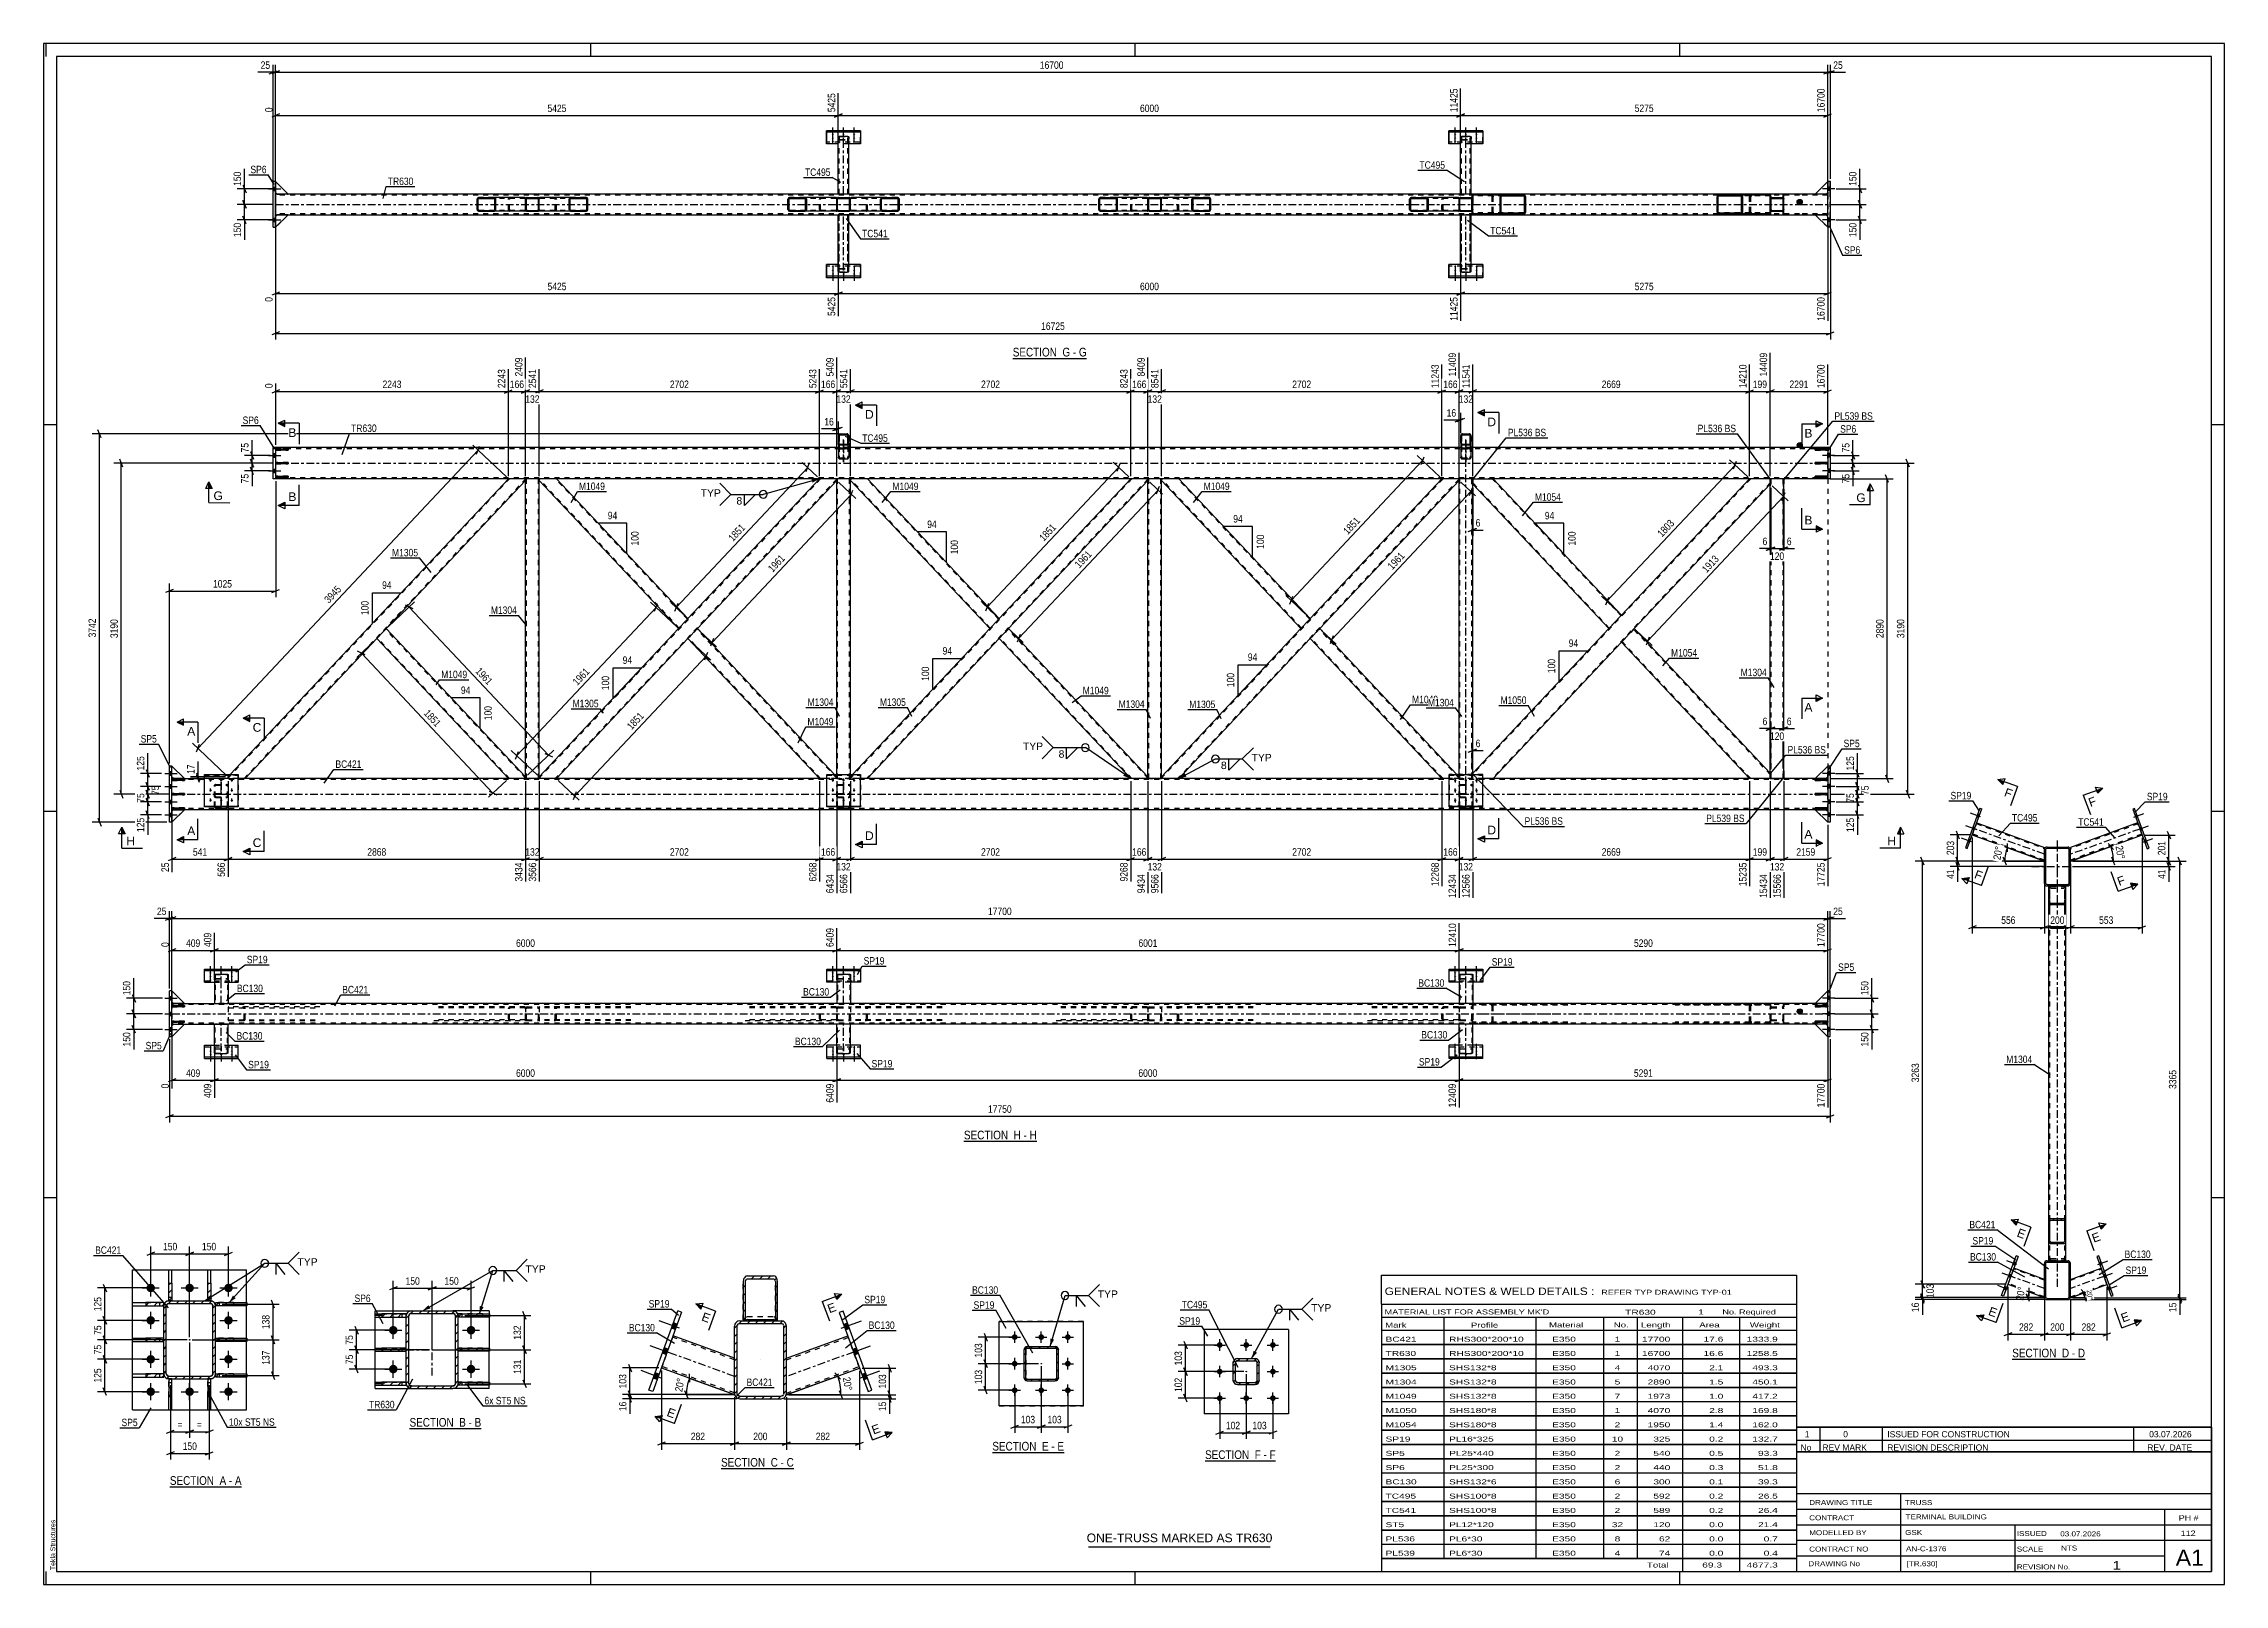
# Model space of a CAD drawing. Header units: millimetres. Extents: x -89 to 752, y -432 to 162.
import ezdxf

# ---------------------------------------------------------------- set-up
doc = ezdxf.new("R2010")
doc.units = ezdxf.units.MM
doc.linetypes.add('DXK_LINE_DOT2', pattern=[3.9198, 1.9599, -1.9599])
doc.linetypes.add('DXK_LINE_DOT3', pattern=[5.9187, 2.979, -0.9799, 0.9799, -0.9799])
doc.styles.add('Arial', font='ARIAL.TTF', dxfattribs={"height": 0.2})
doc.styles.add('Arial Narrow', font='ARIALN.TTF', dxfattribs={"height": 0.2})

# ---------------------------------------------------------------- blocks, each defined once
blk = doc.blocks.new('Unknown-761544115-18 - 4792')
at = {"color": 6, "linetype": 'Continuous'}
blk.add_line((51.63, -372.22), (79.27, -372.22), dxfattribs=at)
at = {"color": 0, "linetype": 'Continuous'}
blk.add_wipeout([(69.73, -371.47), (69.73, -367.97), (51.63, -367.97), (51.63, -371.47)], dxfattribs=at)
blk.add_wipeout([(73.34, -371.47), (73.34, -367.97), (70.78, -367.97), (70.78, -371.47)], dxfattribs=at)
at = {"color": 7, "linetype": 'Continuous', "style": 'Arial Narrow'}
blk.add_text('SECTION ', height=3.34, dxfattribs=at).set_placement((51.63, -371.47))
at = {"color": 0, "linetype": 'Continuous'}
blk.add_wipeout([(75.67, -371.47), (75.67, -367.97), (74.39, -367.97), (74.39, -371.47)], dxfattribs=at)
blk.add_wipeout([(79.27, -371.47), (79.27, -367.97), (76.72, -367.97), (76.72, -371.47)], dxfattribs=at)
at = {"color": 7, "linetype": 'Continuous', "style": 'Arial Narrow'}
for s, p in [('B', (70.78, -371.47)), ('-', (74.39, -371.47)), ('B', (76.72, -371.47))]:
    blk.add_text(s, height=3.34, dxfattribs=at).set_placement(p)
blk = doc.blocks.new('Unknown-761544115-1163')
at = {"color": 5, "linetype": 'Continuous'}
for p, q in [((751.51, 161.74), (-89.49, 161.74)), ((-89.49, 161.74), (-89.49, -432.26)), ((-88.49, 156.74), (-88.49, 161.74)), ((121.51, 156.74), (121.51, 161.74)), ((331.51, 156.74), (331.51, 161.74)), ((541.51, 156.74), (541.51, 161.74)), ((751.51, -432.26), (751.51, 161.74)), ((746.51, 156.74), (-84.49, 156.74)), ((-84.49, 156.74), (-84.49, -427.26)), ((746.51, -427.26), (746.51, 156.74)), ((-84.49, 14.74), (-89.49, 14.74)), ((751.51, 14.74), (746.51, 14.74)), ((-84.49, -134.26), (-89.49, -134.26)), ((751.51, -134.26), (746.51, -134.26)), ((-84.49, -283.26), (-89.49, -283.26)), ((751.51, -283.26), (746.51, -283.26)), ((-88.49, -432.26), (-88.49, -427.26)), ((-84.49, -427.26), (746.51, -427.26)), ((121.51, -432.26), (121.51, -427.26)), ((331.51, -432.26), (331.51, -427.26)), ((541.51, -432.26), (541.51, -427.26)), ((-89.49, -432.26), (751.51, -432.26))]:
    blk.add_line(p, q, dxfattribs=at)
at = {"color": 174, "linetype": 'Continuous', "style": 'Arial'}
blk.add_text('Tekla Structures', height=1.9102, rotation=90, dxfattribs=at).set_placement((-84.99, -426.76))
blk = doc.blocks.new('Unknown-761544115-12215')
at = {"color": 7, "linetype": 'Continuous'}
for p, q in [((586.51, -381.21), (586.51, -427.26)), ((586.51, -381.21), (746.51, -381.21)), ((746.51, -381.26), (746.51, -427.26)), ((586.51, -397.26), (746.51, -397.26)), ((586.51, -403.26), (746.51, -403.26)), ((626.65, -397.26), (626.65, -427.26)), ((728.51, -427.21), (728.51, -403.21)), ((586.51, -409.26), (746.51, -409.26)), ((670.65, -409.26), (670.65, -427.26)), ((586.51, -415.26), (746.51, -415.26)), ((586.51, -421.26), (728.51, -421.26)), ((586.51, -427.26), (746.51, -427.26))]:
    blk.add_line(p, q, dxfattribs=at)
at = {"color": 7, "style": 'Arial Narrow'}
for s, height, width, p in [('DRAWING TITLE', 1.9089, 1.425378, (591.39, -401.66)), ('TRUSS', 1.909, 1.425378, (628.31, -401.68)), ('CONTRACT', 1.909, 1.425378, (591.39, -407.55)), ('MODELLED BY', 1.9089, 1.425378, (591.39, -413.28)), ('GSK', 1.909, 1.425378, (628.39, -413.22)), ('TERMINAL BUILDING', 1.9089, 1.425378, (628.56, -407.19)), ('ISSUED', 1.909, 1.425378, (671.45, -413.62)), ('03.07.2026', 1.909, 1.425378, (688.2, -413.74)), ('CONTRACT NO', 1.9089, 1.425378, (591.39, -419.61)), ('AN-C-1376', 1.909, 1.425378, (628.73, -419.49)), ('SCALE', 1.909, 1.425378, (671.45, -419.61)), ('A1', 6.204, 1.25, (732.75, -425.06)), ('DRAWING No', 1.909, 1.425378, (591.06, -425.26)), ('[TR.630]', 1.909, 1.425378, (628.97, -425.27)), ('REVISION No.', 1.9089, 1.425378, (671.45, -426.49)), ('1', 3.34, 1.5, (708.42, -426.59))]:
    blk.add_text(s, height=height, dxfattribs=dict(at, width=width)).set_placement(p)
at = {"color": 7, "linetype": 'Continuous', "style": 'Arial Narrow'}
for s, height, width, p in [('PH #', 2.1, 1.42538, (733.91, -407.71)), ('112', 2.1, 1.42538, (734.69, -413.61)), ('NTS', 1.909, 1.425378, (688.51, -419.21))]:
    blk.add_text(s, height=height, dxfattribs=dict(at, width=width)).set_placement(p)
blk = doc.blocks.new('Unknown-761544115-12216')
at = {"color": 7, "linetype": 'Continuous'}
for p, q in [((586.51, -371.71), (746.51, -371.71)), ((746.51, -371.71), (586.51, -371.71)), ((586.51, -371.71), (586.51, -376.71)), ((586.51, -376.71), (746.51, -376.71)), ((586.51, -376.71), (586.51, -381.21)), ((586.51, -376.71), (746.51, -376.71)), ((595.51, -371.71), (595.51, -376.71)), ((595.51, -376.71), (595.51, -381.21)), ((619.51, -371.71), (619.51, -376.71)), ((619.51, -376.71), (619.51, -381.21)), ((716.51, -371.71), (716.51, -376.71)), ((716.51, -376.71), (716.51, -381.21)), ((746.51, -371.71), (746.51, -376.71)), ((746.51, -376.71), (746.51, -381.21)), ((746.51, -381.21), (586.51, -381.21))]:
    blk.add_line(p, q, dxfattribs=at)
at = {"color": 7, "linetype": 'Continuous', "style": 'Arial Narrow'}
for s, height, width, p in [('No', 2.386, 1.2, (588.05, -380.71)), ('1', 2.39, 1.196471, (589.66, -375.57)), ('REV MARK', 2.386, 1.2, (596.51, -380.71)), ('0', 2.39, 1.196471, (604.51, -375.57)), ('REVISION DESCRIPTION', 2.3861, 1.2, (621.51, -380.71)), ('ISSUED FOR CONSTRUCTION', 2.3861, 1.196471, (621.51, -375.57)), ('REV. DATE', 2.386, 1.2, (721.79, -380.71)), ('03.07.2026', 2.386, 1.196471, (722.51, -375.57))]:
    blk.add_text(s, height=height, dxfattribs=dict(at, width=width)).set_placement(p)
blk = doc.blocks.new('Unknown-761544115-12217')
at = {"color": 7, "linetype": 'Continuous'}
for p, q in [((426.51, -313.01), (586.51, -313.01)), ((426.51, -324.26), (426.51, -313.01)), ((586.51, -313.01), (586.51, -324.26)), ((426.51, -324.26), (586.51, -324.26)), ((426.51, -324.26), (426.51, -329.26)), ((586.51, -324.26), (586.51, -329.26)), ((426.51, -329.26), (586.51, -329.26)), ((426.51, -329.26), (426.51, -334.26)), ((426.51, -334.26), (586.51, -334.26)), ((426.51, -334.31), (426.51, -339.71)), ((426.51, -334.31), (586.51, -334.31)), ((450.51, -329.26), (450.51, -334.26)), ((450.51, -334.26), (450.51, -339.76)), ((486.01, -329.26), (486.01, -334.26)), ((486.01, -334.26), (486.01, -339.76)), ((512.01, -329.26), (512.01, -334.26)), ((512.01, -334.26), (512.01, -339.76)), ((525.01, -329.26), (525.01, -334.26)), ((525.01, -334.26), (525.01, -339.76)), ((542.51, -329.26), (542.51, -334.26)), ((542.51, -334.26), (542.51, -339.76)), ((564.51, -329.26), (564.51, -334.26)), ((564.51, -334.26), (564.51, -339.76)), ((586.51, -329.26), (586.51, -334.26)), ((586.51, -334.31), (586.51, -339.71)), ((426.51, -339.71), (586.51, -339.71)), ((426.51, -339.81), (426.51, -345.21)), ((426.51, -339.81), (586.51, -339.81)), ((450.51, -339.76), (450.51, -345.26)), ((486.01, -339.76), (486.01, -345.26)), ((512.01, -339.76), (512.01, -345.26)), ((525.01, -339.76), (525.01, -345.26)), ((542.51, -339.76), (542.51, -345.26)), ((564.51, -339.76), (564.51, -345.26)), ((586.51, -339.81), (586.51, -345.21)), ((426.51, -345.21), (586.51, -345.21)), ((426.51, -345.31), (426.51, -350.71)), ((426.51, -345.31), (586.51, -345.31)), ((426.51, -350.71), (586.51, -350.71)), ((426.51, -350.81), (426.51, -356.21)), ((426.51, -350.81), (586.51, -350.81)), ((450.51, -345.26), (450.51, -350.76)), ((450.51, -350.76), (450.51, -356.26)), ((486.01, -345.26), (486.01, -350.76)), ((486.01, -350.76), (486.01, -356.26)), ((512.01, -345.26), (512.01, -350.76)), ((512.01, -350.76), (512.01, -356.26)), ((525.01, -345.26), (525.01, -350.76)), ((525.01, -350.76), (525.01, -356.26)), ((542.51, -345.26), (542.51, -350.76)), ((542.51, -350.76), (542.51, -356.26)), ((564.51, -345.26), (564.51, -350.76)), ((564.51, -350.76), (564.51, -356.26)), ((586.51, -345.31), (586.51, -350.71)), ((586.51, -350.81), (586.51, -356.21)), ((426.51, -356.21), (586.51, -356.21)), ((426.51, -356.31), (426.51, -361.71)), ((426.51, -356.31), (586.51, -356.31)), ((450.51, -356.26), (450.51, -361.76)), ((486.01, -356.26), (486.01, -361.76)), ((512.01, -356.26), (512.01, -361.76)), ((525.01, -356.26), (525.01, -361.76)), ((542.51, -356.26), (542.51, -361.76)), ((564.51, -356.26), (564.51, -361.76)), ((586.51, -356.31), (586.51, -361.71)), ((426.51, -361.71), (586.51, -361.71)), ((426.51, -361.81), (426.51, -367.21)), ((426.51, -361.81), (586.51, -361.81)), ((426.51, -367.21), (586.51, -367.21)), ((426.51, -367.31), (426.51, -372.71)), ((426.51, -367.31), (586.51, -367.31)), ((450.51, -361.76), (450.51, -367.26)), ((450.51, -367.26), (450.51, -372.76)), ((486.01, -361.76), (486.01, -367.26)), ((486.01, -367.26), (486.01, -372.76)), ((512.01, -361.76), (512.01, -367.26)), ((512.01, -367.26), (512.01, -372.76)), ((525.01, -361.76), (525.01, -367.26)), ((525.01, -367.26), (525.01, -372.76)), ((542.51, -361.76), (542.51, -367.26)), ((542.51, -367.26), (542.51, -372.76)), ((564.51, -361.76), (564.51, -367.26)), ((564.51, -367.26), (564.51, -372.76)), ((586.51, -361.81), (586.51, -367.21)), ((586.51, -367.31), (586.51, -372.71)), ((426.51, -372.71), (586.51, -372.71)), ((426.51, -372.81), (426.51, -378.21)), ((426.51, -372.81), (586.51, -372.81)), ((426.51, -378.21), (586.51, -378.21)), ((426.51, -378.31), (426.51, -383.71)), ((426.51, -378.31), (586.51, -378.31)), ((450.51, -372.76), (450.51, -378.26)), ((450.51, -378.26), (450.51, -383.76)), ((486.01, -372.76), (486.01, -378.26)), ((486.01, -378.26), (486.01, -383.76)), ((512.01, -372.76), (512.01, -378.26)), ((512.01, -378.26), (512.01, -383.76)), ((525.01, -372.76), (525.01, -378.26)), ((525.01, -378.26), (525.01, -383.76)), ((542.51, -372.76), (542.51, -378.26)), ((542.51, -378.26), (542.51, -383.76)), ((564.51, -372.76), (564.51, -378.26)), ((564.51, -378.26), (564.51, -383.76)), ((586.51, -372.81), (586.51, -378.21)), ((586.51, -378.31), (586.51, -383.71)), ((426.51, -383.71), (586.51, -383.71)), ((426.51, -383.81), (426.51, -389.21)), ((426.51, -383.81), (586.51, -383.81)), ((450.51, -383.76), (450.51, -389.26)), ((486.01, -383.76), (486.01, -389.26)), ((512.01, -383.76), (512.01, -389.26)), ((525.01, -383.76), (525.01, -389.26)), ((542.51, -383.76), (542.51, -389.26)), ((564.51, -383.76), (564.51, -389.26)), ((586.51, -383.81), (586.51, -389.21)), ((426.51, -389.21), (586.51, -389.21)), ((426.51, -389.31), (426.51, -394.71)), ((426.51, -389.31), (586.51, -389.31)), ((426.51, -394.71), (586.51, -394.71)), ((426.51, -394.81), (426.51, -400.21)), ((426.51, -394.81), (586.51, -394.81)), ((450.51, -389.26), (450.51, -394.76)), ((450.51, -394.76), (450.51, -400.26)), ((486.01, -389.26), (486.01, -394.76)), ((486.01, -394.76), (486.01, -400.26)), ((512.01, -389.26), (512.01, -394.76)), ((512.01, -394.76), (512.01, -400.26)), ((525.01, -389.26), (525.01, -394.76)), ((525.01, -394.76), (525.01, -400.26)), ((542.51, -389.26), (542.51, -394.76)), ((542.51, -394.76), (542.51, -400.26)), ((564.51, -389.26), (564.51, -394.76)), ((564.51, -394.76), (564.51, -400.26)), ((586.51, -389.31), (586.51, -394.71)), ((586.51, -394.81), (586.51, -400.21)), ((426.51, -400.21), (586.51, -400.21)), ((426.51, -400.31), (426.51, -405.71)), ((426.51, -400.31), (586.51, -400.31)), ((450.51, -400.26), (450.51, -405.76)), ((486.01, -400.26), (486.01, -405.76)), ((512.01, -400.26), (512.01, -405.76)), ((525.01, -400.26), (525.01, -405.76)), ((542.51, -400.26), (542.51, -405.76)), ((564.51, -400.26), (564.51, -405.76)), ((586.51, -400.31), (586.51, -405.71)), ((426.51, -405.71), (586.51, -405.71)), ((426.51, -405.81), (426.51, -411.21)), ((426.51, -405.81), (586.51, -405.81)), ((426.51, -411.21), (586.51, -411.21)), ((426.51, -411.31), (426.51, -416.71)), ((426.51, -411.31), (586.51, -411.31)), ((450.51, -405.76), (450.51, -411.26)), ((450.51, -411.26), (450.51, -416.76)), ((486.01, -405.76), (486.01, -411.26)), ((486.01, -411.26), (486.01, -416.76)), ((512.01, -405.76), (512.01, -411.26)), ((512.01, -411.26), (512.01, -416.76)), ((525.01, -405.76), (525.01, -411.26)), ((525.01, -411.26), (525.01, -416.76)), ((542.51, -405.76), (542.51, -411.26)), ((542.51, -411.26), (542.51, -416.76)), ((564.51, -405.76), (564.51, -411.26)), ((564.51, -411.26), (564.51, -416.76)), ((586.51, -405.81), (586.51, -411.21)), ((586.51, -411.31), (586.51, -416.71)), ((426.51, -416.71), (586.51, -416.71)), ((426.51, -416.81), (426.51, -422.21)), ((426.51, -416.81), (586.51, -416.81)), ((450.51, -416.76), (450.51, -422.26)), ((486.01, -416.76), (486.01, -422.26)), ((512.01, -416.76), (512.01, -422.26)), ((525.01, -416.76), (525.01, -422.26)), ((542.51, -416.76), (542.51, -422.26)), ((564.51, -416.76), (564.51, -422.26)), ((586.51, -416.81), (586.51, -422.21)), ((426.51, -422.21), (586.51, -422.21)), ((426.51, -422.26), (586.51, -422.26)), ((426.51, -422.26), (426.51, -427.26)), ((426.51, -427.26), (586.51, -427.26)), ((542.51, -422.26), (542.51, -427.26)), ((564.51, -422.26), (564.51, -427.26)), ((586.51, -422.26), (586.51, -427.26))]:
    blk.add_line(p, q, dxfattribs=at)
at = {"color": 7, "style": 'Arial Narrow'}
for s, height, width, p in [('GENERAL NOTES & WELD DETAILS :', 2.8633, 1.4, (427.66, -320.7)), ('REFER TYP DRAWING TYP-01', 1.9089, 1.6, (511.21, -320.6)), ("MATERIAL LIST FOR ASSEMBLY MK'D", 1.9089, 1.6, (427.66, -328.2)), ('TR630', 1.909, 1.794707, (520.41, -328.29)), ('1', 1.91, 1.794707, (548.59, -328.2)), ('No. Required', 1.9089, 1.6, (557.92, -328.2)), ('Mark', 1.909, 1.7, (427.84, -333.26)), ('Profile', 1.909, 1.7, (460.92, -333.26)), ('Material', 1.909, 1.7, (491.05, -333.2)), ('No.', 1.909, 1.7, (516.01, -333.2)), ('Length', 1.909, 1.7, (526.51, -333.2)), ('Area', 1.909, 1.7, (549.01, -333.2)), ('Weight', 1.909, 1.7, (568.51, -333.2))]:
    blk.add_text(s, height=height, dxfattribs=dict(at, width=width)).set_placement(p)
at = {"color": 7, "linetype": 'Continuous', "style": 'Arial Narrow'}
for s, height, width, p in [('TR630', 1.909, 1.794707, (428.01, -344.2)), ('BC421', 1.909, 1.794707, (428.01, -338.7)), ('RHS300*200*10', 1.9089, 1.794707, (452.51, -338.7)), ('RHS300*200*10', 1.9089, 1.794707, (452.51, -344.2)), ('E350', 1.909, 1.794707, (492.25, -338.7)), ('E350', 1.909, 1.794707, (492.25, -344.2)), ('1', 1.91, 1.794707, (516.36, -338.7)), ('1', 1.91, 1.794707, (516.36, -344.2)), ('17700', 1.909, 1.794707, (526.9, -338.7)), ('16700', 1.909, 1.794707, (526.9, -344.2)), ('17.6', 1.909, 1.794707, (550.64, -338.7)), ('16.6', 1.909, 1.794707, (550.64, -344.2)), ('1333.9', 1.909, 1.794707, (567.27, -338.7)), ('1258.5', 1.909, 1.794707, (567.27, -344.2)), ('M1305', 1.909, 1.794707, (428.01, -349.7)), ('SHS132*8', 1.909, 1.794707, (452.51, -349.7)), ('E350', 1.909, 1.794707, (492.25, -349.7)), ('4', 1.91, 1.794707, (516.36, -349.7)), ('4070', 1.909, 1.794707, (529.09, -349.7)), ('2.1', 1.909, 1.794707, (552.82, -349.7)), ('493.3', 1.909, 1.794707, (569.46, -349.7)), ('M1304', 1.909, 1.794707, (428.01, -355.2)), ('M1049', 1.909, 1.794707, (428.01, -360.7)), ('SHS132*8', 1.909, 1.794707, (452.51, -355.2)), ('SHS132*8', 1.909, 1.794707, (452.51, -360.7)), ('E350', 1.909, 1.794707, (492.25, -355.2)), ('E350', 1.909, 1.794707, (492.25, -360.7)), ('5', 1.91, 1.794707, (516.36, -355.2)), ('7', 1.91, 1.794707, (516.36, -360.7)), ('2890', 1.909, 1.794707, (529.09, -355.2)), ('1973', 1.909, 1.794707, (529.09, -360.7)), ('1.5', 1.909, 1.794707, (552.82, -355.2)), ('1.0', 1.909, 1.794707, (552.82, -360.7)), ('450.1', 1.909, 1.794707, (569.46, -355.2)), ('417.2', 1.909, 1.794707, (569.46, -360.7)), ('M1050', 1.909, 1.794707, (428.01, -366.2)), ('M1054', 1.909, 1.794707, (428.01, -371.7)), ('SHS180*8', 1.909, 1.794707, (452.51, -366.2)), ('SHS180*8', 1.909, 1.794707, (452.51, -371.7)), ('E350', 1.909, 1.794707, (492.25, -366.2)), ('E350', 1.909, 1.794707, (492.25, -371.7)), ('2', 1.91, 1.794707, (516.36, -371.7)), ('1', 1.91, 1.794707, (516.36, -366.2)), ('4070', 1.909, 1.794707, (529.09, -366.2)), ('1950', 1.909, 1.794707, (529.09, -371.7)), ('2.8', 1.909, 1.794707, (552.82, -366.2)), ('1.4', 1.909, 1.794707, (552.82, -371.7)), ('169.8', 1.909, 1.794707, (569.46, -366.2)), ('162.0', 1.909, 1.794707, (569.46, -371.7)), ('SP19', 1.909, 1.794707, (428.01, -377.2)), ('PL16*325', 1.909, 1.794707, (452.51, -377.2)), ('E350', 1.909, 1.794707, (492.25, -377.2)), ('10', 1.909, 1.794707, (515.27, -377.2)), ('325', 1.909, 1.794707, (531.28, -377.2)), ('0.2', 1.909, 1.794707, (552.82, -377.2)), ('132.7', 1.909, 1.794707, (569.46, -377.2)), ('SP5', 1.909, 1.794707, (428.01, -382.7)), ('SP6', 1.909, 1.794707, (428.01, -388.2)), ('PL25*440', 1.909, 1.794707, (452.51, -382.7)), ('PL25*300', 1.909, 1.794707, (452.51, -388.2)), ('E350', 1.909, 1.794707, (492.25, -382.7)), ('E350', 1.909, 1.794707, (492.25, -388.2)), ('2', 1.91, 1.794707, (516.36, -382.7)), ('2', 1.91, 1.794707, (516.36, -388.2)), ('440', 1.909, 1.794707, (531.28, -388.2)), ('540', 1.909, 1.794707, (531.28, -382.7)), ('0.5', 1.909, 1.794707, (552.82, -382.7)), ('0.3', 1.909, 1.794707, (552.82, -388.2)), ('51.8', 1.909, 1.794707, (571.65, -388.2)), ('93.3', 1.909, 1.794707, (571.65, -382.7)), ('BC130', 1.909, 1.794707, (428.01, -393.7)), ('SHS132*6', 1.909, 1.794707, (452.51, -393.7)), ('E350', 1.909, 1.794707, (492.25, -393.7)), ('6', 1.91, 1.794707, (516.36, -393.7)), ('300', 1.909, 1.794707, (531.28, -393.7)), ('0.1', 1.909, 1.794707, (552.82, -393.7)), ('39.3', 1.909, 1.794707, (571.65, -393.7)), ('TC495', 1.909, 1.794707, (428.01, -399.2)), ('TC541', 1.909, 1.794707, (428.01, -404.7)), ('SHS100*8', 1.909, 1.794707, (452.51, -399.2)), ('SHS100*8', 1.909, 1.794707, (452.51, -404.7)), ('E350', 1.909, 1.794707, (492.25, -399.2)), ('E350', 1.909, 1.794707, (492.25, -404.7)), ('2', 1.91, 1.794707, (516.36, -399.2)), ('2', 1.91, 1.794707, (516.36, -404.7)), ('592', 1.909, 1.794707, (531.28, -399.2)), ('589', 1.909, 1.794707, (531.28, -404.7)), ('0.2', 1.909, 1.794707, (552.82, -399.2)), ('0.2', 1.909, 1.794707, (552.82, -404.7)), ('26.5', 1.909, 1.794707, (571.65, -399.2)), ('26.4', 1.909, 1.794707, (571.65, -404.7)), ('ST5', 1.909, 1.794707, (428.01, -410.2)), ('PL12*120', 1.909, 1.794707, (452.51, -410.2)), ('E350', 1.909, 1.794707, (492.25, -410.2)), ('32', 1.909, 1.794707, (515.27, -410.2)), ('120', 1.909, 1.794707, (531.28, -410.2)), ('0.0', 1.909, 1.794707, (552.82, -410.2)), ('21.4', 1.909, 1.794707, (571.65, -410.2)), ('PL536', 1.909, 1.794707, (428.01, -415.7)), ('PL539', 1.909, 1.794707, (428.01, -421.2)), ('PL6*30', 1.909, 1.794707, (452.51, -415.7)), ('PL6*30', 1.909, 1.794707, (452.51, -421.2)), ('E350', 1.909, 1.794707, (492.25, -415.7)), ('E350', 1.909, 1.794707, (492.25, -421.2)), ('4', 1.91, 1.794707, (516.36, -421.2)), ('8', 1.91, 1.794707, (516.36, -415.7)), ('62', 1.909, 1.794707, (533.46, -415.7)), ('74', 1.909, 1.794707, (533.46, -421.2)), ('0.0', 1.909, 1.794707, (552.82, -415.7)), ('0.0', 1.909, 1.794707, (552.82, -421.2)), ('0.7', 1.909, 1.794707, (573.84, -415.7)), ('0.4', 1.909, 1.794707, (573.84, -421.2)), ('Total', 1.909, 1.7, (528.84, -425.76)), ('69.3', 1.909, 1.794707, (550.15, -425.76)), ('4677.3', 1.909, 1.794707, (567.27, -425.76))]:
    blk.add_text(s, height=height, dxfattribs=dict(at, width=width)).set_placement(p)
blk = doc.blocks.new('Unknown-761544115-12218')
at = {"color": 7, "linetype": 'Continuous'}
blk.add_line((313.51, -417.76), (383.51, -417.76), dxfattribs=at)
at = {"color": 7, "style": 'Arial'}
blk.add_text('ONE-TRUSS MARKED AS TR630', height=3.3428, dxfattribs=at).set_placement((312.75, -416.01))
blk = doc.blocks.new('Unknown-761544115-19 - 5118')
at = {"color": 6, "linetype": 'Continuous'}
blk.add_line((284.25, 40.38), (312.75, 40.38), dxfattribs=at)
at = {"color": 0, "linetype": 'Continuous'}
blk.add_wipeout([(302.36, 41.13), (302.36, 44.63), (284.25, 44.63), (284.25, 41.13)], dxfattribs=at)
blk.add_wipeout([(306.39, 41.13), (306.39, 44.63), (303.41, 44.63), (303.41, 41.13)], dxfattribs=at)
at = {"color": 7, "linetype": 'Continuous', "style": 'Arial Narrow'}
blk.add_text('SECTION ', height=3.34, dxfattribs=at).set_placement((284.25, 41.13))
at = {"color": 0, "linetype": 'Continuous'}
blk.add_wipeout([(308.72, 41.13), (308.72, 44.63), (307.44, 44.63), (307.44, 41.13)], dxfattribs=at)
blk.add_wipeout([(312.75, 41.13), (312.75, 44.63), (309.77, 44.63), (309.77, 41.13)], dxfattribs=at)
at = {"color": 7, "linetype": 'Continuous', "style": 'Arial Narrow'}
for s, p in [('G', (303.41, 41.13)), ('-', (307.44, 41.13)), ('G', (309.77, 41.13))]:
    blk.add_text(s, height=3.34, dxfattribs=at).set_placement(p)
blk = doc.blocks.new('Unknown-761544115-12 - 1283')
at = {"color": 6, "linetype": 'Continuous'}
blk.add_line((358.41, -384.68), (385.63, -384.68), dxfattribs=at)
at = {"color": 0, "linetype": 'Continuous'}
blk.add_wipeout([(376.52, -383.93), (376.52, -380.43), (358.41, -380.43), (358.41, -383.93)], dxfattribs=at)
blk.add_wipeout([(379.91, -383.93), (379.91, -380.43), (377.57, -380.43), (377.57, -383.93)], dxfattribs=at)
at = {"color": 7, "linetype": 'Continuous', "style": 'Arial Narrow'}
blk.add_text('SECTION ', height=3.34, dxfattribs=at).set_placement((358.41, -383.93))
at = {"color": 0, "linetype": 'Continuous'}
blk.add_wipeout([(382.24, -383.93), (382.24, -380.43), (380.96, -380.43), (380.96, -383.93)], dxfattribs=at)
blk.add_wipeout([(385.63, -383.93), (385.63, -380.43), (383.29, -380.43), (383.29, -383.93)], dxfattribs=at)
at = {"color": 7, "linetype": 'Continuous', "style": 'Arial Narrow'}
for s, p in [('F', (377.57, -383.93)), ('-', (380.96, -383.93)), ('F', (383.29, -383.93))]:
    blk.add_text(s, height=3.34, dxfattribs=at).set_placement(p)
blk = doc.blocks.new('Unknown-761544115-13 - 3979')
at = {"color": 6, "linetype": 'Continuous'}
blk.add_line((171.75, -387.64), (199.82, -387.64), dxfattribs=at)
at = {"color": 0, "linetype": 'Continuous'}
blk.add_wipeout([(189.86, -386.89), (189.86, -383.39), (171.75, -383.39), (171.75, -386.89)], dxfattribs=at)
blk.add_wipeout([(193.68, -386.89), (193.68, -383.39), (190.91, -383.39), (190.91, -386.89)], dxfattribs=at)
at = {"color": 7, "linetype": 'Continuous', "style": 'Arial Narrow'}
blk.add_text('SECTION ', height=3.34, dxfattribs=at).set_placement((171.75, -386.89))
at = {"color": 0, "linetype": 'Continuous'}
blk.add_wipeout([(196, -386.89), (196, -383.39), (194.73, -383.39), (194.73, -386.89)], dxfattribs=at)
blk.add_wipeout([(199.82, -386.89), (199.82, -383.39), (197.05, -383.39), (197.05, -386.89)], dxfattribs=at)
at = {"color": 7, "linetype": 'Continuous', "style": 'Arial Narrow'}
for s, p in [('C', (190.91, -386.89)), ('-', (194.73, -386.89)), ('C', (197.05, -386.89))]:
    blk.add_text(s, height=3.34, dxfattribs=at).set_placement(p)
blk = doc.blocks.new('Unknown-761544115-14 - 3556')
at = {"color": 6, "linetype": 'Continuous'}
blk.add_line((-40.8, -394.65), (-13.16, -394.65), dxfattribs=at)
at = {"color": 0, "linetype": 'Continuous'}
blk.add_wipeout([(-22.69, -393.9), (-22.69, -390.4), (-40.8, -390.4), (-40.8, -393.9)], dxfattribs=at)
blk.add_wipeout([(-19.09, -393.9), (-19.09, -390.4), (-21.64, -390.4), (-21.64, -393.9)], dxfattribs=at)
at = {"color": 7, "linetype": 'Continuous', "style": 'Arial Narrow'}
blk.add_text('SECTION ', height=3.34, dxfattribs=at).set_placement((-40.8, -393.9))
at = {"color": 0, "linetype": 'Continuous'}
blk.add_wipeout([(-16.76, -393.9), (-16.76, -390.4), (-18.04, -390.4), (-18.04, -393.9)], dxfattribs=at)
blk.add_wipeout([(-13.16, -393.9), (-13.16, -390.4), (-15.71, -390.4), (-15.71, -393.9)], dxfattribs=at)
at = {"color": 7, "linetype": 'Continuous', "style": 'Arial Narrow'}
for s, p in [('A', (-21.64, -393.9)), ('-', (-18.04, -393.9)), ('A', (-15.71, -393.9))]:
    blk.add_text(s, height=3.34, dxfattribs=at).set_placement(p)
blk = doc.blocks.new('Unknown-761544115-15 - 4217')
at = {"color": 6, "linetype": 'Continuous'}
blk.add_line((276.38, -381.42), (304.02, -381.42), dxfattribs=at)
at = {"color": 0, "linetype": 'Continuous'}
blk.add_wipeout([(294.48, -380.67), (294.48, -377.17), (276.38, -377.17), (276.38, -380.67)], dxfattribs=at)
blk.add_wipeout([(298.09, -380.67), (298.09, -377.17), (295.53, -377.17), (295.53, -380.67)], dxfattribs=at)
at = {"color": 7, "linetype": 'Continuous', "style": 'Arial Narrow'}
blk.add_text('SECTION ', height=3.34, dxfattribs=at).set_placement((276.38, -380.67))
at = {"color": 0, "linetype": 'Continuous'}
blk.add_wipeout([(300.42, -380.67), (300.42, -377.17), (299.14, -377.17), (299.14, -380.67)], dxfattribs=at)
blk.add_wipeout([(304.02, -380.67), (304.02, -377.17), (301.47, -377.17), (301.47, -380.67)], dxfattribs=at)
at = {"color": 7, "linetype": 'Continuous', "style": 'Arial Narrow'}
for s, p in [('E', (295.53, -380.67)), ('E', (301.47, -380.67)), ('-', (299.14, -380.67))]:
    blk.add_text(s, height=3.34, dxfattribs=at).set_placement(p)
blk = doc.blocks.new('Unknown-761544115-16 - 4421')
at = {"color": 6, "linetype": 'Continuous'}
blk.add_line((669.7, -345.49), (697.77, -345.49), dxfattribs=at)
at = {"color": 0, "linetype": 'Continuous'}
blk.add_wipeout([(687.81, -344.74), (687.81, -341.24), (669.7, -341.24), (669.7, -344.74)], dxfattribs=at)
blk.add_wipeout([(691.63, -344.74), (691.63, -341.24), (688.86, -341.24), (688.86, -344.74)], dxfattribs=at)
at = {"color": 7, "linetype": 'Continuous', "style": 'Arial Narrow'}
blk.add_text('SECTION ', height=3.34, dxfattribs=at).set_placement((669.7, -344.74))
at = {"color": 0, "linetype": 'Continuous'}
blk.add_wipeout([(693.95, -344.74), (693.95, -341.24), (692.68, -341.24), (692.68, -344.74)], dxfattribs=at)
blk.add_wipeout([(697.77, -344.74), (697.77, -341.24), (695, -341.24), (695, -344.74)], dxfattribs=at)
at = {"color": 7, "linetype": 'Continuous', "style": 'Arial Narrow'}
for s, p in [('D', (688.86, -344.74)), ('-', (692.68, -344.74)), ('D', (695, -344.74))]:
    blk.add_text(s, height=3.34, dxfattribs=at).set_placement(p)
blk = doc.blocks.new('Unknown-761544115-20 - 5387')
at = {"color": 6, "linetype": 'Continuous'}
blk.add_line((265.43, -261.45), (293.5, -261.45), dxfattribs=at)
at = {"color": 0, "linetype": 'Continuous'}
blk.add_wipeout([(283.54, -260.7), (283.54, -257.2), (265.43, -257.2), (265.43, -260.7)], dxfattribs=at)
blk.add_wipeout([(287.36, -260.7), (287.36, -257.2), (284.59, -257.2), (284.59, -260.7)], dxfattribs=at)
at = {"color": 7, "linetype": 'Continuous', "style": 'Arial Narrow'}
blk.add_text('SECTION ', height=3.34, dxfattribs=at).set_placement((265.43, -260.7))
at = {"color": 0, "linetype": 'Continuous'}
blk.add_wipeout([(289.68, -260.7), (289.68, -257.2), (288.41, -257.2), (288.41, -260.7)], dxfattribs=at)
blk.add_wipeout([(293.5, -260.7), (293.5, -257.2), (290.73, -257.2), (290.73, -260.7)], dxfattribs=at)
at = {"color": 7, "linetype": 'Continuous', "style": 'Arial Narrow'}
for s, p in [('H', (284.59, -260.7)), ('-', (288.41, -260.7)), ('H', (290.73, -260.7))]:
    blk.add_text(s, height=3.34, dxfattribs=at).set_placement(p)
blk = doc.blocks.new('Part-761544115-4818 - 4792')
at = {"linetype": 'Continuous'}
h = blk.add_hatch(dxfattribs=at)
h.set_pattern_fill('', scale=0.7, style=0, pattern_type=0)
h.set_pattern_definition([(45, (40.9604, -342.3716), (-1.57154, 1.57154), [])])
h.paths.add_polyline_path([(40.96, -341.17), (40.96, -342.37), (50.34, -342.37), (50.34, -341.17)])
at = {"color": 2, "linetype": 'Continuous'}
for p, q in [((38.34, -341.17), (40.96, -341.17)), ((38.34, -342.37), (38.34, -341.17)), ((38.34, -342.37), (40.96, -342.37)), ((50.34, -341.17), (40.96, -341.17)), ((40.96, -341.17), (40.96, -342.37)), ((40.96, -342.37), (50.34, -342.37)), ((50.34, -342.37), (50.34, -341.17))]:
    blk.add_line(p, q, dxfattribs=at)
at = {"color": 7, "linetype": 'DXK_LINE_DOT2'}
for p, q in [((40.96, -341.17), (50.34, -341.17)), ((40.96, -342.37), (50.34, -342.37)), ((48.84, -342.37), (48.84, -341.17)), ((50.34, -342.37), (50.34, -341.17))]:
    blk.add_line(p, q, dxfattribs=at)
blk = doc.blocks.new('Part-761544115-4823 - 4792')
at = {"linetype": 'Continuous'}
h = blk.add_hatch(dxfattribs=at)
h.set_pattern_fill('', scale=0.7, style=0, pattern_type=0)
h.set_pattern_definition([(45, (40.9604, -329.2216), (-1.57154, 1.57154), [])])
h.paths.add_polyline_path([(40.96, -328.02), (40.96, -329.22), (50.34, -329.22), (50.34, -328.02)])
at = {"color": 2, "linetype": 'Continuous'}
for p, q in [((38.34, -328.02), (40.96, -328.02)), ((38.34, -329.22), (38.34, -328.02)), ((38.34, -329.22), (40.96, -329.22)), ((50.34, -328.02), (40.96, -328.02)), ((40.96, -328.02), (40.96, -329.22)), ((40.96, -329.22), (50.34, -329.22)), ((50.34, -329.22), (50.34, -328.02))]:
    blk.add_line(p, q, dxfattribs=at)
at = {"color": 7, "linetype": 'DXK_LINE_DOT3'}
for p, q in [((40.96, -328.62), (38.34, -328.62)), ((50.34, -328.62), (50.34, -328.62))]:
    blk.add_line(p, q, dxfattribs=at)
at = {"color": 7, "linetype": 'DXK_LINE_DOT2'}
for p, q in [((40.96, -328.02), (50.34, -328.02)), ((40.96, -329.22), (50.34, -329.22)), ((48.84, -329.22), (48.84, -328.02)), ((50.34, -329.22), (50.34, -328.02))]:
    blk.add_line(p, q, dxfattribs=at)
blk = doc.blocks.new('Part-761544115-4828 - 4792')
at = {"linetype": 'Continuous'}
h = blk.add_hatch(dxfattribs=at)
h.set_pattern_fill('', scale=0.7, style=0, pattern_type=0)
h.set_pattern_definition([(45, (40.9604, -355.5216), (-1.57154, 1.57154), [])])
h.paths.add_polyline_path([(40.96, -354.32), (40.96, -355.52), (50.34, -355.52), (50.34, -354.32)])
at = {"color": 2, "linetype": 'Continuous'}
for p, q in [((38.34, -354.32), (40.96, -354.32)), ((38.34, -355.52), (38.34, -354.32)), ((38.34, -355.52), (40.96, -355.52)), ((50.34, -354.32), (40.96, -354.32)), ((40.96, -354.32), (40.96, -355.52)), ((40.96, -355.52), (50.34, -355.52)), ((50.34, -355.52), (50.34, -354.32))]:
    blk.add_line(p, q, dxfattribs=at)
at = {"color": 7, "linetype": 'DXK_LINE_DOT3'}
for p, q in [((40.96, -354.92), (38.34, -354.92)), ((50.34, -354.92), (50.34, -354.92))]:
    blk.add_line(p, q, dxfattribs=at)
at = {"color": 7, "linetype": 'DXK_LINE_DOT2'}
for p, q in [((40.96, -354.32), (50.34, -354.32)), ((40.96, -355.52), (50.34, -355.52)), ((48.84, -355.52), (48.84, -354.32)), ((50.34, -355.52), (50.34, -354.32))]:
    blk.add_line(p, q, dxfattribs=at)
blk = doc.blocks.new('Part-761544115-4833 - 4792')
at = {"linetype": 'Continuous'}
h = blk.add_hatch(dxfattribs=at)
h.set_pattern_fill('', scale=0.7, style=0, pattern_type=0)
h.set_pattern_definition([(45, (70.4194, -342.3716), (-1.57154, 1.57154), [])])
h.paths.add_polyline_path([(70.42, -341.17), (70.42, -342.37), (79.8, -342.37), (79.8, -341.17)])
at = {"color": 7, "linetype": 'DXK_LINE_DOT2'}
for p, q in [((70.42, -342.37), (70.42, -341.17)), ((79.8, -341.17), (70.42, -341.17)), ((79.8, -342.37), (70.42, -342.37)), ((71.92, -342.37), (71.92, -341.17))]:
    blk.add_line(p, q, dxfattribs=at)
at = {"color": 2, "linetype": 'Continuous'}
for p, q in [((70.42, -342.37), (70.42, -341.17)), ((70.42, -341.17), (79.8, -341.17)), ((79.8, -342.37), (70.42, -342.37)), ((79.8, -341.17), (82.42, -341.17)), ((79.8, -341.17), (79.8, -342.37)), ((82.42, -342.37), (79.8, -342.37)), ((82.42, -341.17), (82.42, -342.37))]:
    blk.add_line(p, q, dxfattribs=at)
blk = doc.blocks.new('Part-761544115-4862 - 4792')
at = {"linetype": 'Continuous'}
h = blk.add_hatch(dxfattribs=at)
h.set_pattern_fill('', scale=0.7, style=0, pattern_type=0)
h.set_pattern_definition([(45, (50.3394, -354.7791), (-1.57154, 1.57154), [])])
h.paths.add_polyline_path([(50.34, -328.78), (50.34, -354.78), (50.49, -355.54), (50.93, -356.19), (51.57, -356.63), (52.34, -356.78), (68.34, -356.78), (69.1, -356.63), (69.75, -356.19), (70.19, -355.54), (70.34, -354.78), (70.34, -328.78), (70.19, -328.01), (69.75, -327.36), (69.1, -326.93), (68.34, -326.78), (52.34, -326.78), (51.57, -326.93), (50.93, -327.36), (50.49, -328.01)])
h.paths.add_polyline_path([(51.63, -328.07), (51.96, -327.86), (52.34, -327.78), (68.34, -327.78), (68.72, -327.86), (69.05, -328.07), (69.26, -328.4), (69.34, -328.78), (69.34, -354.78), (69.26, -355.16), (69.05, -355.49), (68.72, -355.7), (68.34, -355.78), (52.34, -355.78), (51.96, -355.7), (51.63, -355.49), (51.42, -355.16), (51.34, -354.78), (51.34, -328.78), (51.42, -328.4)])
at = {"color": 7, "linetype": 'DXK_LINE_DOT2'}
for p, q in [((51.57, -326.93), (52.34, -326.78)), ((52.34, -327.78), (51.96, -327.86)), ((52.34, -326.78), (68.34, -326.78)), ((52.34, -327.78), (68.34, -327.78)), ((68.34, -326.78), (69.1, -326.93)), ((68.72, -327.86), (68.34, -327.78)), ((50.34, -328.78), (50.49, -328.01)), ((50.34, -354.78), (50.34, -328.78)), ((51.42, -328.4), (51.34, -328.78)), ((51.34, -354.78), (51.34, -328.78)), ((69.34, -328.78), (69.26, -328.4)), ((69.34, -354.78), (69.34, -328.78)), ((70.19, -328.01), (70.34, -328.78)), ((70.34, -354.78), (70.34, -328.78)), ((50.49, -355.54), (50.34, -354.78)), ((51.34, -354.78), (51.42, -355.16)), ((52.34, -356.78), (51.57, -356.63)), ((51.96, -355.7), (52.34, -355.78)), ((52.34, -355.78), (68.34, -355.78)), ((52.34, -356.78), (68.34, -356.78)), ((68.34, -355.78), (68.72, -355.7)), ((69.1, -356.63), (68.34, -356.78)), ((69.26, -355.16), (69.34, -354.78)), ((70.34, -354.78), (70.19, -355.54))]:
    blk.add_line(p, q, dxfattribs=at)
at = {"color": 2, "linetype": 'Continuous'}
for p, q in [((52.34, -326.78), (51.57, -326.93)), ((51.96, -327.86), (52.34, -327.78)), ((52.34, -326.78), (68.34, -326.78)), ((52.34, -327.78), (68.34, -327.78)), ((69.1, -326.93), (68.34, -326.78)), ((68.34, -327.78), (68.72, -327.86)), ((50.49, -328.01), (50.34, -328.78)), ((50.34, -354.78), (50.34, -328.78)), ((51.34, -328.78), (51.42, -328.4)), ((51.34, -354.78), (51.34, -328.78)), ((69.26, -328.4), (69.34, -328.78)), ((69.34, -354.78), (69.34, -328.78)), ((70.34, -328.78), (70.19, -328.01)), ((70.34, -354.78), (70.34, -328.78)), ((50.34, -354.78), (50.49, -355.54)), ((51.42, -355.16), (51.34, -354.78)), ((51.57, -356.63), (52.34, -356.78)), ((52.34, -355.78), (51.96, -355.7)), ((52.34, -355.78), (68.34, -355.78)), ((52.34, -356.78), (68.34, -356.78)), ((68.72, -355.7), (68.34, -355.78)), ((68.34, -356.78), (69.1, -356.63)), ((69.34, -354.78), (69.26, -355.16)), ((70.19, -355.54), (70.34, -354.78))]:
    blk.add_line(p, q, dxfattribs=at)
at = {"color": 7, "linetype": 'DXK_LINE_DOT3'}
for p, q in [((60.34, -351.78), (60.34, -331.78)), ((50.34, -341.78), (70.34, -341.78))]:
    blk.add_line(p, q, dxfattribs=at)
at = {"color": 7, "linetype": 'DXK_LINE_DOT2'}
for centre, radius, start, end in [((52.34, -328.78), 2, 112.5, 157.5), ((52.34, -328.78), 1, 112.5, 157.5), ((68.34, -328.78), 1, 22.5, 67.5), ((68.34, -328.78), 2, 22.5, 67.5), ((52.34, -354.78), 2, 202.5, 247.5), ((52.34, -354.78), 1, 202.5, 247.5), ((68.34, -354.78), 1, 292.5, 337.5), ((68.34, -354.78), 2, 292.5, 337.5)]:
    blk.add_arc(centre, radius, start, end, dxfattribs=at)
at = {"color": 2, "linetype": 'Continuous'}
for centre, radius, start, end in [((52.34, -328.78), 2, 112.5, 157.5), ((52.34, -328.78), 1, 112.5, 157.5), ((68.34, -328.78), 1, 22.5, 67.5), ((68.34, -328.78), 2, 22.5, 67.5), ((52.34, -354.78), 2, 202.5, 247.5), ((52.34, -354.78), 1, 202.5, 247.5), ((68.34, -354.78), 1, 292.5, 337.5), ((68.34, -354.78), 2, 292.5, 337.5)]:
    blk.add_arc(centre, radius, start, end, dxfattribs=at)
blk = doc.blocks.new('Part-761544115-4838 - 4792')
at = {"linetype": 'Continuous'}
h = blk.add_hatch(dxfattribs=at)
h.set_pattern_fill('', scale=0.7, style=0, pattern_type=0)
h.set_pattern_definition([(45, (70.4194, -329.2216), (-1.57154, 1.57154), [])])
h.paths.add_polyline_path([(70.42, -328.02), (70.42, -329.22), (79.8, -329.22), (79.8, -328.02)])
at = {"color": 7, "linetype": 'DXK_LINE_DOT2'}
for p, q in [((70.42, -329.22), (70.42, -328.02)), ((79.8, -328.02), (70.42, -328.02)), ((79.8, -329.22), (70.42, -329.22)), ((71.92, -329.22), (71.92, -328.02))]:
    blk.add_line(p, q, dxfattribs=at)
at = {"color": 2, "linetype": 'Continuous'}
for p, q in [((70.42, -329.22), (70.42, -328.02)), ((70.42, -328.02), (79.8, -328.02)), ((79.8, -329.22), (70.42, -329.22)), ((79.8, -328.02), (82.42, -328.02)), ((79.8, -328.02), (79.8, -329.22)), ((82.42, -329.22), (79.8, -329.22)), ((82.42, -328.02), (82.42, -329.22))]:
    blk.add_line(p, q, dxfattribs=at)
at = {"color": 7, "linetype": 'DXK_LINE_DOT3'}
for p, q in [((70.42, -328.62), (70.42, -328.62)), ((79.8, -328.62), (82.42, -328.62))]:
    blk.add_line(p, q, dxfattribs=at)
blk = doc.blocks.new('Part-761544115-4843 - 4792')
at = {"linetype": 'Continuous'}
h = blk.add_hatch(dxfattribs=at)
h.set_pattern_fill('', scale=0.7, style=0, pattern_type=0)
h.set_pattern_definition([(45, (70.4194, -355.5216), (-1.57154, 1.57154), [])])
h.paths.add_polyline_path([(70.42, -354.32), (70.42, -355.52), (79.8, -355.52), (79.8, -354.32)])
at = {"color": 7, "linetype": 'DXK_LINE_DOT2'}
for p, q in [((70.42, -355.52), (70.42, -354.32)), ((79.8, -354.32), (70.42, -354.32)), ((79.8, -355.52), (70.42, -355.52)), ((71.92, -355.52), (71.92, -354.32))]:
    blk.add_line(p, q, dxfattribs=at)
at = {"color": 2, "linetype": 'Continuous'}
for p, q in [((70.42, -355.52), (70.42, -354.32)), ((70.42, -354.32), (79.8, -354.32)), ((79.8, -355.52), (70.42, -355.52)), ((79.8, -354.32), (82.42, -354.32)), ((79.8, -354.32), (79.8, -355.52)), ((82.42, -355.52), (79.8, -355.52)), ((82.42, -354.32), (82.42, -355.52))]:
    blk.add_line(p, q, dxfattribs=at)
at = {"color": 7, "linetype": 'DXK_LINE_DOT3'}
for p, q in [((70.42, -354.92), (70.42, -354.92)), ((79.8, -354.92), (82.42, -354.92))]:
    blk.add_line(p, q, dxfattribs=at)
blk = doc.blocks.new('Bolt-761544115-4875 - 4792')
at = {"linetype": 'Continuous'}
for points in [[(43.69, -334.28, -1), (46.99, -334.28, -1)], [(73.69, -334.28, -1), (76.99, -334.28, -1)], [(43.69, -349.28, -1), (46.99, -349.28, -1)], [(73.69, -349.28, -1), (76.99, -349.28, -1)]]:
    blk.add_hatch(color=1, dxfattribs=at).paths.add_polyline_path(points)
at = {"color": 1, "linetype": 'Continuous'}
for p, q in [((42.04, -334.28), (48.64, -334.28)), ((45.34, -337.58), (45.34, -330.98)), ((72.04, -334.28), (78.64, -334.28)), ((75.34, -337.58), (75.34, -330.98)), ((42.04, -349.28), (48.64, -349.28)), ((45.34, -352.58), (45.34, -345.98)), ((72.04, -349.28), (78.64, -349.28)), ((75.34, -352.58), (75.34, -345.98))]:
    blk.add_line(p, q, dxfattribs=at)
blk = doc.blocks.new('Part-761544115-4893 - 4792')
at = {"color": 2, "linetype": 'Continuous'}
for p, q in [((38.34, -356.78), (38.34, -326.78)), ((38.34, -326.78), (52.34, -326.78)), ((82.34, -326.78), (68.34, -326.78)), ((82.34, -326.78), (82.34, -328.02)), ((82.34, -329.22), (82.34, -341.17)), ((82.34, -354.32), (82.34, -342.37)), ((38.34, -356.78), (52.34, -356.78)), ((82.34, -356.78), (68.34, -356.78)), ((82.34, -356.78), (82.34, -355.52))]:
    blk.add_line(p, q, dxfattribs=at)
at = {"color": 7, "linetype": 'DXK_LINE_DOT2'}
for p, q in [((52.34, -326.78), (68.34, -326.78)), ((82.34, -326.78), (82.34, -342.37)), ((82.34, -328.02), (82.34, -329.22)), ((82.34, -342.37), (82.34, -341.17)), ((52.34, -356.78), (68.34, -356.78)), ((82.34, -355.52), (82.34, -354.32))]:
    blk.add_line(p, q, dxfattribs=at)
blk = doc.blocks.new('Part-761544115-5191 - 5118')
at = {"linetype": 'Continuous'}
h = blk.add_hatch(dxfattribs=at)
h.set_pattern_fill('', scale=0.7, style=0, pattern_type=0)
h.set_pattern_definition([(45, (473.0598, 103.3644), (-1.57154, 1.57154), [])])
h.paths.add_polyline_path([(481.19, 103.36), (473.06, 103.36), (472.72, 103.32), (472.44, 103.18), (472.25, 102.97), (472.18, 102.72), (472.18, 96.8), (472.25, 96.56), (472.44, 96.35), (472.72, 96.21), (473.06, 96.16), (481.19, 96.16), (481.53, 96.21), (481.82, 96.35), (482.01, 96.56), (482.07, 96.8), (482.07, 102.72), (482.01, 102.97), (481.82, 103.18), (481.53, 103.32)])
h.paths.add_polyline_path([(481.51, 102.95), (481.6, 102.85), (481.63, 102.72), (481.63, 96.8), (481.6, 96.68), (481.51, 96.58), (481.36, 96.51), (481.19, 96.48), (473.06, 96.48), (472.89, 96.51), (472.75, 96.58), (472.65, 96.68), (472.62, 96.8), (472.62, 102.72), (472.65, 102.85), (472.75, 102.95), (472.89, 103.02), (473.06, 103.04), (481.19, 103.04), (481.36, 103.02)])
at = {"color": 7, "linetype": 'DXK_LINE_DOT2'}
for p, q in [((461.63, 103.04), (461.63, 103.36)), ((461.64, 103.36), (461.63, 103.36)), ((461.63, 103.36), (461.63, 103.36)), ((461.63, 103.36), (461.64, 103.36)), ((461.64, 103.32), (461.63, 103.36)), ((481.19, 103.04), (461.63, 103.04)), ((461.63, 103.04), (461.64, 103.02)), ((461.64, 103.18), (461.64, 103.32)), ((461.64, 102.97), (461.64, 103.18)), ((461.64, 103.02), (461.64, 102.95)), ((461.64, 102.72), (461.64, 102.97)), ((461.64, 102.95), (461.64, 102.85)), ((461.64, 102.85), (461.64, 102.72)), ((461.64, 102.72), (461.64, 102.4)), ((461.64, 102.72), (461.64, 102.4)), ((461.64, 101.83), (461.64, 97.7)), ((461.64, 101.83), (461.64, 97.7)), ((468.7, 103.36), (469.04, 103.32)), ((468.87, 103.02), (468.7, 103.04)), ((469.14, 102.72), (469.11, 102.85)), ((469.14, 96.8), (469.14, 102.72)), ((469.51, 102.97), (469.58, 102.72)), ((469.58, 96.8), (469.58, 102.72)), ((481.19, 103.36), (473.06, 103.36)), ((461.64, 96.51), (461.63, 96.48)), ((481.19, 96.48), (461.63, 96.48)), ((461.63, 96.16), (461.63, 96.48)), ((461.63, 96.16), (461.64, 96.21)), ((461.64, 96.16), (461.63, 96.16)), ((461.64, 96.16), (461.63, 96.16)), ((461.63, 96.16), (461.63, 96.16)), ((461.64, 96.8), (461.64, 97.12)), ((461.64, 96.8), (461.64, 97.12)), ((461.64, 96.8), (461.64, 96.68)), ((461.64, 96.56), (461.64, 96.8)), ((461.64, 96.68), (461.64, 96.58)), ((461.64, 96.58), (461.64, 96.51)), ((461.64, 96.35), (461.64, 96.56)), ((461.64, 96.21), (461.64, 96.35)), ((468.7, 96.48), (468.87, 96.51)), ((469.04, 96.21), (468.7, 96.16)), ((469.11, 96.68), (469.14, 96.8)), ((469.58, 96.8), (469.51, 96.56)), ((481.19, 96.16), (473.06, 96.16))]:
    blk.add_line(p, q, dxfattribs=at)
at = {"color": 2, "linetype": 'Continuous'}
for p, q in [((473.06, 103.36), (461.64, 103.36)), ((461.64, 102.4), (461.64, 101.83)), ((461.64, 102.4), (461.64, 101.83)), ((472.25, 102.97), (472.18, 102.72)), ((472.18, 96.8), (472.18, 102.72)), ((472.62, 102.72), (472.65, 102.85)), ((472.62, 96.8), (472.62, 102.72)), ((473.06, 103.36), (472.72, 103.32)), ((472.89, 103.02), (473.06, 103.04)), ((473.06, 103.36), (481.19, 103.36)), ((473.06, 103.04), (481.19, 103.04)), ((481.53, 103.32), (481.19, 103.36)), ((481.19, 103.04), (481.36, 103.02)), ((481.6, 102.85), (481.63, 102.72)), ((481.63, 96.8), (481.63, 102.72)), ((482.07, 102.72), (482.01, 102.97)), ((482.07, 96.8), (482.07, 102.72)), ((461.64, 97.12), (461.64, 97.7)), ((461.64, 97.12), (461.64, 97.7)), ((473.06, 96.16), (461.64, 96.16)), ((472.18, 96.8), (472.25, 96.56)), ((472.65, 96.68), (472.62, 96.8)), ((472.72, 96.21), (473.06, 96.16)), ((473.06, 96.48), (472.89, 96.51)), ((473.06, 96.48), (481.19, 96.48)), ((473.06, 96.16), (481.19, 96.16)), ((481.36, 96.51), (481.19, 96.48)), ((481.19, 96.16), (481.53, 96.21)), ((481.63, 96.8), (481.6, 96.68)), ((482.01, 96.56), (482.07, 96.8))]:
    blk.add_line(p, q, dxfattribs=at)
at = {"color": 7, "linetype": 'DXK_LINE_DOT2'}
for centre, radius, start, end in [((468.77, 102.63), 0.401, 32.41042, 75.44524), ((468.83, 102.54), 0.802, 32.41042, 75.44524), ((468.77, 96.9), 0.401, 284.55476, 327.58958), ((468.83, 96.99), 0.802, 284.55476, 327.58958)]:
    blk.add_arc(centre, radius, start, end, dxfattribs=at)
at = {"color": 2, "linetype": 'Continuous'}
for centre, radius, start, end in [((472.92, 102.54), 0.803, 104.5326, 147.55492), ((472.99, 102.63), 0.401, 104.5326, 147.55492), ((481.26, 102.63), 0.401, 32.44508, 75.4674), ((481.33, 102.54), 0.803, 32.44508, 75.4674), ((472.92, 96.99), 0.803, 212.44508, 255.4674), ((472.99, 96.9), 0.401, 212.44508, 255.4674), ((481.26, 96.9), 0.401, 284.5326, 327.55492), ((481.33, 96.99), 0.803, 284.5326, 327.55492)]:
    blk.add_arc(centre, radius, start, end, dxfattribs=at)
blk = doc.blocks.new('Part-761544115-5127 - 5118')
at = {"linetype": 'Continuous'}
h = blk.add_hatch(dxfattribs=at)
h.set_pattern_fill('', scale=0.7, style=0, pattern_type=0)
h.set_pattern_definition([(45, (438.1842, 102.4044), (-1.57154, 1.57154), [])])
h.paths.add_polyline_path([(443.67, 102.4), (438.18, 102.4), (437.85, 102.36), (437.56, 102.22), (437.37, 102.01), (437.31, 101.76), (437.31, 97.76), (437.37, 97.52), (437.56, 97.31), (437.85, 97.17), (438.18, 97.12), (443.67, 97.12), (444.01, 97.17), (444.29, 97.31), (444.48, 97.52), (444.55, 97.76), (444.55, 101.76), (444.48, 102.01), (444.29, 102.22), (444.01, 102.36)])
h.paths.add_polyline_path([(443.98, 101.99), (444.07, 101.89), (444.11, 101.76), (444.11, 97.76), (444.07, 97.64), (443.98, 97.54), (443.84, 97.47), (443.67, 97.44), (438.18, 97.44), (438.02, 97.47), (437.87, 97.54), (437.78, 97.64), (437.75, 97.76), (437.75, 101.76), (437.78, 101.89), (437.87, 101.99), (438.02, 102.06), (438.18, 102.08), (443.67, 102.08), (443.84, 102.06)])
at = {"color": 2, "linetype": 'Continuous'}
for p, q in [((437.37, 102.01), (437.31, 101.76)), ((437.31, 97.76), (437.31, 101.76)), ((437.75, 101.76), (437.78, 101.89)), ((437.75, 97.76), (437.75, 101.76)), ((438.18, 102.4), (437.85, 102.36)), ((438.02, 102.06), (438.18, 102.08)), ((438.18, 102.4), (443.67, 102.4)), ((438.18, 102.08), (443.67, 102.08)), ((456.1, 102.4), (443.67, 102.4)), ((444.01, 102.36), (443.67, 102.4)), ((443.67, 102.08), (443.84, 102.06)), ((444.07, 101.89), (444.11, 101.76)), ((444.11, 97.76), (444.11, 101.76)), ((444.55, 101.76), (444.48, 102.01)), ((444.55, 97.76), (444.55, 101.76)), ((456.1, 102.4), (456.35, 102.37)), ((456.35, 102.37), (456.35, 102.36)), ((456.35, 102.36), (456.35, 102.22)), ((456.35, 102.22), (456.35, 102.01)), ((456.35, 102.01), (456.35, 101.76)), ((456.35, 97.76), (456.35, 101.76)), ((437.31, 97.76), (437.37, 97.52)), ((437.78, 97.64), (437.75, 97.76)), ((437.85, 97.17), (438.18, 97.12)), ((438.18, 97.44), (438.02, 97.47)), ((438.18, 97.44), (443.67, 97.44)), ((438.18, 97.12), (443.67, 97.12)), ((443.84, 97.47), (443.67, 97.44)), ((443.67, 97.12), (444.01, 97.17)), ((456.1, 97.12), (443.67, 97.12)), ((444.11, 97.76), (444.07, 97.64)), ((444.48, 97.52), (444.55, 97.76)), ((456.1, 97.12), (456.35, 97.16)), ((456.35, 97.76), (456.35, 97.52)), ((456.35, 97.52), (456.35, 97.31)), ((456.35, 97.31), (456.35, 97.17)), ((456.35, 97.17), (456.35, 97.16))]:
    blk.add_line(p, q, dxfattribs=at)
at = {"color": 7, "linetype": 'DXK_LINE_DOT2'}
for p, q in [((443.67, 102.4), (438.18, 102.4)), ((456.1, 102.08), (438.18, 102.08)), ((449.73, 101.76), (449.79, 102.01)), ((449.73, 97.76), (449.73, 101.76)), ((450.2, 101.89), (450.17, 101.76)), ((450.17, 97.76), (450.17, 101.76)), ((450.27, 102.36), (450.61, 102.4)), ((450.61, 102.08), (450.44, 102.06)), ((456.26, 102.06), (456.1, 102.08)), ((456.35, 102.02), (456.26, 102.06)), ((456.35, 102.37), (456.35, 102.02)), ((456.35, 102.01), (456.35, 102.02)), ((456.35, 101.99), (456.35, 102.01)), ((456.35, 101.89), (456.35, 101.99)), ((456.35, 101.76), (456.35, 101.89)), ((456.35, 97.76), (456.35, 101.76)), ((456.1, 97.44), (438.18, 97.44)), ((443.67, 97.12), (438.18, 97.12)), ((449.79, 97.52), (449.73, 97.76)), ((450.17, 97.76), (450.2, 97.64)), ((450.61, 97.12), (450.27, 97.17)), ((450.44, 97.47), (450.61, 97.44)), ((456.1, 97.44), (456.26, 97.47)), ((456.26, 97.47), (456.35, 97.51)), ((456.35, 97.64), (456.35, 97.76)), ((456.35, 97.54), (456.35, 97.64)), ((456.35, 97.51), (456.35, 97.54)), ((456.35, 97.16), (456.35, 97.51))]:
    blk.add_line(p, q, dxfattribs=at)
at = {"color": 2, "linetype": 'Continuous'}
for centre, radius, start, end in [((438.05, 101.58), 0.801, 104.57685, 147.62412), ((438.12, 101.67), 0.401, 104.57685, 147.62412), ((443.74, 101.67), 0.401, 32.37588, 75.42315), ((443.8, 101.58), 0.801, 32.37588, 75.42315), ((438.05, 97.95), 0.801, 212.37588, 255.42315), ((438.12, 97.86), 0.401, 212.37588, 255.42315), ((443.74, 97.86), 0.401, 284.57685, 327.62412), ((443.8, 97.95), 0.801, 284.57685, 327.62412)]:
    blk.add_arc(centre, radius, start, end, dxfattribs=at)
at = {"color": 7, "linetype": 'DXK_LINE_DOT2'}
for centre, radius, start, end in [((450.47, 101.58), 0.802, 104.55475, 147.58957), ((450.54, 101.67), 0.401, 104.55475, 147.58957), ((450.47, 97.95), 0.802, 212.41043, 255.44525), ((450.54, 97.86), 0.401, 212.41043, 255.44525)]:
    blk.add_arc(centre, radius, start, end, dxfattribs=at)
blk = doc.blocks.new('Part-761544115-5239 - 5118')
at = {"linetype": 'Continuous'}
blk.add_hatch(color=2, dxfattribs=at).paths.add_polyline_path([(587.73, 99.76), (586.93, 101.16), (588.53, 101.16)])
at = {"color": 7, "linetype": 'DXK_LINE_DOT2'}
for p, q in [((-0.02, 103.76), (-0.01, 103.76)), ((-0.01, 103.76), (-0.02, 103.76)), ((-0.02, 103.76), (-0.02, 103.7)), ((-0.02, 103.7), (-0.02, 103.53)), ((-0.02, 103.53), (-0.02, 103.27)), ((-0.02, 103.36), (-0.01, 103.36)), ((587.63, 103.36), (-0.02, 103.36)), ((-0.02, 103.33), (-0.02, 103.36)), ((-0.02, 103.25), (-0.02, 103.33)), ((-0.02, 103.27), (-0.02, 102.96)), ((-0.02, 103.12), (-0.02, 103.25)), ((-0.02, 102.96), (-0.02, 103.12)), ((-0.02, 96.56), (-0.02, 102.96)), ((-0.02, 96.56), (-0.02, 102.96)), ((-0.01, 103.76), (-0.01, 103.76)), ((-0.01, 103.7), (-0.01, 103.76)), ((-0.01, 103.53), (-0.01, 103.7)), ((-0.01, 103.27), (-0.01, 103.53)), ((-0.01, 103.36), (-0.01, 103.33)), ((-0.01, 103.33), (-0.01, 103.25)), ((-0.01, 102.96), (-0.01, 103.27)), ((-0.01, 103.25), (-0.01, 103.12)), ((-0.01, 103.12), (-0.01, 102.96)), ((-0.01, 96.56), (-0.01, 102.96)), ((4.79, 103.76), (0.59, 103.76)), ((598.54, 103.36), (587.73, 103.36)), ((597.95, 103.76), (593.75, 103.76)), ((598.53, 103.7), (598.53, 103.76)), ((598.53, 103.53), (598.53, 103.7)), ((598.53, 103.27), (598.53, 103.53)), ((598.53, 103.33), (598.53, 103.36)), ((598.53, 103.27), (598.53, 103.33)), ((598.53, 103.25), (598.53, 103.27)), ((598.53, 102.96), (598.53, 103.27)), ((598.53, 103.25), (598.53, 103.12)), ((598.53, 103.12), (598.53, 102.96)), ((598.53, 96.56), (598.53, 102.96)), ((598.53, 96.56), (598.53, 102.96)), ((598.54, 103.53), (598.54, 103.27)), ((598.54, 103.33), (598.54, 103.36)), ((598.54, 103.27), (598.54, 103.33)), ((598.54, 103.25), (598.54, 103.27)), ((598.54, 103.27), (598.54, 102.96)), ((598.54, 103.12), (598.54, 103.25)), ((598.54, 102.96), (598.54, 103.12)), ((598.54, 96.56), (598.54, 102.96)), ((-0.02, 96.41), (-0.02, 96.56)), ((-0.02, 96.56), (-0.02, 96.26)), ((-0.02, 96.28), (-0.02, 96.41)), ((-0.02, 96.19), (-0.02, 96.28)), ((-0.02, 96.26), (-0.02, 96)), ((-0.02, 96.16), (-0.02, 96.19)), ((-0.02, 96.16), (-0.01, 96.16)), ((587.63, 96.16), (-0.02, 96.16)), ((-0.02, 96), (-0.02, 95.83)), ((-0.02, 95.83), (-0.02, 95.76)), ((-0.02, 95.76), (-0.01, 95.76)), ((-0.02, 95.76), (-0.01, 95.76)), ((-0.01, 96.56), (-0.01, 96.41)), ((-0.01, 96.26), (-0.01, 96.56)), ((-0.01, 96.41), (-0.01, 96.28)), ((-0.01, 96.28), (-0.01, 96.19)), ((-0.01, 96), (-0.01, 96.26)), ((-0.01, 96.19), (-0.01, 96.16)), ((-0.01, 95.83), (-0.01, 96)), ((-0.01, 95.76), (-0.01, 95.83)), ((-0.01, 95.76), (-0.01, 95.76)), ((598.54, 96.16), (587.73, 96.16)), ((598.53, 96.56), (598.53, 96.41)), ((598.53, 96.26), (598.53, 96.56)), ((598.53, 96.41), (598.53, 96.28)), ((598.53, 96.28), (598.53, 96.19)), ((598.53, 96), (598.53, 96.26)), ((598.53, 96.19), (598.53, 96.16)), ((598.53, 95.83), (598.53, 96)), ((598.53, 95.76), (598.53, 95.83)), ((598.54, 96.41), (598.54, 96.56)), ((598.54, 96.56), (598.54, 96.26)), ((598.54, 96.28), (598.54, 96.41)), ((598.54, 96.19), (598.54, 96.28)), ((598.54, 96.26), (598.54, 96)), ((598.54, 96.16), (598.54, 96.19))]:
    blk.add_line(p, q, dxfattribs=at)
at = {"color": 2, "linetype": 'Continuous'}
for p, q in [((0.59, 103.76), (-0.01, 103.76)), ((-0.01, 96.56), (-0.01, 102.96)), ((587.63, 103.76), (4.79, 103.76)), ((587.73, 99.76), (586.93, 101.16)), ((586.93, 101.16), (588.53, 101.16)), ((593.75, 103.76), (587.73, 103.76)), ((588.53, 101.16), (587.73, 99.76)), ((598.54, 103.76), (597.95, 103.76)), ((598.54, 103.76), (598.54, 103.7)), ((598.54, 103.7), (598.54, 103.53)), ((598.54, 96.56), (598.54, 102.96)), ((-0.01, 95.76), (587.63, 95.76)), ((587.73, 95.76), (598.54, 95.76)), ((598.54, 96), (598.54, 95.83)), ((598.54, 95.83), (598.54, 95.76))]:
    blk.add_line(p, q, dxfattribs=at)
at = {"color": 7, "linetype": 'DXK_LINE_DOT3'}
for p, q in [((-0.01, 99.76), (587.63, 99.76)), ((587.73, 99.76), (598.54, 99.76))]:
    blk.add_line(p, q, dxfattribs=at)
at = {"color": 2, "linetype": 'Continuous'}
blk.add_circle((587.73, 100.66), 1, dxfattribs=at)
blk = doc.blocks.new('Part-761544115-5175 - 5118')
at = {"color": 2, "linetype": 'Continuous'}
for p, q in [((597.95, 95.73), (593.75, 95.73)), ((593.75, 95.73), (598.55, 90.93)), ((598.55, 95.13), (597.95, 95.73)), ((598.55, 90.93), (598.55, 90.96))]:
    blk.add_line(p, q, dxfattribs=at)
at = {"color": 7, "linetype": 'DXK_LINE_DOT2'}
for p, q in [((593.75, 95.73), (593.75, 95.73)), ((593.75, 95.73), (593.75, 95.73)), ((598.55, 90.93), (593.75, 95.73)), ((598.55, 95.13), (597.95, 95.73)), ((598.55, 95.13), (598.55, 95.13)), ((598.55, 90.96), (598.55, 95.13)), ((598.55, 95.13), (598.55, 95.13)), ((598.55, 90.93), (598.55, 95.13)), ((598.55, 90.93), (598.55, 90.93))]:
    blk.add_line(p, q, dxfattribs=at)
blk = doc.blocks.new('Part-761544115-5130 - 5118')
at = {"color": 7, "linetype": 'DXK_LINE_DOT2'}
for p, q in [((-0.02, 95.13), (0.58, 95.73)), ((-0.02, 95.13), (-0.01, 95.14)), ((-0.02, 90.96), (-0.02, 95.13)), ((-0.02, 95.13), (-0.02, 95.13)), ((-0.02, 90.96), (-0.02, 95.13)), ((-0.01, 90.94), (4.78, 95.73)), ((-0.01, 90.94), (4.78, 95.73)), ((0.58, 95.73), (0.59, 95.73)), ((0.58, 95.73), (0.58, 95.73)), ((4.78, 95.73), (0.59, 95.73)), ((-0.02, 90.93), (-0.01, 90.94)), ((-0.02, 90.93), (-0.02, 90.93))]:
    blk.add_line(p, q, dxfattribs=at)
at = {"color": 2, "linetype": 'Continuous'}
for p, q in [((-0.01, 95.14), (0.58, 95.73)), ((0.58, 95.73), (0.59, 95.73)), ((-0.02, 90.93), (-0.02, 90.96)), ((-0.02, 90.93), (-0.02, 90.96)), ((-0.02, 90.93), (-0.01, 90.94))]:
    blk.add_line(p, q, dxfattribs=at)
blk = doc.blocks.new('Part-761544115-5122 - 5118')
at = {"linetype": 'Continuous'}
h = blk.add_hatch(dxfattribs=at)
h.set_pattern_fill('', scale=0.7, style=0, pattern_type=0)
h.set_pattern_definition([(45, (78.558, 102.4044), (-1.57154, 1.57154), [])])
h.paths.add_polyline_path([(84.04, 102.4), (78.56, 102.4), (78.22, 102.36), (77.94, 102.22), (77.75, 102.01), (77.68, 101.76), (77.68, 97.76), (77.75, 97.52), (77.94, 97.31), (78.22, 97.17), (78.56, 97.12), (84.04, 97.12), (84.38, 97.17), (84.66, 97.31), (84.85, 97.52), (84.92, 97.76), (84.92, 101.76), (84.85, 102.01), (84.66, 102.22), (84.38, 102.36)])
h.paths.add_polyline_path([(84.35, 101.99), (84.45, 101.89), (84.48, 101.76), (84.48, 97.76), (84.45, 97.64), (84.35, 97.54), (84.21, 97.47), (84.04, 97.44), (78.56, 97.44), (78.39, 97.47), (78.25, 97.54), (78.15, 97.64), (78.12, 97.76), (78.12, 101.76), (78.15, 101.89), (78.25, 101.99), (78.39, 102.06), (78.56, 102.08), (84.04, 102.08), (84.21, 102.06)])
at = {"color": 2, "linetype": 'Continuous'}
for p, q in [((77.75, 102.01), (77.68, 101.76)), ((77.68, 97.76), (77.68, 101.76)), ((78.12, 101.76), (78.15, 101.89)), ((78.12, 97.76), (78.12, 101.76)), ((78.56, 102.4), (78.22, 102.36)), ((78.39, 102.06), (78.56, 102.08)), ((78.56, 102.4), (84.04, 102.4)), ((78.56, 102.08), (84.04, 102.08)), ((96.1, 102.4), (84.04, 102.4)), ((84.38, 102.36), (84.04, 102.4)), ((84.04, 102.08), (84.21, 102.06)), ((84.45, 101.89), (84.48, 101.76)), ((84.48, 97.76), (84.48, 101.76)), ((84.92, 101.76), (84.85, 102.01)), ((84.92, 97.76), (84.92, 101.76)), ((96.1, 102.4), (96.35, 102.37)), ((96.35, 102.37), (96.35, 102.36)), ((96.35, 102.36), (96.35, 102.22)), ((96.35, 102.22), (96.35, 102.01)), ((96.35, 102.01), (96.35, 101.76)), ((96.35, 97.76), (96.35, 101.76)), ((77.68, 97.76), (77.75, 97.52)), ((78.15, 97.64), (78.12, 97.76)), ((78.22, 97.17), (78.56, 97.12)), ((78.56, 97.44), (78.39, 97.47)), ((78.56, 97.44), (84.04, 97.44)), ((78.56, 97.12), (84.04, 97.12)), ((84.21, 97.47), (84.04, 97.44)), ((84.04, 97.12), (84.38, 97.17)), ((96.1, 97.12), (84.04, 97.12)), ((84.48, 97.76), (84.45, 97.64)), ((84.85, 97.52), (84.92, 97.76)), ((96.1, 97.12), (96.35, 97.16)), ((96.35, 97.76), (96.35, 97.52)), ((96.35, 97.52), (96.35, 97.31)), ((96.35, 97.31), (96.35, 97.17)), ((96.35, 97.17), (96.35, 97.16))]:
    blk.add_line(p, q, dxfattribs=at)
at = {"color": 7, "linetype": 'DXK_LINE_DOT2'}
for p, q in [((84.04, 102.4), (78.56, 102.4)), ((96.1, 102.08), (78.56, 102.08)), ((89.73, 101.76), (89.79, 102.01)), ((89.73, 97.76), (89.73, 101.76)), ((90.2, 101.89), (90.17, 101.76)), ((90.17, 97.76), (90.17, 101.76)), ((90.27, 102.36), (90.61, 102.4)), ((90.61, 102.08), (90.44, 102.06)), ((96.26, 102.06), (96.1, 102.08)), ((96.35, 102.02), (96.26, 102.06)), ((96.35, 102.37), (96.35, 102.02)), ((96.35, 102.01), (96.35, 102.02)), ((96.35, 101.99), (96.35, 102.01)), ((96.35, 101.89), (96.35, 101.99)), ((96.35, 101.76), (96.35, 101.89)), ((96.35, 97.76), (96.35, 101.76)), ((96.1, 97.44), (78.56, 97.44)), ((84.04, 97.12), (78.56, 97.12)), ((89.79, 97.52), (89.73, 97.76)), ((90.17, 97.76), (90.2, 97.64)), ((90.61, 97.12), (90.27, 97.17)), ((90.44, 97.47), (90.61, 97.44)), ((96.1, 97.44), (96.26, 97.47)), ((96.26, 97.47), (96.35, 97.51)), ((96.35, 97.64), (96.35, 97.76)), ((96.35, 97.54), (96.35, 97.64)), ((96.35, 97.51), (96.35, 97.54)), ((96.35, 97.16), (96.35, 97.51))]:
    blk.add_line(p, q, dxfattribs=at)
at = {"color": 2, "linetype": 'Continuous'}
for centre, radius, start, end in [((78.42, 101.58), 0.801, 104.57686, 147.62414), ((78.49, 101.67), 0.401, 104.57686, 147.62414), ((84.11, 101.67), 0.401, 32.37586, 75.42314), ((84.18, 101.58), 0.801, 32.37586, 75.42314), ((78.42, 97.95), 0.801, 212.37586, 255.42314), ((78.49, 97.86), 0.401, 212.37586, 255.42314), ((84.11, 97.86), 0.401, 284.57686, 327.62414), ((84.18, 97.95), 0.801, 284.57686, 327.62414)]:
    blk.add_arc(centre, radius, start, end, dxfattribs=at)
at = {"color": 7, "linetype": 'DXK_LINE_DOT2'}
for centre, radius, start, end in [((90.47, 101.58), 0.802, 104.55477, 147.58959), ((90.54, 101.67), 0.401, 104.55477, 147.58959), ((90.47, 97.95), 0.802, 212.41041, 255.44523), ((90.54, 97.86), 0.401, 212.41041, 255.44523)]:
    blk.add_arc(centre, radius, start, end, dxfattribs=at)
blk = doc.blocks.new('Part-761544115-5131 - 5118')
at = {"color": 2, "linetype": 'Continuous'}
for p, q in [((-0.01, 95.13), (0.59, 95.73)), ((-0.01, 90.93), (4.79, 95.73)), ((-0.01, 90.93), (-0.01, 95.13)), ((4.79, 95.73), (0.59, 95.73)), ((-0.01, 90.93), (-0.01, 90.96))]:
    blk.add_line(p, q, dxfattribs=at)
at = {"color": 7, "linetype": 'DXK_LINE_DOT2'}
for p, q in [((-0.01, 95.13), (0.59, 95.73)), ((4.79, 95.73), (-0.01, 90.93)), ((-0.01, 90.96), (-0.01, 95.13)), ((-0.01, 95.13), (-0.01, 95.13)), ((0.59, 95.73), (0.59, 95.73)), ((-0.01, 90.93), (-0.01, 90.93))]:
    blk.add_line(p, q, dxfattribs=at)
blk = doc.blocks.new('Part-761544115-5123 - 5118')
at = {"linetype": 'Continuous'}
h = blk.add_hatch(dxfattribs=at)
h.set_pattern_fill('', scale=0.7, style=0, pattern_type=0)
h.set_pattern_definition([(45, (198.4334, 102.4044), (-1.57154, 1.57154), [])])
h.paths.add_polyline_path([(203.92, 102.4), (198.43, 102.4), (198.1, 102.36), (197.81, 102.22), (197.62, 102.01), (197.56, 101.76), (197.56, 97.76), (197.62, 97.52), (197.81, 97.31), (198.1, 97.17), (198.43, 97.12), (203.92, 97.12), (204.25, 97.17), (204.54, 97.31), (204.73, 97.52), (204.8, 97.76), (204.8, 101.76), (204.73, 102.01), (204.54, 102.22), (204.25, 102.36)])
h.paths.add_polyline_path([(204.23, 101.99), (204.32, 101.89), (204.36, 101.76), (204.36, 97.76), (204.32, 97.64), (204.23, 97.54), (204.09, 97.47), (203.92, 97.44), (198.43, 97.44), (198.27, 97.47), (198.12, 97.54), (198.03, 97.64), (197.99, 97.76), (197.99, 101.76), (198.03, 101.89), (198.12, 101.99), (198.27, 102.06), (198.43, 102.08), (203.92, 102.08), (204.09, 102.06)])
at = {"color": 2, "linetype": 'Continuous'}
for p, q in [((197.62, 102.01), (197.56, 101.76)), ((197.56, 97.76), (197.56, 101.76)), ((197.99, 101.76), (198.03, 101.89)), ((197.99, 97.76), (197.99, 101.76)), ((198.43, 102.4), (198.1, 102.36)), ((198.27, 102.06), (198.43, 102.08)), ((198.43, 102.4), (203.92, 102.4)), ((198.43, 102.08), (203.92, 102.08)), ((216.1, 102.4), (203.92, 102.4)), ((204.25, 102.36), (203.92, 102.4)), ((203.92, 102.08), (204.09, 102.06)), ((204.32, 101.89), (204.36, 101.76)), ((204.36, 97.76), (204.36, 101.76)), ((204.8, 101.76), (204.73, 102.01)), ((204.8, 97.76), (204.8, 101.76)), ((216.1, 102.4), (216.35, 102.37)), ((216.35, 102.37), (216.35, 102.36)), ((216.35, 102.36), (216.35, 102.22)), ((216.35, 102.22), (216.35, 102.01)), ((216.35, 102.01), (216.35, 101.76)), ((216.35, 97.76), (216.35, 101.76)), ((197.56, 97.76), (197.62, 97.52)), ((198.03, 97.64), (197.99, 97.76)), ((198.1, 97.17), (198.43, 97.12)), ((198.43, 97.44), (198.27, 97.47)), ((198.43, 97.44), (203.92, 97.44)), ((198.43, 97.12), (203.92, 97.12)), ((204.09, 97.47), (203.92, 97.44)), ((203.92, 97.12), (204.25, 97.17)), ((216.1, 97.12), (203.92, 97.12)), ((204.36, 97.76), (204.32, 97.64)), ((204.73, 97.52), (204.8, 97.76)), ((216.1, 97.12), (216.35, 97.16)), ((216.35, 97.76), (216.35, 97.52)), ((216.35, 97.52), (216.35, 97.31)), ((216.35, 97.31), (216.35, 97.17)), ((216.35, 97.17), (216.35, 97.16))]:
    blk.add_line(p, q, dxfattribs=at)
at = {"color": 7, "linetype": 'DXK_LINE_DOT2'}
for p, q in [((203.92, 102.4), (198.43, 102.4)), ((216.1, 102.08), (198.43, 102.08)), ((209.73, 101.76), (209.79, 102.01)), ((209.73, 97.76), (209.73, 101.76)), ((210.2, 101.89), (210.17, 101.76)), ((210.17, 97.76), (210.17, 101.76)), ((210.27, 102.36), (210.61, 102.4)), ((210.61, 102.08), (210.44, 102.06)), ((216.26, 102.06), (216.1, 102.08)), ((216.35, 102.02), (216.26, 102.06)), ((216.35, 102.37), (216.35, 102.02)), ((216.35, 102.01), (216.35, 102.02)), ((216.35, 101.99), (216.35, 102.01)), ((216.35, 101.89), (216.35, 101.99)), ((216.35, 101.76), (216.35, 101.89)), ((216.35, 97.76), (216.35, 101.76)), ((216.1, 97.44), (198.43, 97.44)), ((203.92, 97.12), (198.43, 97.12)), ((209.79, 97.52), (209.73, 97.76)), ((210.17, 97.76), (210.2, 97.64)), ((210.61, 97.12), (210.27, 97.17)), ((210.44, 97.47), (210.61, 97.44)), ((216.1, 97.44), (216.26, 97.47)), ((216.26, 97.47), (216.35, 97.51)), ((216.35, 97.64), (216.35, 97.76)), ((216.35, 97.54), (216.35, 97.64)), ((216.35, 97.52), (216.35, 97.54)), ((216.35, 97.51), (216.35, 97.52)), ((216.35, 97.16), (216.35, 97.51))]:
    blk.add_line(p, q, dxfattribs=at)
at = {"color": 2, "linetype": 'Continuous'}
for centre, radius, start, end in [((198.3, 101.58), 0.801, 104.57686, 147.62414), ((198.37, 101.67), 0.401, 104.57686, 147.62414), ((203.99, 101.67), 0.401, 32.37586, 75.42314), ((204.05, 101.58), 0.801, 32.37586, 75.42314), ((198.3, 97.95), 0.801, 212.37586, 255.42314), ((198.37, 97.86), 0.401, 212.37586, 255.42314), ((203.99, 97.86), 0.401, 284.57686, 327.62414), ((204.05, 97.95), 0.801, 284.57686, 327.62414)]:
    blk.add_arc(centre, radius, start, end, dxfattribs=at)
at = {"color": 7, "linetype": 'DXK_LINE_DOT2'}
for centre, radius, start, end in [((210.47, 101.58), 0.802, 104.55477, 147.58959), ((210.54, 101.67), 0.401, 104.55477, 147.58959), ((210.47, 97.95), 0.802, 212.41041, 255.44523), ((210.54, 97.86), 0.401, 212.41041, 255.44523)]:
    blk.add_arc(centre, radius, start, end, dxfattribs=at)
blk = doc.blocks.new('Part-761544115-5189 - 5118')
at = {"color": 2, "linetype": 'Continuous'}
for p, q in [((456.97, 125.8), (457.02, 125.89)), ((456.98, 103.76), (456.97, 125.8)), ((456.97, 124.87), (456.97, 125.8)), ((456.98, 103.76), (456.97, 124.87)), ((457.02, 125.89), (457.16, 125.96)), ((457.16, 125.96), (457.37, 126.01)), ((457.37, 126.01), (457.62, 126.02)), ((457.62, 126.02), (460.34, 126.02)), ((460.34, 126.02), (460.58, 126.01)), ((460.58, 126.01), (460.79, 125.96)), ((460.79, 125.96), (460.93, 125.89)), ((460.93, 125.89), (460.97, 125.8)), ((460.98, 103.76), (460.97, 125.8))]:
    blk.add_line(p, q, dxfattribs=at)
at = {"color": 7, "linetype": 'DXK_LINE_DOT2'}
for p, q in [((457.02, 124.79), (456.97, 124.87)), ((457.16, 124.72), (457.02, 124.79)), ((457.37, 124.67), (457.16, 124.72)), ((457.32, 125.85), (457.29, 125.8)), ((457.3, 103.76), (457.29, 125.8)), ((457.29, 125.8), (457.29, 124.87)), ((457.3, 103.76), (457.29, 124.87)), ((457.29, 124.87), (457.32, 124.83)), ((457.39, 125.88), (457.32, 125.85)), ((457.32, 124.83), (457.39, 124.8)), ((457.61, 124.65), (457.37, 124.67)), ((457.49, 125.91), (457.39, 125.88)), ((457.39, 124.8), (457.49, 124.77)), ((457.62, 125.91), (457.49, 125.91)), ((457.49, 124.77), (457.61, 124.76)), ((457.61, 124.76), (460.33, 124.76)), ((457.61, 124.65), (460.33, 124.65)), ((457.62, 125.91), (460.34, 125.91)), ((460.33, 124.76), (460.45, 124.77)), ((460.58, 124.67), (460.33, 124.65)), ((460.46, 125.91), (460.34, 125.91)), ((460.45, 124.77), (460.56, 124.8)), ((460.56, 125.88), (460.46, 125.91)), ((460.63, 125.85), (460.56, 125.88)), ((460.56, 124.8), (460.58, 124.81)), ((460.58, 124.81), (460.63, 124.83)), ((460.78, 124.72), (460.58, 124.67)), ((460.65, 125.8), (460.63, 125.85)), ((460.63, 124.83), (460.65, 124.87)), ((460.66, 103.76), (460.65, 125.8)), ((460.65, 125.8), (460.65, 124.87)), ((460.66, 103.76), (460.65, 124.87)), ((460.92, 124.79), (460.78, 124.72)), ((460.97, 124.87), (460.92, 124.79)), ((460.97, 125.8), (460.97, 124.87)), ((460.98, 103.76), (460.97, 124.87)), ((460.98, 103.76), (456.98, 103.76)), ((460.98, 103.76), (460.98, 103.76))]:
    blk.add_line(p, q, dxfattribs=at)
at = {"color": 7, "linetype": 'DXK_LINE_DOT3'}
blk.add_line((458.98, 103.76), (458.97, 125.34), dxfattribs=at)
blk = doc.blocks.new('Part-761544115-5125 - 5118')
at = {"linetype": 'Continuous'}
h = blk.add_hatch(dxfattribs=at)
h.set_pattern_fill('', scale=0.7, style=0, pattern_type=0)
h.set_pattern_definition([(45, (318.3088, 102.4044), (-1.57154, 1.57154), [])])
h.paths.add_polyline_path([(323.79, 102.4), (318.31, 102.4), (317.97, 102.36), (317.69, 102.22), (317.5, 102.01), (317.43, 101.76), (317.43, 97.76), (317.5, 97.52), (317.69, 97.31), (317.97, 97.17), (318.31, 97.12), (323.79, 97.12), (324.13, 97.17), (324.41, 97.31), (324.6, 97.52), (324.67, 97.76), (324.67, 101.76), (324.6, 102.01), (324.41, 102.22), (324.13, 102.36)])
h.paths.add_polyline_path([(324.1, 101.99), (324.2, 101.89), (324.23, 101.76), (324.23, 97.76), (324.2, 97.64), (324.1, 97.54), (323.96, 97.47), (323.79, 97.44), (318.31, 97.44), (318.14, 97.47), (318, 97.54), (317.9, 97.64), (317.87, 97.76), (317.87, 101.76), (317.9, 101.89), (318, 101.99), (318.14, 102.06), (318.31, 102.08), (323.79, 102.08), (323.96, 102.06)])
at = {"color": 2, "linetype": 'Continuous'}
for p, q in [((317.5, 102.01), (317.43, 101.76)), ((317.43, 97.76), (317.43, 101.76)), ((317.87, 101.76), (317.9, 101.89)), ((317.87, 97.76), (317.87, 101.76)), ((318.31, 102.4), (317.97, 102.36)), ((318.14, 102.06), (318.31, 102.08)), ((318.31, 102.4), (323.79, 102.4)), ((318.31, 102.08), (323.79, 102.08)), ((336.1, 102.4), (323.79, 102.4)), ((324.13, 102.36), (323.79, 102.4)), ((323.79, 102.08), (323.96, 102.06)), ((324.2, 101.89), (324.23, 101.76)), ((324.23, 97.76), (324.23, 101.76)), ((324.67, 101.76), (324.6, 102.01)), ((324.67, 97.76), (324.67, 101.76)), ((336.1, 102.4), (336.35, 102.37)), ((336.35, 102.37), (336.35, 102.36)), ((336.35, 102.36), (336.35, 102.22)), ((336.35, 102.22), (336.35, 102.01)), ((336.35, 102.01), (336.35, 101.76)), ((336.35, 97.76), (336.35, 101.76)), ((317.43, 97.76), (317.5, 97.52)), ((317.9, 97.64), (317.87, 97.76)), ((317.97, 97.17), (318.31, 97.12)), ((318.31, 97.44), (318.14, 97.47)), ((318.31, 97.44), (323.79, 97.44)), ((318.31, 97.12), (323.79, 97.12)), ((323.96, 97.47), (323.79, 97.44)), ((323.79, 97.12), (324.13, 97.17)), ((336.1, 97.12), (323.79, 97.12)), ((324.23, 97.76), (324.2, 97.64)), ((324.6, 97.52), (324.67, 97.76)), ((336.1, 97.12), (336.35, 97.16)), ((336.35, 97.76), (336.35, 97.52)), ((336.35, 97.52), (336.35, 97.31)), ((336.35, 97.31), (336.35, 97.17)), ((336.35, 97.17), (336.35, 97.16))]:
    blk.add_line(p, q, dxfattribs=at)
at = {"color": 7, "linetype": 'DXK_LINE_DOT2'}
for p, q in [((323.79, 102.4), (318.31, 102.4)), ((336.1, 102.08), (318.31, 102.08)), ((329.73, 101.76), (329.79, 102.01)), ((329.73, 97.76), (329.73, 101.76)), ((330.2, 101.89), (330.17, 101.76)), ((330.17, 97.76), (330.17, 101.76)), ((330.27, 102.36), (330.61, 102.4)), ((330.61, 102.08), (330.44, 102.06)), ((336.26, 102.06), (336.1, 102.08)), ((336.35, 102.02), (336.26, 102.06)), ((336.35, 102.37), (336.35, 102.02)), ((336.35, 102.01), (336.35, 102.02)), ((336.35, 101.99), (336.35, 102.01)), ((336.35, 101.89), (336.35, 101.99)), ((336.35, 101.76), (336.35, 101.89)), ((336.35, 97.76), (336.35, 101.76)), ((336.1, 97.44), (318.31, 97.44)), ((323.79, 97.12), (318.31, 97.12)), ((329.79, 97.52), (329.73, 97.76)), ((330.17, 97.76), (330.2, 97.64)), ((330.61, 97.12), (330.27, 97.17)), ((330.44, 97.47), (330.61, 97.44)), ((336.1, 97.44), (336.26, 97.47)), ((336.26, 97.47), (336.35, 97.51)), ((336.35, 97.64), (336.35, 97.76)), ((336.35, 97.54), (336.35, 97.64)), ((336.35, 97.51), (336.35, 97.54)), ((336.35, 97.16), (336.35, 97.51))]:
    blk.add_line(p, q, dxfattribs=at)
at = {"color": 2, "linetype": 'Continuous'}
for centre, radius, start, end in [((318.17, 101.58), 0.801, 104.57685, 147.62412), ((318.24, 101.67), 0.401, 104.57685, 147.62412), ((323.86, 101.67), 0.401, 32.37588, 75.42315), ((323.93, 101.58), 0.801, 32.37588, 75.42315), ((318.17, 97.95), 0.801, 212.37588, 255.42315), ((318.24, 97.86), 0.401, 212.37588, 255.42315), ((323.86, 97.86), 0.401, 284.57685, 327.62412), ((323.93, 97.95), 0.801, 284.57685, 327.62412)]:
    blk.add_arc(centre, radius, start, end, dxfattribs=at)
at = {"color": 7, "linetype": 'DXK_LINE_DOT2'}
for centre, radius, start, end in [((330.47, 101.58), 0.802, 104.55475, 147.58957), ((330.54, 101.67), 0.401, 104.55475, 147.58957), ((330.47, 97.95), 0.802, 212.41043, 255.44525), ((330.54, 97.86), 0.401, 212.41043, 255.44525)]:
    blk.add_arc(centre, radius, start, end, dxfattribs=at)
blk = doc.blocks.new('Bolt-761544115-5256 - 5118')
at = {"linetype": 'Continuous'}
for points in [[(454.87, 75.57), (454.78, 75.57), (454.69, 75.58), (454.61, 75.59), (454.54, 75.62), (454.49, 75.64), (454.45, 75.67), (454.43, 75.7), (454.43, 75.73), (454.45, 75.76), (454.49, 75.79), (454.54, 75.82), (454.61, 75.84), (454.69, 75.85), (454.78, 75.86), (454.87, 75.87), (454.96, 75.86), (455.05, 75.85), (455.13, 75.84), (455.2, 75.82), (455.25, 75.79), (455.29, 75.76), (455.31, 75.73), (455.31, 75.7), (455.29, 75.67), (455.25, 75.64), (455.2, 75.62), (455.13, 75.59), (455.05, 75.58), (454.96, 75.57)], [(463.07, 75.57), (462.98, 75.57), (462.89, 75.58), (462.81, 75.59), (462.74, 75.62), (462.69, 75.64), (462.65, 75.67), (462.63, 75.7), (462.63, 75.73), (462.65, 75.76), (462.69, 75.79), (462.74, 75.82), (462.81, 75.84), (462.89, 75.85), (462.98, 75.86), (463.07, 75.87), (463.16, 75.86), (463.25, 75.85), (463.33, 75.84), (463.4, 75.82), (463.45, 75.79), (463.49, 75.76), (463.51, 75.73), (463.51, 75.7), (463.49, 75.67), (463.45, 75.64), (463.4, 75.62), (463.33, 75.59), (463.25, 75.58), (463.16, 75.57)], [(454.87, 74.16), (454.78, 74.17), (454.69, 74.18), (454.61, 74.19), (454.55, 74.21), (454.49, 74.24), (454.46, 74.27), (454.44, 74.3), (454.44, 74.33), (454.46, 74.36), (454.49, 74.39), (454.55, 74.41), (454.61, 74.44), (454.69, 74.45), (454.78, 74.46), (454.87, 74.46), (454.96, 74.46), (455.05, 74.45), (455.13, 74.44), (455.2, 74.41), (455.25, 74.39), (455.29, 74.36), (455.31, 74.33), (455.31, 74.3), (455.29, 74.27), (455.25, 74.24), (455.2, 74.21), (455.13, 74.19), (455.05, 74.18), (454.96, 74.17)], [(454.88, 72.76), (454.79, 72.76), (454.7, 72.77), (454.62, 72.79), (454.55, 72.81), (454.5, 72.84), (454.46, 72.87), (454.44, 72.9), (454.44, 72.93), (454.46, 72.96), (454.5, 72.99), (454.55, 73.01), (454.62, 73.03), (454.7, 73.05), (454.79, 73.06), (454.88, 73.06), (454.97, 73.06), (455.06, 73.05), (455.14, 73.03), (455.2, 73.01), (455.26, 72.99), (455.3, 72.96), (455.32, 72.93), (455.32, 72.9), (455.3, 72.87), (455.26, 72.84), (455.2, 72.81), (455.14, 72.79), (455.06, 72.77), (454.97, 72.76)], [(458.98, 72.76), (458.89, 72.76), (458.8, 72.77), (458.72, 72.79), (458.65, 72.81), (458.6, 72.84), (458.56, 72.87), (458.54, 72.9), (458.54, 72.93), (458.56, 72.96), (458.6, 72.99), (458.65, 73.01), (458.72, 73.03), (458.8, 73.05), (458.89, 73.06), (458.98, 73.06), (459.07, 73.06), (459.16, 73.05), (459.24, 73.03), (459.3, 73.01), (459.36, 72.99), (459.4, 72.96), (459.42, 72.93), (459.42, 72.9), (459.4, 72.87), (459.36, 72.84), (459.3, 72.81), (459.24, 72.79), (459.16, 72.77), (459.07, 72.76)], [(463.07, 74.16), (462.98, 74.17), (462.89, 74.18), (462.81, 74.19), (462.75, 74.21), (462.69, 74.24), (462.65, 74.27), (462.64, 74.3), (462.64, 74.33), (462.65, 74.36), (462.69, 74.39), (462.75, 74.41), (462.81, 74.44), (462.89, 74.45), (462.98, 74.46), (463.07, 74.46), (463.16, 74.46), (463.25, 74.45), (463.33, 74.44), (463.4, 74.41), (463.45, 74.39), (463.49, 74.36), (463.51, 74.33), (463.51, 74.3), (463.49, 74.27), (463.45, 74.24), (463.4, 74.21), (463.33, 74.19), (463.25, 74.18), (463.16, 74.17)], [(463.08, 72.76), (462.99, 72.76), (462.9, 72.77), (462.82, 72.79), (462.75, 72.81), (462.7, 72.84), (462.66, 72.87), (462.64, 72.9), (462.64, 72.93), (462.66, 72.96), (462.7, 72.99), (462.75, 73.01), (462.82, 73.03), (462.9, 73.05), (462.99, 73.06), (463.08, 73.06), (463.17, 73.06), (463.26, 73.05), (463.34, 73.03), (463.4, 73.01), (463.46, 72.99), (463.5, 72.96), (463.52, 72.93), (463.52, 72.9), (463.5, 72.87), (463.46, 72.84), (463.4, 72.81), (463.34, 72.79), (463.26, 72.77), (463.17, 72.76)]]:
    blk.add_hatch(color=1, dxfattribs=at).paths.add_polyline_path(points)
at = {"color": 1, "linetype": 'Continuous'}
for p, q in [((454.87, 76.2), (454.87, 73.09)), ((463.07, 76.2), (463.07, 73.09)), ((454.87, 74.8), (454.87, 71.68)), ((454.88, 73.4), (454.88, 70.28)), ((458.98, 73.4), (458.98, 70.28)), ((463.07, 74.8), (463.07, 71.68)), ((463.08, 73.4), (463.08, 70.28))]:
    blk.add_line(p, q, dxfattribs=at)
at = {"color": 1, "linetype": 'DXK_LINE_DOT2'}
blk.add_line((458.97, 76.2), (458.97, 73.09), dxfattribs=at)
blk = doc.blocks.new('Part-761544115-5128 - 5118')
at = {"color": 2, "linetype": 'Continuous'}
for p, q in [((4.79, 103.76), (-0.01, 108.56)), ((-0.01, 108.56), (-0.01, 104.36)), ((0.59, 103.76), (-0.01, 104.36)), ((4.79, 103.76), (0.59, 103.76))]:
    blk.add_line(p, q, dxfattribs=at)
at = {"color": 7, "linetype": 'DXK_LINE_DOT2'}
for p, q in [((-0.01, 108.56), (-0.01, 108.56)), ((-0.01, 108.56), (4.79, 103.76)), ((-0.01, 104.36), (-0.01, 108.56)), ((-0.01, 104.36), (-0.01, 104.36)), ((0.59, 103.76), (-0.01, 104.36)), ((0.59, 103.76), (0.59, 103.76)), ((0.59, 103.76), (0.59, 103.76))]:
    blk.add_line(p, q, dxfattribs=at)
blk = doc.blocks.new('Part-761544115-5129 - 5118')
at = {"color": 2, "linetype": 'Continuous'}
for p, q in [((-0.01, 95.14), (0.59, 95.73)), ((0.59, 95.73), (0.59, 95.73)), ((-0.01, 90.93), (-0.01, 90.96)), ((-0.01, 90.93), (-0.01, 90.96)), ((-0.01, 90.93), (-0.01, 90.94))]:
    blk.add_line(p, q, dxfattribs=at)
at = {"color": 7, "linetype": 'DXK_LINE_DOT2'}
for p, q in [((-0.01, 95.13), (0.59, 95.73)), ((4.79, 95.73), (-0.01, 90.93)), ((-0.01, 90.94), (4.79, 95.73)), ((-0.01, 95.13), (-0.01, 95.14)), ((-0.01, 90.96), (-0.01, 95.13)), ((-0.01, 95.13), (-0.01, 95.13)), ((-0.01, 90.96), (-0.01, 95.13)), ((0.59, 95.73), (0.59, 95.73)), ((4.79, 95.73), (0.59, 95.73)), ((-0.01, 90.93), (-0.01, 90.93))]:
    blk.add_line(p, q, dxfattribs=at)
blk = doc.blocks.new('Part-761544115-5133 - 5118')
at = {"color": 2, "linetype": 'Continuous'}
for p, q in [((576.36, 103.6), (576.35, 103.6)), ((576.35, 103.6), (576.6, 103.6)), ((576.35, 103.6), (576.35, 103.36)), ((576.36, 102.4), (576.36, 103.6)), ((576.36, 102.4), (576.36, 102.4)), ((576.6, 102.4), (576.36, 102.4)), ((576.6, 102.4), (576.6, 103.6))]:
    blk.add_line(p, q, dxfattribs=at)
at = {"color": 7, "linetype": 'DXK_LINE_DOT2'}
for p, q in [((576.35, 103.36), (576.35, 102.4)), ((576.35, 102.4), (576.36, 102.4)), ((576.36, 102.4), (576.35, 102.4)), ((576.59, 102.4), (576.59, 103.6))]:
    blk.add_line(p, q, dxfattribs=at)
blk = doc.blocks.new('Bolt-761544115-5268 - 5118')
at = {"linetype": 'Continuous'}
for points in [[(-1.02, 106.42), (-1.02, 105.1), (-0.02, 105.1), (-0.02, 106.42)], [(-1.01, 106.42), (-1.01, 105.1), (-0.01, 105.1), (-0.01, 106.42)], [(-1.02, 94.42), (-1.02, 93.1), (-0.02, 93.1), (-0.02, 94.42)], [(-1.01, 94.42), (-1.01, 93.1), (-0.01, 93.1), (-0.01, 94.42)]]:
    blk.add_hatch(color=1, dxfattribs=at).paths.add_polyline_path(points)
at = {"color": 1, "linetype": 'Continuous'}
for p, q in [((-2.78, 105.76), (1.98, 105.76)), ((-2.77, 105.76), (1.99, 105.76)), ((-1.02, 106.42), (-0.02, 106.42)), ((-1.02, 105.1), (-0.02, 105.1)), ((-1.01, 106.42), (-0.01, 106.42)), ((-1.01, 105.1), (-0.01, 105.1)), ((-2.78, 93.76), (1.98, 93.76)), ((-2.77, 93.76), (1.99, 93.76)), ((-1.02, 94.42), (-0.02, 94.42)), ((-1.02, 93.1), (-0.02, 93.1)), ((-1.01, 94.42), (-0.01, 94.42)), ((-1.01, 93.1), (-0.01, 93.1))]:
    blk.add_line(p, q, dxfattribs=at)
blk = doc.blocks.new('Part-761544115-5204 - 5118')
at = {"color": 2, "linetype": 'Continuous'}
for p, q in [((452.48, 128.16), (452.47, 123.72)), ((452.47, 123.12), (452.48, 127.56)), ((465.48, 128.16), (452.48, 128.16)), ((452.48, 127.56), (452.48, 128.16)), ((465.48, 127.56), (452.48, 127.56)), ((465.48, 127.56), (465.47, 123.12)), ((465.48, 128.16), (465.48, 127.56)), ((452.47, 123.72), (452.47, 123.12)), ((456.98, 123.12), (452.47, 123.12)), ((465.47, 123.12), (460.98, 123.12))]:
    blk.add_line(p, q, dxfattribs=at)
at = {"color": 7, "linetype": 'DXK_LINE_DOT2'}
for p, q in [((465.47, 123.72), (465.48, 128.16)), ((465.47, 123.72), (452.47, 123.72)), ((460.98, 123.12), (456.98, 123.12)), ((465.47, 123.12), (465.47, 123.72))]:
    blk.add_line(p, q, dxfattribs=at)
blk = doc.blocks.new('Part-761544115-5140 - 5118')
at = {"color": 2, "linetype": 'Continuous'}
for q in [(593.74, 103.76), (598.54, 108.56)]:
    blk.add_line((598.54, 108.56), q, dxfattribs=at)
at = {"color": 7, "linetype": 'DXK_LINE_DOT2'}
for p, q in [((593.74, 103.76), (598.54, 108.56)), ((597.94, 103.76), (593.74, 103.76)), ((597.94, 103.76), (598.54, 104.36)), ((598.54, 104.36), (597.94, 103.76)), ((598.54, 108.56), (598.54, 104.36)), ((598.54, 108.56), (598.54, 108.56)), ((598.54, 108.56), (598.54, 104.36)), ((598.54, 104.36), (598.54, 104.36))]:
    blk.add_line(p, q, dxfattribs=at)
blk = doc.blocks.new('Part-761544115-5141 - 5118')
at = {"color": 2, "linetype": 'Continuous'}
for q in [(593.73, 103.76), (598.53, 108.56)]:
    blk.add_line((598.53, 108.56), q, dxfattribs=at)
at = {"color": 7, "linetype": 'DXK_LINE_DOT2'}
for p, q in [((593.73, 103.76), (598.53, 108.56)), ((597.93, 103.76), (593.73, 103.76)), ((597.93, 103.76), (598.53, 104.36)), ((598.53, 104.36), (597.93, 103.76)), ((598.53, 108.56), (598.53, 104.36)), ((598.53, 108.56), (598.53, 108.56)), ((598.53, 108.56), (598.53, 104.36)), ((598.53, 104.36), (598.53, 104.36))]:
    blk.add_line(p, q, dxfattribs=at)
blk = doc.blocks.new('Part-761544115-5206 - 5118')
at = {"color": 7, "linetype": 'DXK_LINE_DOT2'}
for p, q in [((576.35, 96.16), (576.35, 97.12)), ((576.35, 97.12), (576.36, 97.12)), ((576.36, 97.12), (576.35, 97.12)), ((576.59, 95.92), (576.59, 97.12))]:
    blk.add_line(p, q, dxfattribs=at)
at = {"color": 2, "linetype": 'Continuous'}
for p, q in [((576.35, 95.92), (576.35, 96.16)), ((576.36, 95.92), (576.35, 95.92)), ((576.35, 95.92), (576.6, 95.92)), ((576.36, 97.12), (576.36, 97.12)), ((576.6, 97.12), (576.36, 97.12)), ((576.36, 95.92), (576.36, 97.12)), ((576.6, 95.92), (576.6, 97.12))]:
    blk.add_line(p, q, dxfattribs=at)
blk = doc.blocks.new('Part-761544115-5142 - 5118')
at = {"color": 2, "linetype": 'Continuous'}
for p, q in [((456.98, 76.54), (452.47, 76.54)), ((452.47, 76.54), (452.47, 75.94)), ((452.48, 72.09), (452.47, 76.54)), ((452.47, 75.94), (452.48, 71.49)), ((465.47, 76.54), (460.98, 76.54)), ((465.47, 76.54), (465.48, 72.09)), ((465.48, 72.09), (452.48, 72.09)), ((452.48, 71.49), (452.48, 72.09)), ((465.48, 71.49), (452.48, 71.49)), ((465.48, 72.09), (465.48, 71.49))]:
    blk.add_line(p, q, dxfattribs=at)
at = {"color": 7, "linetype": 'DXK_LINE_DOT2'}
for p, q in [((465.47, 75.94), (452.47, 75.94)), ((460.98, 76.54), (456.98, 76.54)), ((465.47, 75.94), (465.47, 76.54)), ((465.48, 71.49), (465.47, 75.94))]:
    blk.add_line(p, q, dxfattribs=at)
blk = doc.blocks.new('Part-761544115-5207 - 5118')
at = {"color": 2, "linetype": 'Continuous'}
for p, q in [((581.4, 103.6), (581.39, 103.6)), ((581.39, 103.6), (581.64, 103.6)), ((581.39, 102.4), (581.39, 103.6)), ((581.4, 102.4), (581.39, 102.4)), ((581.39, 102.4), (581.64, 102.4)), ((581.4, 102.4), (581.4, 103.6)), ((581.64, 102.4), (581.64, 103.6))]:
    blk.add_line(p, q, dxfattribs=at)
at = {"color": 7, "linetype": 'DXK_LINE_DOT2'}
blk.add_line((581.63, 102.4), (581.63, 103.6), dxfattribs=at)
blk = doc.blocks.new('Part-761544115-5147 - 5118')
at = {"color": 2, "linetype": 'Continuous'}
for p, q in [((216.97, 74.78), (216.98, 95.76)), ((216.98, 73.85), (216.98, 95.76)), ((220.98, 73.85), (220.98, 95.76)), ((216.98, 73.85), (216.97, 74.78)), ((217.02, 73.77), (216.98, 73.85)), ((217.16, 73.69), (217.02, 73.77)), ((217.37, 73.65), (217.16, 73.69)), ((217.62, 73.63), (217.37, 73.65)), ((217.62, 73.63), (220.34, 73.63)), ((220.58, 73.65), (220.34, 73.63)), ((220.79, 73.69), (220.58, 73.65)), ((220.93, 73.77), (220.79, 73.69)), ((220.98, 73.85), (220.93, 73.77))]:
    blk.add_line(p, q, dxfattribs=at)
at = {"color": 7, "linetype": 'DXK_LINE_DOT2'}
for p, q in [((220.98, 95.76), (216.98, 95.76)), ((217.29, 74.78), (217.3, 95.76)), ((217.3, 73.85), (217.3, 95.76)), ((220.65, 74.78), (220.66, 95.76)), ((220.66, 73.85), (220.66, 95.76)), ((220.97, 74.78), (220.98, 95.76)), ((220.98, 95.76), (220.98, 95.76)), ((216.97, 74.78), (217.02, 74.86)), ((217.02, 74.86), (217.16, 74.93)), ((217.16, 74.93), (217.37, 74.98)), ((217.32, 74.82), (217.29, 74.78)), ((217.3, 73.85), (217.29, 74.78)), ((217.3, 73.85), (217.32, 73.81)), ((217.39, 74.86), (217.32, 74.82)), ((217.32, 73.81), (217.39, 73.77)), ((217.37, 74.98), (217.61, 75)), ((217.49, 74.88), (217.39, 74.86)), ((217.39, 73.77), (217.49, 73.75)), ((217.61, 74.89), (217.49, 74.88)), ((217.49, 73.75), (217.62, 73.74)), ((217.61, 75), (220.33, 75)), ((217.61, 74.89), (220.33, 74.89)), ((217.62, 73.74), (220.34, 73.74)), ((220.33, 75), (220.58, 74.98)), ((220.33, 74.89), (220.34, 74.89)), ((220.34, 74.89), (220.45, 74.88)), ((220.34, 73.74), (220.46, 73.75)), ((220.45, 74.88), (220.56, 74.86)), ((220.46, 73.75), (220.56, 73.77)), ((220.56, 74.86), (220.58, 74.84)), ((220.56, 73.77), (220.63, 73.81)), ((220.58, 74.98), (220.78, 74.93)), ((220.58, 74.84), (220.63, 74.82)), ((220.65, 74.78), (220.63, 74.82)), ((220.63, 73.81), (220.66, 73.85)), ((220.66, 73.85), (220.65, 74.78)), ((220.78, 74.93), (220.92, 74.86)), ((220.92, 74.86), (220.97, 74.78)), ((220.98, 73.85), (220.97, 74.78))]:
    blk.add_line(p, q, dxfattribs=at)
at = {"color": 7, "linetype": 'DXK_LINE_DOT3'}
blk.add_line((218.97, 74.31), (218.98, 95.76), dxfattribs=at)
blk = doc.blocks.new('Part-761544115-5150 - 5118')
at = {"color": 2, "linetype": 'Continuous'}
for p, q in [((212.48, 128.16), (212.47, 123.72)), ((212.47, 123.12), (212.48, 127.56)), ((225.48, 128.16), (212.48, 128.16)), ((212.48, 127.56), (212.48, 128.16)), ((225.48, 127.56), (212.48, 127.56)), ((225.48, 127.56), (225.47, 123.12)), ((225.48, 128.16), (225.48, 127.56)), ((212.47, 123.72), (212.47, 123.12)), ((216.98, 123.12), (212.47, 123.12)), ((225.47, 123.12), (220.98, 123.12))]:
    blk.add_line(p, q, dxfattribs=at)
at = {"color": 7, "linetype": 'DXK_LINE_DOT2'}
for p, q in [((225.47, 123.72), (225.48, 128.16)), ((225.47, 123.72), (212.47, 123.72)), ((220.98, 123.12), (216.98, 123.12)), ((225.47, 123.12), (225.47, 123.72))]:
    blk.add_line(p, q, dxfattribs=at)
blk = doc.blocks.new('Part-761544115-5151 - 5118')
at = {"color": 2, "linetype": 'Continuous'}
for p, q in [((216.98, 76.54), (212.47, 76.54)), ((212.47, 76.54), (212.47, 75.94)), ((212.48, 72.09), (212.47, 76.54)), ((212.47, 75.94), (212.48, 71.49)), ((225.47, 76.54), (220.98, 76.54)), ((225.47, 76.54), (225.48, 72.09)), ((225.48, 72.09), (212.48, 72.09)), ((212.48, 71.49), (212.48, 72.09)), ((225.48, 71.49), (212.48, 71.49)), ((225.48, 72.09), (225.48, 71.49))]:
    blk.add_line(p, q, dxfattribs=at)
at = {"color": 7, "linetype": 'DXK_LINE_DOT2'}
for p, q in [((225.47, 75.94), (212.47, 75.94)), ((220.98, 76.54), (216.98, 76.54)), ((225.47, 75.94), (225.47, 76.54)), ((225.48, 71.49), (225.47, 75.94))]:
    blk.add_line(p, q, dxfattribs=at)
blk = doc.blocks.new('Part-761544115-5152 - 5118')
at = {"linetype": 'Continuous'}
h = blk.add_hatch(dxfattribs=at)
h.set_pattern_fill('', scale=0.7, style=0, pattern_type=0)
h.set_pattern_definition([(45, (556.743, 103.3644), (-1.57154, 1.57154), [])])
h.paths.add_polyline_path([(564.86, 103.36), (556.74, 103.36), (556.41, 103.32), (556.12, 103.18), (555.93, 102.97), (555.87, 102.72), (555.87, 96.8), (555.93, 96.56), (556.12, 96.35), (556.41, 96.21), (556.74, 96.16), (564.86, 96.16), (565.2, 96.21), (565.48, 96.35), (565.67, 96.56), (565.74, 96.8), (565.74, 102.72), (565.67, 102.97), (565.48, 103.18), (565.2, 103.32)])
h.paths.add_polyline_path([(565.17, 102.95), (565.27, 102.85), (565.3, 102.72), (565.3, 96.8), (565.27, 96.68), (565.17, 96.58), (565.03, 96.51), (564.86, 96.48), (556.74, 96.48), (556.58, 96.51), (556.43, 96.58), (556.34, 96.68), (556.3, 96.8), (556.3, 102.72), (556.34, 102.85), (556.43, 102.95), (556.58, 103.02), (556.74, 103.04), (564.86, 103.04), (565.03, 103.02)])
at = {"color": 2, "linetype": 'Continuous'}
for p, q in [((555.93, 102.97), (555.87, 102.72)), ((555.87, 96.8), (555.87, 102.72)), ((556.3, 102.72), (556.34, 102.85)), ((556.3, 96.8), (556.3, 102.72)), ((556.74, 103.36), (556.41, 103.32)), ((556.58, 103.02), (556.74, 103.04)), ((556.74, 103.36), (564.86, 103.36)), ((556.74, 103.04), (564.86, 103.04)), ((576.35, 103.36), (564.86, 103.36)), ((565.2, 103.32), (564.86, 103.36)), ((564.86, 103.04), (565.03, 103.02)), ((565.27, 102.85), (565.3, 102.72)), ((565.3, 96.8), (565.3, 102.72)), ((565.74, 102.72), (565.67, 102.97)), ((565.74, 96.8), (565.74, 102.72)), ((576.35, 103.36), (576.36, 103.32)), ((576.36, 103.32), (576.36, 103.18)), ((576.36, 103.18), (576.36, 102.97)), ((576.36, 102.97), (576.36, 102.72)), ((576.36, 96.8), (576.36, 102.72)), ((555.87, 96.8), (555.93, 96.56)), ((556.34, 96.68), (556.3, 96.8)), ((556.41, 96.21), (556.74, 96.16)), ((556.74, 96.48), (556.58, 96.51)), ((556.74, 96.48), (564.86, 96.48)), ((556.74, 96.16), (564.86, 96.16)), ((565.03, 96.51), (564.86, 96.48)), ((564.86, 96.16), (565.2, 96.21)), ((576.35, 96.16), (564.86, 96.16)), ((565.3, 96.8), (565.27, 96.68)), ((565.67, 96.56), (565.74, 96.8)), ((576.36, 96.21), (576.35, 96.16)), ((576.36, 96.8), (576.36, 96.56)), ((576.36, 96.56), (576.36, 96.35)), ((576.36, 96.35), (576.36, 96.21))]:
    blk.add_line(p, q, dxfattribs=at)
at = {"color": 7, "linetype": 'DXK_LINE_DOT2'}
for p, q in [((564.86, 103.36), (556.74, 103.36)), ((576.35, 103.04), (556.74, 103.04)), ((568.41, 102.72), (568.48, 102.97)), ((568.41, 96.8), (568.41, 102.72)), ((568.88, 102.85), (568.85, 102.72)), ((568.85, 96.8), (568.85, 102.72)), ((568.95, 103.32), (569.29, 103.36)), ((569.29, 103.04), (569.12, 103.02)), ((576.35, 103.36), (576.35, 103.36)), ((576.35, 103.04), (576.35, 103.36)), ((576.35, 103.02), (576.35, 103.04)), ((576.36, 102.97), (576.35, 103.02)), ((576.36, 102.95), (576.36, 102.97)), ((576.36, 102.85), (576.36, 102.95)), ((576.36, 102.72), (576.36, 102.85)), ((576.36, 96.8), (576.36, 102.72)), ((576.35, 96.48), (556.74, 96.48)), ((564.86, 96.16), (556.74, 96.16)), ((568.48, 96.56), (568.41, 96.8)), ((568.85, 96.8), (568.88, 96.68)), ((569.29, 96.16), (568.95, 96.21)), ((569.12, 96.51), (569.29, 96.48)), ((576.35, 96.51), (576.36, 96.58)), ((576.35, 96.48), (576.35, 96.51)), ((576.35, 96.16), (576.35, 96.48)), ((576.36, 96.68), (576.36, 96.8)), ((576.36, 96.58), (576.36, 96.68))]:
    blk.add_line(p, q, dxfattribs=at)
at = {"color": 2, "linetype": 'Continuous'}
for centre, radius, start, end in [((556.61, 102.54), 0.801, 104.57685, 147.62412), ((556.68, 102.63), 0.401, 104.57685, 147.62412), ((564.93, 102.63), 0.401, 32.37588, 75.42315), ((565, 102.54), 0.801, 32.37588, 75.42315), ((556.61, 96.99), 0.801, 212.37588, 255.42315), ((556.68, 96.9), 0.401, 212.37588, 255.42315), ((564.93, 96.9), 0.401, 284.57685, 327.62412), ((565, 96.99), 0.801, 284.57685, 327.62412)]:
    blk.add_arc(centre, radius, start, end, dxfattribs=at)
at = {"color": 7, "linetype": 'DXK_LINE_DOT2'}
for centre, radius, start, end in [((569.15, 102.54), 0.802, 104.55476, 147.58958), ((569.22, 102.63), 0.401, 104.55476, 147.58958), ((569.15, 96.99), 0.802, 212.41042, 255.44524), ((569.22, 96.9), 0.401, 212.41042, 255.44524)]:
    blk.add_arc(centre, radius, start, end, dxfattribs=at)
blk = doc.blocks.new('Part-761544115-5153 - 5118')
at = {"linetype": 'Continuous'}
h = blk.add_hatch(dxfattribs=at)
h.set_pattern_fill('', scale=0.7, style=0, pattern_type=0)
h.set_pattern_definition([(45, (97.0082, 102.4044), (-1.57154, 1.57154), [])])
h.paths.add_polyline_path([(101.01, 102.4), (97.01, 102.4), (96.76, 102.36), (96.56, 102.22), (96.42, 102.01), (96.37, 101.76), (96.37, 97.76), (96.42, 97.52), (96.56, 97.31), (96.76, 97.17), (97.01, 97.12), (101.01, 97.12), (101.25, 97.17), (101.46, 97.31), (101.6, 97.52), (101.65, 97.76), (101.65, 101.76), (101.6, 102.01), (101.46, 102.22), (101.25, 102.36)])
h.paths.add_polyline_path([(101.23, 101.99), (101.3, 101.89), (101.33, 101.76), (101.33, 97.76), (101.3, 97.64), (101.23, 97.54), (101.13, 97.47), (101.01, 97.44), (97.01, 97.44), (96.89, 97.47), (96.78, 97.54), (96.71, 97.64), (96.69, 97.76), (96.69, 101.76), (96.71, 101.89), (96.78, 101.99), (96.89, 102.06), (97.01, 102.08), (101.01, 102.08), (101.13, 102.06)])
at = {"color": 2, "linetype": 'Continuous'}
for p, q in [((96.35, 101.77), (96.4, 102.01)), ((96.35, 101.76), (96.37, 101.76)), ((96.42, 102.01), (96.37, 101.76)), ((96.37, 97.76), (96.37, 101.76)), ((96.69, 101.76), (96.71, 101.89)), ((96.69, 97.76), (96.69, 101.76)), ((96.75, 102.36), (96.99, 102.4)), ((97.01, 102.4), (96.76, 102.36)), ((96.89, 102.06), (97.01, 102.08)), ((96.99, 102.4), (97.01, 102.4)), ((97.01, 102.4), (96.99, 102.4)), ((97.01, 102.4), (101.01, 102.4)), ((97.01, 102.08), (101.01, 102.08)), ((101.12, 102.06), (100.99, 102.08)), ((101.25, 102.36), (101.01, 102.4)), ((101.01, 102.08), (101.13, 102.06)), ((101.31, 101.76), (101.29, 101.89)), ((101.3, 101.89), (101.33, 101.76)), ((101.31, 101.76), (101.33, 101.76)), ((101.31, 97.76), (101.31, 101.76)), ((101.33, 97.76), (101.33, 101.76)), ((101.65, 101.76), (101.6, 102.01)), ((101.65, 97.76), (101.65, 101.76)), ((96.35, 97.76), (96.37, 97.76)), ((96.4, 97.52), (96.35, 97.76)), ((96.37, 97.76), (96.42, 97.52)), ((96.71, 97.64), (96.69, 97.76)), ((96.99, 97.12), (96.75, 97.17)), ((96.76, 97.17), (97.01, 97.12)), ((97.01, 97.44), (96.89, 97.47)), ((96.99, 97.12), (97.01, 97.12)), ((96.99, 97.12), (97.01, 97.12)), ((97.01, 97.44), (101.01, 97.44)), ((97.01, 97.12), (101.01, 97.12)), ((100.99, 97.44), (101.12, 97.47)), ((101.13, 97.47), (101.01, 97.44)), ((101.01, 97.12), (101.25, 97.17)), ((101.29, 97.64), (101.31, 97.76)), ((101.33, 97.76), (101.3, 97.64)), ((101.31, 97.76), (101.33, 97.76)), ((101.6, 97.52), (101.65, 97.76))]:
    blk.add_line(p, q, dxfattribs=at)
at = {"color": 7, "linetype": 'DXK_LINE_DOT2'}
for p, q in [((96.35, 101.76), (96.35, 101.77)), ((96.35, 97.76), (96.35, 101.76)), ((96.35, 101.76), (96.35, 101.76)), ((96.7, 101.89), (96.67, 101.76)), ((96.67, 101.76), (96.69, 101.76)), ((96.67, 97.76), (96.67, 101.76)), ((96.99, 102.08), (96.87, 102.06)), ((96.99, 102.08), (97.01, 102.08)), ((96.99, 102.08), (100.99, 102.08)), ((97.01, 102.4), (101.01, 102.4)), ((100.99, 102.4), (101.24, 102.36)), ((100.99, 102.08), (101.01, 102.08)), ((101.59, 102.01), (101.63, 101.76)), ((101.63, 97.76), (101.63, 101.76)), ((101.63, 101.76), (101.65, 101.76)), ((96.35, 97.76), (96.35, 97.76)), ((96.35, 97.76), (96.35, 97.76)), ((96.67, 97.76), (96.69, 97.76)), ((96.67, 97.76), (96.7, 97.64)), ((96.87, 97.47), (96.99, 97.44)), ((96.99, 97.44), (97.01, 97.44)), ((96.99, 97.44), (100.99, 97.44)), ((97.01, 97.12), (101.01, 97.12)), ((100.99, 97.44), (101.01, 97.44)), ((101.24, 97.17), (100.99, 97.12)), ((101.63, 97.76), (101.59, 97.52)), ((101.63, 97.76), (101.65, 97.76))]:
    blk.add_line(p, q, dxfattribs=at)
at = {"color": 2, "linetype": 'Continuous'}
for centre, radius, start, end in [((96.99, 101.76), 0.64, 112.50002, 157.50002), ((97.01, 101.76), 0.64, 112.49998, 157.49998), ((97.01, 101.76), 0.32, 112.49998, 157.49998), ((100.99, 101.76), 0.32, 22.49998, 67.49998), ((101.01, 101.76), 0.32, 22.50002, 67.50002), ((101.01, 101.76), 0.64, 22.50002, 67.50002), ((96.99, 97.76), 0.64, 202.49998, 247.49998), ((97.01, 97.76), 0.64, 202.50002, 247.50002), ((97.01, 97.76), 0.32, 202.50002, 247.50002), ((100.99, 97.76), 0.32, 292.50002, 337.50002), ((101.01, 97.76), 0.32, 292.49998, 337.49998), ((101.01, 97.76), 0.64, 292.49998, 337.49998)]:
    blk.add_arc(centre, radius, start, end, dxfattribs=at)
at = {"color": 7, "linetype": 'DXK_LINE_DOT2'}
for centre, radius, start, end in [((96.99, 101.76), 0.32, 112.50002, 157.50002), ((100.99, 101.76), 0.64, 22.49998, 67.49998), ((96.99, 97.76), 0.32, 202.49998, 247.49998), ((100.99, 97.76), 0.64, 292.50002, 337.50002)]:
    blk.add_arc(centre, radius, start, end, dxfattribs=at)
blk = doc.blocks.new('Part-761544115-5154 - 5118')
at = {"linetype": 'Continuous'}
h = blk.add_hatch(dxfattribs=at)
h.set_pattern_fill('', scale=0.7, style=0, pattern_type=0)
h.set_pattern_definition([(45, (337.0081, 102.4044), (-1.57154, 1.57154), [])])
h.paths.add_polyline_path([(341.01, 102.4), (337.01, 102.4), (336.76, 102.36), (336.56, 102.22), (336.42, 102.01), (336.37, 101.76), (336.37, 97.76), (336.42, 97.52), (336.56, 97.31), (336.76, 97.17), (337.01, 97.12), (341.01, 97.12), (341.25, 97.17), (341.46, 97.31), (341.6, 97.52), (341.65, 97.76), (341.65, 101.76), (341.6, 102.01), (341.46, 102.22), (341.25, 102.36)])
h.paths.add_polyline_path([(341.23, 101.99), (341.3, 101.89), (341.33, 101.76), (341.33, 97.76), (341.3, 97.64), (341.23, 97.54), (341.13, 97.47), (341.01, 97.44), (337.01, 97.44), (336.89, 97.47), (336.78, 97.54), (336.71, 97.64), (336.69, 97.76), (336.69, 101.76), (336.71, 101.89), (336.78, 101.99), (336.89, 102.06), (337.01, 102.08), (341.01, 102.08), (341.13, 102.06)])
at = {"color": 2, "linetype": 'Continuous'}
for p, q in [((336.35, 101.77), (336.4, 102.01)), ((336.35, 101.76), (336.37, 101.76)), ((336.42, 102.01), (336.37, 101.76)), ((336.37, 97.76), (336.37, 101.76)), ((336.69, 101.76), (336.71, 101.89)), ((336.69, 97.76), (336.69, 101.76)), ((336.75, 102.36), (336.99, 102.4)), ((337.01, 102.4), (336.76, 102.36)), ((336.89, 102.06), (337.01, 102.08)), ((336.99, 102.4), (337.01, 102.4)), ((337.01, 102.4), (336.99, 102.4)), ((337.01, 102.4), (341.01, 102.4)), ((337.01, 102.08), (341.01, 102.08)), ((341.12, 102.06), (340.99, 102.08)), ((341.25, 102.36), (341.01, 102.4)), ((341.01, 102.08), (341.13, 102.06)), ((341.31, 101.76), (341.29, 101.89)), ((341.3, 101.89), (341.33, 101.76)), ((341.31, 101.76), (341.33, 101.76)), ((341.31, 97.76), (341.31, 101.76)), ((341.33, 97.76), (341.33, 101.76)), ((341.65, 101.76), (341.6, 102.01)), ((341.65, 97.76), (341.65, 101.76)), ((336.35, 97.76), (336.37, 97.76)), ((336.4, 97.52), (336.35, 97.76)), ((336.37, 97.76), (336.42, 97.52)), ((336.71, 97.64), (336.69, 97.76)), ((336.99, 97.12), (336.75, 97.17)), ((336.76, 97.17), (337.01, 97.12)), ((337.01, 97.44), (336.89, 97.47)), ((336.99, 97.12), (337.01, 97.12)), ((336.99, 97.12), (337.01, 97.12)), ((337.01, 97.44), (341.01, 97.44)), ((337.01, 97.12), (341.01, 97.12)), ((340.99, 97.44), (341.12, 97.47)), ((341.13, 97.47), (341.01, 97.44)), ((341.01, 97.12), (341.25, 97.17)), ((341.29, 97.64), (341.31, 97.76)), ((341.33, 97.76), (341.3, 97.64)), ((341.31, 97.76), (341.33, 97.76)), ((341.6, 97.52), (341.65, 97.76))]:
    blk.add_line(p, q, dxfattribs=at)
at = {"color": 7, "linetype": 'DXK_LINE_DOT2'}
for p, q in [((336.35, 101.76), (336.35, 101.77)), ((336.35, 97.76), (336.35, 101.76)), ((336.35, 101.76), (336.35, 101.76)), ((336.7, 101.89), (336.67, 101.76)), ((336.67, 101.76), (336.69, 101.76)), ((336.67, 97.76), (336.67, 101.76)), ((336.99, 102.08), (336.87, 102.06)), ((336.99, 102.08), (337.01, 102.08)), ((336.99, 102.08), (340.99, 102.08)), ((337.01, 102.4), (341.01, 102.4)), ((340.99, 102.4), (341.24, 102.36)), ((340.99, 102.08), (341.01, 102.08)), ((341.58, 102.01), (341.63, 101.76)), ((341.63, 97.76), (341.63, 101.76)), ((341.63, 101.76), (341.65, 101.76)), ((336.35, 97.76), (336.35, 97.76)), ((336.35, 97.76), (336.35, 97.76)), ((336.67, 97.76), (336.69, 97.76)), ((336.67, 97.76), (336.7, 97.64)), ((336.87, 97.47), (336.99, 97.44)), ((336.99, 97.44), (337.01, 97.44)), ((336.99, 97.44), (340.99, 97.44)), ((337.01, 97.12), (341.01, 97.12)), ((340.99, 97.44), (341.01, 97.44)), ((341.24, 97.17), (340.99, 97.12)), ((341.63, 97.76), (341.58, 97.52)), ((341.63, 97.76), (341.65, 97.76))]:
    blk.add_line(p, q, dxfattribs=at)
at = {"color": 2, "linetype": 'Continuous'}
for centre, radius, start, end in [((336.99, 101.76), 0.64, 112.50002, 157.50002), ((337.01, 101.76), 0.64, 112.49998, 157.49998), ((337.01, 101.76), 0.32, 112.49998, 157.49998), ((340.99, 101.76), 0.32, 22.49998, 67.49998), ((341.01, 101.76), 0.32, 22.50002, 67.50002), ((341.01, 101.76), 0.64, 22.50002, 67.50002), ((336.99, 97.76), 0.64, 202.49998, 247.49998), ((337.01, 97.76), 0.64, 202.50002, 247.50002), ((337.01, 97.76), 0.32, 202.50002, 247.50002), ((340.99, 97.76), 0.32, 292.50002, 337.50002), ((341.01, 97.76), 0.32, 292.49998, 337.49998), ((341.01, 97.76), 0.64, 292.49998, 337.49998)]:
    blk.add_arc(centre, radius, start, end, dxfattribs=at)
at = {"color": 7, "linetype": 'DXK_LINE_DOT2'}
for centre, radius, start, end in [((336.99, 101.76), 0.32, 112.50002, 157.50002), ((340.99, 101.76), 0.64, 22.49998, 67.49998), ((336.99, 97.76), 0.32, 202.49998, 247.49998), ((340.99, 97.76), 0.64, 292.50002, 337.50002)]:
    blk.add_arc(centre, radius, start, end, dxfattribs=at)
blk = doc.blocks.new('Part-761544115-5155 - 5118')
at = {"linetype": 'Continuous'}
h = blk.add_hatch(dxfattribs=at)
h.set_pattern_fill('', scale=0.7, style=0, pattern_type=0)
h.set_pattern_definition([(45, (577.0082, 102.4044), (-1.57154, 1.57154), [])])
h.paths.add_polyline_path([(581.01, 102.4), (577.01, 102.4), (576.76, 102.36), (576.56, 102.22), (576.42, 102.01), (576.37, 101.76), (576.37, 97.76), (576.42, 97.52), (576.56, 97.31), (576.76, 97.17), (577.01, 97.12), (581.01, 97.12), (581.25, 97.17), (581.46, 97.31), (581.6, 97.52), (581.65, 97.76), (581.65, 101.76), (581.6, 102.01), (581.46, 102.22), (581.25, 102.36)])
h.paths.add_polyline_path([(581.23, 101.99), (581.3, 101.89), (581.33, 101.76), (581.33, 97.76), (581.3, 97.64), (581.23, 97.54), (581.13, 97.47), (581.01, 97.44), (577.01, 97.44), (576.89, 97.47), (576.78, 97.54), (576.71, 97.64), (576.69, 97.76), (576.69, 101.76), (576.71, 101.89), (576.78, 101.99), (576.89, 102.06), (577.01, 102.08), (581.01, 102.08), (581.13, 102.06)])
at = {"color": 7, "linetype": 'DXK_LINE_DOT2'}
for p, q in [((576.35, 101.76), (576.36, 101.78)), ((576.35, 97.76), (576.35, 101.76)), ((576.35, 101.76), (576.36, 101.76)), ((576.7, 101.89), (576.67, 101.76)), ((576.67, 101.76), (576.69, 101.76)), ((576.67, 97.76), (576.67, 101.76)), ((576.99, 102.08), (576.87, 102.06)), ((576.99, 102.08), (577.01, 102.08)), ((576.99, 102.08), (580.99, 102.08)), ((577.01, 102.4), (581.01, 102.4)), ((580.99, 102.4), (581.24, 102.36)), ((580.99, 102.08), (581.01, 102.08)), ((581.58, 102.01), (581.63, 101.76)), ((581.63, 97.76), (581.63, 101.76)), ((581.63, 101.76), (581.65, 101.76)), ((576.35, 97.76), (576.36, 97.76)), ((576.36, 97.75), (576.35, 97.76)), ((576.67, 97.76), (576.69, 97.76)), ((576.67, 97.76), (576.7, 97.64)), ((576.87, 97.47), (576.99, 97.44)), ((576.99, 97.44), (577.01, 97.44)), ((576.99, 97.44), (580.99, 97.44)), ((577.01, 97.12), (581.01, 97.12)), ((580.99, 97.44), (581.01, 97.44)), ((581.24, 97.17), (580.99, 97.12)), ((581.63, 97.76), (581.58, 97.52)), ((581.63, 97.76), (581.65, 97.76))]:
    blk.add_line(p, q, dxfattribs=at)
at = {"color": 2, "linetype": 'Continuous'}
for p, q in [((576.36, 101.78), (576.4, 102.01)), ((576.36, 101.76), (576.37, 101.76)), ((576.42, 102.01), (576.37, 101.76)), ((576.37, 97.76), (576.37, 101.76)), ((576.69, 101.76), (576.71, 101.89)), ((576.69, 97.76), (576.69, 101.76)), ((576.75, 102.36), (576.99, 102.4)), ((577.01, 102.4), (576.76, 102.36)), ((576.89, 102.06), (577.01, 102.08)), ((576.99, 102.4), (577.01, 102.4)), ((577.01, 102.4), (576.99, 102.4)), ((577.01, 102.4), (581.01, 102.4)), ((577.01, 102.08), (581.01, 102.08)), ((581.12, 102.06), (580.99, 102.08)), ((581.25, 102.36), (581.01, 102.4)), ((581.01, 102.08), (581.13, 102.06)), ((581.31, 101.76), (581.29, 101.89)), ((581.3, 101.89), (581.33, 101.76)), ((581.31, 101.76), (581.33, 101.76)), ((581.31, 97.76), (581.31, 101.76)), ((581.33, 97.76), (581.33, 101.76)), ((581.65, 101.76), (581.6, 102.01)), ((581.65, 97.76), (581.65, 101.76)), ((576.36, 97.76), (576.37, 97.76)), ((576.4, 97.52), (576.36, 97.75)), ((576.37, 97.76), (576.42, 97.52)), ((576.71, 97.64), (576.69, 97.76)), ((576.99, 97.12), (576.75, 97.17)), ((576.76, 97.17), (577.01, 97.12)), ((577.01, 97.44), (576.89, 97.47)), ((576.99, 97.12), (577.01, 97.12)), ((576.99, 97.12), (577.01, 97.12)), ((577.01, 97.44), (581.01, 97.44)), ((577.01, 97.12), (581.01, 97.12)), ((580.99, 97.44), (581.12, 97.47)), ((581.13, 97.47), (581.01, 97.44)), ((581.01, 97.12), (581.25, 97.17)), ((581.29, 97.64), (581.31, 97.76)), ((581.33, 97.76), (581.3, 97.64)), ((581.31, 97.76), (581.33, 97.76)), ((581.6, 97.52), (581.65, 97.76))]:
    blk.add_line(p, q, dxfattribs=at)
at = {"color": 7, "linetype": 'DXK_LINE_DOT3'}
blk.add_line((579.01, 99.76), (578.98, 99.76), dxfattribs=at)
at = {"color": 2, "linetype": 'Continuous'}
for centre, radius, start, end in [((576.99, 101.76), 0.64, 112.50002, 157.50002), ((577.01, 101.76), 0.64, 112.49998, 157.49998), ((577.01, 101.76), 0.32, 112.49998, 157.49998), ((580.99, 101.76), 0.32, 22.49998, 67.49998), ((581.01, 101.76), 0.32, 22.50002, 67.50002), ((581.01, 101.76), 0.64, 22.50002, 67.50002), ((576.99, 97.76), 0.64, 202.49998, 247.49998), ((577.01, 97.76), 0.64, 202.50002, 247.50002), ((577.01, 97.76), 0.32, 202.50002, 247.50002), ((580.99, 97.76), 0.32, 292.50002, 337.50002), ((581.01, 97.76), 0.32, 292.49998, 337.49998), ((581.01, 97.76), 0.64, 292.49998, 337.49998)]:
    blk.add_arc(centre, radius, start, end, dxfattribs=at)
at = {"color": 7, "linetype": 'DXK_LINE_DOT2'}
for centre, radius, start, end in [((576.99, 101.76), 0.32, 112.50002, 157.50002), ((580.99, 101.76), 0.64, 22.49998, 67.49998), ((576.99, 97.76), 0.32, 202.49998, 247.49998), ((580.99, 97.76), 0.64, 292.50002, 337.50002)]:
    blk.add_arc(centre, radius, start, end, dxfattribs=at)
blk = doc.blocks.new('Part-761544115-5156 - 5118')
at = {"linetype": 'Continuous'}
h = blk.add_hatch(dxfattribs=at)
h.set_pattern_fill('', scale=0.7, style=0, pattern_type=0)
h.set_pattern_definition([(45, (217.008, 102.4044), (-1.57154, 1.57154), [])])
h.paths.add_polyline_path([(221.01, 102.4), (217.01, 102.4), (216.76, 102.36), (216.56, 102.22), (216.42, 102.01), (216.37, 101.76), (216.37, 97.76), (216.42, 97.52), (216.56, 97.31), (216.76, 97.17), (217.01, 97.12), (221.01, 97.12), (221.25, 97.17), (221.46, 97.31), (221.6, 97.52), (221.65, 97.76), (221.65, 101.76), (221.6, 102.01), (221.46, 102.22), (221.25, 102.36)])
h.paths.add_polyline_path([(221.23, 101.99), (221.3, 101.89), (221.33, 101.76), (221.33, 97.76), (221.3, 97.64), (221.23, 97.54), (221.13, 97.47), (221.01, 97.44), (217.01, 97.44), (216.89, 97.47), (216.78, 97.54), (216.71, 97.64), (216.69, 97.76), (216.69, 101.76), (216.71, 101.89), (216.78, 101.99), (216.89, 102.06), (217.01, 102.08), (221.01, 102.08), (221.13, 102.06)])
at = {"color": 2, "linetype": 'Continuous'}
for p, q in [((216.35, 101.77), (216.4, 102.01)), ((216.35, 101.76), (216.37, 101.76)), ((216.42, 102.01), (216.37, 101.76)), ((216.37, 97.76), (216.37, 101.76)), ((216.69, 101.76), (216.71, 101.89)), ((216.69, 97.76), (216.69, 101.76)), ((216.75, 102.36), (216.99, 102.4)), ((217.01, 102.4), (216.76, 102.36)), ((216.89, 102.06), (217.01, 102.08)), ((216.99, 102.4), (217.01, 102.4)), ((217.01, 102.4), (216.99, 102.4)), ((217.01, 102.4), (221.01, 102.4)), ((217.01, 102.08), (221.01, 102.08)), ((221.12, 102.06), (220.99, 102.08)), ((221.25, 102.36), (221.01, 102.4)), ((221.01, 102.08), (221.13, 102.06)), ((221.31, 101.76), (221.29, 101.89)), ((221.3, 101.89), (221.33, 101.76)), ((221.31, 101.76), (221.33, 101.76)), ((221.31, 97.76), (221.31, 101.76)), ((221.33, 97.76), (221.33, 101.76)), ((221.65, 101.76), (221.6, 102.01)), ((221.65, 97.76), (221.65, 101.76)), ((216.35, 97.76), (216.37, 97.76)), ((216.4, 97.52), (216.35, 97.76)), ((216.37, 97.76), (216.42, 97.52)), ((216.71, 97.64), (216.69, 97.76)), ((216.99, 97.12), (216.75, 97.17)), ((216.76, 97.17), (217.01, 97.12)), ((217.01, 97.44), (216.89, 97.47)), ((216.99, 97.12), (217.01, 97.12)), ((216.99, 97.12), (217.01, 97.12)), ((217.01, 97.44), (221.01, 97.44)), ((217.01, 97.12), (221.01, 97.12)), ((220.99, 97.44), (221.12, 97.47)), ((221.13, 97.47), (221.01, 97.44)), ((221.01, 97.12), (221.25, 97.17)), ((221.29, 97.64), (221.31, 97.76)), ((221.33, 97.76), (221.3, 97.64)), ((221.31, 97.76), (221.33, 97.76)), ((221.6, 97.52), (221.65, 97.76))]:
    blk.add_line(p, q, dxfattribs=at)
at = {"color": 7, "linetype": 'DXK_LINE_DOT2'}
for p, q in [((216.35, 101.76), (216.35, 101.77)), ((216.35, 97.76), (216.35, 101.76)), ((216.35, 101.76), (216.35, 101.76)), ((216.7, 101.89), (216.67, 101.76)), ((216.67, 101.76), (216.69, 101.76)), ((216.67, 97.76), (216.67, 101.76)), ((216.99, 102.08), (216.87, 102.06)), ((216.99, 102.08), (217.01, 102.08)), ((216.99, 102.08), (220.99, 102.08)), ((217.01, 102.4), (221.01, 102.4)), ((220.99, 102.4), (221.24, 102.36)), ((220.99, 102.08), (221.01, 102.08)), ((221.59, 102.01), (221.63, 101.76)), ((221.63, 97.76), (221.63, 101.76)), ((221.63, 101.76), (221.65, 101.76)), ((216.35, 97.76), (216.35, 97.76)), ((216.35, 97.76), (216.35, 97.76)), ((216.67, 97.76), (216.69, 97.76)), ((216.67, 97.76), (216.7, 97.64)), ((216.87, 97.47), (216.99, 97.44)), ((216.99, 97.44), (217.01, 97.44)), ((216.99, 97.44), (220.99, 97.44)), ((217.01, 97.12), (221.01, 97.12)), ((220.99, 97.44), (221.01, 97.44)), ((221.24, 97.17), (220.99, 97.12)), ((221.63, 97.76), (221.59, 97.52)), ((221.63, 97.76), (221.65, 97.76))]:
    blk.add_line(p, q, dxfattribs=at)
at = {"color": 2, "linetype": 'Continuous'}
for centre, radius, start, end in [((216.99, 101.76), 0.64, 112.50002, 157.50002), ((217.01, 101.76), 0.64, 112.49998, 157.49998), ((217.01, 101.76), 0.32, 112.49998, 157.49998), ((220.99, 101.76), 0.32, 22.49998, 67.49998), ((221.01, 101.76), 0.32, 22.50002, 67.50002), ((221.01, 101.76), 0.64, 22.50002, 67.50002), ((216.99, 97.76), 0.64, 202.49998, 247.49998), ((217.01, 97.76), 0.64, 202.50002, 247.50002), ((217.01, 97.76), 0.32, 202.50002, 247.50002), ((220.99, 97.76), 0.32, 292.50002, 337.50002), ((221.01, 97.76), 0.32, 292.49998, 337.49998), ((221.01, 97.76), 0.64, 292.49998, 337.49998)]:
    blk.add_arc(centre, radius, start, end, dxfattribs=at)
at = {"color": 7, "linetype": 'DXK_LINE_DOT2'}
for centre, radius, start, end in [((216.99, 101.76), 0.32, 112.50002, 157.50002), ((220.99, 101.76), 0.64, 22.49998, 67.49998), ((216.99, 97.76), 0.32, 202.49998, 247.49998), ((220.99, 97.76), 0.64, 292.50002, 337.50002)]:
    blk.add_arc(centre, radius, start, end, dxfattribs=at)
blk = doc.blocks.new('Part-761544115-5157 - 5118')
at = {"linetype": 'Continuous'}
h = blk.add_hatch(dxfattribs=at)
h.set_pattern_fill('', scale=0.7, style=0, pattern_type=0)
h.set_pattern_definition([(45, (457.0082, 102.4044), (-1.57154, 1.57154), [])])
h.paths.add_polyline_path([(461.01, 102.4), (457.01, 102.4), (456.76, 102.36), (456.56, 102.22), (456.42, 102.01), (456.37, 101.76), (456.37, 97.76), (456.42, 97.52), (456.56, 97.31), (456.76, 97.17), (457.01, 97.12), (461.01, 97.12), (461.25, 97.17), (461.46, 97.31), (461.6, 97.52), (461.65, 97.76), (461.65, 101.76), (461.6, 102.01), (461.46, 102.22), (461.25, 102.36)])
h.paths.add_polyline_path([(461.23, 101.99), (461.3, 101.89), (461.33, 101.76), (461.33, 97.76), (461.3, 97.64), (461.23, 97.54), (461.13, 97.47), (461.01, 97.44), (457.01, 97.44), (456.89, 97.47), (456.78, 97.54), (456.71, 97.64), (456.69, 97.76), (456.69, 101.76), (456.71, 101.89), (456.78, 101.99), (456.89, 102.06), (457.01, 102.08), (461.01, 102.08), (461.13, 102.06)])
at = {"color": 2, "linetype": 'Continuous'}
for p, q in [((456.35, 101.77), (456.4, 102.01)), ((456.35, 101.76), (456.37, 101.76)), ((456.42, 102.01), (456.37, 101.76)), ((456.37, 97.76), (456.37, 101.76)), ((456.69, 101.76), (456.71, 101.89)), ((456.69, 97.76), (456.69, 101.76)), ((456.75, 102.36), (456.99, 102.4)), ((457.01, 102.4), (456.76, 102.36)), ((456.89, 102.06), (457.01, 102.08)), ((456.99, 102.4), (457.01, 102.4)), ((457.01, 102.4), (456.99, 102.4)), ((457.01, 102.4), (461.01, 102.4)), ((457.01, 102.08), (461.01, 102.08)), ((461.12, 102.06), (460.99, 102.08)), ((461.25, 102.36), (461.01, 102.4)), ((461.01, 102.08), (461.13, 102.06)), ((461.31, 101.76), (461.29, 101.89)), ((461.3, 101.89), (461.33, 101.76)), ((461.31, 101.76), (461.33, 101.76)), ((461.31, 97.76), (461.31, 101.76)), ((461.33, 97.76), (461.33, 101.76)), ((461.65, 101.76), (461.6, 102.01)), ((461.65, 97.76), (461.65, 101.76)), ((456.35, 97.76), (456.37, 97.76)), ((456.4, 97.52), (456.35, 97.76)), ((456.37, 97.76), (456.42, 97.52)), ((456.71, 97.64), (456.69, 97.76)), ((456.99, 97.12), (456.75, 97.17)), ((456.76, 97.17), (457.01, 97.12)), ((457.01, 97.44), (456.89, 97.47)), ((456.99, 97.12), (457.01, 97.12)), ((456.99, 97.12), (457.01, 97.12)), ((457.01, 97.44), (461.01, 97.44)), ((457.01, 97.12), (461.01, 97.12)), ((460.99, 97.44), (461.12, 97.47)), ((461.13, 97.47), (461.01, 97.44)), ((461.01, 97.12), (461.25, 97.17)), ((461.29, 97.64), (461.31, 97.76)), ((461.33, 97.76), (461.3, 97.64)), ((461.31, 97.76), (461.33, 97.76)), ((461.6, 97.52), (461.65, 97.76))]:
    blk.add_line(p, q, dxfattribs=at)
at = {"color": 7, "linetype": 'DXK_LINE_DOT2'}
for p, q in [((456.35, 101.76), (456.35, 101.77)), ((456.35, 97.76), (456.35, 101.76)), ((456.35, 101.76), (456.35, 101.76)), ((456.7, 101.89), (456.67, 101.76)), ((456.67, 101.76), (456.69, 101.76)), ((456.67, 97.76), (456.67, 101.76)), ((456.99, 102.08), (456.87, 102.06)), ((456.99, 102.08), (457.01, 102.08)), ((456.99, 102.08), (460.99, 102.08)), ((457.01, 102.4), (461.01, 102.4)), ((460.99, 102.4), (461.24, 102.36)), ((460.99, 102.08), (461.01, 102.08)), ((461.58, 102.01), (461.63, 101.76)), ((461.63, 97.76), (461.63, 101.76)), ((461.63, 101.76), (461.65, 101.76)), ((456.35, 97.76), (456.35, 97.76)), ((456.35, 97.76), (456.35, 97.76)), ((456.67, 97.76), (456.69, 97.76)), ((456.67, 97.76), (456.7, 97.64)), ((456.87, 97.47), (456.99, 97.44)), ((456.99, 97.44), (457.01, 97.44)), ((456.99, 97.44), (460.99, 97.44)), ((457.01, 97.12), (461.01, 97.12)), ((460.99, 97.44), (461.01, 97.44)), ((461.24, 97.17), (460.99, 97.12)), ((461.63, 97.76), (461.58, 97.52)), ((461.63, 97.76), (461.65, 97.76))]:
    blk.add_line(p, q, dxfattribs=at)
at = {"color": 7, "linetype": 'DXK_LINE_DOT3'}
blk.add_line((459.01, 99.76), (458.98, 99.76), dxfattribs=at)
at = {"color": 2, "linetype": 'Continuous'}
for centre, radius, start, end in [((456.99, 101.76), 0.64, 112.50002, 157.50002), ((457.01, 101.76), 0.64, 112.49998, 157.49998), ((457.01, 101.76), 0.32, 112.49998, 157.49998), ((460.99, 101.76), 0.32, 22.49998, 67.49998), ((461.01, 101.76), 0.32, 22.50002, 67.50002), ((461.01, 101.76), 0.64, 22.50002, 67.50002), ((456.99, 97.76), 0.64, 202.49998, 247.49998), ((457.01, 97.76), 0.64, 202.50002, 247.50002), ((457.01, 97.76), 0.32, 202.50002, 247.50002), ((460.99, 97.76), 0.32, 292.50002, 337.50002), ((461.01, 97.76), 0.32, 292.49998, 337.49998), ((461.01, 97.76), 0.64, 292.49998, 337.49998)]:
    blk.add_arc(centre, radius, start, end, dxfattribs=at)
at = {"color": 7, "linetype": 'DXK_LINE_DOT2'}
for centre, radius, start, end in [((456.99, 101.76), 0.32, 112.50002, 157.50002), ((460.99, 101.76), 0.64, 22.49998, 67.49998), ((456.99, 97.76), 0.32, 202.49998, 247.49998), ((460.99, 97.76), 0.64, 292.50002, 337.50002)]:
    blk.add_arc(centre, radius, start, end, dxfattribs=at)
blk = doc.blocks.new('Part-761544115-5158 - 5118')
at = {"linetype": 'Continuous'}
h = blk.add_hatch(dxfattribs=at)
h.set_pattern_fill('', scale=0.7, style=0, pattern_type=0)
h.set_pattern_definition([(45, (114.0037, 102.4044), (-1.57154, 1.57154), [])])
h.paths.add_polyline_path([(119.5, 102.4), (114, 102.4), (113.67, 102.36), (113.38, 102.22), (113.19, 102.01), (113.12, 101.76), (113.12, 97.76), (113.19, 97.52), (113.38, 97.31), (113.67, 97.17), (114, 97.12), (119.5, 97.12), (119.84, 97.17), (120.12, 97.31), (120.31, 97.52), (120.38, 97.76), (120.38, 101.76), (120.31, 102.01), (120.12, 102.22), (119.84, 102.36)])
h.paths.add_polyline_path([(119.81, 101.99), (119.91, 101.89), (119.94, 101.76), (119.94, 97.76), (119.91, 97.64), (119.81, 97.54), (119.67, 97.47), (119.5, 97.44), (114, 97.44), (113.84, 97.47), (113.69, 97.54), (113.6, 97.64), (113.56, 97.76), (113.56, 101.76), (113.6, 101.89), (113.69, 101.99), (113.84, 102.06), (114, 102.08), (119.5, 102.08), (119.67, 102.06)])
at = {"color": 2, "linetype": 'Continuous'}
for p, q in [((101.63, 102.37), (101.89, 102.4)), ((101.63, 102.36), (101.63, 102.37)), ((101.63, 102.22), (101.63, 102.36)), ((101.63, 102.22), (101.63, 102.02)), ((101.63, 102.01), (101.63, 102.22)), ((101.63, 102.02), (101.63, 101.99)), ((101.63, 102.01), (101.63, 101.83)), ((101.63, 101.99), (101.63, 101.89)), ((101.63, 101.89), (101.63, 101.83)), ((114, 102.4), (101.89, 102.4)), ((113.19, 102.01), (113.12, 101.76)), ((113.12, 97.76), (113.12, 101.76)), ((113.56, 101.76), (113.6, 101.89)), ((113.56, 97.76), (113.56, 101.76)), ((114, 102.4), (113.67, 102.36)), ((113.84, 102.06), (114, 102.08)), ((114, 102.4), (119.5, 102.4)), ((114, 102.08), (119.5, 102.08)), ((119.84, 102.36), (119.5, 102.4)), ((119.5, 102.08), (119.67, 102.06)), ((119.91, 101.89), (119.94, 101.76)), ((119.94, 97.76), (119.94, 101.76)), ((120.38, 101.76), (120.31, 102.01)), ((120.38, 97.76), (120.38, 101.76)), ((101.63, 97.52), (101.63, 97.7)), ((101.63, 97.64), (101.63, 97.69)), ((101.63, 97.64), (101.63, 97.54)), ((101.63, 97.54), (101.63, 97.51)), ((101.63, 97.31), (101.63, 97.52)), ((101.63, 97.31), (101.63, 97.51)), ((101.63, 97.17), (101.63, 97.31)), ((101.63, 97.16), (101.63, 97.17)), ((101.89, 97.12), (101.63, 97.16)), ((114, 97.12), (101.89, 97.12)), ((113.12, 97.76), (113.19, 97.52)), ((113.6, 97.64), (113.56, 97.76)), ((113.67, 97.17), (114, 97.12)), ((114, 97.44), (113.84, 97.47)), ((114, 97.44), (119.5, 97.44)), ((114, 97.12), (119.5, 97.12)), ((119.67, 97.47), (119.5, 97.44)), ((119.5, 97.12), (119.84, 97.17)), ((119.94, 97.76), (119.91, 97.64)), ((120.31, 97.52), (120.38, 97.76))]:
    blk.add_line(p, q, dxfattribs=at)
at = {"color": 7, "linetype": 'DXK_LINE_DOT2'}
for p, q in [((101.63, 102.37), (101.63, 102.22)), ((101.72, 102.06), (101.63, 102.02)), ((101.63, 101.83), (101.63, 101.76)), ((101.63, 101.83), (101.63, 101.76)), ((101.63, 97.76), (101.63, 101.76)), ((101.63, 97.76), (101.63, 101.76)), ((101.89, 102.08), (101.72, 102.06)), ((119.5, 102.08), (101.89, 102.08)), ((107.38, 102.4), (107.72, 102.36)), ((107.55, 102.06), (107.38, 102.08)), ((107.82, 101.76), (107.79, 101.89)), ((107.82, 97.76), (107.82, 101.76)), ((108.19, 102.01), (108.26, 101.76)), ((108.26, 97.76), (108.26, 101.76)), ((119.5, 102.4), (114, 102.4)), ((101.63, 97.69), (101.63, 97.76)), ((101.63, 97.7), (101.63, 97.76)), ((101.63, 97.51), (101.72, 97.47)), ((101.63, 97.16), (101.63, 97.31)), ((101.72, 97.47), (101.89, 97.44)), ((119.5, 97.44), (101.89, 97.44)), ((107.38, 97.44), (107.55, 97.47)), ((107.72, 97.17), (107.38, 97.12)), ((107.79, 97.64), (107.82, 97.76)), ((108.26, 97.76), (108.19, 97.52)), ((119.5, 97.12), (114, 97.12))]:
    blk.add_line(p, q, dxfattribs=at)
for centre, radius, start, end in [((107.45, 101.67), 0.401, 32.41045, 75.44526), ((107.52, 101.58), 0.802, 32.41045, 75.44526), ((107.45, 97.86), 0.401, 284.55474, 327.58955), ((107.52, 97.95), 0.802, 284.55474, 327.58955)]:
    blk.add_arc(centre, radius, start, end, dxfattribs=at)
at = {"color": 2, "linetype": 'Continuous'}
for centre, radius, start, end in [((113.87, 101.58), 0.803, 104.53258, 147.5549), ((113.94, 101.67), 0.401, 104.53258, 147.5549), ((119.57, 101.67), 0.401, 32.4451, 75.46742), ((119.64, 101.58), 0.803, 32.4451, 75.46742), ((113.87, 97.95), 0.803, 212.4451, 255.46742), ((113.94, 97.86), 0.401, 212.4451, 255.46742), ((119.57, 97.86), 0.401, 284.53258, 327.5549), ((119.64, 97.95), 0.803, 284.53258, 327.5549)]:
    blk.add_arc(centre, radius, start, end, dxfattribs=at)
blk = doc.blocks.new('Part-761544115-5159 - 5118')
at = {"linetype": 'Continuous'}
h = blk.add_hatch(dxfattribs=at)
h.set_pattern_fill('', scale=0.7, style=0, pattern_type=0)
h.set_pattern_definition([(45, (234.129, 102.4044), (-1.57154, 1.57154), [])])
h.paths.add_polyline_path([(239.63, 102.4), (234.13, 102.4), (233.79, 102.36), (233.51, 102.22), (233.32, 102.01), (233.25, 101.76), (233.25, 97.76), (233.32, 97.52), (233.51, 97.31), (233.79, 97.17), (234.13, 97.12), (239.63, 97.12), (239.96, 97.17), (240.25, 97.31), (240.44, 97.52), (240.51, 97.76), (240.51, 101.76), (240.44, 102.01), (240.25, 102.22), (239.96, 102.36)])
h.paths.add_polyline_path([(239.94, 101.99), (240.03, 101.89), (240.07, 101.76), (240.07, 97.76), (240.03, 97.64), (239.94, 97.54), (239.79, 97.47), (239.63, 97.44), (234.13, 97.44), (233.96, 97.47), (233.82, 97.54), (233.72, 97.64), (233.69, 97.76), (233.69, 101.76), (233.72, 101.89), (233.82, 101.99), (233.96, 102.06), (234.13, 102.08), (239.63, 102.08), (239.79, 102.06)])
at = {"color": 2, "linetype": 'Continuous'}
for p, q in [((221.63, 102.37), (221.89, 102.4)), ((221.63, 102.36), (221.63, 102.37)), ((221.63, 102.22), (221.63, 102.36)), ((221.63, 102.22), (221.63, 102.02)), ((221.63, 102.01), (221.63, 102.22)), ((221.63, 102.02), (221.63, 101.99)), ((221.63, 102.01), (221.63, 101.83)), ((221.63, 101.99), (221.63, 101.89)), ((221.63, 101.89), (221.63, 101.84)), ((234.13, 102.4), (221.89, 102.4)), ((233.32, 102.01), (233.25, 101.76)), ((233.25, 97.76), (233.25, 101.76)), ((233.69, 101.76), (233.72, 101.89)), ((233.69, 97.76), (233.69, 101.76)), ((234.13, 102.4), (233.79, 102.36)), ((233.96, 102.06), (234.13, 102.08)), ((234.13, 102.4), (239.63, 102.4)), ((234.13, 102.08), (239.63, 102.08)), ((239.96, 102.36), (239.63, 102.4)), ((239.63, 102.08), (239.79, 102.06)), ((240.03, 101.89), (240.07, 101.76)), ((240.07, 97.76), (240.07, 101.76)), ((240.51, 101.76), (240.44, 102.01)), ((240.51, 97.76), (240.51, 101.76)), ((221.63, 97.52), (221.63, 97.7)), ((221.63, 97.64), (221.63, 97.69)), ((221.63, 97.64), (221.63, 97.54)), ((221.63, 97.54), (221.63, 97.51)), ((221.63, 97.31), (221.63, 97.52)), ((221.63, 97.31), (221.63, 97.51)), ((221.63, 97.17), (221.63, 97.31)), ((221.63, 97.16), (221.63, 97.17)), ((221.89, 97.12), (221.63, 97.16)), ((234.13, 97.12), (221.89, 97.12)), ((233.25, 97.76), (233.32, 97.52)), ((233.72, 97.64), (233.69, 97.76)), ((233.79, 97.17), (234.13, 97.12)), ((234.13, 97.44), (233.96, 97.47)), ((234.13, 97.44), (239.63, 97.44)), ((234.13, 97.12), (239.63, 97.12)), ((239.79, 97.47), (239.63, 97.44)), ((239.63, 97.12), (239.96, 97.17)), ((240.07, 97.76), (240.03, 97.64)), ((240.44, 97.52), (240.51, 97.76))]:
    blk.add_line(p, q, dxfattribs=at)
at = {"color": 7, "linetype": 'DXK_LINE_DOT2'}
for p, q in [((221.63, 102.37), (221.63, 102.22)), ((221.72, 102.06), (221.63, 102.02)), ((221.63, 101.84), (221.63, 101.76)), ((221.63, 101.83), (221.63, 101.76)), ((221.63, 97.76), (221.63, 101.76)), ((221.63, 97.76), (221.63, 101.76)), ((221.89, 102.08), (221.72, 102.06)), ((239.63, 102.08), (221.89, 102.08)), ((227.38, 102.4), (227.72, 102.36)), ((227.55, 102.06), (227.38, 102.08)), ((227.82, 101.76), (227.79, 101.89)), ((227.82, 97.76), (227.82, 101.76)), ((228.19, 102.01), (228.26, 101.76)), ((228.26, 97.76), (228.26, 101.76)), ((239.63, 102.4), (234.13, 102.4)), ((221.63, 97.69), (221.63, 97.76)), ((221.63, 97.7), (221.63, 97.76)), ((221.63, 97.51), (221.72, 97.47)), ((221.63, 97.16), (221.63, 97.31)), ((221.72, 97.47), (221.89, 97.44)), ((239.63, 97.44), (221.89, 97.44)), ((227.38, 97.44), (227.55, 97.47)), ((227.72, 97.17), (227.38, 97.12)), ((227.79, 97.64), (227.82, 97.76)), ((228.26, 97.76), (228.19, 97.52)), ((239.63, 97.12), (234.13, 97.12))]:
    blk.add_line(p, q, dxfattribs=at)
for centre, radius, start, end in [((227.45, 101.67), 0.401, 32.41043, 75.44525), ((227.52, 101.58), 0.802, 32.41043, 75.44525), ((227.45, 97.86), 0.401, 284.55475, 327.58957), ((227.52, 97.95), 0.802, 284.55475, 327.58957)]:
    blk.add_arc(centre, radius, start, end, dxfattribs=at)
at = {"color": 2, "linetype": 'Continuous'}
for centre, radius, start, end in [((233.99, 101.58), 0.803, 104.53259, 147.55492), ((234.06, 101.67), 0.401, 104.53259, 147.55492), ((239.69, 101.67), 0.401, 32.44508, 75.46741), ((239.76, 101.58), 0.803, 32.44508, 75.46741), ((233.99, 97.95), 0.803, 212.44508, 255.46741), ((234.06, 97.86), 0.401, 212.44508, 255.46741), ((239.69, 97.86), 0.401, 284.53259, 327.55492), ((239.76, 97.95), 0.803, 284.53259, 327.55492)]:
    blk.add_arc(centre, radius, start, end, dxfattribs=at)
blk = doc.blocks.new('Part-761544115-5160 - 5118')
at = {"linetype": 'Continuous'}
h = blk.add_hatch(dxfattribs=at)
h.set_pattern_fill('', scale=0.7, style=0, pattern_type=0)
h.set_pattern_definition([(45, (354.254, 102.4044), (-1.57154, 1.57154), [])])
h.paths.add_polyline_path([(359.75, 102.4), (354.25, 102.4), (353.92, 102.36), (353.63, 102.22), (353.44, 102.01), (353.37, 101.76), (353.37, 97.76), (353.44, 97.52), (353.63, 97.31), (353.92, 97.17), (354.25, 97.12), (359.75, 97.12), (360.09, 97.17), (360.37, 97.31), (360.56, 97.52), (360.63, 97.76), (360.63, 101.76), (360.56, 102.01), (360.37, 102.22), (360.09, 102.36)])
h.paths.add_polyline_path([(360.06, 101.99), (360.16, 101.89), (360.19, 101.76), (360.19, 97.76), (360.16, 97.64), (360.06, 97.54), (359.92, 97.47), (359.75, 97.44), (354.25, 97.44), (354.09, 97.47), (353.94, 97.54), (353.85, 97.64), (353.81, 97.76), (353.81, 101.76), (353.85, 101.89), (353.94, 101.99), (354.09, 102.06), (354.25, 102.08), (359.75, 102.08), (359.92, 102.06)])
at = {"color": 2, "linetype": 'Continuous'}
for p, q in [((341.63, 102.37), (341.89, 102.4)), ((341.63, 102.36), (341.63, 102.37)), ((341.63, 102.22), (341.63, 102.36)), ((341.63, 102.22), (341.63, 102.02)), ((341.63, 102.01), (341.63, 102.22)), ((341.63, 102.02), (341.63, 101.99)), ((341.63, 102.01), (341.63, 101.83)), ((341.63, 101.99), (341.63, 101.89)), ((341.63, 101.89), (341.63, 101.84)), ((354.25, 102.4), (341.89, 102.4)), ((353.44, 102.01), (353.37, 101.76)), ((353.37, 97.76), (353.37, 101.76)), ((353.81, 101.76), (353.85, 101.89)), ((353.81, 97.76), (353.81, 101.76)), ((354.25, 102.4), (353.92, 102.36)), ((354.09, 102.06), (354.25, 102.08)), ((354.25, 102.4), (359.75, 102.4)), ((354.25, 102.08), (359.75, 102.08)), ((360.09, 102.36), (359.75, 102.4)), ((359.75, 102.08), (359.92, 102.06)), ((360.16, 101.89), (360.19, 101.76)), ((360.19, 97.76), (360.19, 101.76)), ((360.63, 101.76), (360.56, 102.01)), ((360.63, 97.76), (360.63, 101.76)), ((341.63, 97.52), (341.63, 97.7)), ((341.63, 97.64), (341.63, 97.69)), ((341.63, 97.64), (341.63, 97.54)), ((341.63, 97.54), (341.63, 97.51)), ((341.63, 97.31), (341.63, 97.52)), ((341.63, 97.31), (341.63, 97.51)), ((341.63, 97.17), (341.63, 97.31)), ((341.63, 97.16), (341.63, 97.17)), ((341.89, 97.12), (341.63, 97.16)), ((354.25, 97.12), (341.89, 97.12)), ((353.37, 97.76), (353.44, 97.52)), ((353.85, 97.64), (353.81, 97.76)), ((353.92, 97.17), (354.25, 97.12)), ((354.25, 97.44), (354.09, 97.47)), ((354.25, 97.44), (359.75, 97.44)), ((354.25, 97.12), (359.75, 97.12)), ((359.92, 97.47), (359.75, 97.44)), ((359.75, 97.12), (360.09, 97.17)), ((360.19, 97.76), (360.16, 97.64)), ((360.56, 97.52), (360.63, 97.76))]:
    blk.add_line(p, q, dxfattribs=at)
at = {"color": 7, "linetype": 'DXK_LINE_DOT2'}
for p, q in [((341.63, 102.37), (341.63, 102.22)), ((341.72, 102.06), (341.63, 102.02)), ((341.63, 101.84), (341.63, 101.76)), ((341.63, 101.83), (341.63, 101.76)), ((341.63, 97.76), (341.63, 101.76)), ((341.63, 97.76), (341.63, 101.76)), ((341.89, 102.08), (341.72, 102.06)), ((359.75, 102.08), (341.89, 102.08)), ((347.38, 102.4), (347.72, 102.36)), ((347.55, 102.06), (347.38, 102.08)), ((347.82, 101.76), (347.79, 101.89)), ((347.82, 97.76), (347.82, 101.76)), ((348.19, 102.01), (348.26, 101.76)), ((348.26, 97.76), (348.26, 101.76)), ((359.75, 102.4), (354.25, 102.4)), ((341.63, 97.69), (341.63, 97.76)), ((341.63, 97.7), (341.63, 97.76)), ((341.63, 97.51), (341.72, 97.47)), ((341.63, 97.16), (341.63, 97.31)), ((341.72, 97.47), (341.89, 97.44)), ((359.75, 97.44), (341.89, 97.44)), ((347.38, 97.44), (347.55, 97.47)), ((347.72, 97.17), (347.38, 97.12)), ((347.79, 97.64), (347.82, 97.76)), ((348.26, 97.76), (348.19, 97.52)), ((359.75, 97.12), (354.25, 97.12))]:
    blk.add_line(p, q, dxfattribs=at)
for centre, radius, start, end in [((347.45, 101.67), 0.401, 32.41043, 75.44525), ((347.52, 101.58), 0.802, 32.41043, 75.44525), ((347.45, 97.86), 0.401, 284.55475, 327.58957), ((347.52, 97.95), 0.802, 284.55475, 327.58957)]:
    blk.add_arc(centre, radius, start, end, dxfattribs=at)
at = {"color": 2, "linetype": 'Continuous'}
for centre, radius, start, end in [((354.12, 101.58), 0.803, 104.53259, 147.55492), ((354.19, 101.67), 0.401, 104.53259, 147.55492), ((359.82, 101.67), 0.401, 32.44508, 75.46741), ((359.89, 101.58), 0.803, 32.44508, 75.46741), ((354.12, 97.95), 0.803, 212.44508, 255.46741), ((354.19, 97.86), 0.401, 212.44508, 255.46741), ((359.82, 97.86), 0.401, 284.53259, 327.55492), ((359.89, 97.95), 0.803, 284.53259, 327.55492)]:
    blk.add_arc(centre, radius, start, end, dxfattribs=at)
blk = doc.blocks.new('Part-761544115-5167 - 5118')
at = {"color": 2, "linetype": 'Continuous'}
for p, q in [((599.55, 108.56), (598.53, 108.56)), ((598.53, 108.56), (598.53, 108.56)), ((598.53, 104.35), (598.53, 103.76)), ((598.55, 90.96), (598.55, 108.56)), ((599.55, 90.96), (599.55, 108.56)), ((598.53, 95.15), (598.53, 95.76)), ((599.55, 90.96), (598.54, 90.96))]:
    blk.add_line(p, q, dxfattribs=at)
at = {"color": 7, "linetype": 'DXK_LINE_DOT2'}
for p, q in [((598.53, 108.56), (598.53, 104.35)), ((598.53, 103.76), (598.53, 95.76)), ((599.53, 90.96), (599.53, 108.56)), ((598.53, 90.96), (598.53, 95.15)), ((598.54, 90.96), (598.53, 90.96)), ((598.54, 90.96), (598.53, 90.96))]:
    blk.add_line(p, q, dxfattribs=at)
blk = doc.blocks.new('Part-761544115-5168 - 5118')
at = {"color": 2, "linetype": 'Continuous'}
for p, q in [((598.55, 108.56), (593.75, 103.76)), ((597.95, 103.76), (593.75, 103.76)), ((598.55, 104.36), (597.95, 103.76))]:
    blk.add_line(p, q, dxfattribs=at)
at = {"color": 7, "linetype": 'DXK_LINE_DOT2'}
for p, q in [((593.75, 103.76), (598.55, 108.56)), ((593.75, 103.76), (593.75, 103.76)), ((597.95, 103.76), (598.55, 104.36)), ((598.55, 108.56), (598.55, 104.36)), ((598.55, 108.56), (598.55, 108.56)), ((598.55, 108.56), (598.55, 108.56)), ((598.55, 104.36), (598.55, 108.56)), ((598.55, 104.36), (598.55, 104.36)), ((598.55, 104.36), (598.55, 104.36))]:
    blk.add_line(p, q, dxfattribs=at)
blk = doc.blocks.new('Part-761544115-5171 - 5118')
at = {"color": 2, "linetype": 'Continuous'}
for p, q in [((593.74, 95.73), (593.75, 95.73)), ((593.74, 95.73), (598.54, 90.93)), ((598.54, 90.93), (598.54, 90.94))]:
    blk.add_line(p, q, dxfattribs=at)
at = {"color": 7, "linetype": 'DXK_LINE_DOT2'}
for p, q in [((597.94, 95.73), (593.74, 95.73)), ((598.54, 90.93), (593.74, 95.73)), ((598.54, 95.13), (597.94, 95.73)), ((598.54, 95.13), (597.94, 95.73)), ((598.54, 90.94), (598.54, 95.13)), ((598.54, 95.13), (598.54, 95.13)), ((598.54, 90.93), (598.54, 95.13)), ((598.54, 90.93), (598.54, 90.93))]:
    blk.add_line(p, q, dxfattribs=at)
blk = doc.blocks.new('Part-761544115-5174 - 5118')
at = {"color": 2, "linetype": 'Continuous'}
for p, q in [((593.73, 95.73), (593.74, 95.73)), ((593.73, 95.73), (598.53, 90.93)), ((598.53, 90.93), (598.53, 90.94))]:
    blk.add_line(p, q, dxfattribs=at)
at = {"color": 7, "linetype": 'DXK_LINE_DOT2'}
for p, q in [((597.93, 95.73), (593.73, 95.73)), ((598.53, 90.93), (593.73, 95.73)), ((598.53, 95.13), (597.93, 95.73)), ((598.53, 95.13), (597.93, 95.73)), ((598.53, 90.94), (598.53, 95.13)), ((598.53, 95.13), (598.53, 95.13)), ((598.53, 90.94), (598.53, 95.13)), ((598.53, 90.93), (598.53, 90.94)), ((598.53, 90.93), (598.53, 90.93))]:
    blk.add_line(p, q, dxfattribs=at)
blk = doc.blocks.new('Part-761544115-5176 - 5118')
at = {"color": 2, "linetype": 'Continuous'}
for p, q in [((-0.01, 108.56), (-0.01, 108.56)), ((-0.01, 104.36), (0.59, 103.76))]:
    blk.add_line(p, q, dxfattribs=at)
at = {"color": 7, "linetype": 'DXK_LINE_DOT2'}
for p, q in [((-0.01, 108.56), (4.79, 103.76)), ((-0.01, 108.56), (-0.01, 108.56)), ((-0.01, 108.56), (-0.01, 104.36)), ((-0.01, 108.56), (-0.01, 108.56)), ((-0.01, 108.56), (4.79, 103.76)), ((-0.01, 104.36), (-0.01, 108.56)), ((-0.01, 104.36), (-0.01, 104.36)), ((-0.01, 104.36), (-0.01, 104.36)), ((-0.01, 104.36), (0.59, 103.76)), ((4.79, 103.76), (0.59, 103.76))]:
    blk.add_line(p, q, dxfattribs=at)
blk = doc.blocks.new('Part-761544115-5177 - 5118')
at = {"color": 7, "linetype": 'DXK_LINE_DOT2'}
for p, q in [((4.78, 103.76), (-0.02, 108.56)), ((-0.02, 108.56), (-0.02, 104.36)), ((-0.02, 108.56), (-0.02, 108.56)), ((-0.02, 108.56), (4.78, 103.76)), ((-0.02, 104.36), (-0.02, 108.56)), ((-0.02, 104.36), (-0.01, 104.35)), ((-0.02, 104.36), (-0.02, 104.36)), ((-0.02, 104.36), (0.58, 103.76)), ((0.58, 103.76), (4.78, 103.76))]:
    blk.add_line(p, q, dxfattribs=at)
at = {"color": 2, "linetype": 'Continuous'}
blk.add_line((-0.01, 104.35), (0.58, 103.76), dxfattribs=at)
blk = doc.blocks.new('Part-761544115-5183 - 5118')
at = {"color": 2, "linetype": 'Continuous'}
for p, q in [((216.97, 125.8), (217.02, 125.89)), ((216.98, 103.76), (216.97, 125.8)), ((216.97, 124.87), (216.97, 125.8)), ((216.98, 103.76), (216.97, 124.87)), ((217.02, 125.89), (217.16, 125.96)), ((217.16, 125.96), (217.37, 126.01)), ((217.37, 126.01), (217.62, 126.02)), ((217.62, 126.02), (220.34, 126.02)), ((220.34, 126.02), (220.58, 126.01)), ((220.58, 126.01), (220.79, 125.96)), ((220.79, 125.96), (220.93, 125.89)), ((220.93, 125.89), (220.97, 125.8)), ((220.98, 103.76), (220.97, 125.8))]:
    blk.add_line(p, q, dxfattribs=at)
at = {"color": 7, "linetype": 'DXK_LINE_DOT2'}
for p, q in [((217.02, 124.79), (216.97, 124.87)), ((217.16, 124.72), (217.02, 124.79)), ((217.37, 124.67), (217.16, 124.72)), ((217.32, 125.85), (217.29, 125.8)), ((217.3, 103.76), (217.29, 125.8)), ((217.29, 125.8), (217.29, 124.87)), ((217.3, 103.76), (217.29, 124.87)), ((217.29, 124.87), (217.32, 124.83)), ((217.39, 125.88), (217.32, 125.85)), ((217.32, 124.83), (217.39, 124.8)), ((217.61, 124.65), (217.37, 124.67)), ((217.49, 125.91), (217.39, 125.88)), ((217.39, 124.8), (217.49, 124.77)), ((217.62, 125.91), (217.49, 125.91)), ((217.49, 124.77), (217.61, 124.76)), ((217.61, 124.76), (220.33, 124.76)), ((217.61, 124.65), (220.33, 124.65)), ((217.62, 125.91), (220.34, 125.91)), ((220.33, 124.76), (220.45, 124.77)), ((220.58, 124.67), (220.33, 124.65)), ((220.46, 125.91), (220.34, 125.91)), ((220.45, 124.77), (220.56, 124.8)), ((220.56, 125.88), (220.46, 125.91)), ((220.63, 125.85), (220.56, 125.88)), ((220.56, 124.8), (220.63, 124.83)), ((220.78, 124.72), (220.58, 124.67)), ((220.65, 125.8), (220.63, 125.85)), ((220.63, 124.83), (220.65, 124.87)), ((220.66, 103.76), (220.65, 125.8)), ((220.65, 125.8), (220.65, 124.87)), ((220.66, 103.76), (220.65, 124.87)), ((220.92, 124.79), (220.78, 124.72)), ((220.97, 124.87), (220.92, 124.79)), ((220.97, 125.8), (220.97, 124.87)), ((220.98, 103.76), (220.97, 124.87)), ((220.98, 103.76), (216.98, 103.76)), ((220.98, 103.76), (220.98, 103.76))]:
    blk.add_line(p, q, dxfattribs=at)
at = {"color": 7, "linetype": 'DXK_LINE_DOT3'}
blk.add_line((218.98, 103.76), (218.97, 125.34), dxfattribs=at)
blk = doc.blocks.new('Part-761544115-5196 - 5118')
at = {"color": 2, "linetype": 'Continuous'}
for p, q in [((-0.01, 108.56), (-1.02, 108.56)), ((-1.02, 90.96), (-1.02, 108.56)), ((-1.01, 90.96), (-1.01, 108.56)), ((-0.01, 90.96), (-0.01, 108.56)), ((-1.02, 90.96), (-0.01, 90.96))]:
    blk.add_line(p, q, dxfattribs=at)
at = {"color": 7, "linetype": 'DXK_LINE_DOT2'}
blk.add_line((-0.02, 90.96), (-0.02, 108.56), dxfattribs=at)
blk = doc.blocks.new('Part-761544115-5202 - 5118')
at = {"color": 2, "linetype": 'Continuous'}
for p, q in [((456.97, 73.85), (456.98, 95.76)), ((456.97, 74.78), (456.98, 95.76)), ((460.97, 73.85), (460.98, 95.76)), ((456.97, 73.85), (456.97, 74.78)), ((457.02, 73.77), (456.97, 73.85)), ((457.16, 73.69), (457.02, 73.77)), ((457.37, 73.65), (457.16, 73.69)), ((457.62, 73.63), (457.37, 73.65)), ((457.62, 73.63), (460.34, 73.63)), ((460.58, 73.65), (460.34, 73.63)), ((460.79, 73.69), (460.58, 73.65)), ((460.93, 73.77), (460.79, 73.69)), ((460.97, 73.85), (460.93, 73.77))]:
    blk.add_line(p, q, dxfattribs=at)
at = {"color": 7, "linetype": 'DXK_LINE_DOT2'}
for p, q in [((460.98, 95.76), (456.98, 95.76)), ((457.29, 74.78), (457.3, 95.76)), ((457.29, 73.85), (457.3, 95.76)), ((460.65, 74.78), (460.66, 95.76)), ((460.65, 73.85), (460.66, 95.76)), ((460.97, 74.78), (460.98, 95.76)), ((460.98, 95.76), (460.98, 95.76)), ((456.97, 74.78), (457.02, 74.86)), ((457.02, 74.86), (457.16, 74.93)), ((457.16, 74.93), (457.37, 74.98)), ((457.32, 74.82), (457.29, 74.78)), ((457.29, 73.85), (457.29, 74.78)), ((457.29, 73.85), (457.32, 73.81)), ((457.39, 74.86), (457.32, 74.82)), ((457.32, 73.81), (457.39, 73.77)), ((457.37, 74.98), (457.61, 75)), ((457.49, 74.88), (457.39, 74.86)), ((457.39, 73.77), (457.49, 73.75)), ((457.61, 74.89), (457.49, 74.88)), ((457.49, 73.75), (457.62, 73.74)), ((457.61, 75), (460.33, 75)), ((457.61, 74.89), (460.33, 74.89)), ((457.62, 73.74), (460.34, 73.74)), ((460.33, 75), (460.58, 74.98)), ((460.33, 74.89), (460.34, 74.89)), ((460.34, 74.89), (460.45, 74.88)), ((460.34, 73.74), (460.46, 73.75)), ((460.56, 74.86), (460.45, 74.88)), ((460.46, 73.75), (460.56, 73.77)), ((460.63, 74.82), (460.56, 74.86)), ((460.56, 73.77), (460.63, 73.81)), ((460.58, 74.98), (460.78, 74.93)), ((460.65, 74.78), (460.63, 74.82)), ((460.63, 73.81), (460.65, 73.85)), ((460.65, 73.85), (460.65, 74.78)), ((460.78, 74.93), (460.92, 74.86)), ((460.92, 74.86), (460.97, 74.78)), ((460.97, 73.85), (460.97, 74.78))]:
    blk.add_line(p, q, dxfattribs=at)
at = {"color": 7, "linetype": 'DXK_LINE_DOT3'}
blk.add_line((458.97, 74.31), (458.98, 95.76), dxfattribs=at)
blk = doc.blocks.new('Part-761544115-5208 - 5118')
at = {"color": 2, "linetype": 'Continuous'}
for p, q in [((581.39, 95.92), (581.39, 97.12)), ((581.39, 97.12), (581.4, 97.12)), ((581.64, 97.12), (581.39, 97.12)), ((581.4, 95.92), (581.39, 95.92)), ((581.39, 95.92), (581.64, 95.92)), ((581.4, 95.92), (581.4, 97.12)), ((581.64, 95.92), (581.64, 97.12))]:
    blk.add_line(p, q, dxfattribs=at)
at = {"color": 7, "linetype": 'DXK_LINE_DOT2'}
blk.add_line((581.63, 95.92), (581.63, 97.12), dxfattribs=at)
blk = doc.blocks.new('Part-761544115-5209 - 5118')
at = {"color": 2, "linetype": 'Continuous'}
for p, q in [((461.4, 103.6), (461.39, 103.6)), ((461.39, 103.6), (461.64, 103.6)), ((461.39, 102.4), (461.39, 103.6)), ((461.4, 102.4), (461.39, 102.4)), ((461.39, 102.4), (461.64, 102.4)), ((461.4, 102.4), (461.4, 103.6)), ((461.64, 102.4), (461.64, 103.6))]:
    blk.add_line(p, q, dxfattribs=at)
at = {"color": 7, "linetype": 'DXK_LINE_DOT2'}
blk.add_line((461.63, 102.4), (461.63, 103.6), dxfattribs=at)
blk = doc.blocks.new('Part-761544115-5210 - 5118')
at = {"color": 2, "linetype": 'Continuous'}
for p, q in [((461.39, 95.92), (461.39, 97.12)), ((461.39, 97.12), (461.4, 97.12)), ((461.64, 97.12), (461.39, 97.12)), ((461.4, 95.92), (461.39, 95.92)), ((461.39, 95.92), (461.64, 95.92)), ((461.4, 95.92), (461.4, 97.12)), ((461.64, 95.92), (461.64, 97.12))]:
    blk.add_line(p, q, dxfattribs=at)
at = {"color": 7, "linetype": 'DXK_LINE_DOT2'}
blk.add_line((461.63, 95.92), (461.63, 97.12), dxfattribs=at)
blk = doc.blocks.new('Bolt-761544115-5225 - 5118')
at = {"linetype": 'Continuous'}
for points in [[(454.88, 126.89), (454.97, 126.89), (455.06, 126.88), (455.14, 126.86), (455.2, 126.84), (455.26, 126.82), (455.3, 126.79), (455.32, 126.76), (455.32, 126.73), (455.3, 126.69), (455.26, 126.67), (455.2, 126.64), (455.14, 126.62), (455.06, 126.6), (454.97, 126.59), (454.88, 126.59), (454.79, 126.59), (454.7, 126.6), (454.62, 126.62), (454.55, 126.64), (454.5, 126.67), (454.46, 126.69), (454.44, 126.73), (454.44, 126.76), (454.46, 126.79), (454.5, 126.82), (454.55, 126.84), (454.62, 126.86), (454.7, 126.88), (454.79, 126.89)], [(458.98, 126.89), (459.07, 126.89), (459.16, 126.88), (459.24, 126.86), (459.3, 126.84), (459.36, 126.82), (459.4, 126.79), (459.42, 126.76), (459.42, 126.73), (459.4, 126.69), (459.36, 126.67), (459.3, 126.64), (459.24, 126.62), (459.16, 126.6), (459.07, 126.59), (458.98, 126.59), (458.89, 126.59), (458.8, 126.6), (458.72, 126.62), (458.65, 126.64), (458.6, 126.67), (458.56, 126.69), (458.54, 126.73), (458.54, 126.76), (458.56, 126.79), (458.6, 126.82), (458.65, 126.84), (458.72, 126.86), (458.8, 126.88), (458.89, 126.89)], [(463.08, 126.89), (463.17, 126.89), (463.26, 126.88), (463.34, 126.86), (463.4, 126.84), (463.46, 126.82), (463.5, 126.79), (463.52, 126.76), (463.52, 126.73), (463.5, 126.69), (463.46, 126.67), (463.4, 126.64), (463.34, 126.62), (463.26, 126.6), (463.17, 126.59), (463.08, 126.59), (462.99, 126.59), (462.9, 126.6), (462.82, 126.62), (462.75, 126.64), (462.7, 126.67), (462.66, 126.69), (462.64, 126.73), (462.64, 126.76), (462.66, 126.79), (462.7, 126.82), (462.75, 126.84), (462.82, 126.86), (462.9, 126.88), (462.99, 126.89)], [(454.87, 124.09), (454.96, 124.08), (455.05, 124.07), (455.13, 124.06), (455.2, 124.04), (455.25, 124.01), (455.29, 123.98), (455.31, 123.95), (455.31, 123.92), (455.29, 123.89), (455.25, 123.86), (455.2, 123.84), (455.13, 123.81), (455.05, 123.8), (454.96, 123.79), (454.87, 123.79), (454.78, 123.79), (454.69, 123.8), (454.61, 123.81), (454.54, 123.84), (454.49, 123.86), (454.45, 123.89), (454.43, 123.92), (454.43, 123.95), (454.45, 123.98), (454.49, 124.01), (454.54, 124.04), (454.61, 124.06), (454.69, 124.07), (454.78, 124.08)], [(454.87, 125.49), (454.96, 125.49), (455.05, 125.48), (455.13, 125.46), (455.2, 125.44), (455.25, 125.41), (455.29, 125.39), (455.31, 125.35), (455.31, 125.32), (455.29, 125.29), (455.25, 125.26), (455.2, 125.24), (455.13, 125.22), (455.05, 125.2), (454.96, 125.19), (454.87, 125.19), (454.78, 125.19), (454.69, 125.2), (454.61, 125.22), (454.55, 125.24), (454.49, 125.26), (454.45, 125.29), (454.44, 125.32), (454.44, 125.35), (454.45, 125.39), (454.49, 125.41), (454.55, 125.44), (454.61, 125.46), (454.69, 125.48), (454.78, 125.49)], [(463.07, 124.09), (463.16, 124.08), (463.25, 124.07), (463.33, 124.06), (463.4, 124.04), (463.45, 124.01), (463.49, 123.98), (463.51, 123.95), (463.51, 123.92), (463.49, 123.89), (463.45, 123.86), (463.4, 123.84), (463.33, 123.81), (463.25, 123.8), (463.16, 123.79), (463.07, 123.79), (462.98, 123.79), (462.89, 123.8), (462.81, 123.81), (462.74, 123.84), (462.69, 123.86), (462.65, 123.89), (462.63, 123.92), (462.63, 123.95), (462.65, 123.98), (462.69, 124.01), (462.74, 124.04), (462.81, 124.06), (462.89, 124.07), (462.98, 124.08)], [(463.07, 125.49), (463.16, 125.49), (463.25, 125.48), (463.33, 125.46), (463.4, 125.44), (463.45, 125.41), (463.49, 125.39), (463.51, 125.35), (463.51, 125.32), (463.49, 125.29), (463.45, 125.26), (463.4, 125.24), (463.33, 125.22), (463.25, 125.2), (463.16, 125.19), (463.07, 125.19), (462.98, 125.19), (462.89, 125.2), (462.81, 125.22), (462.75, 125.24), (462.69, 125.26), (462.65, 125.29), (462.64, 125.32), (462.64, 125.35), (462.65, 125.39), (462.69, 125.41), (462.75, 125.44), (462.81, 125.46), (462.89, 125.48), (462.98, 125.49)]]:
    blk.add_hatch(color=1, dxfattribs=at).paths.add_polyline_path(points)
at = {"color": 1, "linetype": 'Continuous'}
for p, q in [((454.87, 124.85), (454.87, 127.97)), ((454.87, 123.45), (454.87, 126.57)), ((454.88, 126.25), (454.88, 129.37)), ((458.98, 126.25), (458.98, 129.37)), ((463.07, 124.85), (463.07, 127.97)), ((463.07, 123.45), (463.07, 126.57)), ((463.08, 126.25), (463.08, 129.37))]:
    blk.add_line(p, q, dxfattribs=at)
at = {"color": 1, "linetype": 'DXK_LINE_DOT2'}
blk.add_line((458.97, 123.45), (458.97, 126.57), dxfattribs=at)
blk = doc.blocks.new('Bolt-761544115-5263 - 5118')
at = {"linetype": 'Continuous'}
for points in [[(214.88, 126.89), (214.97, 126.89), (215.06, 126.88), (215.14, 126.86), (215.2, 126.84), (215.26, 126.82), (215.3, 126.79), (215.32, 126.76), (215.32, 126.73), (215.3, 126.69), (215.26, 126.67), (215.2, 126.64), (215.14, 126.62), (215.06, 126.6), (214.97, 126.59), (214.88, 126.59), (214.79, 126.59), (214.7, 126.6), (214.62, 126.62), (214.55, 126.64), (214.5, 126.67), (214.46, 126.69), (214.44, 126.73), (214.44, 126.76), (214.46, 126.79), (214.5, 126.82), (214.55, 126.84), (214.62, 126.86), (214.7, 126.88), (214.79, 126.89)], [(218.98, 126.89), (219.07, 126.89), (219.16, 126.88), (219.24, 126.86), (219.3, 126.84), (219.36, 126.82), (219.4, 126.79), (219.42, 126.76), (219.42, 126.73), (219.4, 126.69), (219.36, 126.67), (219.3, 126.64), (219.24, 126.62), (219.16, 126.6), (219.07, 126.59), (218.98, 126.59), (218.89, 126.59), (218.8, 126.6), (218.72, 126.62), (218.65, 126.64), (218.6, 126.67), (218.56, 126.69), (218.54, 126.73), (218.54, 126.76), (218.56, 126.79), (218.6, 126.82), (218.65, 126.84), (218.72, 126.86), (218.8, 126.88), (218.89, 126.89)], [(223.08, 126.89), (223.17, 126.89), (223.26, 126.88), (223.34, 126.86), (223.4, 126.84), (223.46, 126.82), (223.5, 126.79), (223.52, 126.76), (223.52, 126.73), (223.5, 126.69), (223.46, 126.67), (223.4, 126.64), (223.34, 126.62), (223.26, 126.6), (223.17, 126.59), (223.08, 126.59), (222.99, 126.59), (222.9, 126.6), (222.82, 126.62), (222.75, 126.64), (222.7, 126.67), (222.66, 126.69), (222.64, 126.73), (222.64, 126.76), (222.66, 126.79), (222.7, 126.82), (222.75, 126.84), (222.82, 126.86), (222.9, 126.88), (222.99, 126.89)], [(214.87, 124.09), (214.96, 124.08), (215.05, 124.07), (215.13, 124.06), (215.2, 124.04), (215.25, 124.01), (215.29, 123.98), (215.31, 123.95), (215.31, 123.92), (215.29, 123.89), (215.25, 123.86), (215.2, 123.84), (215.13, 123.81), (215.05, 123.8), (214.96, 123.79), (214.87, 123.79), (214.78, 123.79), (214.69, 123.8), (214.61, 123.81), (214.54, 123.84), (214.49, 123.86), (214.45, 123.89), (214.43, 123.92), (214.43, 123.95), (214.45, 123.98), (214.49, 124.01), (214.54, 124.04), (214.61, 124.06), (214.69, 124.07), (214.78, 124.08)], [(214.87, 125.49), (214.97, 125.49), (215.05, 125.48), (215.13, 125.46), (215.2, 125.44), (215.25, 125.41), (215.29, 125.39), (215.31, 125.35), (215.31, 125.32), (215.29, 125.29), (215.25, 125.26), (215.2, 125.24), (215.13, 125.22), (215.05, 125.2), (214.97, 125.19), (214.87, 125.19), (214.78, 125.19), (214.69, 125.2), (214.61, 125.22), (214.55, 125.24), (214.49, 125.26), (214.46, 125.29), (214.44, 125.32), (214.44, 125.35), (214.46, 125.39), (214.49, 125.41), (214.55, 125.44), (214.61, 125.46), (214.69, 125.48), (214.78, 125.49)], [(223.07, 124.09), (223.16, 124.08), (223.25, 124.07), (223.33, 124.06), (223.4, 124.04), (223.45, 124.01), (223.49, 123.98), (223.51, 123.95), (223.51, 123.92), (223.49, 123.89), (223.45, 123.86), (223.4, 123.84), (223.33, 123.81), (223.25, 123.8), (223.16, 123.79), (223.07, 123.79), (222.98, 123.79), (222.89, 123.8), (222.81, 123.81), (222.74, 123.84), (222.69, 123.86), (222.65, 123.89), (222.63, 123.92), (222.63, 123.95), (222.65, 123.98), (222.69, 124.01), (222.74, 124.04), (222.81, 124.06), (222.89, 124.07), (222.98, 124.08)], [(223.07, 125.49), (223.17, 125.49), (223.25, 125.48), (223.33, 125.46), (223.4, 125.44), (223.45, 125.41), (223.49, 125.39), (223.51, 125.35), (223.51, 125.32), (223.49, 125.29), (223.45, 125.26), (223.4, 125.24), (223.33, 125.22), (223.25, 125.2), (223.17, 125.19), (223.07, 125.19), (222.98, 125.19), (222.89, 125.2), (222.81, 125.22), (222.75, 125.24), (222.69, 125.26), (222.66, 125.29), (222.64, 125.32), (222.64, 125.35), (222.66, 125.39), (222.69, 125.41), (222.75, 125.44), (222.81, 125.46), (222.89, 125.48), (222.98, 125.49)]]:
    blk.add_hatch(color=1, dxfattribs=at).paths.add_polyline_path(points)
at = {"color": 1, "linetype": 'Continuous'}
for p, q in [((214.87, 124.85), (214.87, 127.97)), ((214.87, 123.45), (214.87, 126.57)), ((214.88, 126.25), (214.88, 129.37)), ((218.98, 126.25), (218.98, 129.37)), ((223.07, 124.85), (223.07, 127.97)), ((223.07, 123.45), (223.07, 126.57)), ((223.08, 126.25), (223.08, 129.37))]:
    blk.add_line(p, q, dxfattribs=at)
at = {"color": 1, "linetype": 'DXK_LINE_DOT2'}
blk.add_line((218.97, 123.45), (218.97, 126.57), dxfattribs=at)
blk = doc.blocks.new('Bolt-761544115-5264 - 5118')
at = {"linetype": 'Continuous'}
for points in [[(214.87, 75.57), (214.78, 75.57), (214.69, 75.58), (214.61, 75.59), (214.54, 75.62), (214.49, 75.64), (214.45, 75.67), (214.43, 75.7), (214.43, 75.73), (214.45, 75.76), (214.49, 75.79), (214.54, 75.82), (214.61, 75.84), (214.69, 75.85), (214.78, 75.86), (214.87, 75.87), (214.96, 75.86), (215.05, 75.85), (215.13, 75.84), (215.2, 75.82), (215.25, 75.79), (215.29, 75.76), (215.31, 75.73), (215.31, 75.7), (215.29, 75.67), (215.25, 75.64), (215.2, 75.62), (215.13, 75.59), (215.05, 75.58), (214.96, 75.57)], [(223.07, 75.57), (222.98, 75.57), (222.89, 75.58), (222.81, 75.59), (222.74, 75.62), (222.69, 75.64), (222.65, 75.67), (222.63, 75.7), (222.63, 75.73), (222.65, 75.76), (222.69, 75.79), (222.74, 75.82), (222.81, 75.84), (222.89, 75.85), (222.98, 75.86), (223.07, 75.87), (223.16, 75.86), (223.25, 75.85), (223.33, 75.84), (223.4, 75.82), (223.45, 75.79), (223.49, 75.76), (223.51, 75.73), (223.51, 75.7), (223.49, 75.67), (223.45, 75.64), (223.4, 75.62), (223.33, 75.59), (223.25, 75.58), (223.16, 75.57)], [(214.87, 74.16), (214.78, 74.17), (214.69, 74.18), (214.61, 74.19), (214.55, 74.21), (214.49, 74.24), (214.46, 74.27), (214.44, 74.3), (214.44, 74.33), (214.46, 74.36), (214.49, 74.39), (214.55, 74.41), (214.61, 74.44), (214.69, 74.45), (214.78, 74.46), (214.87, 74.46), (214.97, 74.46), (215.05, 74.45), (215.13, 74.44), (215.2, 74.41), (215.25, 74.39), (215.29, 74.36), (215.31, 74.33), (215.31, 74.3), (215.29, 74.27), (215.25, 74.24), (215.2, 74.21), (215.13, 74.19), (215.05, 74.18), (214.97, 74.17)], [(214.88, 72.76), (214.79, 72.76), (214.7, 72.77), (214.62, 72.79), (214.55, 72.81), (214.5, 72.84), (214.46, 72.87), (214.44, 72.9), (214.44, 72.93), (214.46, 72.96), (214.5, 72.99), (214.55, 73.01), (214.62, 73.03), (214.7, 73.05), (214.79, 73.06), (214.88, 73.06), (214.97, 73.06), (215.06, 73.05), (215.14, 73.03), (215.2, 73.01), (215.26, 72.99), (215.3, 72.96), (215.32, 72.93), (215.32, 72.9), (215.3, 72.87), (215.26, 72.84), (215.2, 72.81), (215.14, 72.79), (215.06, 72.77), (214.97, 72.76)], [(218.98, 72.76), (218.89, 72.76), (218.8, 72.77), (218.72, 72.79), (218.65, 72.81), (218.6, 72.84), (218.56, 72.87), (218.54, 72.9), (218.54, 72.93), (218.56, 72.96), (218.6, 72.99), (218.65, 73.01), (218.72, 73.03), (218.8, 73.05), (218.89, 73.06), (218.98, 73.06), (219.07, 73.06), (219.16, 73.05), (219.24, 73.03), (219.3, 73.01), (219.36, 72.99), (219.4, 72.96), (219.42, 72.93), (219.42, 72.9), (219.4, 72.87), (219.36, 72.84), (219.3, 72.81), (219.24, 72.79), (219.16, 72.77), (219.07, 72.76)], [(223.07, 74.16), (222.98, 74.17), (222.89, 74.18), (222.81, 74.19), (222.75, 74.21), (222.69, 74.24), (222.66, 74.27), (222.64, 74.3), (222.64, 74.33), (222.66, 74.36), (222.69, 74.39), (222.75, 74.41), (222.81, 74.44), (222.89, 74.45), (222.98, 74.46), (223.07, 74.46), (223.17, 74.46), (223.25, 74.45), (223.33, 74.44), (223.4, 74.41), (223.45, 74.39), (223.49, 74.36), (223.51, 74.33), (223.51, 74.3), (223.49, 74.27), (223.45, 74.24), (223.4, 74.21), (223.33, 74.19), (223.25, 74.18), (223.17, 74.17)], [(223.08, 72.76), (222.99, 72.76), (222.9, 72.77), (222.82, 72.79), (222.75, 72.81), (222.7, 72.84), (222.66, 72.87), (222.64, 72.9), (222.64, 72.93), (222.66, 72.96), (222.7, 72.99), (222.75, 73.01), (222.82, 73.03), (222.9, 73.05), (222.99, 73.06), (223.08, 73.06), (223.17, 73.06), (223.26, 73.05), (223.34, 73.03), (223.4, 73.01), (223.46, 72.99), (223.5, 72.96), (223.52, 72.93), (223.52, 72.9), (223.5, 72.87), (223.46, 72.84), (223.4, 72.81), (223.34, 72.79), (223.26, 72.77), (223.17, 72.76)]]:
    blk.add_hatch(color=1, dxfattribs=at).paths.add_polyline_path(points)
at = {"color": 1, "linetype": 'Continuous'}
for p, q in [((214.87, 76.2), (214.87, 73.09)), ((223.07, 76.2), (223.07, 73.09)), ((214.87, 74.8), (214.87, 71.68)), ((214.88, 73.4), (214.88, 70.28)), ((218.98, 73.4), (218.98, 70.28)), ((223.07, 74.8), (223.07, 71.68)), ((223.08, 73.4), (223.08, 70.28))]:
    blk.add_line(p, q, dxfattribs=at)
at = {"color": 1, "linetype": 'DXK_LINE_DOT2'}
blk.add_line((218.97, 76.2), (218.97, 73.09), dxfattribs=at)
blk = doc.blocks.new('Bolt-761544115-5267 - 5118')
at = {"linetype": 'Continuous'}
for points in [[(599.54, 105.1), (599.54, 106.42), (598.54, 106.42), (598.54, 105.1)], [(599.54, 105.1), (599.54, 106.42), (598.54, 106.42), (598.54, 105.1)], [(599.54, 93.1), (599.54, 94.42), (598.54, 94.42), (598.54, 93.1)], [(599.54, 93.1), (599.54, 94.42), (598.54, 94.42), (598.54, 93.1)]]:
    blk.add_hatch(color=1, dxfattribs=at).paths.add_polyline_path(points)
at = {"color": 1, "linetype": 'Continuous'}
for p, q in [((601.3, 105.76), (596.54, 105.76)), ((601.3, 105.76), (596.54, 105.76)), ((599.54, 106.42), (598.54, 106.42)), ((599.54, 106.42), (598.54, 106.42)), ((599.54, 105.1), (598.54, 105.1)), ((599.54, 105.1), (598.54, 105.1)), ((601.3, 93.76), (596.54, 93.76)), ((601.3, 93.76), (596.54, 93.76)), ((599.54, 94.42), (598.54, 94.42)), ((599.54, 94.42), (598.54, 94.42)), ((599.54, 93.1), (598.54, 93.1)), ((599.54, 93.1), (598.54, 93.1))]:
    blk.add_line(p, q, dxfattribs=at)
blk = doc.blocks.new('Part-761544115-1978 - 1657')
at = {"color": 2, "linetype": 'Continuous'}
for p, q in [((341.64, -6.66), (341.64, -6)), ((395.38, -63.8), (341.64, -6.66)), ((399, -59.95), (348.27, -6)), ((398.56, -60.41), (395.38, -63.8)), ((399, -59.95), (398.56, -60.41))]:
    blk.add_line(p, q, dxfattribs=at)
at = {"color": 7, "linetype": 'DXK_LINE_DOT2'}
for p, q in [((348.27, -6), (341.64, -6)), ((395.6, -63.57), (341.64, -6.19)), ((398.78, -60.18), (347.83, -6)), ((395.6, -63.57), (395.61, -63.55)), ((398.97, -59.98), (398.56, -60.41))]:
    blk.add_line(p, q, dxfattribs=at)
blk = doc.blocks.new('Bolt-761544115-1660 - 1657')
at = {"linetype": 'Continuous'}
for points in [[(-25.1, -122.73), (-25.19, -122.72), (-25.28, -122.69), (-25.36, -122.65), (-25.43, -122.59), (-25.48, -122.52), (-25.52, -122.44), (-25.54, -122.36), (-25.54, -122.27), (-25.52, -122.18), (-25.48, -122.11), (-25.43, -122.04), (-25.36, -121.98), (-25.28, -121.93), (-25.19, -121.91), (-25.1, -121.9), (-25.01, -121.91), (-24.92, -121.93), (-24.84, -121.98), (-24.77, -122.04), (-24.72, -122.11), (-24.68, -122.18), (-24.66, -122.27), (-24.66, -122.36), (-24.68, -122.44), (-24.72, -122.52), (-24.77, -122.59), (-24.84, -122.65), (-24.92, -122.69), (-25.01, -122.72)], [(-25.1, -126.58), (-25.19, -126.57), (-25.28, -126.54), (-25.36, -126.5), (-25.43, -126.44), (-25.48, -126.37), (-25.52, -126.29), (-25.54, -126.21), (-25.54, -126.12), (-25.52, -126.04), (-25.48, -125.96), (-25.43, -125.89), (-25.36, -125.83), (-25.28, -125.79), (-25.19, -125.76), (-25.1, -125.75), (-25.01, -125.76), (-24.92, -125.79), (-24.84, -125.83), (-24.77, -125.89), (-24.72, -125.96), (-24.68, -126.04), (-24.66, -126.12), (-24.66, -126.21), (-24.68, -126.29), (-24.72, -126.37), (-24.77, -126.44), (-24.84, -126.5), (-24.92, -126.54), (-25.01, -126.57)], [(-21, -122.73), (-21.09, -122.72), (-21.18, -122.69), (-21.26, -122.65), (-21.33, -122.59), (-21.38, -122.52), (-21.42, -122.44), (-21.44, -122.36), (-21.44, -122.27), (-21.42, -122.18), (-21.38, -122.11), (-21.33, -122.04), (-21.26, -121.98), (-21.18, -121.93), (-21.09, -121.91), (-21, -121.9), (-20.91, -121.91), (-20.82, -121.93), (-20.74, -121.98), (-20.67, -122.04), (-20.62, -122.11), (-20.58, -122.18), (-20.56, -122.27), (-20.56, -122.36), (-20.58, -122.44), (-20.62, -122.52), (-20.67, -122.59), (-20.74, -122.65), (-20.82, -122.69), (-20.91, -122.72)], [(-16.9, -122.73), (-16.99, -122.72), (-17.08, -122.69), (-17.16, -122.65), (-17.23, -122.59), (-17.28, -122.52), (-17.32, -122.44), (-17.34, -122.36), (-17.34, -122.27), (-17.32, -122.18), (-17.28, -122.11), (-17.23, -122.04), (-17.16, -121.98), (-17.08, -121.93), (-16.99, -121.91), (-16.9, -121.9), (-16.81, -121.91), (-16.72, -121.93), (-16.64, -121.98), (-16.57, -122.04), (-16.52, -122.11), (-16.48, -122.18), (-16.46, -122.27), (-16.46, -122.36), (-16.48, -122.44), (-16.52, -122.52), (-16.57, -122.59), (-16.64, -122.65), (-16.72, -122.69), (-16.81, -122.72)], [(-16.9, -126.58), (-16.99, -126.57), (-17.08, -126.54), (-17.16, -126.5), (-17.23, -126.44), (-17.28, -126.37), (-17.32, -126.29), (-17.34, -126.21), (-17.34, -126.12), (-17.32, -126.04), (-17.28, -125.96), (-17.23, -125.89), (-17.16, -125.83), (-17.08, -125.79), (-16.99, -125.76), (-16.9, -125.75), (-16.81, -125.76), (-16.72, -125.79), (-16.64, -125.83), (-16.57, -125.89), (-16.52, -125.96), (-16.48, -126.04), (-16.46, -126.12), (-16.46, -126.21), (-16.48, -126.29), (-16.52, -126.37), (-16.57, -126.44), (-16.64, -126.5), (-16.72, -126.54), (-16.81, -126.57)], [(-25.1, -130.43), (-25.19, -130.42), (-25.28, -130.4), (-25.36, -130.35), (-25.43, -130.29), (-25.48, -130.22), (-25.52, -130.15), (-25.54, -130.06), (-25.54, -129.97), (-25.52, -129.89), (-25.48, -129.81), (-25.43, -129.74), (-25.36, -129.68), (-25.28, -129.64), (-25.19, -129.61), (-25.1, -129.6), (-25.01, -129.61), (-24.92, -129.64), (-24.84, -129.68), (-24.77, -129.74), (-24.72, -129.81), (-24.68, -129.89), (-24.66, -129.97), (-24.66, -130.06), (-24.68, -130.15), (-24.72, -130.22), (-24.77, -130.29), (-24.84, -130.35), (-24.92, -130.4), (-25.01, -130.42)], [(-21, -130.43), (-21.09, -130.42), (-21.18, -130.4), (-21.26, -130.35), (-21.33, -130.29), (-21.38, -130.22), (-21.42, -130.15), (-21.44, -130.06), (-21.44, -129.97), (-21.42, -129.89), (-21.38, -129.81), (-21.33, -129.74), (-21.26, -129.68), (-21.18, -129.64), (-21.09, -129.61), (-21, -129.6), (-20.91, -129.61), (-20.82, -129.64), (-20.74, -129.68), (-20.67, -129.74), (-20.62, -129.81), (-20.58, -129.89), (-20.56, -129.97), (-20.56, -130.06), (-20.58, -130.15), (-20.62, -130.22), (-20.67, -130.29), (-20.74, -130.35), (-20.82, -130.4), (-20.91, -130.42)], [(-16.9, -130.43), (-16.99, -130.42), (-17.08, -130.4), (-17.16, -130.35), (-17.23, -130.29), (-17.28, -130.22), (-17.32, -130.15), (-17.34, -130.06), (-17.34, -129.97), (-17.32, -129.89), (-17.28, -129.81), (-17.23, -129.74), (-17.16, -129.68), (-17.08, -129.64), (-16.99, -129.61), (-16.9, -129.6), (-16.81, -129.61), (-16.72, -129.64), (-16.64, -129.68), (-16.57, -129.74), (-16.52, -129.81), (-16.48, -129.89), (-16.46, -129.97), (-16.46, -130.06), (-16.48, -130.15), (-16.52, -130.22), (-16.57, -130.29), (-16.64, -130.35), (-16.72, -130.4), (-16.81, -130.42)]]:
    blk.add_hatch(color=1, dxfattribs=at).paths.add_polyline_path(points)
at = {"color": 1, "linetype": 'Continuous'}
for p, q in [((-25.1, -122.71), (-25.1, -121.57)), ((-25.1, -126.56), (-25.1, -125.43)), ((-21, -122.71), (-21, -121.57)), ((-16.9, -122.71), (-16.9, -121.57)), ((-16.9, -126.56), (-16.9, -125.43)), ((-25.1, -130.41), (-25.1, -129.28)), ((-21, -130.41), (-21, -129.28)), ((-16.9, -130.41), (-16.9, -129.28))]:
    blk.add_line(p, q, dxfattribs=at)
blk = doc.blocks.new('Bolt-761544115-1661 - 1657')
at = {"linetype": 'Continuous'}
for points in [[(454.9, -122.73), (454.81, -122.72), (454.72, -122.69), (454.64, -122.65), (454.57, -122.59), (454.52, -122.52), (454.48, -122.44), (454.46, -122.36), (454.46, -122.27), (454.48, -122.18), (454.52, -122.11), (454.57, -122.04), (454.64, -121.98), (454.72, -121.93), (454.81, -121.91), (454.9, -121.9), (454.99, -121.91), (455.08, -121.93), (455.16, -121.98), (455.23, -122.04), (455.28, -122.11), (455.32, -122.18), (455.34, -122.27), (455.34, -122.36), (455.32, -122.44), (455.28, -122.52), (455.23, -122.59), (455.16, -122.65), (455.08, -122.69), (454.99, -122.72)], [(454.9, -126.58), (454.81, -126.57), (454.72, -126.54), (454.64, -126.5), (454.57, -126.44), (454.52, -126.37), (454.48, -126.29), (454.46, -126.21), (454.46, -126.12), (454.48, -126.04), (454.52, -125.96), (454.57, -125.89), (454.64, -125.83), (454.72, -125.79), (454.81, -125.76), (454.9, -125.75), (454.99, -125.76), (455.08, -125.79), (455.16, -125.83), (455.23, -125.89), (455.28, -125.96), (455.32, -126.04), (455.34, -126.12), (455.34, -126.21), (455.32, -126.29), (455.28, -126.37), (455.23, -126.44), (455.16, -126.5), (455.08, -126.54), (454.99, -126.57)], [(459, -122.73), (458.91, -122.72), (458.82, -122.69), (458.74, -122.65), (458.67, -122.59), (458.62, -122.52), (458.58, -122.44), (458.56, -122.36), (458.56, -122.27), (458.58, -122.18), (458.62, -122.11), (458.67, -122.04), (458.74, -121.98), (458.82, -121.93), (458.91, -121.91), (459, -121.9), (459.09, -121.91), (459.18, -121.93), (459.26, -121.98), (459.33, -122.04), (459.38, -122.11), (459.42, -122.18), (459.44, -122.27), (459.44, -122.36), (459.42, -122.44), (459.38, -122.52), (459.33, -122.59), (459.26, -122.65), (459.18, -122.69), (459.09, -122.72)], [(463.1, -122.73), (463.01, -122.72), (462.92, -122.69), (462.84, -122.65), (462.77, -122.59), (462.72, -122.52), (462.68, -122.44), (462.66, -122.36), (462.66, -122.27), (462.68, -122.18), (462.72, -122.11), (462.77, -122.04), (462.84, -121.98), (462.92, -121.93), (463.01, -121.91), (463.1, -121.9), (463.19, -121.91), (463.28, -121.93), (463.36, -121.98), (463.43, -122.04), (463.48, -122.11), (463.52, -122.18), (463.54, -122.27), (463.54, -122.36), (463.52, -122.44), (463.48, -122.52), (463.43, -122.59), (463.36, -122.65), (463.28, -122.69), (463.19, -122.72)], [(463.1, -126.58), (463.01, -126.57), (462.92, -126.54), (462.84, -126.5), (462.77, -126.44), (462.72, -126.37), (462.68, -126.29), (462.66, -126.21), (462.66, -126.12), (462.68, -126.04), (462.72, -125.96), (462.77, -125.89), (462.84, -125.83), (462.92, -125.79), (463.01, -125.76), (463.1, -125.75), (463.19, -125.76), (463.28, -125.79), (463.36, -125.83), (463.43, -125.89), (463.48, -125.96), (463.52, -126.04), (463.54, -126.12), (463.54, -126.21), (463.52, -126.29), (463.48, -126.37), (463.43, -126.44), (463.36, -126.5), (463.28, -126.54), (463.19, -126.57)], [(454.9, -130.43), (454.81, -130.42), (454.72, -130.4), (454.64, -130.35), (454.57, -130.29), (454.52, -130.22), (454.48, -130.15), (454.46, -130.06), (454.46, -129.97), (454.48, -129.89), (454.52, -129.81), (454.57, -129.74), (454.64, -129.68), (454.72, -129.64), (454.81, -129.61), (454.9, -129.6), (454.99, -129.61), (455.08, -129.64), (455.16, -129.68), (455.23, -129.74), (455.28, -129.81), (455.32, -129.89), (455.34, -129.97), (455.34, -130.06), (455.32, -130.15), (455.28, -130.22), (455.23, -130.29), (455.16, -130.35), (455.08, -130.4), (454.99, -130.42)], [(459, -130.43), (458.91, -130.42), (458.82, -130.4), (458.74, -130.35), (458.67, -130.29), (458.62, -130.22), (458.58, -130.15), (458.56, -130.06), (458.56, -129.97), (458.58, -129.89), (458.62, -129.81), (458.67, -129.74), (458.74, -129.68), (458.82, -129.64), (458.91, -129.61), (459, -129.6), (459.09, -129.61), (459.18, -129.64), (459.26, -129.68), (459.33, -129.74), (459.38, -129.81), (459.42, -129.89), (459.44, -129.97), (459.44, -130.06), (459.42, -130.15), (459.38, -130.22), (459.33, -130.29), (459.26, -130.35), (459.18, -130.4), (459.09, -130.42)], [(463.1, -130.43), (463.01, -130.42), (462.92, -130.4), (462.84, -130.35), (462.77, -130.29), (462.72, -130.22), (462.68, -130.15), (462.66, -130.06), (462.66, -129.97), (462.68, -129.89), (462.72, -129.81), (462.77, -129.74), (462.84, -129.68), (462.92, -129.64), (463.01, -129.61), (463.1, -129.6), (463.19, -129.61), (463.28, -129.64), (463.36, -129.68), (463.43, -129.74), (463.48, -129.81), (463.52, -129.89), (463.54, -129.97), (463.54, -130.06), (463.52, -130.15), (463.48, -130.22), (463.43, -130.29), (463.36, -130.35), (463.28, -130.4), (463.19, -130.42)]]:
    blk.add_hatch(color=1, dxfattribs=at).paths.add_polyline_path(points)
at = {"color": 1, "linetype": 'Continuous'}
for p, q in [((454.9, -122.71), (454.9, -121.57)), ((454.9, -126.56), (454.9, -125.43)), ((459, -122.71), (459, -121.57)), ((463.1, -122.71), (463.1, -121.57)), ((463.1, -126.56), (463.1, -125.43)), ((454.9, -130.41), (454.9, -129.28)), ((459, -130.41), (459, -129.28)), ((463.1, -130.41), (463.1, -129.28))]:
    blk.add_line(p, q, dxfattribs=at)
blk = doc.blocks.new('Part-761544115-1706 - 1657')
at = {"color": 2, "linetype": 'Continuous'}
for p, q in [((581.64, -6), (581.4, -6)), ((581.4, -6), (581.4, -8.98)), ((581.64, -8.98), (581.64, -6)), ((581.4, -8.98), (581.64, -8.98))]:
    blk.add_line(p, q, dxfattribs=at)
blk = doc.blocks.new('Part-761544115-1865 - 1657')
at = {"color": 7, "linetype": 'DXK_LINE_DOT2'}
for p, q in [((598.54, -5.02), (593.74, -5.02)), ((593.74, -5.02), (593.74, -5.5)), ((593.74, -5.5), (598.54, -5.5)), ((597.94, -5.5), (597.94, -5.02)), ((598.54, -5.5), (598.54, -5.02))]:
    blk.add_line(p, q, dxfattribs=at)
blk = doc.blocks.new('Part-761544115-1775 - 1657')
at = {"color": 7, "linetype": 'DXK_LINE_DOT2'}
for p, q in [((-35.2, -127.36), (-40, -127.36)), ((-40, -127.36), (-40, -127.84)), ((-40, -127.84), (-35.2, -127.84)), ((-39.4, -127.84), (-39.4, -127.36)), ((-35.2, -127.84), (-35.2, -127.36))]:
    blk.add_line(p, q, dxfattribs=at)
blk = doc.blocks.new('Part-761544115-1711 - 1657')
at = {"color": 7, "linetype": 'DXK_LINE_DOT2'}
for p, q in [((581.4, -6), (581.64, -6)), ((581.4, -6), (581.4, -8.98)), ((581.64, -6), (581.64, -8.98)), ((581.4, -8.98), (581.64, -8.98))]:
    blk.add_line(p, q, dxfattribs=at)
blk = doc.blocks.new('Bolt-761544115-1821 - 1657')
at = {"linetype": 'Continuous'}
for points in [[(-1, 3.66), (-1, 2.34), (0, 2.34), (0, 3.66)], [(-1, 3.66), (-1, 2.34), (0, 2.34), (0, 3.66)], [(-1, -2.34), (-1, -3.66), (0, -3.66), (0, -2.34)], [(-1, -2.34), (-1, -3.66), (0, -3.66), (0, -2.34)]]:
    blk.add_hatch(color=1, dxfattribs=at).paths.add_polyline_path(points)
at = {"color": 1, "linetype": 'Continuous'}
for p, q in [((-2.76, 3), (2, 3)), ((-2.76, 3), (2, 3)), ((-1, 3.66), (0, 3.66)), ((-1, 3.66), (0, 3.66)), ((-1, 2.34), (0, 2.34)), ((-1, 2.34), (0, 2.34)), ((-2.76, -3), (2, -3)), ((-2.76, -3), (2, -3)), ((-1, -2.34), (0, -2.34)), ((-1, -2.34), (0, -2.34)), ((-1, -3.66), (0, -3.66)), ((-1, -3.66), (0, -3.66))]:
    blk.add_line(p, q, dxfattribs=at)
blk = doc.blocks.new('Part-761544115-1686 - 1657')
at = {"color": 2, "linetype": 'Continuous'}
for p, q in [((576.6, -6), (576.36, -6)), ((576.36, -6), (576.36, -8.46)), ((576.6, -8.46), (576.6, -6)), ((576.36, -8.46), (576.6, -8.46))]:
    blk.add_line(p, q, dxfattribs=at)
blk = doc.blocks.new('Part-761544115-1691 - 1657')
at = {"color": 7, "linetype": 'DXK_LINE_DOT2'}
for p, q in [((576.36, -6), (576.6, -6)), ((576.36, -6), (576.36, -8.46)), ((576.6, -6), (576.6, -8.46)), ((576.36, -8.46), (576.6, -8.46))]:
    blk.add_line(p, q, dxfattribs=at)
blk = doc.blocks.new('Bolt-761544115-1820 - 1657')
at = {"linetype": 'Continuous'}
for points in [[(-41, -118.94), (-41, -120.26), (-40, -120.26), (-40, -118.94)], [(-41, -118.94), (-41, -120.26), (-40, -120.26), (-40, -118.94)], [(-41, -118.94), (-41, -120.26), (-40, -120.26), (-40, -118.94)], [(-41, -123.94), (-41, -125.26), (-40, -125.26), (-40, -123.94)], [(-41, -123.94), (-41, -125.26), (-40, -125.26), (-40, -123.94)], [(-41, -129.94), (-41, -131.26), (-40, -131.26), (-40, -129.94)], [(-41, -129.94), (-41, -131.26), (-40, -131.26), (-40, -129.94)], [(-41, -134.94), (-41, -136.26), (-40, -136.26), (-40, -134.94)], [(-41, -134.94), (-41, -136.26), (-40, -136.26), (-40, -134.94)], [(-41, -134.94), (-41, -136.26), (-40, -136.26), (-40, -134.94)]]:
    blk.add_hatch(color=1, dxfattribs=at).paths.add_polyline_path(points)
at = {"color": 1, "linetype": 'Continuous'}
for p, q in [((-42.76, -119.6), (-38, -119.6)), ((-42.76, -119.6), (-38, -119.6)), ((-42.76, -119.6), (-38, -119.6)), ((-42.76, -124.6), (-38, -124.6)), ((-42.76, -124.6), (-38, -124.6)), ((-41, -118.94), (-40, -118.94)), ((-41, -118.94), (-40, -118.94)), ((-41, -118.94), (-40, -118.94)), ((-41, -120.26), (-40, -120.26)), ((-41, -120.26), (-40, -120.26)), ((-41, -120.26), (-40, -120.26)), ((-41, -123.94), (-40, -123.94)), ((-41, -123.94), (-40, -123.94)), ((-41, -125.26), (-40, -125.26)), ((-41, -125.26), (-40, -125.26)), ((-42.76, -130.6), (-38, -130.6)), ((-42.76, -130.6), (-38, -130.6)), ((-41, -129.94), (-40, -129.94)), ((-41, -129.94), (-40, -129.94)), ((-41, -131.26), (-40, -131.26)), ((-41, -131.26), (-40, -131.26)), ((-42.76, -135.6), (-38, -135.6)), ((-42.76, -135.6), (-38, -135.6)), ((-42.76, -135.6), (-38, -135.6)), ((-41, -134.94), (-40, -134.94)), ((-41, -134.94), (-40, -134.94)), ((-41, -134.94), (-40, -134.94)), ((-41, -136.26), (-40, -136.26)), ((-41, -136.26), (-40, -136.26)), ((-41, -136.26), (-40, -136.26))]:
    blk.add_line(p, q, dxfattribs=at)
blk = doc.blocks.new('Part-761544115-1716 - 1657')
at = {"color": 2, "linetype": 'Continuous'}
for p, q in [((461.64, -6), (461.4, -6)), ((461.4, -6), (461.4, -8.46)), ((461.64, -8.46), (461.64, -6)), ((461.4, -8.46), (461.64, -8.46))]:
    blk.add_line(p, q, dxfattribs=at)
blk = doc.blocks.new('Part-761544115-1721 - 1657')
at = {"color": 7, "linetype": 'DXK_LINE_DOT2'}
for p, q in [((461.4, -6), (461.64, -6)), ((461.4, -6), (461.4, -8.46)), ((461.64, -6), (461.64, -8.46)), ((461.4, -8.46), (461.64, -8.46))]:
    blk.add_line(p, q, dxfattribs=at)
blk = doc.blocks.new('Part-761544115-1861 - 1657')
at = {"color": 2, "linetype": 'Continuous'}
for p, q in [((0, 5.5), (4.8, 5.5)), ((0, 5.5), (0, 5.02)), ((4.8, 5.02), (0, 5.02)), ((4.8, 5.5), (4.8, 5.02))]:
    blk.add_line(p, q, dxfattribs=at)
at = {"color": 7, "linetype": 'DXK_LINE_DOT2'}
blk.add_line((0.6, 5.02), (0.6, 5.5), dxfattribs=at)
blk = doc.blocks.new('Part-761544115-1726 - 1657')
at = {"color": 2, "linetype": 'Continuous'}
for p, q in [((576.6, -119.14), (576.36, -119.14)), ((576.36, -119.14), (576.36, -121.6)), ((576.6, -121.6), (576.36, -121.6)), ((576.6, -119.14), (576.6, -121.6))]:
    blk.add_line(p, q, dxfattribs=at)
blk = doc.blocks.new('Part-761544115-1731 - 1657')
at = {"color": 7, "linetype": 'DXK_LINE_DOT2'}
for p, q in [((576.36, -121.6), (576.36, -119.14)), ((576.6, -119.14), (576.36, -119.14)), ((576.6, -121.6), (576.36, -121.6)), ((576.6, -121.6), (576.6, -119.14))]:
    blk.add_line(p, q, dxfattribs=at)
blk = doc.blocks.new('Part-761544115-1860 - 1657')
at = {"color": 2, "linetype": 'Continuous'}
for p, q in [((0, -5.5), (0, -5.02)), ((0, -5.02), (4.8, -5.02)), ((4.8, -5.5), (0, -5.5)), ((4.8, -5.02), (4.8, -5.5))]:
    blk.add_line(p, q, dxfattribs=at)
at = {"color": 7, "linetype": 'DXK_LINE_DOT2'}
blk.add_line((0.6, -5.5), (0.6, -5.02), dxfattribs=at)
blk = doc.blocks.new('Part-761544115-1736 - 1657')
at = {"color": 2, "linetype": 'Continuous'}
for p, q in [((581.64, -118.62), (581.4, -118.62)), ((581.4, -118.62), (581.4, -121.6)), ((581.64, -121.6), (581.4, -121.6)), ((581.64, -118.62), (581.64, -121.6))]:
    blk.add_line(p, q, dxfattribs=at)
blk = doc.blocks.new('Part-761544115-1741 - 1657')
at = {"color": 7, "linetype": 'DXK_LINE_DOT2'}
for p, q in [((581.4, -121.6), (581.4, -118.62)), ((581.64, -118.62), (581.4, -118.62)), ((581.64, -121.6), (581.4, -121.6)), ((581.64, -121.6), (581.64, -118.62))]:
    blk.add_line(p, q, dxfattribs=at)
blk = doc.blocks.new('Part-761544115-1862 - 1657')
at = {"color": 2, "linetype": 'Continuous'}
for p, q in [((0, 0.24), (4.8, 0.24)), ((0, 0.24), (0, -0.24)), ((4.8, 0.24), (4.8, -0.24)), ((4.8, -0.24), (0, -0.24))]:
    blk.add_line(p, q, dxfattribs=at)
at = {"color": 7, "linetype": 'DXK_LINE_DOT2'}
blk.add_line((0.6, -0.24), (0.6, 0.24), dxfattribs=at)
blk = doc.blocks.new('Part-761544115-1746 - 1657')
at = {"color": 2, "linetype": 'Continuous'}
for p, q in [((461.4, -119.14), (461.64, -119.14)), ((461.4, -120.06), (461.4, -119.14)), ((461.64, -119.14), (461.64, -120.06))]:
    blk.add_line(p, q, dxfattribs=at)
at = {"color": 7, "linetype": 'DXK_LINE_DOT2'}
for p, q in [((461.4, -121.6), (461.4, -120.06)), ((461.4, -121.6), (461.64, -121.6)), ((461.64, -121.6), (461.64, -120.06))]:
    blk.add_line(p, q, dxfattribs=at)
blk = doc.blocks.new('Part-761544115-1751 - 1657')
at = {"color": 7, "linetype": 'DXK_LINE_DOT2'}
for p, q in [((461.4, -121.6), (461.4, -119.14)), ((461.64, -119.14), (461.4, -119.14)), ((461.64, -121.6), (461.4, -121.6)), ((461.64, -121.6), (461.64, -119.14))]:
    blk.add_line(p, q, dxfattribs=at)
blk = doc.blocks.new('Part-761544115-1754 - 1657')
at = {"color": 7, "linetype": 'DXK_LINE_DOT2'}
for p, q in [((-39.4, -133.6), (-40, -134.2)), ((-40, -138.4), (-35.2, -133.6)), ((-40, -134.2), (-40, -138.4)), ((-35.2, -133.6), (-39.4, -133.6))]:
    blk.add_line(p, q, dxfattribs=at)
blk = doc.blocks.new('Part-761544115-1757 - 1657')
at = {"color": 2, "linetype": 'Continuous'}
for p, q in [((-39.4, -133.6), (-40, -134.2)), ((-40, -138.4), (-35.2, -133.6)), ((-40, -134.2), (-40, -138.4)), ((-39.4, -133.6), (-35.2, -133.6))]:
    blk.add_line(p, q, dxfattribs=at)
blk = doc.blocks.new('Part-761544115-2094 - 1657')
at = {"color": 2, "linetype": 'Continuous'}
for p, q in [((39, -67.65), (39.44, -67.19)), ((39.44, -67.19), (42.62, -63.8)), ((96.36, -120.94), (42.62, -63.8)), ((89.73, -121.6), (39, -67.65)), ((96.36, -121.6), (96.36, -120.94))]:
    blk.add_line(p, q, dxfattribs=at)
at = {"color": 7, "linetype": 'DXK_LINE_DOT2'}
for p, q in [((39.03, -67.62), (39.44, -67.19)), ((96.36, -121.41), (42.4, -64.03)), ((39.22, -67.42), (39.24, -67.4)), ((90.17, -121.6), (39.22, -67.42)), ((96.36, -121.6), (89.73, -121.6))]:
    blk.add_line(p, q, dxfattribs=at)
blk = doc.blocks.new('Part-761544115-1760 - 1657')
at = {"color": 7, "linetype": 'DXK_LINE_DOT2'}
for p, q in [((-40, -121), (-40, -116.8)), ((-40, -116.8), (-35.2, -121.6)), ((-39.4, -121.6), (-40, -121)), ((-35.2, -121.6), (-39.4, -121.6))]:
    blk.add_line(p, q, dxfattribs=at)
blk = doc.blocks.new('Part-761544115-1763 - 1657')
at = {"color": 2, "linetype": 'Continuous'}
for p, q in [((-40, -121), (-40, -116.8)), ((-40, -116.8), (-35.2, -121.6)), ((-39.4, -121.6), (-40, -121)), ((-35.2, -121.6), (-39.4, -121.6))]:
    blk.add_line(p, q, dxfattribs=at)
blk = doc.blocks.new('Part-761544115-1766 - 1657')
at = {"color": 2, "linetype": 'Continuous'}
for p, q in [((-40, -127.84), (-40, -127.36)), ((-40, -127.36), (-35.2, -127.36)), ((-35.2, -127.84), (-40, -127.84)), ((-35.2, -127.36), (-35.2, -127.84))]:
    blk.add_line(p, q, dxfattribs=at)
at = {"color": 7, "linetype": 'DXK_LINE_DOT2'}
blk.add_line((-39.4, -127.84), (-39.4, -127.36), dxfattribs=at)
blk = doc.blocks.new('Part-761544115-1769 - 1657')
at = {"color": 2, "linetype": 'Continuous'}
for p, q in [((-40, -133.34), (-40, -132.86)), ((-40, -132.86), (-35.2, -132.86)), ((-35.2, -133.34), (-40, -133.34)), ((-35.2, -132.86), (-35.2, -133.34))]:
    blk.add_line(p, q, dxfattribs=at)
at = {"color": 7, "linetype": 'DXK_LINE_DOT2'}
blk.add_line((-39.4, -133.34), (-39.4, -132.86), dxfattribs=at)
blk = doc.blocks.new('Part-761544115-1772 - 1657')
at = {"color": 2, "linetype": 'Continuous'}
for p, q in [((-40, -122.34), (-40, -121.86)), ((-40, -121.86), (-35.2, -121.86)), ((-35.2, -122.34), (-40, -122.34)), ((-35.2, -121.86), (-35.2, -122.34))]:
    blk.add_line(p, q, dxfattribs=at)
at = {"color": 7, "linetype": 'DXK_LINE_DOT2'}
blk.add_line((-39.4, -122.34), (-39.4, -121.86), dxfattribs=at)
blk = doc.blocks.new('Part-761544115-1778 - 1657')
at = {"color": 7, "linetype": 'DXK_LINE_DOT2'}
for p, q in [((-35.2, -132.86), (-40, -132.86)), ((-40, -132.86), (-40, -133.34)), ((-40, -133.34), (-35.2, -133.34)), ((-39.4, -133.34), (-39.4, -132.86)), ((-35.2, -133.34), (-35.2, -132.86))]:
    blk.add_line(p, q, dxfattribs=at)
blk = doc.blocks.new('Part-761544115-1838 - 1657')
at = {"linetype": 'Continuous'}
blk.add_hatch(color=2, dxfattribs=at).paths.add_polyline_path([(587.74, 6), (586.94, 7.4), (588.54, 7.4)])
at = {"color": 2, "linetype": 'Continuous'}
for p, q in [((217, 6), (0, 6)), ((457, 6), (221, 6)), ((587.64, 6), (461, 6)), ((587.74, 6), (586.94, 7.4)), ((586.94, 7.4), (588.54, 7.4)), ((588.54, 7.4), (587.74, 6)), ((598.54, 6), (587.74, 6)), ((461.4, -6), (0, -6)), ((461.64, -6), (461.64, -6)), ((568.48, -6), (469.52, -6)), ((581.4, -6), (576.6, -6)), ((587.64, -6), (581.64, -6)), ((598.54, -6), (587.74, -6))]:
    blk.add_line(p, q, dxfattribs=at)
at = {"color": 7, "linetype": 'DXK_LINE_DOT2'}
for p, q in [((0, -6), (0, 6)), ((0, 5.6), (587.64, 5.6)), ((221, 6), (217, 6)), ((461, 6), (457, 6)), ((587.74, 5.6), (598.54, 5.6)), ((598.54, -6), (598.54, 6)), ((587.64, -5.6), (0, -5.6)), ((587.64, -6), (461.4, -6)), ((469.52, -6), (461.64, -6)), ((576.6, -6), (568.48, -6)), ((581.64, -6), (581.4, -6)), ((598.54, -5.6), (587.74, -5.6)), ((598.54, -6), (587.74, -6))]:
    blk.add_line(p, q, dxfattribs=at)
at = {"color": 7, "linetype": 'DXK_LINE_DOT3'}
for p, q in [((0, 0), (587.64, 0)), ((587.74, 0), (598.54, 0))]:
    blk.add_line(p, q, dxfattribs=at)
at = {"color": 2, "linetype": 'Continuous'}
blk.add_circle((587.74, 6.9), 1, dxfattribs=at)
blk = doc.blocks.new('Part-761544115-1781 - 1657')
at = {"color": 7, "linetype": 'DXK_LINE_DOT2'}
for p, q in [((-35.2, -121.86), (-40, -121.86)), ((-40, -121.86), (-40, -122.34)), ((-40, -122.34), (-35.2, -122.34)), ((-39.4, -122.34), (-39.4, -121.86)), ((-35.2, -122.34), (-35.2, -121.86))]:
    blk.add_line(p, q, dxfattribs=at)
blk = doc.blocks.new('Part-761544115-1857 - 1657')
at = {"color": 7, "linetype": 'DXK_LINE_DOT2'}
for p, q in [((4.8, -5.02), (0, -5.02)), ((0, -5.02), (0, -5.5)), ((0, -5.5), (4.8, -5.5)), ((0.6, -5.5), (0.6, -5.02)), ((4.8, -5.5), (4.8, -5.02))]:
    blk.add_line(p, q, dxfattribs=at)
blk = doc.blocks.new('Part-761544115-1870 - 1657')
at = {"color": 2, "linetype": 'Continuous'}
for p, q in [((593.74, -5.5), (593.74, -5.02)), ((598.54, -5.02), (593.74, -5.02)), ((598.54, -5.5), (593.74, -5.5)), ((598.54, -5.5), (598.54, -5.02))]:
    blk.add_line(p, q, dxfattribs=at)
at = {"color": 7, "linetype": 'DXK_LINE_DOT2'}
for p, q in [((597.94, -5.5), (597.94, -5.02)), ((598.54, -5.02), (598.54, -5.02)), ((598.54, -5.02), (598.54, -5.02)), ((598.54, -5.5), (598.54, -5.5)), ((598.54, -5.5), (598.54, -5.5))]:
    blk.add_line(p, q, dxfattribs=at)
blk = doc.blocks.new('Bolt-761544115-1812 - 1657')
at = {"color": 1, "linetype": 'DXK_LINE_DOT2'}
for p, q in [((-25.1, -122.73), (-25.1, -121.6)), ((-25.1, -126.58), (-25.1, -125.45)), ((-21, -122.73), (-21, -121.6)), ((-16.9, -122.73), (-16.9, -121.6)), ((-16.9, -126.58), (-16.9, -125.45)), ((-25.1, -130.44), (-25.1, -129.3)), ((-21, -130.44), (-21, -129.3)), ((-16.9, -130.44), (-16.9, -129.3))]:
    blk.add_line(p, q, dxfattribs=at)
blk = doc.blocks.new('Part-761544115-1877 - 1657')
at = {"color": 2, "linetype": 'Continuous'}
for p, q in [((-27.5, -120.06), (-14.5, -120.06)), ((-27.5, -132.49), (-27.5, -120.06)), ((-14.5, -132.49), (-14.5, -120.06)), ((-27.5, -132.27), (-14.5, -132.27)), ((-14.5, -132.49), (-27.5, -132.49))]:
    blk.add_line(p, q, dxfattribs=at)
at = {"color": 7, "linetype": 'DXK_LINE_DOT2'}
blk.add_line((-27.5, -120.28), (-14.5, -120.28), dxfattribs=at)
blk = doc.blocks.new('Bolt-761544115-1813 - 1657')
at = {"color": 1, "linetype": 'DXK_LINE_DOT2'}
for p, q in [((214.9, -122.73), (214.9, -121.6)), ((214.9, -126.58), (214.9, -125.45)), ((219, -122.73), (219, -121.6)), ((223.1, -122.73), (223.1, -121.6)), ((223.1, -126.58), (223.1, -125.45)), ((214.9, -130.44), (214.9, -129.3)), ((219, -130.44), (219, -129.3)), ((223.1, -130.44), (223.1, -129.3))]:
    blk.add_line(p, q, dxfattribs=at)
blk = doc.blocks.new('Part-761544115-1880 - 1657')
at = {"color": 7, "linetype": 'DXK_LINE_DOT2'}
for p, q in [((-27.5, -132.51), (-27.5, -120.08)), ((-27.5, -120.08), (-14.5, -120.08)), ((-14.5, -120.3), (-27.5, -120.3)), ((-14.5, -120.08), (-14.5, -132.51)), ((-27.5, -132.3), (-14.5, -132.3)), ((-14.5, -132.51), (-27.5, -132.51))]:
    blk.add_line(p, q, dxfattribs=at)
blk = doc.blocks.new('Bolt-761544115-1816 - 1657')
at = {"linetype": 'Continuous'}
for points in [[(214.9, -122.72), (214.81, -122.72), (214.72, -122.69), (214.64, -122.65), (214.57, -122.59), (214.52, -122.52), (214.48, -122.44), (214.46, -122.35), (214.46, -122.27), (214.48, -122.18), (214.52, -122.1), (214.57, -122.03), (214.64, -121.98), (214.72, -121.93), (214.81, -121.91), (214.9, -121.9), (214.99, -121.91), (215.08, -121.93), (215.16, -121.98), (215.23, -122.03), (215.28, -122.1), (215.32, -122.18), (215.34, -122.27), (215.34, -122.35), (215.32, -122.44), (215.28, -122.52), (215.23, -122.59), (215.16, -122.65), (215.08, -122.69), (214.99, -122.72)], [(214.9, -126.58), (214.81, -126.57), (214.72, -126.54), (214.64, -126.5), (214.57, -126.44), (214.52, -126.37), (214.48, -126.29), (214.46, -126.21), (214.46, -126.12), (214.48, -126.04), (214.52, -125.96), (214.57, -125.89), (214.64, -125.83), (214.72, -125.79), (214.81, -125.76), (214.9, -125.75), (214.99, -125.76), (215.08, -125.79), (215.16, -125.83), (215.23, -125.89), (215.28, -125.96), (215.32, -126.04), (215.34, -126.12), (215.34, -126.21), (215.32, -126.29), (215.28, -126.37), (215.23, -126.44), (215.16, -126.5), (215.08, -126.54), (214.99, -126.57)], [(219, -122.72), (218.91, -122.72), (218.82, -122.69), (218.74, -122.65), (218.67, -122.59), (218.62, -122.52), (218.58, -122.44), (218.56, -122.35), (218.56, -122.27), (218.58, -122.18), (218.62, -122.1), (218.67, -122.03), (218.74, -121.98), (218.82, -121.93), (218.91, -121.91), (219, -121.9), (219.09, -121.91), (219.18, -121.93), (219.26, -121.98), (219.33, -122.03), (219.38, -122.1), (219.42, -122.18), (219.44, -122.27), (219.44, -122.35), (219.42, -122.44), (219.38, -122.52), (219.33, -122.59), (219.26, -122.65), (219.18, -122.69), (219.09, -122.72)], [(223.1, -122.72), (223.01, -122.72), (222.92, -122.69), (222.84, -122.65), (222.77, -122.59), (222.72, -122.52), (222.68, -122.44), (222.66, -122.35), (222.66, -122.27), (222.68, -122.18), (222.72, -122.1), (222.77, -122.03), (222.84, -121.98), (222.92, -121.93), (223.01, -121.91), (223.1, -121.9), (223.19, -121.91), (223.28, -121.93), (223.36, -121.98), (223.43, -122.03), (223.48, -122.1), (223.52, -122.18), (223.54, -122.27), (223.54, -122.35), (223.52, -122.44), (223.48, -122.52), (223.43, -122.59), (223.36, -122.65), (223.28, -122.69), (223.19, -122.72)], [(223.1, -126.58), (223.01, -126.57), (222.92, -126.54), (222.84, -126.5), (222.77, -126.44), (222.72, -126.37), (222.68, -126.29), (222.66, -126.21), (222.66, -126.12), (222.68, -126.04), (222.72, -125.96), (222.77, -125.89), (222.84, -125.83), (222.92, -125.79), (223.01, -125.76), (223.1, -125.75), (223.19, -125.76), (223.28, -125.79), (223.36, -125.83), (223.43, -125.89), (223.48, -125.96), (223.52, -126.04), (223.54, -126.12), (223.54, -126.21), (223.52, -126.29), (223.48, -126.37), (223.43, -126.44), (223.36, -126.5), (223.28, -126.54), (223.19, -126.57)], [(214.9, -130.43), (214.81, -130.42), (214.72, -130.39), (214.64, -130.35), (214.57, -130.29), (214.52, -130.22), (214.48, -130.14), (214.46, -130.06), (214.46, -129.97), (214.48, -129.89), (214.52, -129.81), (214.57, -129.74), (214.64, -129.68), (214.72, -129.64), (214.81, -129.61), (214.9, -129.6), (214.99, -129.61), (215.08, -129.64), (215.16, -129.68), (215.23, -129.74), (215.28, -129.81), (215.32, -129.89), (215.34, -129.97), (215.34, -130.06), (215.32, -130.14), (215.28, -130.22), (215.23, -130.29), (215.16, -130.35), (215.08, -130.39), (214.99, -130.42)], [(219, -130.43), (218.91, -130.42), (218.82, -130.39), (218.74, -130.35), (218.67, -130.29), (218.62, -130.22), (218.58, -130.14), (218.56, -130.06), (218.56, -129.97), (218.58, -129.89), (218.62, -129.81), (218.67, -129.74), (218.74, -129.68), (218.82, -129.64), (218.91, -129.61), (219, -129.6), (219.09, -129.61), (219.18, -129.64), (219.26, -129.68), (219.33, -129.74), (219.38, -129.81), (219.42, -129.89), (219.44, -129.97), (219.44, -130.06), (219.42, -130.14), (219.38, -130.22), (219.33, -130.29), (219.26, -130.35), (219.18, -130.39), (219.09, -130.42)], [(223.1, -130.43), (223.01, -130.42), (222.92, -130.39), (222.84, -130.35), (222.77, -130.29), (222.72, -130.22), (222.68, -130.14), (222.66, -130.06), (222.66, -129.97), (222.68, -129.89), (222.72, -129.81), (222.77, -129.74), (222.84, -129.68), (222.92, -129.64), (223.01, -129.61), (223.1, -129.6), (223.19, -129.61), (223.28, -129.64), (223.36, -129.68), (223.43, -129.74), (223.48, -129.81), (223.52, -129.89), (223.54, -129.97), (223.54, -130.06), (223.52, -130.14), (223.48, -130.22), (223.43, -130.29), (223.36, -130.35), (223.28, -130.39), (223.19, -130.42)]]:
    blk.add_hatch(color=1, dxfattribs=at).paths.add_polyline_path(points)
at = {"color": 1, "linetype": 'Continuous'}
for p, q in [((214.9, -122.71), (214.9, -121.57)), ((214.9, -126.56), (214.9, -125.43)), ((219, -122.71), (219, -121.57)), ((223.1, -122.71), (223.1, -121.57)), ((223.1, -126.56), (223.1, -125.43)), ((214.9, -130.41), (214.9, -129.28)), ((219, -130.41), (219, -129.28)), ((223.1, -130.41), (223.1, -129.28))]:
    blk.add_line(p, q, dxfattribs=at)
blk = doc.blocks.new('Bolt-761544115-1818 - 1657')
at = {"color": 1, "linetype": 'DXK_LINE_DOT2'}
for p, q in [((454.9, -121.94), (454.9, -123.07)), ((454.9, -125.79), (454.9, -126.93)), ((459, -121.94), (459, -123.07)), ((463.1, -121.94), (463.1, -123.07)), ((463.1, -125.79), (463.1, -126.93)), ((454.9, -129.64), (454.9, -130.78)), ((459, -129.64), (459, -130.78)), ((463.1, -129.64), (463.1, -130.78))]:
    blk.add_line(p, q, dxfattribs=at)
blk = doc.blocks.new('Part-761544115-1886 - 1657')
at = {"color": 7, "linetype": 'DXK_LINE_DOT2'}
for p, q in [((212.5, -132.51), (212.5, -120.08)), ((212.5, -120.08), (225.5, -120.08)), ((212.5, -120.3), (225.5, -120.3)), ((225.5, -120.08), (225.5, -132.51)), ((212.5, -132.3), (225.5, -132.3)), ((225.5, -132.51), (212.5, -132.51))]:
    blk.add_line(p, q, dxfattribs=at)
blk = doc.blocks.new('Bolt-761544115-1822 - 1657')
at = {"linetype": 'Continuous'}
for points in [[(598.54, 3.66), (598.54, 2.34), (599.54, 2.34), (599.54, 3.66)], [(598.54, 3.66), (598.54, 2.34), (599.54, 2.34), (599.54, 3.66)], [(598.54, -2.34), (598.54, -3.66), (599.54, -3.66), (599.54, -2.34)], [(598.54, -2.34), (598.54, -3.66), (599.54, -3.66), (599.54, -2.34)]]:
    blk.add_hatch(color=1, dxfattribs=at).paths.add_polyline_path(points)
at = {"color": 1, "linetype": 'Continuous'}
for p, q in [((601.3, 3), (596.54, 3)), ((601.3, 3), (596.54, 3)), ((599.54, 3.66), (598.54, 3.66)), ((599.54, 3.66), (598.54, 3.66)), ((599.54, 2.34), (598.54, 2.34)), ((599.54, 2.34), (598.54, 2.34)), ((601.3, -3), (596.54, -3)), ((601.3, -3), (596.54, -3)), ((599.54, -2.34), (598.54, -2.34)), ((599.54, -2.34), (598.54, -2.34)), ((599.54, -3.66), (598.54, -3.66)), ((599.54, -3.66), (598.54, -3.66))]:
    blk.add_line(p, q, dxfattribs=at)
blk = doc.blocks.new('Bolt-761544115-1823 - 1657')
at = {"linetype": 'Continuous'}
for points in [[(598.54, -118.94), (598.54, -120.26), (599.54, -120.26), (599.54, -118.94)], [(598.54, -118.94), (598.54, -120.26), (599.54, -120.26), (599.54, -118.94)], [(598.54, -118.94), (598.54, -120.26), (599.54, -120.26), (599.54, -118.94)], [(598.54, -123.94), (598.54, -125.26), (599.54, -125.26), (599.54, -123.94)], [(598.54, -123.94), (598.54, -125.26), (599.54, -125.26), (599.54, -123.94)], [(598.54, -129.94), (598.54, -131.26), (599.54, -131.26), (599.54, -129.94)], [(598.54, -129.94), (598.54, -131.26), (599.54, -131.26), (599.54, -129.94)], [(598.54, -134.94), (598.54, -136.26), (599.54, -136.26), (599.54, -134.94)], [(598.54, -134.94), (598.54, -136.26), (599.54, -136.26), (599.54, -134.94)], [(598.54, -134.94), (598.54, -136.26), (599.54, -136.26), (599.54, -134.94)]]:
    blk.add_hatch(color=1, dxfattribs=at).paths.add_polyline_path(points)
at = {"color": 1, "linetype": 'Continuous'}
for p, q in [((601.3, -119.6), (596.54, -119.6)), ((601.3, -119.6), (596.54, -119.6)), ((601.3, -119.6), (596.54, -119.6)), ((601.3, -124.6), (596.54, -124.6)), ((601.3, -124.6), (596.54, -124.6)), ((599.54, -118.94), (598.54, -118.94)), ((599.54, -118.94), (598.54, -118.94)), ((599.54, -118.94), (598.54, -118.94)), ((599.54, -120.26), (598.54, -120.26)), ((599.54, -120.26), (598.54, -120.26)), ((599.54, -120.26), (598.54, -120.26)), ((599.54, -123.94), (598.54, -123.94)), ((599.54, -123.94), (598.54, -123.94)), ((599.54, -125.26), (598.54, -125.26)), ((599.54, -125.26), (598.54, -125.26)), ((601.3, -130.6), (596.54, -130.6)), ((601.3, -130.6), (596.54, -130.6)), ((599.54, -129.94), (598.54, -129.94)), ((599.54, -129.94), (598.54, -129.94)), ((599.54, -131.26), (598.54, -131.26)), ((599.54, -131.26), (598.54, -131.26)), ((601.3, -135.6), (596.54, -135.6)), ((601.3, -135.6), (596.54, -135.6)), ((601.3, -135.6), (596.54, -135.6)), ((599.54, -134.94), (598.54, -134.94)), ((599.54, -134.94), (598.54, -134.94)), ((599.54, -134.94), (598.54, -134.94)), ((599.54, -136.26), (598.54, -136.26)), ((599.54, -136.26), (598.54, -136.26)), ((599.54, -136.26), (598.54, -136.26))]:
    blk.add_line(p, q, dxfattribs=at)
blk = doc.blocks.new('Part-761544115-1853 - 1657')
at = {"color": 2, "linetype": 'Continuous'}
for p, q in [((-40, -121.6), (-27.5, -121.6)), ((212.5, -121.6), (-14.5, -121.6)), ((452.5, -121.6), (225.5, -121.6)), ((568.48, -121.6), (469.52, -121.6)), ((581.4, -121.6), (576.6, -121.6)), ((587.64, -121.6), (581.64, -121.6)), ((598.54, -121.6), (587.74, -121.6)), ((-40, -133.6), (-39.4, -133.6)), ((587.64, -133.6), (-35.2, -133.6)), ((593.74, -133.6), (587.74, -133.6)), ((598.54, -133.6), (597.94, -133.6))]:
    blk.add_line(p, q, dxfattribs=at)
at = {"color": 7, "linetype": 'DXK_LINE_DOT2'}
for p, q in [((-40, -133.6), (-40, -121.6)), ((587.64, -122), (-40, -122)), ((-14.5, -121.6), (-27.5, -121.6)), ((225.5, -121.6), (212.5, -121.6)), ((469.52, -121.6), (452.5, -121.6)), ((576.6, -121.6), (568.48, -121.6)), ((581.64, -121.6), (581.4, -121.6)), ((598.54, -122), (587.74, -122)), ((598.54, -133.6), (598.54, -121.6)), ((587.64, -133.2), (-40, -133.2)), ((-35.2, -133.6), (-39.4, -133.6)), ((598.54, -133.2), (587.74, -133.2)), ((597.94, -133.6), (593.74, -133.6))]:
    blk.add_line(p, q, dxfattribs=at)
at = {"color": 7, "linetype": 'DXK_LINE_DOT3'}
for p, q in [((-40, -127.6), (587.64, -127.6)), ((587.74, -127.6), (598.54, -127.6))]:
    blk.add_line(p, q, dxfattribs=at)
blk = doc.blocks.new('Part-761544115-1856 - 1657')
at = {"color": 2, "linetype": 'Continuous'}
for p, q in [((452.5, -120.06), (465.5, -120.06)), ((452.5, -132.49), (452.5, -120.06)), ((465.5, -132.49), (465.5, -120.06)), ((452.5, -132.27), (465.5, -132.27)), ((465.5, -132.49), (452.5, -132.49))]:
    blk.add_line(p, q, dxfattribs=at)
at = {"color": 7, "linetype": 'DXK_LINE_DOT2'}
blk.add_line((452.5, -120.28), (465.5, -120.28), dxfattribs=at)
blk = doc.blocks.new('Part-761544115-1858 - 1657')
at = {"color": 7, "linetype": 'DXK_LINE_DOT2'}
for p, q in [((4.8, 5.5), (0, 5.5)), ((0, 5.5), (0, 5.02)), ((0, 5.02), (4.8, 5.02)), ((0.6, 5.02), (0.6, 5.5)), ((4.8, 5.02), (4.8, 5.5))]:
    blk.add_line(p, q, dxfattribs=at)
blk = doc.blocks.new('Part-761544115-1859 - 1657')
at = {"color": 7, "linetype": 'DXK_LINE_DOT2'}
for p, q in [((4.8, 0.24), (0, 0.24)), ((0, 0.24), (0, -0.24)), ((0.6, -0.24), (0.6, 0.24)), ((4.8, -0.24), (4.8, 0.24)), ((0, -0.24), (4.8, -0.24))]:
    blk.add_line(p, q, dxfattribs=at)
blk = doc.blocks.new('Part-761544115-1866 - 1657')
at = {"color": 7, "linetype": 'DXK_LINE_DOT2'}
for p, q in [((598.54, 5.5), (593.74, 5.5)), ((593.74, 5.5), (593.74, 5.02)), ((593.74, 5.02), (598.54, 5.02)), ((597.94, 5.02), (597.94, 5.5)), ((598.54, 5.02), (598.54, 5.5))]:
    blk.add_line(p, q, dxfattribs=at)
blk = doc.blocks.new('Part-761544115-1867 - 1657')
at = {"color": 7, "linetype": 'DXK_LINE_DOT2'}
for p, q in [((598.54, 0.24), (593.74, 0.24)), ((593.74, 0.24), (593.74, -0.24)), ((597.94, -0.24), (597.94, 0.24)), ((598.54, -0.24), (598.54, 0.24)), ((593.74, -0.24), (598.54, -0.24))]:
    blk.add_line(p, q, dxfattribs=at)
blk = doc.blocks.new('Part-761544115-1873 - 1657')
at = {"color": 2, "linetype": 'Continuous'}
for p, q in [((593.74, 5.02), (593.74, 5.5)), ((598.54, 5.5), (593.74, 5.5)), ((598.54, 5.02), (593.74, 5.02)), ((598.54, 5.5), (598.54, 5.02))]:
    blk.add_line(p, q, dxfattribs=at)
at = {"color": 7, "linetype": 'DXK_LINE_DOT2'}
for p, q in [((597.94, 5.02), (597.94, 5.5)), ((598.54, 5.5), (598.54, 5.5)), ((598.54, 5.5), (598.54, 5.5)), ((598.54, 5.02), (598.54, 5.02)), ((598.54, 5.02), (598.54, 5.02))]:
    blk.add_line(p, q, dxfattribs=at)
blk = doc.blocks.new('Part-761544115-1874 - 1657')
at = {"color": 2, "linetype": 'Continuous'}
for p, q in [((593.74, -0.24), (593.74, 0.24)), ((598.54, 0.24), (593.74, 0.24)), ((598.54, 0.24), (598.54, -0.24)), ((598.54, -0.24), (593.74, -0.24))]:
    blk.add_line(p, q, dxfattribs=at)
at = {"color": 7, "linetype": 'DXK_LINE_DOT2'}
for p, q in [((597.94, -0.24), (597.94, 0.24)), ((598.54, 0.24), (598.54, 0.24)), ((598.54, 0.24), (598.54, 0.24)), ((598.54, -0.24), (598.54, -0.24)), ((598.54, -0.24), (598.54, -0.24))]:
    blk.add_line(p, q, dxfattribs=at)
blk = doc.blocks.new('Part-761544115-1883 - 1657')
at = {"color": 7, "linetype": 'DXK_LINE_DOT2'}
for p, q in [((-23.64, -124.38), (-23.6, -124.2)), ((-23.64, -132.48), (-23.64, -124.38)), ((-23.6, -124.2), (-23.5, -124.06)), ((-23.5, -124.06), (-23.34, -123.96)), ((-23.38, -124.29), (-23.4, -124.38)), ((-23.4, -132.48), (-23.4, -124.38)), ((-23.33, -124.22), (-23.38, -124.29)), ((-23.34, -123.96), (-23.16, -123.93)), ((-23.25, -124.17), (-23.33, -124.22)), ((-23.16, -124.15), (-23.25, -124.17)), ((-23.16, -123.93), (-18.84, -123.93)), ((-23.16, -124.15), (-18.84, -124.15)), ((-18.84, -123.93), (-18.66, -123.96)), ((-18.75, -124.17), (-18.84, -124.15)), ((-18.67, -124.22), (-18.75, -124.17)), ((-18.62, -124.29), (-18.67, -124.22)), ((-18.66, -123.96), (-18.5, -124.06)), ((-18.6, -124.38), (-18.62, -124.29)), ((-18.6, -132.48), (-18.6, -124.38)), ((-18.5, -124.06), (-18.4, -124.2)), ((-18.4, -124.2), (-18.36, -124.38)), ((-18.36, -132.48), (-18.36, -124.38)), ((-23.6, -127.69), (-23.64, -127.88)), ((-23.6, -128.61), (-23.64, -128.44)), ((-23.64, -132.48), (-23.6, -132.68)), ((-23.5, -128.76), (-23.6, -128.61)), ((-23.34, -128.85), (-23.5, -128.76)), ((-23.4, -127.88), (-23.38, -127.79)), ((-23.4, -128.44), (-23.38, -128.52)), ((-23.38, -132.58), (-23.4, -132.48)), ((-23.38, -127.79), (-23.33, -127.7)), ((-23.38, -128.52), (-23.33, -128.6)), ((-23.33, -132.66), (-23.38, -132.58)), ((-23.16, -127.37), (-23.34, -127.41)), ((-23.16, -128.89), (-23.34, -128.85)), ((-23.34, -132.95), (-23.16, -132.99)), ((-23.33, -127.7), (-23.25, -127.65)), ((-23.33, -128.6), (-23.25, -128.64)), ((-23.25, -132.72), (-23.33, -132.66)), ((-23.25, -127.65), (-23.16, -127.63)), ((-23.25, -128.64), (-23.16, -128.66)), ((-23.16, -132.74), (-23.25, -132.72)), ((-23.16, -127.37), (-18.84, -127.37)), ((-23.16, -127.63), (-18.84, -127.63)), ((-23.16, -128.66), (-18.84, -128.66)), ((-23.16, -128.89), (-18.84, -128.89)), ((-23.16, -132.74), (-18.84, -132.74)), ((-23.16, -132.99), (-18.84, -132.99)), ((-18.66, -127.41), (-18.84, -127.37)), ((-18.84, -127.63), (-18.75, -127.65)), ((-18.84, -128.66), (-18.75, -128.64)), ((-18.66, -128.85), (-18.84, -128.89)), ((-18.75, -132.72), (-18.84, -132.74)), ((-18.84, -132.99), (-18.66, -132.95)), ((-18.75, -127.65), (-18.67, -127.7)), ((-18.75, -128.64), (-18.67, -128.6)), ((-18.67, -132.66), (-18.75, -132.72)), ((-18.67, -127.7), (-18.62, -127.79)), ((-18.67, -128.6), (-18.62, -128.52)), ((-18.62, -132.58), (-18.67, -132.66)), ((-18.5, -128.76), (-18.66, -128.85)), ((-18.62, -127.79), (-18.6, -127.88)), ((-18.62, -128.52), (-18.6, -128.44)), ((-18.6, -132.48), (-18.62, -132.58)), ((-18.4, -128.61), (-18.5, -128.76)), ((-18.36, -127.88), (-18.4, -127.69)), ((-18.36, -128.44), (-18.4, -128.61)), ((-18.4, -132.68), (-18.36, -132.48))]:
    blk.add_line(p, q, dxfattribs=at)
at = {"color": 7, "linetype": 'DXK_LINE_DOT3'}
blk.add_line((-21, -122.99), (-21, -133.6), dxfattribs=at)
at = {"color": 7, "linetype": 'DXK_LINE_DOT2'}
for centre, start, end in [((-23.14, -127.86), 114.31996, 159.24168), ((-23.14, -132.5), 200.75832, 245.68004), ((-18.86, -127.86), 20.75832, 65.68004), ((-18.86, -132.5), 294.31996, 339.24168)]:
    blk.add_arc(centre, 0.496, start, end, dxfattribs=at)
blk = doc.blocks.new('Part-761544115-1895 - 1657')
at = {"color": 2, "linetype": 'Continuous'}
for p, q in [((212.5, -120.06), (225.5, -120.06)), ((212.5, -132.49), (212.5, -120.06)), ((225.5, -132.49), (225.5, -120.06)), ((212.5, -132.27), (225.5, -132.27)), ((225.5, -132.49), (212.5, -132.49))]:
    blk.add_line(p, q, dxfattribs=at)
at = {"color": 7, "linetype": 'DXK_LINE_DOT2'}
blk.add_line((212.5, -120.27), (225.5, -120.27), dxfattribs=at)
blk = doc.blocks.new('Part-761544115-1896 - 1657')
at = {"color": 7, "linetype": 'DXK_LINE_DOT2'}
for p, q in [((216.36, -124.38), (216.4, -124.2)), ((216.36, -132.48), (216.36, -124.38)), ((216.4, -124.2), (216.5, -124.06)), ((216.5, -124.06), (216.66, -123.96)), ((216.62, -124.29), (216.6, -124.38)), ((216.6, -132.48), (216.6, -124.38)), ((216.67, -124.22), (216.62, -124.29)), ((216.66, -123.96), (216.84, -123.93)), ((216.75, -124.17), (216.67, -124.22)), ((216.84, -124.15), (216.75, -124.17)), ((216.84, -123.93), (221.16, -123.93)), ((216.84, -124.15), (221.16, -124.15)), ((221.16, -123.93), (221.34, -123.96)), ((221.25, -124.17), (221.16, -124.15)), ((221.33, -124.22), (221.25, -124.17)), ((221.38, -124.29), (221.33, -124.22)), ((221.34, -123.96), (221.5, -124.06)), ((221.4, -124.38), (221.38, -124.29)), ((221.4, -132.48), (221.4, -124.38)), ((221.5, -124.06), (221.6, -124.2)), ((221.6, -124.2), (221.64, -124.38)), ((221.64, -132.48), (221.64, -124.38)), ((216.4, -127.69), (216.36, -127.88)), ((216.4, -128.61), (216.36, -128.44)), ((216.36, -132.48), (216.4, -132.68)), ((216.5, -128.75), (216.4, -128.61)), ((216.66, -128.85), (216.5, -128.75)), ((216.6, -127.88), (216.62, -127.79)), ((216.6, -128.44), (216.62, -128.52)), ((216.62, -132.58), (216.6, -132.48)), ((216.62, -127.79), (216.67, -127.7)), ((216.62, -128.52), (216.67, -128.6)), ((216.67, -132.66), (216.62, -132.58)), ((216.84, -127.37), (216.66, -127.41)), ((216.84, -128.89), (216.66, -128.85)), ((216.66, -132.95), (216.84, -132.99)), ((216.67, -127.7), (216.75, -127.65)), ((216.67, -128.6), (216.75, -128.64)), ((216.75, -132.72), (216.67, -132.66)), ((216.75, -127.65), (216.84, -127.63)), ((216.75, -128.64), (216.84, -128.66)), ((216.84, -132.74), (216.75, -132.72)), ((216.84, -127.37), (221.16, -127.37)), ((216.84, -127.63), (221.16, -127.63)), ((216.84, -128.66), (221.16, -128.66)), ((216.84, -128.89), (221.16, -128.89)), ((216.84, -132.74), (221.16, -132.74)), ((216.84, -132.99), (221.16, -132.99)), ((221.34, -127.41), (221.16, -127.37)), ((221.16, -127.63), (221.25, -127.65)), ((221.16, -128.66), (221.25, -128.64)), ((221.34, -128.85), (221.16, -128.89)), ((221.25, -132.72), (221.16, -132.74)), ((221.16, -132.99), (221.34, -132.95)), ((221.25, -127.65), (221.33, -127.7)), ((221.25, -128.64), (221.33, -128.6)), ((221.33, -132.66), (221.25, -132.72)), ((221.33, -127.7), (221.38, -127.79)), ((221.33, -128.6), (221.38, -128.52)), ((221.38, -132.58), (221.33, -132.66)), ((221.5, -128.75), (221.34, -128.85)), ((221.38, -127.79), (221.4, -127.88)), ((221.38, -128.52), (221.4, -128.44)), ((221.4, -132.48), (221.38, -132.58)), ((221.6, -128.61), (221.5, -128.75)), ((221.64, -127.88), (221.6, -127.69)), ((221.64, -128.44), (221.6, -128.61)), ((221.6, -132.68), (221.64, -132.48))]:
    blk.add_line(p, q, dxfattribs=at)
at = {"color": 7, "linetype": 'DXK_LINE_DOT3'}
blk.add_line((219, -122.99), (219, -133.6), dxfattribs=at)
at = {"color": 7, "linetype": 'DXK_LINE_DOT2'}
for centre, start, end in [((216.86, -127.86), 114.31995, 159.24168), ((216.86, -132.5), 200.75832, 245.68005), ((221.14, -127.86), 20.75832, 65.68005), ((221.14, -132.5), 294.31995, 339.24168)]:
    blk.add_arc(centre, 0.496, start, end, dxfattribs=at)
blk = doc.blocks.new('Part-761544115-1897 - 1657')
at = {"color": 7, "linetype": 'DXK_LINE_DOT2'}
for p, q in [((217, 10.28), (217, 2.31)), ((217.32, 10.28), (217.32, 2.31)), ((220.68, 10.28), (220.68, 2.31)), ((221, 10.28), (221, 2.31)), ((217.05, 5.46), (217, 5.2)), ((217, 2.31), (217.05, 2.05)), ((217.32, 5.2), (217.34, 5.33)), ((217.34, 2.18), (217.32, 2.31)), ((217.64, 5.88), (217.39, 5.83)), ((217.39, 1.68), (217.64, 1.63)), ((217.52, 5.52), (217.64, 5.54)), ((217.64, 1.97), (217.52, 1.99)), ((217.64, 5.88), (220.36, 5.88)), ((220.36, 5.54), (217.64, 5.54)), ((217.64, 1.97), (220.36, 1.97)), ((217.64, 1.63), (220.36, 1.63)), ((220.6, 5.83), (220.36, 5.88)), ((220.36, 5.54), (220.48, 5.52)), ((220.48, 1.99), (220.36, 1.97)), ((220.36, 1.63), (220.6, 1.68)), ((220.65, 5.33), (220.68, 5.2)), ((220.68, 2.31), (220.65, 2.18)), ((221, 5.2), (220.95, 5.46)), ((220.95, 2.05), (221, 2.31))]:
    blk.add_line(p, q, dxfattribs=at)
at = {"color": 7, "linetype": 'DXK_LINE_DOT3'}
blk.add_line((219, 8.83), (219, 0.33), dxfattribs=at)
at = {"color": 7, "linetype": 'DXK_LINE_DOT2'}
for centre, radius, start, end in [((217.67, 2.28), 0.662, 200.75832, 245.68004), ((217.65, 5.22), 0.331, 114.31996, 159.24168), ((217.65, 2.29), 0.331, 200.75832, 245.68004), ((220.35, 5.22), 0.331, 20.75832, 65.68004), ((220.35, 2.29), 0.331, 294.31996, 339.24168), ((220.33, 5.23), 0.662, 20.75832, 65.68004), ((220.33, 2.28), 0.662, 294.31996, 339.24168)]:
    blk.add_arc(centre, radius, start, end, dxfattribs=at)
blk = doc.blocks.new('Part-761544115-1903 - 1657')
at = {"color": 7, "linetype": 'DXK_LINE_DOT2'}
for p, q in [((465.5, -120.08), (452.5, -120.08)), ((452.5, -120.08), (452.5, -132.51)), ((465.5, -120.3), (452.5, -120.3)), ((465.5, -132.51), (465.5, -120.08)), ((465.5, -132.3), (452.5, -132.3)), ((452.5, -132.51), (465.5, -132.51))]:
    blk.add_line(p, q, dxfattribs=at)
blk = doc.blocks.new('Part-761544115-1907 - 1657')
at = {"color": 7, "linetype": 'DXK_LINE_DOT2'}
for p, q in [((456.36, -124.38), (456.4, -124.2)), ((456.36, -132.48), (456.36, -124.38)), ((456.4, -124.2), (456.5, -124.06)), ((456.5, -124.06), (456.66, -123.96)), ((456.62, -124.29), (456.6, -124.38)), ((456.6, -132.48), (456.6, -124.38)), ((456.67, -124.22), (456.62, -124.29)), ((456.66, -123.96), (456.84, -123.93)), ((456.75, -124.17), (456.67, -124.22)), ((456.84, -124.15), (456.75, -124.17)), ((456.84, -123.93), (461.16, -123.93)), ((456.84, -124.15), (461.16, -124.15)), ((461.16, -123.93), (461.34, -123.96)), ((461.25, -124.17), (461.16, -124.15)), ((461.33, -124.22), (461.25, -124.17)), ((461.38, -124.29), (461.33, -124.22)), ((461.34, -123.96), (461.5, -124.06)), ((461.4, -124.38), (461.38, -124.29)), ((461.4, -132.48), (461.4, -124.38)), ((461.5, -124.06), (461.6, -124.2)), ((461.6, -124.2), (461.64, -124.38)), ((461.64, -132.48), (461.64, -124.38)), ((456.4, -127.69), (456.36, -127.88)), ((456.4, -128.61), (456.36, -128.44)), ((456.36, -132.48), (456.4, -132.68)), ((456.5, -128.76), (456.4, -128.61)), ((456.66, -128.85), (456.5, -128.76)), ((456.6, -127.88), (456.62, -127.79)), ((456.6, -128.44), (456.62, -128.52)), ((456.62, -132.58), (456.6, -132.48)), ((456.62, -127.79), (456.67, -127.7)), ((456.62, -128.52), (456.67, -128.6)), ((456.67, -132.66), (456.62, -132.58)), ((456.84, -127.37), (456.66, -127.41)), ((456.84, -128.89), (456.66, -128.85)), ((456.66, -132.95), (456.84, -132.99)), ((456.67, -127.7), (456.75, -127.65)), ((456.67, -128.6), (456.75, -128.64)), ((456.75, -132.72), (456.67, -132.66)), ((456.75, -127.65), (456.84, -127.63)), ((456.75, -128.64), (456.84, -128.66)), ((456.84, -132.74), (456.75, -132.72)), ((456.84, -127.37), (461.16, -127.37)), ((456.84, -127.63), (461.16, -127.63)), ((456.84, -128.66), (461.16, -128.66)), ((456.84, -128.89), (461.16, -128.89)), ((456.84, -132.74), (461.16, -132.74)), ((456.84, -132.99), (461.16, -132.99)), ((461.34, -127.41), (461.16, -127.37)), ((461.16, -127.63), (461.25, -127.65)), ((461.16, -128.66), (461.25, -128.64)), ((461.34, -128.85), (461.16, -128.89)), ((461.25, -132.72), (461.16, -132.74)), ((461.16, -132.99), (461.34, -132.95)), ((461.25, -127.65), (461.33, -127.7)), ((461.25, -128.64), (461.33, -128.6)), ((461.33, -132.66), (461.25, -132.72)), ((461.33, -127.7), (461.38, -127.79)), ((461.33, -128.6), (461.38, -128.52)), ((461.38, -132.58), (461.33, -132.66)), ((461.5, -128.76), (461.34, -128.85)), ((461.38, -127.79), (461.4, -127.88)), ((461.38, -128.52), (461.4, -128.44)), ((461.4, -132.48), (461.38, -132.58)), ((461.6, -128.61), (461.5, -128.76)), ((461.64, -127.88), (461.6, -127.69)), ((461.64, -128.44), (461.6, -128.61)), ((461.6, -132.68), (461.64, -132.48))]:
    blk.add_line(p, q, dxfattribs=at)
at = {"color": 7, "linetype": 'DXK_LINE_DOT3'}
blk.add_line((459, -122.99), (459, -133.6), dxfattribs=at)
at = {"color": 7, "linetype": 'DXK_LINE_DOT2'}
for centre, start, end in [((456.86, -127.86), 114.31996, 159.24168), ((456.86, -132.5), 200.75832, 245.68004), ((461.14, -127.86), 20.75832, 65.68004), ((461.14, -132.5), 294.31996, 339.24168)]:
    blk.add_arc(centre, 0.496, start, end, dxfattribs=at)
blk = doc.blocks.new('Part-761544115-1908 - 1657')
at = {"color": 7, "linetype": 'DXK_LINE_DOT2'}
for p, q in [((457, 10.28), (457, 2.31)), ((457.32, 10.28), (457.32, 2.31)), ((460.68, 10.28), (460.68, 2.31)), ((461, 10.28), (461, 2.31)), ((457.05, 5.46), (457, 5.2)), ((457, 2.31), (457.05, 2.05)), ((457.32, 5.2), (457.34, 5.33)), ((457.34, 2.18), (457.32, 2.31)), ((457.64, 5.88), (457.39, 5.83)), ((457.39, 1.68), (457.64, 1.63)), ((457.52, 5.52), (457.64, 5.54)), ((457.64, 1.97), (457.52, 1.99)), ((457.64, 5.88), (460.36, 5.88)), ((460.36, 5.54), (457.64, 5.54)), ((457.64, 1.97), (460.36, 1.97)), ((457.64, 1.63), (460.36, 1.63)), ((460.6, 5.83), (460.36, 5.88)), ((460.36, 5.54), (460.48, 5.52)), ((460.48, 1.99), (460.36, 1.97)), ((460.36, 1.63), (460.6, 1.68)), ((460.65, 5.33), (460.68, 5.2)), ((460.68, 2.31), (460.65, 2.18)), ((461, 5.2), (460.95, 5.46)), ((460.95, 2.05), (461, 2.31))]:
    blk.add_line(p, q, dxfattribs=at)
at = {"color": 7, "linetype": 'DXK_LINE_DOT3'}
blk.add_line((459, 8.83), (459, 0.33), dxfattribs=at)
at = {"color": 7, "linetype": 'DXK_LINE_DOT2'}
for centre, radius, start, end in [((457.67, 2.28), 0.662, 200.75828, 245.68), ((457.65, 5.22), 0.331, 114.31999, 159.24172), ((457.65, 2.29), 0.331, 200.75828, 245.68), ((460.35, 5.22), 0.331, 20.75828, 65.68), ((460.35, 2.29), 0.331, 294.31999, 339.24172), ((460.33, 5.23), 0.662, 20.75828, 65.68), ((460.33, 2.28), 0.662, 294.31999, 339.24172)]:
    blk.add_arc(centre, radius, start, end, dxfattribs=at)
blk = doc.blocks.new('Part-761544115-1923 - 1657')
at = {"color": 2, "linetype": 'Continuous'}
for p, q in [((-41, -138.4), (-41, -116.8)), ((-40, -116.8), (-41, -116.8)), ((-40, -138.4), (-40, -116.8)), ((-40, -138.4), (-41, -138.4))]:
    blk.add_line(p, q, dxfattribs=at)
blk = doc.blocks.new('Part-761544115-1938 - 1657')
at = {"color": 2, "linetype": 'Continuous'}
for p, q in [((-1, -6), (-1, 6)), ((0, 6), (-1, 6)), ((0, -6), (0, 6)), ((0, -6), (-1, -6))]:
    blk.add_line(p, q, dxfattribs=at)
blk = doc.blocks.new('Part-761544115-1943 - 1657')
at = {"color": 2, "linetype": 'Continuous'}
for p, q in [((599.54, 6), (598.54, 6)), ((598.54, 6), (598.54, -6)), ((599.54, 6), (599.54, -6)), ((599.54, -6), (598.54, -6))]:
    blk.add_line(p, q, dxfattribs=at)
blk = doc.blocks.new('Part-761544115-1948 - 1657')
at = {"color": 2, "linetype": 'Continuous'}
for p, q in [((599.54, -116.8), (598.54, -116.8)), ((598.54, -116.8), (598.54, -138.4)), ((599.54, -116.8), (599.54, -138.4)), ((599.54, -138.4), (598.54, -138.4))]:
    blk.add_line(p, q, dxfattribs=at)
blk = doc.blocks.new('Part-761544115-1963 - 1657')
at = {"color": 2, "linetype": 'Continuous'}
for p, q in [((519, -69.05), (523.94, -63.8)), ((576.36, -119.54), (523.94, -63.8)), ((568.42, -121.6), (519, -69.05)), ((576.36, -121.6), (568.48, -121.6))]:
    blk.add_line(p, q, dxfattribs=at)
at = {"color": 7, "linetype": 'DXK_LINE_DOT2'}
for p, q in [((576.36, -120.01), (523.72, -64.03)), ((519.22, -68.82), (519.24, -68.8)), ((568.85, -121.6), (519.22, -68.82)), ((568.48, -121.6), (568.42, -121.6)), ((576.36, -121.6), (576.36, -119.54))]:
    blk.add_line(p, q, dxfattribs=at)
blk = doc.blocks.new('Part-761544115-1983 - 1657')
at = {"color": 2, "linetype": 'Continuous'}
for p, q in [((221.64, -6.66), (221.64, -6)), ((275.38, -63.8), (221.64, -6.66)), ((279, -59.95), (228.27, -6)), ((278.56, -60.41), (275.38, -63.8)), ((279, -59.95), (278.56, -60.41))]:
    blk.add_line(p, q, dxfattribs=at)
at = {"color": 7, "linetype": 'DXK_LINE_DOT2'}
for p, q in [((228.27, -6), (221.64, -6)), ((275.6, -63.57), (221.64, -6.19)), ((278.78, -60.18), (227.83, -6)), ((275.6, -63.57), (275.61, -63.55)), ((278.97, -59.98), (278.56, -60.41))]:
    blk.add_line(p, q, dxfattribs=at)
blk = doc.blocks.new('Part-761544115-1988 - 1657')
at = {"color": 2, "linetype": 'Continuous'}
for p, q in [((101.64, -6.66), (101.64, -6)), ((155.38, -63.8), (101.64, -6.66)), ((159, -59.95), (108.27, -6)), ((158.56, -60.41), (155.38, -63.8)), ((159, -59.95), (158.56, -60.41))]:
    blk.add_line(p, q, dxfattribs=at)
at = {"color": 7, "linetype": 'DXK_LINE_DOT2'}
for p, q in [((108.27, -6), (101.64, -6)), ((155.6, -63.57), (101.64, -6.19)), ((158.78, -60.18), (107.83, -6)), ((155.6, -63.57), (155.61, -63.55)), ((158.97, -59.98), (158.56, -60.41))]:
    blk.add_line(p, q, dxfattribs=at)
blk = doc.blocks.new('Part-761544115-1993 - 1657')
at = {"color": 2, "linetype": 'Continuous'}
for p, q in [((461.64, -8.06), (461.64, -6)), ((461.64, -6), (469.52, -6)), ((461.64, -8.06), (514.06, -63.8)), ((519, -58.55), (469.58, -6)), ((518.56, -59.01), (519, -58.55)), ((518.56, -59.01), (514.06, -63.8))]:
    blk.add_line(p, q, dxfattribs=at)
at = {"color": 7, "linetype": 'DXK_LINE_DOT2'}
for p, q in [((461.64, -7.13), (461.64, -8.06)), ((514.28, -63.57), (461.64, -7.59)), ((469.58, -6), (468.71, -6)), ((518.78, -58.78), (469.15, -6)), ((518.97, -58.58), (518.56, -59.01)), ((514.28, -63.57), (514.29, -63.55))]:
    blk.add_line(p, q, dxfattribs=at)
blk = doc.blocks.new('Part-761544115-1994 - 1657')
at = {"color": 7, "linetype": 'DXK_LINE_DOT2'}
for p, q in [((456.4, -124.18), (456.36, -124.35)), ((456.36, -132.46), (456.36, -124.35)), ((456.5, -124.04), (456.4, -124.18)), ((456.66, -123.94), (456.5, -124.04)), ((456.6, -124.35), (456.62, -124.27)), ((456.6, -132.46), (456.6, -124.35)), ((456.62, -124.27), (456.67, -124.19)), ((456.84, -123.9), (456.66, -123.94)), ((456.67, -124.19), (456.75, -124.15)), ((456.75, -124.15), (456.84, -124.13)), ((456.84, -123.9), (461.16, -123.9)), ((456.84, -124.13), (461.16, -124.13)), ((461.34, -123.94), (461.16, -123.9)), ((461.16, -124.13), (461.25, -124.15)), ((461.25, -124.15), (461.33, -124.19)), ((461.33, -124.19), (461.38, -124.27)), ((461.5, -124.04), (461.34, -123.94)), ((461.38, -124.27), (461.4, -124.35)), ((461.4, -132.46), (461.4, -124.35)), ((461.6, -124.18), (461.5, -124.04)), ((461.64, -124.35), (461.6, -124.18)), ((461.64, -132.46), (461.64, -124.35)), ((456.36, -127.86), (456.4, -127.67)), ((456.36, -128.41), (456.4, -128.59)), ((456.37, -132.49), (456.36, -132.46)), ((456.4, -128.59), (456.5, -128.73)), ((456.5, -128.73), (456.66, -128.83)), ((456.62, -127.76), (456.6, -127.86)), ((456.62, -128.5), (456.6, -128.41)), ((456.6, -132.46), (456.62, -132.56)), ((456.67, -127.68), (456.62, -127.76)), ((456.67, -128.57), (456.62, -128.5)), ((456.62, -132.56), (456.67, -132.64)), ((456.66, -127.39), (456.84, -127.35)), ((456.66, -128.83), (456.84, -128.86)), ((456.75, -127.62), (456.67, -127.68)), ((456.75, -128.62), (456.67, -128.57)), ((456.67, -132.64), (456.75, -132.69)), ((456.84, -127.61), (456.75, -127.62)), ((456.84, -128.64), (456.75, -128.62)), ((456.75, -132.69), (456.84, -132.71)), ((456.84, -127.35), (461.16, -127.35)), ((456.84, -127.61), (461.16, -127.61)), ((456.84, -128.64), (461.16, -128.64)), ((456.84, -128.86), (461.16, -128.86)), ((456.84, -132.71), (461.16, -132.71)), ((461.16, -127.35), (461.34, -127.39)), ((461.25, -127.62), (461.16, -127.61)), ((461.25, -128.62), (461.16, -128.64)), ((461.16, -128.86), (461.34, -128.83)), ((461.16, -132.71), (461.25, -132.69)), ((461.33, -127.68), (461.25, -127.62)), ((461.33, -128.57), (461.25, -128.62)), ((461.25, -132.69), (461.33, -132.64)), ((461.38, -127.76), (461.33, -127.68)), ((461.38, -128.5), (461.33, -128.57)), ((461.33, -132.64), (461.38, -132.56)), ((461.34, -128.83), (461.5, -128.73)), ((461.4, -127.86), (461.38, -127.76)), ((461.4, -128.41), (461.38, -128.5)), ((461.38, -132.56), (461.4, -132.46)), ((461.5, -128.73), (461.6, -128.59)), ((461.6, -127.67), (461.64, -127.86)), ((461.6, -128.59), (461.64, -128.41)), ((461.64, -132.46), (461.63, -132.49))]:
    blk.add_line(p, q, dxfattribs=at)
at = {"color": 7, "linetype": 'DXK_LINE_DOT3'}
blk.add_line((459, -133.58), (459, -122.96), dxfattribs=at)
at = {"color": 2, "linetype": 'Continuous'}
for p, q in [((456.4, -132.65), (456.37, -132.49)), ((456.84, -132.97), (456.66, -132.93)), ((456.84, -132.97), (461.16, -132.97)), ((461.34, -132.93), (461.16, -132.97)), ((461.63, -132.49), (461.6, -132.65))]:
    blk.add_line(p, q, dxfattribs=at)
at = {"color": 7, "linetype": 'DXK_LINE_DOT2'}
for centre, start, end in [((456.86, -127.84), 114.31996, 159.24168), ((461.14, -127.84), 20.75832, 65.68004)]:
    blk.add_arc(centre, 0.496, start, end, dxfattribs=at)
at = {"color": 2, "linetype": 'Continuous'}
for centre, start, end in [((456.86, -132.48), 200.75832, 245.68004), ((461.14, -132.48), 294.31996, 339.24168)]:
    blk.add_arc(centre, 0.496, start, end, dxfattribs=at)
blk = doc.blocks.new('Part-761544115-1995 - 1657')
at = {"linetype": 'Continuous'}
h = blk.add_hatch(dxfattribs=at)
h.set_pattern_fill('', scale=0.7, style=0, pattern_type=0)
h.set_pattern_definition([(45, (460.9506, 10.8685), (-1.5715, 1.5715), [])])
h.paths.add_polyline_path([(461, 10.61), (460.95, 10.87), (460.81, 11.09), (460.6, 11.24), (460.36, 11.29), (457.64, 11.29), (457.39, 11.24), (457.19, 11.09), (457.05, 10.87), (457, 10.61), (457, 7.71), (457.05, 7.45), (457.19, 7.23), (457.39, 7.08), (457.64, 7.03), (460.36, 7.03), (460.6, 7.08), (460.81, 7.23), (460.95, 7.45), (461, 7.71)])
h.paths.add_polyline_path([(460.65, 7.58), (460.59, 7.47), (460.48, 7.4), (460.36, 7.37), (457.64, 7.37), (457.52, 7.4), (457.41, 7.47), (457.34, 7.58), (457.32, 7.71), (457.32, 10.61), (457.34, 10.74), (457.41, 10.85), (457.52, 10.92), (457.64, 10.95), (460.36, 10.95), (460.48, 10.92), (460.59, 10.85), (460.65, 10.74), (460.68, 10.61), (460.68, 7.71)])
at = {"color": 2, "linetype": 'Continuous'}
for p, q in [((457.05, 10.87), (457, 10.61)), ((457, 7.71), (457, 10.61)), ((457.32, 10.61), (457.34, 10.74)), ((457.32, 7.71), (457.32, 10.61)), ((457.64, 11.29), (457.39, 11.24)), ((457.52, 10.92), (457.64, 10.95)), ((457.64, 11.29), (460.36, 11.29)), ((457.64, 10.95), (460.36, 10.95)), ((460.6, 11.24), (460.36, 11.29)), ((460.36, 10.95), (460.48, 10.92)), ((460.65, 10.74), (460.68, 10.61)), ((460.68, 7.71), (460.68, 10.61)), ((461, 10.61), (460.95, 10.87)), ((461, 7.71), (461, 10.61)), ((457, 7.71), (457, 2.33)), ((457, 7.71), (457.05, 7.45)), ((457.05, 2.07), (457, 2.33)), ((457.34, 7.58), (457.32, 7.71)), ((457.39, 7.08), (457.64, 7.03)), ((457.64, 1.65), (457.39, 1.7)), ((457.64, 7.37), (457.52, 7.4)), ((457.64, 7.37), (460.36, 7.37)), ((457.64, 7.03), (460.36, 7.03)), ((457.64, 1.65), (460.36, 1.65)), ((460.48, 7.4), (460.36, 7.37)), ((460.36, 7.03), (460.6, 7.08)), ((460.6, 1.7), (460.36, 1.65)), ((460.68, 7.71), (460.65, 7.58)), ((460.95, 7.45), (461, 7.71)), ((461, 2.33), (460.95, 2.07)), ((461, 2.33), (461, 7.71))]:
    blk.add_line(p, q, dxfattribs=at)
at = {"color": 7, "linetype": 'DXK_LINE_DOT2'}
for p, q in [((457, 10.61), (457, 7.71)), ((457.32, 10.61), (457.32, 2.33)), ((460.68, 10.61), (460.68, 2.33)), ((461, 7.71), (461, 10.61)), ((457, 5.23), (457.05, 5.49)), ((457.34, 5.36), (457.32, 5.23)), ((457.32, 2.33), (457.34, 2.2)), ((457.39, 5.85), (457.64, 5.91)), ((457.64, 5.57), (457.52, 5.54)), ((457.52, 2.02), (457.64, 1.99)), ((457.64, 5.91), (460.36, 5.91)), ((457.64, 5.57), (460.36, 5.57)), ((457.64, 1.99), (460.36, 1.99)), ((460.36, 5.91), (460.6, 5.85)), ((460.48, 5.54), (460.36, 5.57)), ((460.36, 1.99), (460.48, 2.02)), ((460.68, 5.23), (460.65, 5.36)), ((460.65, 2.2), (460.68, 2.33)), ((460.95, 5.49), (461, 5.23))]:
    blk.add_line(p, q, dxfattribs=at)
at = {"color": 7, "linetype": 'DXK_LINE_DOT3'}
blk.add_line((459, 0.36), (459, 9.16), dxfattribs=at)
at = {"color": 2, "linetype": 'Continuous'}
for centre, radius, start, end in [((457.67, 10.63), 0.662, 114.31995, 159.24167), ((457.65, 10.62), 0.331, 114.31995, 159.24167), ((460.35, 10.62), 0.331, 20.75833, 65.68005), ((460.33, 10.63), 0.662, 20.75833, 65.68005), ((457.67, 7.69), 0.662, 200.75833, 245.68005), ((457.67, 2.3), 0.662, 200.75833, 245.68005), ((457.65, 7.7), 0.331, 200.75833, 245.68005), ((460.35, 7.7), 0.331, 294.31995, 339.24167), ((460.33, 7.69), 0.662, 294.31995, 339.24167), ((460.33, 2.3), 0.662, 294.31995, 339.24167)]:
    blk.add_arc(centre, radius, start, end, dxfattribs=at)
at = {"color": 7, "linetype": 'DXK_LINE_DOT2'}
for centre, radius, start, end in [((457.67, 5.25), 0.662, 114.31995, 159.24167), ((457.65, 5.24), 0.331, 114.31995, 159.24167), ((457.65, 2.32), 0.331, 200.75833, 245.68005), ((460.35, 5.24), 0.331, 20.75833, 65.68005), ((460.35, 2.32), 0.331, 294.31995, 339.24167), ((460.33, 5.25), 0.662, 20.75833, 65.68005)]:
    blk.add_arc(centre, radius, start, end, dxfattribs=at)
blk = doc.blocks.new('Part-761544115-1996 - 1657')
at = {"color": 7, "linetype": 'DXK_LINE_DOT2'}
for p, q in [((216.4, -124.18), (216.36, -124.35)), ((216.36, -132.46), (216.36, -124.35)), ((216.5, -124.03), (216.4, -124.18)), ((216.66, -123.94), (216.5, -124.03)), ((216.6, -124.35), (216.62, -124.27)), ((216.6, -132.46), (216.6, -124.35)), ((216.62, -124.27), (216.67, -124.19)), ((216.84, -123.9), (216.66, -123.94)), ((216.67, -124.19), (216.75, -124.14)), ((216.75, -124.14), (216.84, -124.13)), ((216.84, -123.9), (221.16, -123.9)), ((216.84, -124.13), (221.16, -124.13)), ((221.34, -123.94), (221.16, -123.9)), ((221.16, -124.13), (221.25, -124.14)), ((221.25, -124.14), (221.33, -124.19)), ((221.33, -124.19), (221.38, -124.27)), ((221.5, -124.03), (221.34, -123.94)), ((221.38, -124.27), (221.4, -124.35)), ((221.4, -132.46), (221.4, -124.35)), ((221.6, -124.18), (221.5, -124.03)), ((221.64, -124.35), (221.6, -124.18)), ((221.64, -132.46), (221.64, -124.35)), ((216.36, -127.86), (216.4, -127.66)), ((216.36, -128.41), (216.4, -128.59)), ((216.37, -132.49), (216.36, -132.46)), ((216.4, -128.59), (216.5, -128.73)), ((216.5, -128.73), (216.66, -128.83)), ((216.62, -127.76), (216.6, -127.86)), ((216.62, -128.5), (216.6, -128.41)), ((216.6, -132.46), (216.62, -132.55)), ((216.67, -127.68), (216.62, -127.76)), ((216.67, -128.57), (216.62, -128.5)), ((216.62, -132.55), (216.67, -132.64)), ((216.66, -127.39), (216.84, -127.35)), ((216.66, -128.83), (216.84, -128.86)), ((216.75, -127.62), (216.67, -127.68)), ((216.75, -128.62), (216.67, -128.57)), ((216.67, -132.64), (216.75, -132.69)), ((216.84, -127.6), (216.75, -127.62)), ((216.84, -128.64), (216.75, -128.62)), ((216.75, -132.69), (216.84, -132.71)), ((216.84, -127.35), (221.16, -127.35)), ((216.84, -127.6), (221.16, -127.6)), ((216.84, -128.64), (221.16, -128.64)), ((216.84, -128.86), (221.16, -128.86)), ((216.84, -132.71), (221.16, -132.71)), ((221.16, -127.35), (221.34, -127.39)), ((221.25, -127.62), (221.16, -127.6)), ((221.25, -128.62), (221.16, -128.64)), ((221.16, -128.86), (221.34, -128.83)), ((221.16, -132.71), (221.25, -132.69)), ((221.33, -127.68), (221.25, -127.62)), ((221.33, -128.57), (221.25, -128.62)), ((221.25, -132.69), (221.33, -132.64)), ((221.38, -127.76), (221.33, -127.68)), ((221.38, -128.5), (221.33, -128.57)), ((221.33, -132.64), (221.38, -132.55)), ((221.34, -128.83), (221.5, -128.73)), ((221.4, -127.86), (221.38, -127.76)), ((221.4, -128.41), (221.38, -128.5)), ((221.38, -132.55), (221.4, -132.46)), ((221.5, -128.73), (221.6, -128.59)), ((221.6, -127.66), (221.64, -127.86)), ((221.6, -128.59), (221.64, -128.41)), ((221.64, -132.46), (221.63, -132.49))]:
    blk.add_line(p, q, dxfattribs=at)
at = {"color": 7, "linetype": 'DXK_LINE_DOT3'}
blk.add_line((219, -133.58), (219, -122.96), dxfattribs=at)
at = {"color": 2, "linetype": 'Continuous'}
for p, q in [((216.4, -132.65), (216.37, -132.49)), ((216.84, -132.97), (216.66, -132.93)), ((216.84, -132.97), (221.16, -132.97)), ((221.34, -132.93), (221.16, -132.97)), ((221.63, -132.49), (221.6, -132.65))]:
    blk.add_line(p, q, dxfattribs=at)
at = {"color": 7, "linetype": 'DXK_LINE_DOT2'}
for centre, start, end in [((216.86, -127.84), 114.31995, 159.24167), ((221.14, -127.84), 20.75833, 65.68005)]:
    blk.add_arc(centre, 0.496, start, end, dxfattribs=at)
at = {"color": 2, "linetype": 'Continuous'}
for centre, start, end in [((216.86, -132.48), 200.75833, 245.68005), ((221.14, -132.48), 294.31995, 339.24167)]:
    blk.add_arc(centre, 0.496, start, end, dxfattribs=at)
blk = doc.blocks.new('Part-761544115-2001 - 1657')
at = {"linetype": 'Continuous'}
h = blk.add_hatch(dxfattribs=at)
h.set_pattern_fill('', scale=0.7, style=0, pattern_type=0)
h.set_pattern_definition([(45, (220.9506, 10.8686), (-1.5715, 1.5715), [])])
h.paths.add_polyline_path([(221, 10.61), (220.95, 10.87), (220.81, 11.09), (220.6, 11.24), (220.36, 11.29), (217.64, 11.29), (217.39, 11.24), (217.19, 11.09), (217.05, 10.87), (217, 10.61), (217, 7.71), (217.05, 7.45), (217.19, 7.23), (217.39, 7.08), (217.64, 7.03), (220.36, 7.03), (220.6, 7.08), (220.81, 7.23), (220.95, 7.45), (221, 7.71)])
h.paths.add_polyline_path([(220.65, 7.58), (220.59, 7.47), (220.48, 7.4), (220.36, 7.37), (217.64, 7.37), (217.52, 7.4), (217.41, 7.47), (217.34, 7.58), (217.32, 7.71), (217.32, 10.61), (217.34, 10.74), (217.41, 10.85), (217.52, 10.92), (217.64, 10.95), (220.36, 10.95), (220.48, 10.92), (220.59, 10.85), (220.65, 10.74), (220.68, 10.61), (220.68, 7.71)])
at = {"color": 2, "linetype": 'Continuous'}
for p, q in [((217.05, 10.87), (217, 10.61)), ((217, 7.71), (217, 10.61)), ((217.32, 10.61), (217.34, 10.74)), ((217.32, 7.71), (217.32, 10.61)), ((217.64, 11.29), (217.39, 11.24)), ((217.52, 10.92), (217.64, 10.95)), ((217.64, 11.29), (220.36, 11.29)), ((217.64, 10.95), (220.36, 10.95)), ((220.6, 11.24), (220.36, 11.29)), ((220.36, 10.95), (220.48, 10.92)), ((220.65, 10.74), (220.68, 10.61)), ((220.68, 7.71), (220.68, 10.61)), ((221, 10.61), (220.95, 10.87)), ((221, 7.71), (221, 10.61)), ((217, 7.71), (217, 2.33)), ((217, 7.71), (217.05, 7.45)), ((217.05, 2.07), (217, 2.33)), ((217.34, 7.58), (217.32, 7.71)), ((217.39, 7.08), (217.64, 7.03)), ((217.64, 1.65), (217.39, 1.7)), ((217.64, 7.37), (217.52, 7.4)), ((217.64, 7.37), (220.36, 7.37)), ((217.64, 7.03), (220.36, 7.03)), ((217.64, 1.65), (220.36, 1.65)), ((220.48, 7.4), (220.36, 7.37)), ((220.36, 7.03), (220.6, 7.08)), ((220.6, 1.7), (220.36, 1.65)), ((220.68, 7.71), (220.65, 7.58)), ((220.95, 7.45), (221, 7.71)), ((221, 2.33), (220.95, 2.07)), ((221, 7.71), (221, 2.33))]:
    blk.add_line(p, q, dxfattribs=at)
at = {"color": 7, "linetype": 'DXK_LINE_DOT2'}
for p, q in [((217, 10.61), (217, 7.71)), ((217.32, 10.61), (217.32, 2.33)), ((220.68, 10.61), (220.68, 2.33)), ((221, 10.61), (221, 7.71)), ((217, 5.23), (217.05, 5.49)), ((217.34, 5.36), (217.32, 5.23)), ((217.32, 2.33), (217.34, 2.2)), ((217.39, 5.85), (217.64, 5.91)), ((217.64, 5.57), (217.52, 5.54)), ((217.52, 2.02), (217.64, 1.99)), ((217.64, 5.91), (220.36, 5.91)), ((217.64, 5.57), (220.36, 5.57)), ((217.64, 1.99), (220.36, 1.99)), ((220.36, 5.91), (220.6, 5.85)), ((220.48, 5.54), (220.36, 5.57)), ((220.36, 1.99), (220.48, 2.02)), ((220.68, 5.23), (220.65, 5.36)), ((220.65, 2.2), (220.68, 2.33)), ((220.95, 5.49), (221, 5.23))]:
    blk.add_line(p, q, dxfattribs=at)
at = {"color": 7, "linetype": 'DXK_LINE_DOT3'}
blk.add_line((219, 0.36), (219, 9.16), dxfattribs=at)
at = {"color": 2, "linetype": 'Continuous'}
for centre, radius, start, end in [((217.67, 10.63), 0.662, 114.31996, 159.24169), ((217.65, 10.62), 0.331, 114.31996, 159.24169), ((220.35, 10.62), 0.331, 20.75831, 65.68004), ((220.33, 10.63), 0.662, 20.75831, 65.68004), ((217.67, 7.69), 0.662, 200.75831, 245.68004), ((217.67, 2.3), 0.662, 200.75831, 245.68004), ((217.65, 7.7), 0.331, 200.75831, 245.68004), ((220.35, 7.7), 0.331, 294.31996, 339.24169), ((220.33, 7.69), 0.662, 294.31996, 339.24169), ((220.33, 2.3), 0.662, 294.31996, 339.24169)]:
    blk.add_arc(centre, radius, start, end, dxfattribs=at)
at = {"color": 7, "linetype": 'DXK_LINE_DOT2'}
for centre, radius, start, end in [((217.67, 5.25), 0.662, 114.31996, 159.24169), ((217.65, 5.24), 0.331, 114.31996, 159.24169), ((217.65, 2.32), 0.331, 200.75831, 245.68004), ((220.35, 5.24), 0.331, 20.75831, 65.68004), ((220.35, 2.32), 0.331, 294.31996, 339.24169), ((220.33, 5.25), 0.662, 20.75831, 65.68004)]:
    blk.add_arc(centre, radius, start, end, dxfattribs=at)
blk = doc.blocks.new('Part-761544115-2004 - 1657')
at = {"color": 7, "linetype": 'DXK_LINE_DOT2'}
for p, q in [((-23.6, -124.18), (-23.64, -124.35)), ((-23.64, -132.46), (-23.64, -124.35)), ((-23.5, -124.03), (-23.6, -124.18)), ((-23.34, -123.94), (-23.5, -124.03)), ((-23.4, -124.35), (-23.38, -124.27)), ((-23.4, -132.46), (-23.4, -124.35)), ((-23.38, -124.27), (-23.33, -124.19)), ((-23.16, -123.9), (-23.34, -123.94)), ((-23.33, -124.19), (-23.25, -124.15)), ((-23.25, -124.15), (-23.16, -124.13)), ((-23.16, -123.9), (-18.84, -123.9)), ((-23.16, -124.13), (-18.84, -124.13)), ((-18.66, -123.94), (-18.84, -123.9)), ((-18.84, -124.13), (-18.75, -124.15)), ((-18.75, -124.15), (-18.67, -124.19)), ((-18.67, -124.19), (-18.62, -124.27)), ((-18.5, -124.03), (-18.66, -123.94)), ((-18.62, -124.27), (-18.6, -124.35)), ((-18.6, -132.46), (-18.6, -124.35)), ((-18.4, -124.18), (-18.5, -124.03)), ((-18.36, -124.35), (-18.4, -124.18)), ((-18.36, -132.46), (-18.36, -124.35)), ((-23.64, -127.86), (-23.6, -127.67)), ((-23.64, -128.41), (-23.6, -128.59)), ((-23.63, -132.49), (-23.64, -132.46)), ((-23.6, -128.59), (-23.5, -128.73)), ((-23.5, -128.73), (-23.34, -128.83)), ((-23.38, -127.76), (-23.4, -127.86)), ((-23.38, -128.5), (-23.4, -128.41)), ((-23.4, -132.46), (-23.38, -132.56)), ((-23.33, -127.68), (-23.38, -127.76)), ((-23.33, -128.57), (-23.38, -128.5)), ((-23.38, -132.56), (-23.33, -132.64)), ((-23.34, -127.39), (-23.16, -127.35)), ((-23.34, -128.83), (-23.16, -128.86)), ((-23.25, -127.62), (-23.33, -127.68)), ((-23.25, -128.62), (-23.33, -128.57)), ((-23.33, -132.64), (-23.25, -132.69)), ((-23.16, -127.61), (-23.25, -127.62)), ((-23.16, -128.64), (-23.25, -128.62)), ((-23.25, -132.69), (-23.16, -132.71)), ((-23.16, -127.35), (-18.84, -127.35)), ((-23.16, -127.61), (-18.84, -127.61)), ((-23.16, -128.64), (-18.84, -128.64)), ((-23.16, -128.86), (-18.84, -128.86)), ((-23.16, -132.71), (-18.84, -132.71)), ((-18.84, -127.35), (-18.66, -127.39)), ((-18.75, -127.62), (-18.84, -127.61)), ((-18.75, -128.62), (-18.84, -128.64)), ((-18.84, -128.86), (-18.66, -128.83)), ((-18.84, -132.71), (-18.75, -132.69)), ((-18.67, -127.68), (-18.75, -127.62)), ((-18.67, -128.57), (-18.75, -128.62)), ((-18.75, -132.69), (-18.67, -132.64)), ((-18.62, -127.76), (-18.67, -127.68)), ((-18.62, -128.5), (-18.67, -128.57)), ((-18.67, -132.64), (-18.62, -132.56)), ((-18.66, -128.83), (-18.5, -128.73)), ((-18.6, -127.86), (-18.62, -127.76)), ((-18.6, -128.41), (-18.62, -128.5)), ((-18.62, -132.56), (-18.6, -132.46)), ((-18.5, -128.73), (-18.4, -128.59)), ((-18.4, -127.67), (-18.36, -127.86)), ((-18.4, -128.59), (-18.36, -128.41)), ((-18.36, -132.46), (-18.37, -132.49))]:
    blk.add_line(p, q, dxfattribs=at)
at = {"color": 7, "linetype": 'DXK_LINE_DOT3'}
blk.add_line((-21, -133.58), (-21, -122.96), dxfattribs=at)
at = {"color": 2, "linetype": 'Continuous'}
for p, q in [((-23.6, -132.65), (-23.63, -132.49)), ((-23.16, -132.97), (-23.34, -132.93)), ((-23.16, -132.97), (-18.84, -132.97)), ((-18.66, -132.93), (-18.84, -132.97)), ((-18.37, -132.49), (-18.4, -132.65))]:
    blk.add_line(p, q, dxfattribs=at)
at = {"color": 7, "linetype": 'DXK_LINE_DOT2'}
for centre, start, end in [((-23.14, -127.84), 114.31996, 159.24168), ((-18.86, -127.84), 20.75832, 65.68004)]:
    blk.add_arc(centre, 0.496, start, end, dxfattribs=at)
at = {"color": 2, "linetype": 'Continuous'}
for centre, start, end in [((-23.14, -132.48), 200.75832, 245.68004), ((-18.86, -132.48), 294.31996, 339.24168)]:
    blk.add_arc(centre, 0.496, start, end, dxfattribs=at)
blk = doc.blocks.new('Part-761544115-2019 - 1657')
at = {"color": 7, "linetype": 'DXK_LINE_DOT3'}
blk.add_line((459, -131.6), (459, 4), dxfattribs=at)
at = {"color": 7, "linetype": 'DXK_LINE_DOT2'}
for p, q in [((461.64, -6), (456.36, -6)), ((456.36, -6.66), (456.36, -6)), ((456.68, -121.6), (456.68, -6)), ((461.32, -121.6), (461.32, -6)), ((461.64, -8.06), (461.64, -6)), ((456.36, -121.6), (456.36, -120.06)), ((456.36, -121.6), (461.64, -121.6)), ((461.64, -121.6), (461.64, -119.54))]:
    blk.add_line(p, q, dxfattribs=at)
at = {"color": 2, "linetype": 'Continuous'}
for p, q in [((456.36, -120.06), (456.36, -6.66)), ((461.64, -119.54), (461.64, -8.06))]:
    blk.add_line(p, q, dxfattribs=at)
blk = doc.blocks.new('Part-761544115-2024 - 1657')
at = {"color": 7, "linetype": 'DXK_LINE_DOT2'}
for p, q in [((221.64, -6), (216.36, -6)), ((216.36, -6.66), (216.36, -6)), ((216.68, -121.6), (216.68, -6)), ((221.32, -121.6), (221.32, -6)), ((221.64, -6.66), (221.64, -6)), ((216.36, -121.6), (216.36, -120.06)), ((216.36, -121.6), (221.64, -121.6)), ((221.64, -121.6), (221.64, -120.06))]:
    blk.add_line(p, q, dxfattribs=at)
at = {"color": 2, "linetype": 'Continuous'}
for p, q in [((216.36, -120.06), (216.36, -6.66)), ((221.64, -120.06), (221.64, -6.66))]:
    blk.add_line(p, q, dxfattribs=at)
blk = doc.blocks.new('Part-761544115-2029 - 1657')
at = {"color": 7, "linetype": 'DXK_LINE_DOT2'}
for p, q in [((581.64, -6), (576.36, -6)), ((576.36, -8.46), (576.36, -6)), ((576.68, -121.6), (576.68, -6)), ((581.32, -121.6), (581.32, -6)), ((581.64, -8.98), (581.64, -6)), ((576.36, -121.6), (576.36, -119.14)), ((576.36, -121.6), (581.64, -121.6)), ((581.64, -121.6), (581.64, -118.62))]:
    blk.add_line(p, q, dxfattribs=at)
at = {"color": 2, "linetype": 'Continuous'}
for p, q in [((576.36, -119.14), (576.36, -8.46)), ((581.64, -118.62), (581.64, -8.98))]:
    blk.add_line(p, q, dxfattribs=at)
blk = doc.blocks.new('Part-761544115-2034 - 1657')
at = {"color": 7, "linetype": 'DXK_LINE_DOT2'}
for p, q in [((341.64, -6), (336.36, -6)), ((336.36, -6.66), (336.36, -6)), ((336.68, -121.6), (336.68, -6)), ((341.32, -121.6), (341.32, -6)), ((341.64, -6.66), (341.64, -6)), ((336.36, -121.6), (336.36, -120.94)), ((336.36, -121.6), (341.64, -121.6)), ((341.64, -121.6), (341.64, -120.94))]:
    blk.add_line(p, q, dxfattribs=at)
at = {"color": 2, "linetype": 'Continuous'}
for p, q in [((336.36, -120.94), (336.36, -6.66)), ((341.64, -120.94), (341.64, -6.66))]:
    blk.add_line(p, q, dxfattribs=at)
blk = doc.blocks.new('Part-761544115-2039 - 1657')
at = {"color": 7, "linetype": 'DXK_LINE_DOT2'}
for p, q in [((101.64, -6), (96.36, -6)), ((96.36, -6.66), (96.36, -6)), ((96.68, -121.6), (96.68, -6)), ((101.32, -121.6), (101.32, -6)), ((101.64, -6.66), (101.64, -6)), ((96.36, -121.6), (96.36, -120.94)), ((96.36, -121.6), (101.64, -121.6)), ((101.64, -121.6), (101.64, -120.94))]:
    blk.add_line(p, q, dxfattribs=at)
at = {"color": 2, "linetype": 'Continuous'}
for p, q in [((96.36, -120.94), (96.36, -6.66)), ((101.64, -120.94), (101.64, -6.66))]:
    blk.add_line(p, q, dxfattribs=at)
blk = doc.blocks.new('Part-761544115-2054 - 1657')
at = {"color": 7, "linetype": 'DXK_LINE_DOT2'}
for p, q in [((568.85, -6), (461.64, -120.01)), ((576.36, -7.59), (469.15, -121.6)), ((568.48, -6), (568.42, -6)), ((576.36, -8.06), (576.36, -6)), ((519, -58.55), (514.06, -63.8)), ((523.94, -63.8), (519, -69.05)), ((461.64, -121.6), (461.64, -120.06)), ((465.5, -121.6), (461.64, -121.6)), ((469.33, -121.6), (468.71, -121.6)), ((469.58, -121.6), (469.52, -121.6))]:
    blk.add_line(p, q, dxfattribs=at)
at = {"color": 2, "linetype": 'Continuous'}
for p, q in [((568.42, -6), (519, -58.55)), ((576.36, -8.06), (523.94, -63.8)), ((576.36, -6), (568.48, -6)), ((514.06, -63.8), (461.64, -119.54)), ((519, -69.05), (469.58, -121.6)), ((461.64, -120.06), (461.64, -119.54)), ((468.71, -121.6), (465.5, -121.6)), ((469.52, -121.6), (468.71, -121.6)), ((469.52, -121.6), (469.52, -121.6))]:
    blk.add_line(p, q, dxfattribs=at)
blk = doc.blocks.new('Part-761544115-2059 - 1657')
at = {"color": 2, "linetype": 'Continuous'}
for p, q in [((399, -67.65), (402.62, -63.8)), ((402.62, -63.8), (455.53, -120.06)), ((449.73, -121.6), (399, -67.65))]:
    blk.add_line(p, q, dxfattribs=at)
at = {"color": 7, "linetype": 'DXK_LINE_DOT2'}
for p, q in [((456.36, -121.41), (402.4, -64.03)), ((399.22, -67.42), (399.24, -67.4)), ((450.17, -121.6), (399.22, -67.42)), ((456.36, -121.6), (449.73, -121.6)), ((455.53, -120.06), (456.36, -120.94)), ((456.36, -120.94), (456.36, -121.6))]:
    blk.add_line(p, q, dxfattribs=at)
blk = doc.blocks.new('Part-761544115-2064 - 1657')
at = {"color": 2, "linetype": 'Continuous'}
for p, q in [((282.62, -63.8), (279, -67.65)), ((336.36, -120.94), (282.62, -63.8)), ((329.73, -121.6), (279, -67.65)), ((336.36, -121.6), (336.36, -120.94))]:
    blk.add_line(p, q, dxfattribs=at)
at = {"color": 7, "linetype": 'DXK_LINE_DOT2'}
for p, q in [((336.36, -121.41), (282.4, -64.03)), ((279.22, -67.42), (279.24, -67.4)), ((330.17, -121.6), (279.22, -67.42)), ((336.36, -121.6), (329.73, -121.6))]:
    blk.add_line(p, q, dxfattribs=at)
blk = doc.blocks.new('Part-761544115-2079 - 1657')
at = {"color": 7, "linetype": 'DXK_LINE_DOT2'}
for p, q in [((450.17, -6), (341.64, -121.41)), ((456.36, -6.19), (347.83, -121.6)), ((456.36, -6), (449.73, -6)), ((399, -59.95), (395.38, -63.8)), ((402.62, -63.8), (399, -67.65)), ((348.27, -121.6), (341.64, -121.6))]:
    blk.add_line(p, q, dxfattribs=at)
at = {"color": 2, "linetype": 'Continuous'}
for p, q in [((449.73, -6), (399, -59.95)), ((456.36, -6.66), (402.62, -63.8)), ((456.36, -6.66), (456.36, -6)), ((395.38, -63.8), (341.64, -120.94)), ((399, -67.65), (348.27, -121.6)), ((341.64, -121.6), (341.64, -120.94))]:
    blk.add_line(p, q, dxfattribs=at)
blk = doc.blocks.new('Part-761544115-2084 - 1657')
at = {"color": 2, "linetype": 'Continuous'}
for p, q in [((159, -67.65), (162.62, -63.8)), ((162.62, -63.8), (215.53, -120.06)), ((209.73, -121.6), (159, -67.65))]:
    blk.add_line(p, q, dxfattribs=at)
at = {"color": 7, "linetype": 'DXK_LINE_DOT2'}
for p, q in [((216.36, -121.41), (162.4, -64.03)), ((159.22, -67.42), (159.24, -67.4)), ((210.17, -121.6), (159.22, -67.42)), ((216.36, -121.6), (209.73, -121.6)), ((215.53, -120.06), (216.36, -120.94)), ((216.36, -120.94), (216.36, -121.6))]:
    blk.add_line(p, q, dxfattribs=at)
blk = doc.blocks.new('Part-761544115-2089 - 1657')
at = {"color": 7, "linetype": 'DXK_LINE_DOT2'}
for p, q in [((330.17, -6), (221.64, -121.41)), ((336.36, -6.19), (227.83, -121.6)), ((336.36, -6), (329.73, -6)), ((279, -59.95), (275.38, -63.8)), ((282.62, -63.8), (279, -67.65)), ((222.47, -120.06), (221.64, -120.94)), ((221.64, -121.6), (221.64, -120.94)), ((228.27, -121.6), (221.64, -121.6))]:
    blk.add_line(p, q, dxfattribs=at)
at = {"color": 2, "linetype": 'Continuous'}
for p, q in [((329.73, -6), (279, -59.95)), ((336.36, -6.66), (282.62, -63.8)), ((336.36, -6.66), (336.36, -6)), ((275.38, -63.8), (222.47, -120.06)), ((279, -67.65), (228.27, -121.6))]:
    blk.add_line(p, q, dxfattribs=at)
blk = doc.blocks.new('Part-761544115-2099 - 1657')
at = {"color": 7, "linetype": 'DXK_LINE_DOT2'}
for p, q in [((210.17, -6), (101.64, -121.41)), ((216.36, -6.19), (107.83, -121.6)), ((216.36, -6), (209.73, -6)), ((159, -59.95), (155.38, -63.8)), ((162.62, -63.8), (159, -67.65)), ((108.27, -121.6), (101.64, -121.6))]:
    blk.add_line(p, q, dxfattribs=at)
at = {"color": 2, "linetype": 'Continuous'}
for p, q in [((209.73, -6), (159, -59.95)), ((216.36, -6.66), (162.62, -63.8)), ((216.36, -6.66), (216.36, -6)), ((155.38, -63.8), (101.64, -120.94)), ((159, -67.65), (108.27, -121.6)), ((101.64, -121.6), (101.64, -120.94))]:
    blk.add_line(p, q, dxfattribs=at)
blk = doc.blocks.new('Part-761544115-2104 - 1657')
at = {"color": 7, "linetype": 'DXK_LINE_DOT2'}
for p, q in [((-18.36, -121.41), (90.17, -6)), ((-12.17, -121.6), (96.36, -6.19)), ((96.36, -6), (89.73, -6)), ((39, -67.65), (42.62, -63.8)), ((-18.36, -120.94), (-17.53, -120.06)), ((-18.36, -121.6), (-18.36, -120.94)), ((-18.36, -121.6), (-11.73, -121.6))]:
    blk.add_line(p, q, dxfattribs=at)
at = {"color": 2, "linetype": 'Continuous'}
for p, q in [((-17.53, -120.06), (89.73, -6)), ((96.36, -6.66), (42.62, -63.8)), ((96.36, -6.66), (96.36, -6)), ((-11.73, -121.6), (39, -67.65))]:
    blk.add_line(p, q, dxfattribs=at)
blk = doc.blocks.new('Part-761544115-2117 - 1657')
at = {"color": 2, "linetype": 'Continuous'}
for p, q in [((593.74, -127.84), (593.74, -127.36)), ((598.54, -127.36), (593.74, -127.36)), ((598.54, -127.84), (593.74, -127.84)), ((598.54, -127.84), (598.54, -127.36))]:
    blk.add_line(p, q, dxfattribs=at)
at = {"color": 7, "linetype": 'DXK_LINE_DOT2'}
for p, q in [((597.94, -127.84), (597.94, -127.36)), ((598.54, -127.36), (598.54, -127.36)), ((598.54, -127.36), (598.54, -127.36)), ((598.54, -127.84), (598.54, -127.84)), ((598.54, -127.84), (598.54, -127.84))]:
    blk.add_line(p, q, dxfattribs=at)
blk = doc.blocks.new('Part-761544115-2120 - 1657')
at = {"color": 2, "linetype": 'Continuous'}
for p, q in [((593.74, -122.34), (593.74, -121.86)), ((598.54, -121.86), (593.74, -121.86)), ((598.54, -122.34), (593.74, -122.34)), ((598.54, -122.34), (598.54, -121.86))]:
    blk.add_line(p, q, dxfattribs=at)
at = {"color": 7, "linetype": 'DXK_LINE_DOT2'}
for p, q in [((597.94, -122.34), (597.94, -121.86)), ((598.54, -121.86), (598.54, -121.86)), ((598.54, -121.86), (598.54, -121.86)), ((598.54, -122.34), (598.54, -122.34)), ((598.54, -122.34), (598.54, -122.34))]:
    blk.add_line(p, q, dxfattribs=at)
blk = doc.blocks.new('Part-761544115-2123 - 1657')
at = {"color": 2, "linetype": 'Continuous'}
for p, q in [((593.74, -133.34), (593.74, -132.86)), ((598.54, -132.86), (593.74, -132.86)), ((598.54, -133.34), (593.74, -133.34)), ((598.54, -133.34), (598.54, -132.86))]:
    blk.add_line(p, q, dxfattribs=at)
at = {"color": 7, "linetype": 'DXK_LINE_DOT2'}
for p, q in [((597.94, -133.34), (597.94, -132.86)), ((598.54, -132.86), (598.54, -132.86)), ((598.54, -132.86), (598.54, -132.86)), ((598.54, -133.34), (598.54, -133.34)), ((598.54, -133.34), (598.54, -133.34))]:
    blk.add_line(p, q, dxfattribs=at)
blk = doc.blocks.new('Part-761544115-2124 - 1657')
at = {"color": 7, "linetype": 'DXK_LINE_DOT2'}
for p, q in [((598.54, -127.36), (593.74, -127.36)), ((593.74, -127.36), (593.74, -127.84)), ((593.74, -127.84), (598.54, -127.84)), ((597.94, -127.84), (597.94, -127.36)), ((598.54, -127.84), (598.54, -127.36))]:
    blk.add_line(p, q, dxfattribs=at)
blk = doc.blocks.new('Part-761544115-2127 - 1657')
at = {"color": 7, "linetype": 'DXK_LINE_DOT2'}
for p, q in [((598.54, -121.86), (593.74, -121.86)), ((593.74, -121.86), (593.74, -122.34)), ((593.74, -122.34), (598.54, -122.34)), ((597.94, -122.34), (597.94, -121.86)), ((598.54, -122.34), (598.54, -121.86))]:
    blk.add_line(p, q, dxfattribs=at)
blk = doc.blocks.new('Part-761544115-2130 - 1657')
at = {"color": 7, "linetype": 'DXK_LINE_DOT2'}
for p, q in [((598.54, -132.86), (593.74, -132.86)), ((593.74, -132.86), (593.74, -133.34)), ((593.74, -133.34), (598.54, -133.34)), ((597.94, -133.34), (597.94, -132.86)), ((598.54, -133.34), (598.54, -132.86))]:
    blk.add_line(p, q, dxfattribs=at)
blk = doc.blocks.new('Part-761544115-2133 - 1657')
at = {"color": 7, "linetype": 'DXK_LINE_DOT2'}
for p, q in [((598.54, -116.8), (593.74, -121.6)), ((598.54, -121), (598.54, -116.8)), ((593.74, -121.6), (597.94, -121.6)), ((597.94, -121.6), (598.54, -121))]:
    blk.add_line(p, q, dxfattribs=at)
blk = doc.blocks.new('Part-761544115-2136 - 1657')
at = {"color": 2, "linetype": 'Continuous'}
for p, q in [((598.54, -116.8), (593.74, -121.6)), ((597.94, -121.6), (593.74, -121.6)), ((598.54, -121), (597.94, -121.6))]:
    blk.add_line(p, q, dxfattribs=at)
at = {"color": 7, "linetype": 'DXK_LINE_DOT2'}
for p, q in [((598.54, -121), (598.54, -116.8)), ((598.54, -116.8), (598.54, -116.8)), ((598.54, -116.8), (598.54, -116.8)), ((598.54, -121), (598.54, -121)), ((598.54, -121), (598.54, -121))]:
    blk.add_line(p, q, dxfattribs=at)
blk = doc.blocks.new('Part-761544115-5761 - 1657')
at = {"color": 7, "linetype": 'DXK_LINE_DOT2'}
for p, q in [((593.74, -133.6), (597.94, -133.6)), ((598.54, -138.4), (593.74, -133.6)), ((597.94, -133.6), (598.54, -134.2)), ((598.54, -134.2), (598.54, -138.4))]:
    blk.add_line(p, q, dxfattribs=at)
blk = doc.blocks.new('Part-761544115-5762 - 1657')
at = {"color": 2, "linetype": 'Continuous'}
for p, q in [((593.74, -133.6), (597.94, -133.6)), ((598.54, -138.4), (593.74, -133.6)), ((597.94, -133.6), (598.54, -134.2))]:
    blk.add_line(p, q, dxfattribs=at)
at = {"color": 7, "linetype": 'DXK_LINE_DOT2'}
for p, q in [((598.54, -134.2), (598.54, -134.2)), ((598.54, -134.2), (598.54, -138.4)), ((598.54, -138.4), (598.54, -138.4))]:
    blk.add_line(p, q, dxfattribs=at)
blk = doc.blocks.new('Part-761544115-1351 - 1283')
at = {"color": 2, "linetype": 'Continuous'}
for p, q in [((390.56, -333.98), (358.06, -333.98)), ((358.06, -333.98), (358.06, -366.48)), ((390.56, -333.98), (390.56, -366.48)), ((390.56, -366.48), (358.06, -366.48))]:
    blk.add_line(p, q, dxfattribs=at)
blk = doc.blocks.new('Part-761544115-1317 - 1283')
at = {"linetype": 'Continuous'}
h = blk.add_hatch(dxfattribs=at)
h.set_pattern_fill('', scale=0.7, style=0, pattern_type=0)
h.set_pattern_definition([(45, (377.7074, -355.2262), (-1.57154, 1.57154), [])])
h.paths.add_polyline_path([(370.91, -355.23), (377.71, -355.23), (378.32, -355.1), (378.84, -354.76), (379.19, -354.24), (379.31, -353.63), (379.31, -346.83), (379.19, -346.21), (378.84, -345.69), (378.32, -345.35), (377.71, -345.23), (370.91, -345.23), (370.3, -345.35), (369.78, -345.69), (369.43, -346.21), (369.31, -346.83), (369.31, -353.63), (369.43, -354.24), (369.78, -354.76), (370.3, -355.1)])
h.paths.add_polyline_path([(370.17, -353.93), (370.11, -353.63), (370.11, -346.83), (370.17, -346.52), (370.34, -346.26), (370.6, -346.09), (370.91, -346.03), (377.71, -346.03), (378.01, -346.09), (378.27, -346.26), (378.45, -346.52), (378.51, -346.83), (378.51, -353.63), (378.45, -353.93), (378.27, -354.19), (378.01, -354.37), (377.71, -354.43), (370.91, -354.43), (370.6, -354.37), (370.34, -354.19)])
blk.add_hatch(color=246, dxfattribs=at).paths.add_polyline_path([(374.31, -350.33, -1), (374.31, -350.13, -1)])
at = {"color": 7, "linetype": 'DXK_LINE_DOT2'}
for p, q in [((369.31, -346.83), (369.43, -346.21)), ((369.31, -353.63), (369.31, -346.83)), ((370.17, -346.52), (370.11, -346.83)), ((370.11, -353.63), (370.11, -346.83)), ((370.3, -345.35), (370.91, -345.23)), ((370.91, -346.03), (370.6, -346.09)), ((370.91, -345.23), (377.71, -345.23)), ((370.91, -346.03), (377.71, -346.03)), ((377.71, -345.23), (378.32, -345.35)), ((378.01, -346.09), (377.71, -346.03)), ((378.51, -346.83), (378.45, -346.52)), ((378.51, -353.63), (378.51, -346.83)), ((379.19, -346.21), (379.31, -346.83)), ((379.31, -353.63), (379.31, -346.83)), ((369.43, -354.24), (369.31, -353.63)), ((370.11, -353.63), (370.17, -353.93)), ((370.91, -355.23), (370.3, -355.1)), ((370.6, -354.37), (370.91, -354.43)), ((370.91, -354.43), (377.71, -354.43)), ((370.91, -355.23), (377.71, -355.23)), ((377.71, -354.43), (378.01, -354.37)), ((378.32, -355.1), (377.71, -355.23)), ((378.45, -353.93), (378.51, -353.63)), ((379.31, -353.63), (379.19, -354.24))]:
    blk.add_line(p, q, dxfattribs=at)
at = {"color": 2, "linetype": 'Continuous'}
for p, q in [((369.43, -346.21), (369.31, -346.83)), ((369.31, -353.63), (369.31, -346.83)), ((370.11, -346.83), (370.17, -346.52)), ((370.11, -353.63), (370.11, -346.83)), ((370.91, -345.23), (370.3, -345.35)), ((370.6, -346.09), (370.91, -346.03)), ((370.91, -345.23), (377.71, -345.23)), ((370.91, -346.03), (377.71, -346.03)), ((378.32, -345.35), (377.71, -345.23)), ((377.71, -346.03), (378.01, -346.09)), ((378.45, -346.52), (378.51, -346.83)), ((378.51, -353.63), (378.51, -346.83)), ((379.31, -346.83), (379.19, -346.21)), ((379.31, -353.63), (379.31, -346.83)), ((369.31, -353.63), (369.43, -354.24)), ((370.17, -353.93), (370.11, -353.63)), ((370.3, -355.1), (370.91, -355.23)), ((370.91, -354.43), (370.6, -354.37)), ((370.91, -354.43), (377.71, -354.43)), ((370.91, -355.23), (377.71, -355.23)), ((378.01, -354.37), (377.71, -354.43)), ((377.71, -355.23), (378.32, -355.1)), ((378.51, -353.63), (378.45, -353.93)), ((379.19, -354.24), (379.31, -353.63))]:
    blk.add_line(p, q, dxfattribs=at)
at = {"color": 7, "linetype": 'DXK_LINE_DOT3'}
blk.add_line((374.31, -350.23), (374.31, -350.23), dxfattribs=at)
at = {"color": 246, "linetype": 'DXK_LINE_DOT2'}
blk.add_line((374.31, -350.23), (374.31, -350.23), dxfattribs=at)
at = {"color": 246, "linetype": 'Continuous'}
blk.add_circle((374.31, -350.23), 0.1, dxfattribs=at)
at = {"color": 7, "linetype": 'DXK_LINE_DOT2'}
for centre, radius, start, end in [((370.91, -346.83), 1.6, 112.5, 157.5), ((370.91, -346.83), 0.8, 112.5, 157.5), ((377.71, -346.83), 0.8, 22.5, 67.5), ((377.71, -346.83), 1.6, 22.5, 67.5), ((370.91, -353.63), 1.6, 202.5, 247.5), ((370.91, -353.63), 0.8, 202.5, 247.5), ((377.71, -353.63), 0.8, 292.5, 337.5), ((377.71, -353.63), 1.6, 292.5, 337.5)]:
    blk.add_arc(centre, radius, start, end, dxfattribs=at)
at = {"color": 2, "linetype": 'Continuous'}
for centre, radius, start, end in [((370.91, -346.83), 1.6, 112.5, 157.5), ((370.91, -346.83), 0.8, 112.5, 157.5), ((377.71, -346.83), 0.8, 22.5, 67.5), ((377.71, -346.83), 1.6, 22.5, 67.5), ((370.91, -353.63), 1.6, 202.5, 247.5), ((370.91, -353.63), 0.8, 202.5, 247.5), ((377.71, -353.63), 0.8, 292.5, 337.5), ((377.71, -353.63), 1.6, 292.5, 337.5)]:
    blk.add_arc(centre, radius, start, end, dxfattribs=at)
blk = doc.blocks.new('Bolt-761544115-1402 - 1283')
at = {"linetype": 'Continuous'}
for points in [[(364.06, -338.88, -1), (364.06, -341.08, -1)], [(374.31, -338.88, -1), (374.31, -341.08, -1)], [(384.56, -338.88, -1), (384.56, -341.08, -1)], [(364.06, -349.13, -1), (364.06, -351.33, -1)], [(384.56, -349.13, -1), (384.56, -351.33, -1)], [(364.06, -359.38, -1), (364.06, -361.58, -1)], [(374.31, -359.38, -1), (374.31, -361.58, -1)], [(384.56, -359.38, -1), (384.56, -361.58, -1)]]:
    blk.add_hatch(color=1, dxfattribs=at).paths.add_polyline_path(points)
at = {"color": 1, "linetype": 'Continuous'}
for p, q in [((361.86, -339.98), (366.26, -339.98)), ((364.06, -342.18), (364.06, -337.78)), ((372.11, -339.98), (376.51, -339.98)), ((374.31, -342.18), (374.31, -337.78)), ((382.36, -339.98), (386.76, -339.98)), ((384.56, -342.18), (384.56, -337.78)), ((361.86, -350.23), (366.26, -350.23)), ((364.06, -352.43), (364.06, -348.03)), ((382.36, -350.23), (386.76, -350.23)), ((384.56, -352.43), (384.56, -348.03)), ((361.86, -360.48), (366.26, -360.48)), ((364.06, -362.68), (364.06, -358.28)), ((372.11, -360.48), (376.51, -360.48)), ((374.31, -362.68), (374.31, -358.28)), ((382.36, -360.48), (386.76, -360.48)), ((384.56, -362.68), (384.56, -358.28))]:
    blk.add_line(p, q, dxfattribs=at)
blk = doc.blocks.new('Bolt-761544115-3984 - 3979')
at = {"linetype": 'Continuous'}
for points in [[(154.13, -334.04), (154.88, -331.97), (153.38, -331.42), (152.63, -333.49)], [(154.13, -334.04), (154.88, -331.97), (153.38, -331.42), (152.63, -333.49)], [(154.13, -334.04), (154.88, -331.97), (153.38, -331.42), (152.63, -333.49)], [(150.63, -343.67), (151.38, -341.6), (149.88, -341.05), (149.12, -343.12)], [(150.63, -343.67), (151.38, -341.6), (149.88, -341.05), (149.12, -343.12)], [(147.12, -353.3), (147.87, -351.23), (146.37, -350.69), (145.62, -352.75)], [(147.12, -353.3), (147.87, -351.23), (146.37, -350.69), (145.62, -352.75)], [(147.12, -353.3), (147.87, -351.23), (146.37, -350.69), (145.62, -352.75)]]:
    blk.add_hatch(color=1, dxfattribs=at).paths.add_polyline_path(points)
at = {"color": 1, "linetype": 'Continuous'}
for p, q in [((155.73, -333.45), (147.93, -330.61)), ((155.73, -333.45), (147.93, -330.61)), ((155.73, -333.45), (147.93, -330.61)), ((154.13, -334.04), (152.63, -333.49)), ((154.13, -334.04), (152.63, -333.49)), ((154.13, -334.04), (152.63, -333.49)), ((154.88, -331.97), (153.38, -331.42)), ((154.88, -331.97), (153.38, -331.42)), ((154.88, -331.97), (153.38, -331.42)), ((152.22, -343.08), (144.42, -340.24)), ((152.22, -343.08), (144.42, -340.24)), ((150.63, -343.67), (149.12, -343.12)), ((150.63, -343.67), (149.12, -343.12)), ((151.38, -341.6), (149.88, -341.05)), ((151.38, -341.6), (149.88, -341.05)), ((148.72, -352.71), (140.92, -349.87)), ((148.72, -352.71), (140.92, -349.87)), ((148.72, -352.71), (140.92, -349.87)), ((147.12, -353.3), (145.62, -352.75)), ((147.12, -353.3), (145.62, -352.75)), ((147.12, -353.3), (145.62, -352.75)), ((147.87, -351.23), (146.37, -350.69)), ((147.87, -351.23), (146.37, -350.69)), ((147.87, -351.23), (146.37, -350.69))]:
    blk.add_line(p, q, dxfattribs=at)
blk = doc.blocks.new('Bolt-761544115-3985 - 3979')
at = {"linetype": 'Continuous'}
for points in [[(218.99, -332.03), (219.74, -334.09), (221.24, -333.55), (220.49, -331.48)], [(218.99, -332.03), (219.74, -334.09), (221.24, -333.55), (220.49, -331.48)], [(218.99, -332.03), (219.74, -334.09), (221.24, -333.55), (220.49, -331.48)], [(222.49, -341.66), (223.25, -343.73), (224.75, -343.18), (224, -341.11)], [(222.49, -341.66), (223.25, -343.73), (224.75, -343.18), (224, -341.11)], [(226, -351.29), (226.75, -353.36), (228.25, -352.81), (227.5, -350.74)], [(226, -351.29), (226.75, -353.36), (228.25, -352.81), (227.5, -350.74)], [(226, -351.29), (226.75, -353.36), (228.25, -352.81), (227.5, -350.74)]]:
    blk.add_hatch(color=1, dxfattribs=at).paths.add_polyline_path(points)
at = {"color": 1, "linetype": 'Continuous'}
for p, q in [((218.14, -333.51), (225.94, -330.67)), ((218.14, -333.51), (225.94, -330.67)), ((218.14, -333.51), (225.94, -330.67)), ((218.99, -332.03), (220.49, -331.48)), ((218.99, -332.03), (220.49, -331.48)), ((218.99, -332.03), (220.49, -331.48)), ((219.74, -334.09), (221.24, -333.55)), ((219.74, -334.09), (221.24, -333.55)), ((219.74, -334.09), (221.24, -333.55)), ((221.65, -343.14), (229.45, -340.3)), ((221.65, -343.14), (229.45, -340.3)), ((222.49, -341.66), (224, -341.11)), ((222.49, -341.66), (224, -341.11)), ((223.25, -343.73), (224.75, -343.18)), ((223.25, -343.73), (224.75, -343.18)), ((225.15, -352.77), (232.95, -349.93)), ((225.15, -352.77), (232.95, -349.93)), ((225.15, -352.77), (232.95, -349.93)), ((226, -351.29), (227.5, -350.74)), ((226, -351.29), (227.5, -350.74)), ((226, -351.29), (227.5, -350.74)), ((226.75, -353.36), (228.25, -352.81)), ((226.75, -353.36), (228.25, -352.81)), ((226.75, -353.36), (228.25, -352.81))]:
    blk.add_line(p, q, dxfattribs=at)
blk = doc.blocks.new('Part-761544115-4012 - 3979')
at = {"linetype": 'Continuous'}
h = blk.add_hatch(dxfattribs=at)
h.set_pattern_fill('', scale=0.7, style=0, pattern_type=0)
h.set_pattern_definition([(45, (176.9355, -358.6751), (-1.57154, 1.57154), [])])
h.paths.add_polyline_path([(176.94, -332.68), (176.94, -358.68), (177.09, -359.44), (177.52, -360.09), (178.17, -360.52), (178.94, -360.68), (194.94, -360.68), (195.7, -360.52), (196.35, -360.09), (196.78, -359.44), (196.94, -358.68), (196.94, -332.68), (196.78, -331.91), (196.35, -331.26), (195.7, -330.83), (194.94, -330.68), (178.94, -330.68), (178.17, -330.83), (177.52, -331.26), (177.09, -331.91)])
h.paths.add_polyline_path([(178.23, -331.97), (178.55, -331.75), (178.94, -331.68), (194.94, -331.68), (195.32, -331.75), (195.64, -331.97), (195.86, -332.29), (195.94, -332.68), (195.94, -358.68), (195.86, -359.06), (195.64, -359.38), (195.32, -359.6), (194.94, -359.68), (178.94, -359.68), (178.55, -359.6), (178.23, -359.38), (178.01, -359.06), (177.94, -358.68), (177.94, -332.68), (178.01, -332.29)])
at = {"color": 2, "linetype": 'Continuous'}
for p, q in [((177.09, -331.91), (176.94, -332.68)), ((176.94, -358.68), (176.94, -332.68)), ((177.94, -332.68), (178.01, -332.29)), ((177.94, -358.68), (177.94, -332.68)), ((178.94, -330.68), (178.17, -330.83)), ((178.55, -331.75), (178.94, -331.68)), ((178.94, -330.68), (194.94, -330.68)), ((178.94, -331.68), (194.94, -331.68)), ((195.7, -330.83), (194.94, -330.68)), ((194.94, -331.68), (195.32, -331.75)), ((195.86, -332.29), (195.94, -332.68)), ((195.94, -358.68), (195.94, -332.68)), ((196.94, -332.68), (196.78, -331.91)), ((196.94, -358.68), (196.94, -332.68)), ((176.94, -358.68), (177.09, -359.44)), ((178.01, -359.06), (177.94, -358.68)), ((178.17, -360.52), (178.94, -360.68)), ((178.94, -359.68), (178.55, -359.6)), ((178.94, -359.68), (194.94, -359.68)), ((178.94, -360.68), (194.94, -360.68)), ((195.32, -359.6), (194.94, -359.68)), ((194.94, -360.68), (195.7, -360.52)), ((195.94, -358.68), (195.86, -359.06)), ((196.78, -359.44), (196.94, -358.68))]:
    blk.add_line(p, q, dxfattribs=at)
at = {"color": 7, "linetype": 'DXK_LINE_DOT3'}
blk.add_line((186.94, -345.68), (186.94, -345.68), dxfattribs=at)
at = {"color": 2, "linetype": 'Continuous'}
for centre, radius, start, end in [((178.94, -332.68), 2, 112.5, 157.5), ((178.94, -332.68), 1, 112.5, 157.5), ((194.94, -332.68), 1, 22.5, 67.5), ((194.94, -332.68), 2, 22.5, 67.5), ((178.94, -358.68), 2, 202.5, 247.5), ((178.94, -358.68), 1, 202.5, 247.5), ((194.94, -358.68), 1, 292.5, 337.5), ((194.94, -358.68), 2, 292.5, 337.5)]:
    blk.add_arc(centre, radius, start, end, dxfattribs=at)
blk = doc.blocks.new('Part-761544115-4042 - 3979')
at = {"color": 2, "linetype": 'Continuous'}
for p, q in [((143.94, -357.36), (155.06, -326.82)), ((156.56, -327.36), (145.44, -357.9)), ((156.56, -327.36), (155.06, -326.82)), ((145.44, -357.9), (143.94, -357.36))]:
    blk.add_line(p, q, dxfattribs=at)
blk = doc.blocks.new('Part-761544115-4047 - 3979')
at = {"color": 2, "linetype": 'Continuous'}
for p, q in [((218.81, -326.88), (217.31, -327.42)), ((217.31, -327.42), (228.43, -357.96)), ((229.93, -357.42), (218.81, -326.88)), ((228.43, -357.96), (229.93, -357.42))]:
    blk.add_line(p, q, dxfattribs=at)
blk = doc.blocks.new('Part-761544115-4062 - 3979')
at = {"color": 2, "linetype": 'Continuous'}
for p, q in [((196.94, -345.11), (220.61, -336.49)), ((196.94, -359.15), (225.13, -348.89)), ((196.94, -359.06), (196.94, -358.68)), ((196.94, -359.06), (196.94, -359.15))]:
    blk.add_line(p, q, dxfattribs=at)
at = {"color": 7, "linetype": 'DXK_LINE_DOT2'}
for p, q in [((196.94, -345.75), (220.82, -337.05)), ((225.13, -348.89), (220.61, -336.49)), ((196.94, -345.21), (196.94, -345.11)), ((196.94, -358.68), (196.94, -345.11)), ((196.94, -358.52), (224.92, -348.33))]:
    blk.add_line(p, q, dxfattribs=at)
at = {"color": 7, "linetype": 'DXK_LINE_DOT3'}
blk.add_line((222.87, -342.69), (196.94, -352.13), dxfattribs=at)
blk = doc.blocks.new('Part-761544115-4091 - 3979')
at = {"color": 7, "linetype": 'DXK_LINE_DOT2'}
for p, q in [((153.26, -336.43), (148.75, -348.84)), ((176.94, -345.69), (153.05, -337)), ((176.94, -358.46), (148.95, -348.27)), ((176.94, -358.68), (176.94, -345.05))]:
    blk.add_line(p, q, dxfattribs=at)
at = {"color": 7, "linetype": 'DXK_LINE_DOT3'}
blk.add_line((176.94, -352.07), (151, -342.63), dxfattribs=at)
at = {"color": 2, "linetype": 'Continuous'}
for p, q in [((176.94, -345.05), (153.26, -336.43)), ((148.75, -348.84), (176.94, -359.1)), ((176.94, -358.72), (176.94, -358.68)), ((176.94, -358.72), (176.94, -359.1))]:
    blk.add_line(p, q, dxfattribs=at)
blk = doc.blocks.new('Part-761544115-4105 - 3979')
at = {"linetype": 'Continuous'}
h = blk.add_hatch(dxfattribs=at)
h.set_pattern_fill('', scale=0.7, style=0, pattern_type=0)
h.set_pattern_definition([(45, (180.3355, -330.2458), (-1.57154, 1.57154), [])])
h.paths.add_polyline_path([(180.34, -315.65), (180.34, -330.25), (180.39, -330.68), (181.2, -330.68), (181.14, -330.25), (181.14, -315.65), (181.2, -315.2), (181.37, -314.82), (181.63, -314.57), (181.94, -314.48), (191.94, -314.48), (192.24, -314.57), (192.5, -314.82), (192.67, -315.2), (192.74, -315.65), (192.74, -330.25), (192.67, -330.68), (193.48, -330.68), (193.54, -330.25), (193.54, -315.65), (193.41, -314.76), (193.07, -314), (192.55, -313.49), (191.94, -313.31), (181.94, -313.31), (181.32, -313.49), (180.8, -314), (180.46, -314.76)])
at = {"color": 2, "linetype": 'Continuous'}
for p, q in [((180.46, -314.76), (180.34, -315.65)), ((180.34, -315.65), (180.34, -315.65)), ((180.34, -315.65), (180.34, -330.25)), ((181.14, -315.65), (181.2, -315.2)), ((181.14, -315.65), (181.14, -315.65)), ((181.14, -330.25), (181.14, -315.65)), ((181.94, -313.31), (181.32, -313.49)), ((181.63, -314.57), (181.94, -314.48)), ((181.94, -313.31), (191.94, -313.31)), ((181.94, -314.48), (191.94, -314.48)), ((192.55, -313.49), (191.94, -313.31)), ((191.94, -314.48), (192.24, -314.57)), ((192.67, -315.2), (192.74, -315.65)), ((192.74, -315.65), (192.74, -315.65)), ((192.74, -315.65), (192.74, -330.25)), ((193.54, -315.65), (193.41, -314.76)), ((193.54, -315.65), (193.54, -315.65)), ((193.54, -330.25), (193.54, -315.65)), ((180.34, -330.25), (180.34, -330.68)), ((180.34, -330.25), (180.39, -330.68)), ((180.39, -330.68), (181.2, -330.68)), ((181.2, -330.68), (181.14, -330.25)), ((181.19, -330.68), (181.2, -330.68)), ((181.37, -330.53), (181.3, -330.68)), ((181.63, -330.28), (181.37, -330.53)), ((181.94, -330.19), (181.63, -330.28)), ((181.94, -330.19), (191.94, -330.19)), ((192.24, -330.28), (191.94, -330.19)), ((192.5, -330.53), (192.24, -330.28)), ((192.57, -330.68), (192.5, -330.53)), ((192.74, -330.25), (192.67, -330.68)), ((192.67, -330.68), (192.68, -330.68)), ((192.67, -330.68), (193.48, -330.68)), ((193.48, -330.68), (193.54, -330.25)), ((193.54, -330.68), (193.54, -330.25))]:
    blk.add_line(p, q, dxfattribs=at)
at = {"color": 7, "linetype": 'DXK_LINE_DOT2'}
for p, q in [((180.34, -330.25), (180.34, -315.65)), ((181.14, -330.68), (181.14, -315.65)), ((192.74, -330.68), (192.74, -315.65)), ((193.54, -330.25), (193.54, -315.65)), ((180.34, -330.68), (180.39, -330.68)), ((180.34, -330.68), (180.43, -330.68)), ((180.43, -330.68), (180.46, -330.47)), ((180.43, -330.68), (181.3, -330.68)), ((181.32, -329.2), (181.94, -329.02)), ((181.94, -329.02), (191.94, -329.02)), ((191.94, -329.02), (192.55, -329.2)), ((192.57, -330.68), (193.54, -330.68)), ((192.68, -330.68), (192.74, -330.68)), ((193.41, -330.47), (193.44, -330.68))]:
    blk.add_line(p, q, dxfattribs=at)
at = {"color": 2, "linetype": 'Continuous'}
for centre, radius, start, end in [((182.53, -315.24), 2.13, 124.46644, 166.7051), ((182.23, -315.45), 1.06, 124.46644, 166.7051), ((191.64, -315.45), 1.06, 13.2949, 55.53356), ((191.34, -315.24), 2.13, 13.2949, 55.53356)]:
    blk.add_arc(centre, radius, start, end, dxfattribs=at)
at = {"color": 7, "linetype": 'DXK_LINE_DOT2'}
for centre, start, end in [((182.53, -330.95), 124.46644, 166.7051), ((191.34, -330.95), 13.2949, 55.53356)]:
    blk.add_arc(centre, 2.13, start, end, dxfattribs=at)
blk = doc.blocks.new('Part-761544115-3601 - 3556')
at = {"linetype": 'Continuous'}
h = blk.add_hatch(dxfattribs=at)
h.set_pattern_fill('', scale=0.7, style=0, pattern_type=0)
h.set_pattern_definition([(45, (-26.2064, -322.9915), (-1.57154, 1.57154), [])])
h.paths.add_polyline_path([(-26.21, -316.11), (-26.21, -322.99), (-25.01, -322.99), (-25.01, -316.11)])
at = {"color": 2, "linetype": 'Continuous'}
for p, q in [((-26.21, -310.99), (-25.01, -310.99)), ((-26.21, -316.11), (-26.21, -310.99)), ((-25.01, -316.11), (-25.01, -310.99)), ((-26.21, -322.99), (-26.21, -316.11)), ((-26.21, -316.11), (-25.01, -316.11)), ((-25.01, -316.11), (-25.01, -322.99)), ((-25.01, -322.99), (-26.21, -322.99))]:
    blk.add_line(p, q, dxfattribs=at)
at = {"color": 7, "linetype": 'DXK_LINE_DOT2'}
for p, q in [((-26.21, -322.99), (-26.21, -316.11)), ((-25.01, -316.11), (-25.01, -322.99)), ((-26.21, -321.49), (-25.01, -321.49)), ((-25.01, -322.99), (-26.21, -322.99))]:
    blk.add_line(p, q, dxfattribs=at)
blk = doc.blocks.new('Bolt-761544115-3568 - 3556')
at = {"linetype": 'Continuous'}
for points in [[(-49.84, -317.99, -1), (-46.54, -317.99, -1)], [(-34.84, -317.99, -1), (-31.54, -317.99, -1)], [(-19.84, -317.99, -1), (-16.54, -317.99, -1)], [(-49.84, -330.49, -1), (-46.54, -330.49, -1)], [(-19.84, -330.49, -1), (-16.54, -330.49, -1)], [(-49.84, -345.49, -1), (-46.54, -345.49, -1)], [(-19.84, -345.49, -1), (-16.54, -345.49, -1)], [(-49.84, -357.99, -1), (-46.54, -357.99, -1)], [(-34.84, -357.99, -1), (-31.54, -357.99, -1)], [(-19.84, -357.99, -1), (-16.54, -357.99, -1)]]:
    blk.add_hatch(color=1, dxfattribs=at).paths.add_polyline_path(points)
at = {"color": 1, "linetype": 'Continuous'}
for p, q in [((-51.49, -317.99), (-44.89, -317.99)), ((-48.19, -321.29), (-48.19, -314.69)), ((-36.49, -317.99), (-29.89, -317.99)), ((-33.19, -321.29), (-33.19, -314.69)), ((-21.49, -317.99), (-14.89, -317.99)), ((-18.19, -321.29), (-18.19, -314.69)), ((-48.19, -333.79), (-48.19, -327.19)), ((-18.19, -333.79), (-18.19, -327.19)), ((-51.49, -330.49), (-44.89, -330.49)), ((-21.49, -330.49), (-14.89, -330.49)), ((-48.19, -348.79), (-48.19, -342.19)), ((-18.19, -348.79), (-18.19, -342.19)), ((-51.49, -345.49), (-44.89, -345.49)), ((-21.49, -345.49), (-14.89, -345.49)), ((-51.49, -357.99), (-44.89, -357.99)), ((-48.19, -361.29), (-48.19, -354.69)), ((-36.49, -357.99), (-29.89, -357.99)), ((-33.19, -361.29), (-33.19, -354.69)), ((-21.49, -357.99), (-14.89, -357.99)), ((-18.19, -361.29), (-18.19, -354.69))]:
    blk.add_line(p, q, dxfattribs=at)
blk = doc.blocks.new('Part-761544115-3586 - 3556')
at = {"linetype": 'Continuous'}
h = blk.add_hatch(dxfattribs=at)
h.set_pattern_fill('', scale=0.7, style=0, pattern_type=0)
h.set_pattern_definition([(45, (-50.064, -352.3415), (-1.57154, 1.57154), [])])
h.paths.add_polyline_path([(-50.06, -351.14), (-50.06, -352.34), (-43.19, -352.34), (-43.19, -351.14)])
at = {"color": 2, "linetype": 'Continuous'}
for p, q in [((-55.19, -351.14), (-50.06, -351.14)), ((-55.19, -352.34), (-55.19, -351.14)), ((-55.19, -352.34), (-50.06, -352.34)), ((-43.19, -351.14), (-50.06, -351.14)), ((-50.06, -351.14), (-50.06, -352.34)), ((-50.06, -352.34), (-43.19, -352.34)), ((-43.19, -352.34), (-43.19, -351.14))]:
    blk.add_line(p, q, dxfattribs=at)
at = {"color": 7, "linetype": 'DXK_LINE_DOT2'}
for p, q in [((-50.06, -351.14), (-43.19, -351.14)), ((-50.06, -352.34), (-43.19, -352.34)), ((-44.69, -352.34), (-44.69, -351.14)), ((-43.19, -352.34), (-43.19, -351.14))]:
    blk.add_line(p, q, dxfattribs=at)
blk = doc.blocks.new('Part-761544115-3591 - 3556')
at = {"linetype": 'Continuous'}
h = blk.add_hatch(dxfattribs=at)
h.set_pattern_fill('', scale=0.7, style=0, pattern_type=0)
h.set_pattern_definition([(45, (-50.064, -338.5915), (-1.57154, 1.57154), [])])
h.paths.add_polyline_path([(-50.06, -337.39), (-50.06, -338.59), (-43.19, -338.59), (-43.19, -337.39)])
at = {"color": 2, "linetype": 'Continuous'}
for p, q in [((-55.19, -337.39), (-50.06, -337.39)), ((-55.19, -338.59), (-55.19, -337.39)), ((-55.19, -338.59), (-50.06, -338.59)), ((-43.19, -337.39), (-50.06, -337.39)), ((-50.06, -337.39), (-50.06, -338.59)), ((-50.06, -338.59), (-43.19, -338.59)), ((-43.19, -338.59), (-43.19, -337.39))]:
    blk.add_line(p, q, dxfattribs=at)
at = {"color": 7, "linetype": 'DXK_LINE_DOT2'}
for p, q in [((-50.06, -337.39), (-43.19, -337.39)), ((-50.06, -338.59), (-43.19, -338.59)), ((-44.69, -338.59), (-44.69, -337.39)), ((-43.19, -338.59), (-43.19, -337.39))]:
    blk.add_line(p, q, dxfattribs=at)
blk = doc.blocks.new('Part-761544115-3596 - 3556')
at = {"linetype": 'Continuous'}
h = blk.add_hatch(dxfattribs=at)
h.set_pattern_fill('', scale=0.7, style=0, pattern_type=0)
h.set_pattern_definition([(45, (-41.2064, -322.9915), (-1.57154, 1.57154), [])])
h.paths.add_polyline_path([(-41.21, -316.11), (-41.21, -322.99), (-40.01, -322.99), (-40.01, -316.11)])
at = {"color": 2, "linetype": 'Continuous'}
for p, q in [((-41.21, -310.99), (-40.01, -310.99)), ((-41.21, -316.11), (-41.21, -310.99)), ((-40.01, -316.11), (-40.01, -310.99)), ((-41.21, -322.99), (-41.21, -316.11)), ((-41.21, -316.11), (-40.01, -316.11)), ((-40.01, -316.11), (-40.01, -322.99)), ((-40.01, -322.99), (-41.21, -322.99))]:
    blk.add_line(p, q, dxfattribs=at)
at = {"color": 7, "linetype": 'DXK_LINE_DOT2'}
for p, q in [((-41.21, -322.99), (-41.21, -316.11)), ((-40.01, -316.11), (-40.01, -322.99)), ((-41.21, -321.49), (-40.01, -321.49)), ((-40.01, -322.99), (-41.21, -322.99))]:
    blk.add_line(p, q, dxfattribs=at)
blk = doc.blocks.new('Part-761544115-3606 - 3556')
at = {"linetype": 'Continuous'}
h = blk.add_hatch(dxfattribs=at)
h.set_pattern_fill('', scale=0.7, style=0, pattern_type=0)
h.set_pattern_definition([(45, (-41.2064, -359.8687), (-1.57154, 1.57154), [])])
h.paths.add_polyline_path([(-41.21, -352.99), (-41.21, -359.87), (-40.01, -359.87), (-40.01, -352.99)])
at = {"color": 7, "linetype": 'DXK_LINE_DOT2'}
for p, q in [((-41.21, -359.87), (-41.21, -352.99)), ((-40.01, -352.99), (-41.21, -352.99)), ((-40.01, -359.87), (-40.01, -352.99)), ((-41.21, -354.49), (-40.01, -354.49))]:
    blk.add_line(p, q, dxfattribs=at)
at = {"color": 2, "linetype": 'Continuous'}
for p, q in [((-41.21, -352.99), (-41.21, -359.87)), ((-41.21, -352.99), (-40.01, -352.99)), ((-40.01, -359.87), (-40.01, -352.99)), ((-41.21, -364.99), (-41.21, -359.87)), ((-41.21, -359.87), (-40.01, -359.87)), ((-40.01, -364.99), (-40.01, -359.87)), ((-41.21, -364.99), (-40.01, -364.99))]:
    blk.add_line(p, q, dxfattribs=at)
blk = doc.blocks.new('Part-761544115-3611 - 3556')
at = {"linetype": 'Continuous'}
h = blk.add_hatch(dxfattribs=at)
h.set_pattern_fill('', scale=0.7, style=0, pattern_type=0)
h.set_pattern_definition([(45, (-26.2064, -359.8687), (-1.57154, 1.57154), [])])
h.paths.add_polyline_path([(-26.21, -352.99), (-26.21, -359.87), (-25.01, -359.87), (-25.01, -352.99)])
at = {"color": 7, "linetype": 'DXK_LINE_DOT2'}
for p, q in [((-26.21, -359.87), (-26.21, -352.99)), ((-25.01, -352.99), (-26.21, -352.99)), ((-25.01, -359.87), (-25.01, -352.99)), ((-26.21, -354.49), (-25.01, -354.49))]:
    blk.add_line(p, q, dxfattribs=at)
at = {"color": 2, "linetype": 'Continuous'}
for p, q in [((-26.21, -352.99), (-26.21, -359.87)), ((-26.21, -352.99), (-25.01, -352.99)), ((-25.01, -359.87), (-25.01, -352.99)), ((-26.21, -364.99), (-26.21, -359.87)), ((-26.21, -359.87), (-25.01, -359.87)), ((-25.01, -364.99), (-25.01, -359.87)), ((-26.21, -364.99), (-25.01, -364.99))]:
    blk.add_line(p, q, dxfattribs=at)
blk = doc.blocks.new('Part-761544115-3613 - 3556')
at = {"linetype": 'Continuous'}
h = blk.add_hatch(dxfattribs=at)
h.set_pattern_fill('', scale=0.7, style=0, pattern_type=0)
h.set_pattern_definition([(45, (-43.1864, -350.9925), (-1.57154, 1.57154), [])])
h.paths.add_polyline_path([(-43.19, -324.99), (-43.19, -350.99), (-43.03, -351.76), (-42.6, -352.41), (-41.95, -352.84), (-41.19, -352.99), (-25.19, -352.99), (-24.42, -352.84), (-23.77, -352.41), (-23.34, -351.76), (-23.19, -350.99), (-23.19, -324.99), (-23.34, -324.23), (-23.77, -323.58), (-24.42, -323.14), (-25.19, -322.99), (-41.19, -322.99), (-41.95, -323.14), (-42.6, -323.58), (-43.03, -324.23)])
h.paths.add_polyline_path([(-41.89, -324.29), (-41.57, -324.07), (-41.19, -323.99), (-25.19, -323.99), (-24.8, -324.07), (-24.48, -324.29), (-24.26, -324.61), (-24.19, -324.99), (-24.19, -350.99), (-24.26, -351.38), (-24.48, -351.7), (-24.8, -351.92), (-25.19, -351.99), (-41.19, -351.99), (-41.57, -351.92), (-41.89, -351.7), (-42.11, -351.38), (-42.19, -350.99), (-42.19, -324.99), (-42.11, -324.61)])
blk.add_hatch(color=30, dxfattribs=at).paths.add_polyline_path([(-33.19, -338.09, -1), (-33.19, -337.89, -1)])
at = {"color": 7, "linetype": 'DXK_LINE_DOT2'}
for p, q in [((-43.19, -324.99), (-43.03, -324.23)), ((-43.19, -350.99), (-43.19, -324.99)), ((-42.11, -324.61), (-42.19, -324.99)), ((-42.19, -350.99), (-42.19, -324.99)), ((-41.95, -323.14), (-41.19, -322.99)), ((-41.19, -323.99), (-41.57, -324.07)), ((-41.19, -322.99), (-25.19, -322.99)), ((-41.19, -323.99), (-25.19, -323.99)), ((-25.19, -322.99), (-24.42, -323.14)), ((-24.8, -324.07), (-25.19, -323.99)), ((-24.19, -324.99), (-24.26, -324.61)), ((-24.19, -350.99), (-24.19, -324.99)), ((-23.34, -324.23), (-23.19, -324.99)), ((-23.19, -350.99), (-23.19, -324.99)), ((-43.03, -351.76), (-43.19, -350.99)), ((-42.19, -350.99), (-42.11, -351.38)), ((-41.19, -352.99), (-41.95, -352.84)), ((-41.57, -351.92), (-41.19, -351.99)), ((-41.19, -351.99), (-25.19, -351.99)), ((-41.19, -352.99), (-25.19, -352.99)), ((-25.19, -351.99), (-24.8, -351.92)), ((-24.42, -352.84), (-25.19, -352.99)), ((-24.26, -351.38), (-24.19, -350.99)), ((-23.19, -350.99), (-23.34, -351.76))]:
    blk.add_line(p, q, dxfattribs=at)
at = {"color": 2, "linetype": 'Continuous'}
for p, q in [((-43.03, -324.23), (-43.19, -324.99)), ((-43.19, -350.99), (-43.19, -324.99)), ((-42.19, -324.99), (-42.11, -324.61)), ((-42.19, -350.99), (-42.19, -324.99)), ((-41.19, -322.99), (-41.95, -323.14)), ((-41.57, -324.07), (-41.19, -323.99)), ((-41.19, -322.99), (-25.19, -322.99)), ((-41.19, -323.99), (-25.19, -323.99)), ((-24.42, -323.14), (-25.19, -322.99)), ((-25.19, -323.99), (-24.8, -324.07)), ((-24.26, -324.61), (-24.19, -324.99)), ((-24.19, -350.99), (-24.19, -324.99)), ((-23.19, -324.99), (-23.34, -324.23)), ((-23.19, -350.99), (-23.19, -324.99)), ((-43.19, -350.99), (-43.03, -351.76)), ((-42.11, -351.38), (-42.19, -350.99)), ((-41.95, -352.84), (-41.19, -352.99)), ((-41.19, -351.99), (-41.57, -351.92)), ((-41.19, -351.99), (-25.19, -351.99)), ((-41.19, -352.99), (-25.19, -352.99)), ((-24.8, -351.92), (-25.19, -351.99)), ((-25.19, -352.99), (-24.42, -352.84)), ((-24.19, -350.99), (-24.26, -351.38)), ((-23.34, -351.76), (-23.19, -350.99))]:
    blk.add_line(p, q, dxfattribs=at)
at = {"color": 7, "linetype": 'DXK_LINE_DOT3'}
blk.add_line((-33.19, -337.99), (-33.19, -337.99), dxfattribs=at)
at = {"color": 30, "linetype": 'DXK_LINE_DOT3'}
blk.add_line((-33.19, -337.99), (-33.19, -337.99), dxfattribs=at)
at = {"color": 30, "linetype": 'Continuous'}
blk.add_circle((-33.19, -337.99), 0.1, dxfattribs=at)
at = {"color": 7, "linetype": 'DXK_LINE_DOT2'}
for centre, radius, start, end in [((-41.19, -324.99), 2, 112.5, 157.5), ((-41.19, -324.99), 1, 112.5, 157.5), ((-25.19, -324.99), 1, 22.5, 67.5), ((-25.19, -324.99), 2, 22.5, 67.5), ((-41.19, -350.99), 2, 202.5, 247.5), ((-41.19, -350.99), 1, 202.5, 247.5), ((-25.19, -350.99), 1, 292.5, 337.5), ((-25.19, -350.99), 2, 292.5, 337.5)]:
    blk.add_arc(centre, radius, start, end, dxfattribs=at)
at = {"color": 2, "linetype": 'Continuous'}
for centre, radius, start, end in [((-41.19, -324.99), 2, 112.5, 157.5), ((-41.19, -324.99), 1, 112.5, 157.5), ((-25.19, -324.99), 1, 22.5, 67.5), ((-25.19, -324.99), 2, 22.5, 67.5), ((-41.19, -350.99), 2, 202.5, 247.5), ((-41.19, -350.99), 1, 202.5, 247.5), ((-25.19, -350.99), 1, 292.5, 337.5), ((-25.19, -350.99), 2, 292.5, 337.5)]:
    blk.add_arc(centre, radius, start, end, dxfattribs=at)
blk = doc.blocks.new('Part-761544115-3657 - 3556')
at = {"color": 2, "linetype": 'Continuous'}
for p, q in [((-55.19, -364.99), (-55.19, -310.99)), ((-55.19, -310.99), (-11.19, -310.99)), ((-11.19, -323.64), (-11.19, -310.99)), ((-11.19, -337.39), (-11.19, -324.84)), ((-11.19, -351.14), (-11.19, -338.59)), ((-11.19, -364.99), (-11.19, -352.34)), ((-55.19, -364.99), (-11.19, -364.99))]:
    blk.add_line(p, q, dxfattribs=at)
at = {"color": 7, "linetype": 'DXK_LINE_DOT2'}
for p, q in [((-11.19, -324.84), (-11.19, -323.64)), ((-11.19, -338.59), (-11.19, -337.39)), ((-11.19, -352.34), (-11.19, -351.14))]:
    blk.add_line(p, q, dxfattribs=at)
blk = doc.blocks.new('Part-761544115-3689 - 3556')
at = {"linetype": 'Continuous'}
h = blk.add_hatch(dxfattribs=at)
h.set_pattern_fill('', scale=0.7, style=0, pattern_type=0)
h.set_pattern_definition([(45, (-23.1064, -324.8415), (-1.57154, 1.57154), [])])
h.paths.add_polyline_path([(-23.11, -323.64), (-23.11, -324.84), (-16.23, -324.84), (-16.23, -323.64)])
at = {"color": 7, "linetype": 'DXK_LINE_DOT2'}
for p, q in [((-23.11, -324.84), (-23.11, -323.64)), ((-16.23, -323.64), (-23.11, -323.64)), ((-16.23, -324.84), (-23.11, -324.84)), ((-21.61, -324.84), (-21.61, -323.64))]:
    blk.add_line(p, q, dxfattribs=at)
at = {"color": 2, "linetype": 'Continuous'}
for p, q in [((-23.11, -324.84), (-23.11, -323.64)), ((-23.11, -323.64), (-16.23, -323.64)), ((-16.23, -324.84), (-23.11, -324.84)), ((-16.23, -323.64), (-11.11, -323.64)), ((-16.23, -323.64), (-16.23, -324.84)), ((-11.11, -324.84), (-16.23, -324.84)), ((-11.11, -323.64), (-11.11, -324.84))]:
    blk.add_line(p, q, dxfattribs=at)
blk = doc.blocks.new('Part-761544115-3694 - 3556')
at = {"linetype": 'Continuous'}
h = blk.add_hatch(dxfattribs=at)
h.set_pattern_fill('', scale=0.7, style=0, pattern_type=0)
h.set_pattern_definition([(45, (-23.1064, -352.3415), (-1.57154, 1.57154), [])])
h.paths.add_polyline_path([(-23.11, -351.14), (-23.11, -352.34), (-16.23, -352.34), (-16.23, -351.14)])
at = {"color": 7, "linetype": 'DXK_LINE_DOT2'}
for p, q in [((-23.11, -352.34), (-23.11, -351.14)), ((-16.23, -351.14), (-23.11, -351.14)), ((-16.23, -352.34), (-23.11, -352.34)), ((-21.61, -352.34), (-21.61, -351.14))]:
    blk.add_line(p, q, dxfattribs=at)
at = {"color": 2, "linetype": 'Continuous'}
for p, q in [((-23.11, -352.34), (-23.11, -351.14)), ((-23.11, -351.14), (-16.23, -351.14)), ((-16.23, -352.34), (-23.11, -352.34)), ((-16.23, -351.14), (-11.11, -351.14)), ((-16.23, -351.14), (-16.23, -352.34)), ((-11.11, -352.34), (-16.23, -352.34)), ((-11.11, -351.14), (-11.11, -352.34))]:
    blk.add_line(p, q, dxfattribs=at)
blk = doc.blocks.new('Part-761544115-3699 - 3556')
at = {"linetype": 'Continuous'}
h = blk.add_hatch(dxfattribs=at)
h.set_pattern_fill('', scale=0.7, style=0, pattern_type=0)
h.set_pattern_definition([(45, (-23.1064, -338.5915), (-1.57154, 1.57154), [])])
h.paths.add_polyline_path([(-23.11, -337.39), (-23.11, -338.59), (-16.23, -338.59), (-16.23, -337.39)])
at = {"color": 7, "linetype": 'DXK_LINE_DOT2'}
for p, q in [((-23.11, -338.59), (-23.11, -337.39)), ((-16.23, -337.39), (-23.11, -337.39)), ((-16.23, -338.59), (-23.11, -338.59)), ((-21.61, -338.59), (-21.61, -337.39))]:
    blk.add_line(p, q, dxfattribs=at)
at = {"color": 2, "linetype": 'Continuous'}
for p, q in [((-23.11, -338.59), (-23.11, -337.39)), ((-23.11, -337.39), (-16.23, -337.39)), ((-16.23, -338.59), (-23.11, -338.59)), ((-16.23, -337.39), (-11.11, -337.39)), ((-16.23, -337.39), (-16.23, -338.59)), ((-11.11, -338.59), (-16.23, -338.59)), ((-11.11, -337.39), (-11.11, -338.59))]:
    blk.add_line(p, q, dxfattribs=at)
blk = doc.blocks.new('Part-761544115-3704 - 3556')
at = {"linetype": 'Continuous'}
h = blk.add_hatch(dxfattribs=at)
h.set_pattern_fill('', scale=0.7, style=0, pattern_type=0)
h.set_pattern_definition([(45, (-50.064, -324.8415), (-1.57154, 1.57154), [])])
h.paths.add_polyline_path([(-50.06, -323.64), (-50.06, -324.84), (-43.19, -324.84), (-43.19, -323.64)])
at = {"color": 2, "linetype": 'Continuous'}
for p, q in [((-55.19, -323.64), (-50.06, -323.64)), ((-55.19, -324.84), (-55.19, -323.64)), ((-55.19, -324.84), (-50.06, -324.84)), ((-43.19, -323.64), (-50.06, -323.64)), ((-50.06, -323.64), (-50.06, -324.84)), ((-50.06, -324.84), (-43.19, -324.84)), ((-43.19, -324.84), (-43.19, -323.64))]:
    blk.add_line(p, q, dxfattribs=at)
at = {"color": 7, "linetype": 'DXK_LINE_DOT2'}
for p, q in [((-50.06, -323.64), (-43.19, -323.64)), ((-50.06, -324.84), (-43.19, -324.84)), ((-44.69, -324.84), (-44.69, -323.64)), ((-43.19, -324.84), (-43.19, -323.64))]:
    blk.add_line(p, q, dxfattribs=at)
blk = doc.blocks.new('Part-761544115-4260 - 4217')
at = {"color": 2, "linetype": 'Continuous'}
for p, q in [((278.99, -363.44), (278.99, -330.94)), ((278.99, -330.94), (311.49, -330.94)), ((311.49, -363.44), (311.49, -330.94)), ((311.49, -363.44), (278.99, -363.44))]:
    blk.add_line(p, q, dxfattribs=at)
at = {"color": 7, "linetype": 'DXK_LINE_DOT2'}
for p, q in [((311.49, -330.94), (278.99, -330.94)), ((278.99, -363.44), (311.49, -363.44))]:
    blk.add_line(p, q, dxfattribs=at)
blk = doc.blocks.new('Bolt-761544115-4307 - 4217')
at = {"linetype": 'Continuous'}
for points in [[(284.99, -335.84, -1), (284.99, -338.04, -1)], [(295.24, -335.84, -1), (295.24, -338.04, -1)], [(305.49, -335.84, -1), (305.49, -338.04, -1)], [(284.99, -346.09, -1), (284.99, -348.29, -1)], [(305.49, -346.09, -1), (305.49, -348.29, -1)], [(284.99, -356.34, -1), (284.99, -358.54, -1)], [(295.24, -356.34, -1), (295.24, -358.54, -1)], [(305.49, -356.34, -1), (305.49, -358.54, -1)]]:
    blk.add_hatch(color=1, dxfattribs=at).paths.add_polyline_path(points)
at = {"color": 1, "linetype": 'Continuous'}
for p, q in [((284.99, -339.14), (284.99, -334.74)), ((295.24, -339.14), (295.24, -334.74)), ((305.49, -339.14), (305.49, -334.74)), ((282.79, -336.94), (287.19, -336.94)), ((293.04, -336.94), (297.44, -336.94)), ((303.29, -336.94), (307.69, -336.94)), ((282.79, -347.19), (287.19, -347.19)), ((284.99, -349.39), (284.99, -344.99)), ((303.29, -347.19), (307.69, -347.19)), ((305.49, -349.39), (305.49, -344.99)), ((282.79, -357.44), (287.19, -357.44)), ((284.99, -359.64), (284.99, -355.24)), ((293.04, -357.44), (297.44, -357.44)), ((295.24, -359.64), (295.24, -355.24)), ((303.29, -357.44), (307.69, -357.44)), ((305.49, -359.64), (305.49, -355.24))]:
    blk.add_line(p, q, dxfattribs=at)
blk = doc.blocks.new('Part-761544115-4291 - 4217')
at = {"linetype": 'Continuous'}
h = blk.add_hatch(dxfattribs=at)
h.set_pattern_fill('', scale=0.7, style=0, pattern_type=0)
h.set_pattern_definition([(45, (300.644, -353.7887), (-1.57154, 1.57154), [])])
h.paths.add_polyline_path([(289.84, -353.79), (300.64, -353.79), (301.1, -353.7), (301.49, -353.44), (301.75, -353.05), (301.84, -352.59), (301.84, -341.79), (301.75, -341.33), (301.49, -340.94), (301.1, -340.68), (300.64, -340.59), (289.84, -340.59), (289.38, -340.68), (289, -340.94), (288.74, -341.33), (288.64, -341.79), (288.64, -352.59), (288.74, -353.05), (289, -353.44), (289.38, -353.7)])
h.paths.add_polyline_path([(289.29, -352.82), (289.24, -352.59), (289.24, -341.79), (289.29, -341.56), (289.42, -341.36), (289.61, -341.23), (289.84, -341.19), (300.64, -341.19), (300.87, -341.23), (301.07, -341.36), (301.2, -341.56), (301.24, -341.79), (301.24, -352.59), (301.2, -352.82), (301.07, -353.01), (300.87, -353.14), (300.64, -353.19), (289.84, -353.19), (289.61, -353.14), (289.42, -353.01)])
blk.add_hatch(color=30, dxfattribs=at).paths.add_polyline_path([(295.24, -347.29, -1), (295.24, -347.09, -1)])
at = {"color": 7, "linetype": 'DXK_LINE_DOT2'}
for p, q in [((288.64, -341.79), (288.74, -341.33)), ((288.64, -352.59), (288.64, -341.79)), ((289.29, -341.56), (289.24, -341.79)), ((289.24, -341.79), (289.24, -352.59)), ((289.42, -341.36), (289.29, -341.56)), ((289.38, -340.68), (289.84, -340.59)), ((289.61, -341.23), (289.42, -341.36)), ((289.84, -341.19), (289.61, -341.23)), ((289.84, -340.59), (300.64, -340.59)), ((289.84, -341.19), (300.64, -341.19)), ((300.64, -340.59), (301.1, -340.68)), ((300.87, -341.23), (300.64, -341.19)), ((301.07, -341.36), (300.87, -341.23)), ((301.2, -341.56), (301.07, -341.36)), ((301.24, -341.79), (301.2, -341.56)), ((301.24, -352.59), (301.24, -341.79)), ((301.75, -341.33), (301.84, -341.79)), ((301.84, -352.59), (301.84, -341.79)), ((288.74, -353.05), (288.64, -352.59)), ((289.24, -352.59), (289.29, -352.82)), ((289.29, -352.82), (289.42, -353.01)), ((289.42, -353.01), (289.61, -353.14)), ((289.61, -353.14), (289.84, -353.19)), ((289.84, -353.19), (300.64, -353.19)), ((300.64, -353.19), (300.87, -353.14)), ((300.87, -353.14), (301.07, -353.01)), ((301.07, -353.01), (301.2, -352.82)), ((301.2, -352.82), (301.24, -352.59)), ((301.84, -352.59), (301.75, -353.05)), ((289.84, -353.79), (289.38, -353.7)), ((289.84, -353.79), (300.64, -353.79)), ((301.1, -353.7), (300.64, -353.79))]:
    blk.add_line(p, q, dxfattribs=at)
at = {"color": 2, "linetype": 'Continuous'}
for p, q in [((288.74, -341.33), (288.64, -341.79)), ((288.64, -352.59), (288.64, -341.79)), ((289.24, -341.79), (289.29, -341.56)), ((289.24, -352.59), (289.24, -341.79)), ((289.29, -341.56), (289.42, -341.36)), ((289.84, -340.59), (289.38, -340.68)), ((289.42, -341.36), (289.61, -341.23)), ((289.61, -341.23), (289.84, -341.19)), ((289.84, -340.59), (300.64, -340.59)), ((289.84, -341.19), (300.64, -341.19)), ((301.1, -340.68), (300.64, -340.59)), ((300.64, -341.19), (300.87, -341.23)), ((300.87, -341.23), (301.07, -341.36)), ((301.07, -341.36), (301.2, -341.56)), ((301.2, -341.56), (301.24, -341.79)), ((301.24, -352.59), (301.24, -341.79)), ((301.84, -341.79), (301.75, -341.33)), ((301.84, -352.59), (301.84, -341.79)), ((288.64, -352.59), (288.74, -353.05)), ((289.29, -352.82), (289.24, -352.59)), ((289.42, -353.01), (289.29, -352.82)), ((289.61, -353.14), (289.42, -353.01)), ((289.84, -353.19), (289.61, -353.14)), ((289.84, -353.19), (300.64, -353.19)), ((300.87, -353.14), (300.64, -353.19)), ((301.07, -353.01), (300.87, -353.14)), ((301.2, -352.82), (301.07, -353.01)), ((301.24, -352.59), (301.2, -352.82)), ((301.75, -353.05), (301.84, -352.59)), ((289.38, -353.7), (289.84, -353.79)), ((289.84, -353.79), (300.64, -353.79)), ((300.64, -353.79), (301.1, -353.7))]:
    blk.add_line(p, q, dxfattribs=at)
at = {"color": 7, "linetype": 'DXK_LINE_DOT3'}
blk.add_line((295.24, -347.19), (295.24, -347.19), dxfattribs=at)
at = {"color": 30, "linetype": 'DXK_LINE_DOT3'}
blk.add_line((295.24, -347.19), (295.24, -347.19), dxfattribs=at)
at = {"color": 30, "linetype": 'Continuous'}
blk.add_circle((295.24, -347.19), 0.1, dxfattribs=at)
at = {"color": 7, "linetype": 'DXK_LINE_DOT2'}
for centre, start, end in [((289.84, -341.79), 112.5, 157.5), ((300.64, -341.79), 22.5, 67.5), ((289.84, -352.59), 202.5, 247.5), ((300.64, -352.59), 292.5, 337.5)]:
    blk.add_arc(centre, 1.2, start, end, dxfattribs=at)
at = {"color": 2, "linetype": 'Continuous'}
for centre, start, end in [((289.84, -341.79), 112.5, 157.5), ((300.64, -341.79), 22.5, 67.5), ((289.84, -352.59), 202.5, 247.5), ((300.64, -352.59), 292.5, 337.5)]:
    blk.add_arc(centre, 1.2, start, end, dxfattribs=at)
blk = doc.blocks.new('Part-761544115-4559 - 4421')
at = {"linetype": 'Continuous'}
h = blk.add_hatch(dxfattribs=at)
h.set_pattern_fill('', scale=0.7, style=0, pattern_type=0)
h.set_pattern_definition([(45, (683.8054, -178.0914), (-1.57154, 1.57154), [])])
h.paths.add_polyline_path([(683.81, -170.79), (683.81, -178.09), (683.87, -178.54), (684.04, -178.92), (684.3, -179.17), (684.61, -179.26), (689.61, -179.26), (689.91, -179.17), (690.17, -178.92), (690.34, -178.54), (690.41, -178.09), (690.41, -170.79), (690.34, -170.35), (690.17, -169.97), (689.91, -169.71), (689.61, -169.63), (684.61, -169.63), (684.3, -169.71), (684.04, -169.97), (683.87, -170.35)])
h.paths.add_polyline_path([(684.32, -170.38), (684.45, -170.25), (684.61, -170.21), (689.61, -170.21), (689.76, -170.25), (689.89, -170.38), (689.97, -170.57), (690.01, -170.79), (690.01, -178.09), (689.97, -178.31), (689.89, -178.5), (689.76, -178.63), (689.61, -178.68), (684.61, -178.68), (684.45, -178.63), (684.32, -178.5), (684.24, -178.31), (684.21, -178.09), (684.21, -170.79), (684.24, -170.57)])
at = {"color": 2, "linetype": 'Continuous'}
for p, q in [((683.81, -170.79), (683.81, -163)), ((690.41, -170.79), (690.41, -163)), ((683.87, -170.35), (683.81, -170.79)), ((683.81, -178.09), (683.81, -170.79)), ((684.21, -170.79), (684.24, -170.57)), ((684.21, -178.09), (684.21, -170.79)), ((684.61, -169.63), (684.3, -169.71)), ((684.45, -170.25), (684.61, -170.21)), ((684.61, -169.63), (689.61, -169.63)), ((684.61, -170.21), (689.61, -170.21)), ((689.91, -169.71), (689.61, -169.63)), ((689.61, -170.21), (689.76, -170.25)), ((689.97, -170.57), (690.01, -170.79)), ((690.01, -178.09), (690.01, -170.79)), ((690.41, -170.79), (690.34, -170.35)), ((690.41, -178.09), (690.41, -170.79)), ((683.81, -178.09), (683.87, -178.54)), ((684.24, -178.31), (684.21, -178.09)), ((684.3, -179.17), (684.61, -179.26)), ((684.61, -178.68), (684.45, -178.63)), ((684.61, -178.68), (689.61, -178.68)), ((684.61, -179.26), (689.61, -179.26)), ((689.76, -178.63), (689.61, -178.68)), ((689.61, -179.26), (689.91, -179.17)), ((690.01, -178.09), (689.97, -178.31)), ((690.34, -178.54), (690.41, -178.09))]:
    blk.add_line(p, q, dxfattribs=at)
at = {"color": 7, "linetype": 'DXK_LINE_DOT2'}
for p, q in [((683.81, -163), (690.41, -163)), ((683.87, -163.11), (683.85, -163)), ((684.21, -178.09), (684.21, -163)), ((684.29, -163), (684.32, -163.07)), ((684.61, -163.83), (684.3, -163.74)), ((684.32, -163.07), (684.45, -163.2)), ((684.45, -163.2), (684.61, -163.25)), ((684.61, -163.25), (689.61, -163.25)), ((684.61, -163.83), (689.61, -163.83)), ((689.61, -163.25), (689.76, -163.2)), ((689.91, -163.74), (689.61, -163.83)), ((689.76, -163.2), (689.89, -163.07)), ((689.89, -163.07), (689.92, -163)), ((690.01, -178.09), (690.01, -163)), ((690.36, -163), (690.34, -163.11)), ((683.81, -178.09), (683.81, -170.79)), ((690.41, -178.09), (690.41, -170.79))]:
    blk.add_line(p, q, dxfattribs=at)
for centre, start, end in [((684.9, -162.86), 193.29492, 235.53358), ((689.31, -162.86), 304.46642, 346.70508)]:
    blk.add_arc(centre, 1.06, start, end, dxfattribs=at)
at = {"color": 2, "linetype": 'Continuous'}
for centre, radius, start, end in [((684.9, -170.59), 1.06, 124.46642, 166.70508), ((684.75, -170.69), 0.532, 124.46642, 166.70508), ((689.46, -170.69), 0.532, 13.29492, 55.53358), ((689.31, -170.59), 1.06, 13.29492, 55.53358), ((684.9, -178.29), 1.06, 193.29492, 235.53358), ((684.75, -178.19), 0.532, 193.29492, 235.53358), ((689.46, -178.19), 0.532, 304.46642, 346.70508), ((689.31, -178.29), 1.06, 304.46642, 346.70508)]:
    blk.add_arc(centre, radius, start, end, dxfattribs=at)
blk = doc.blocks.new('Bolt-761544115-4431 - 4421')
at = {"linetype": 'Continuous'}
for points in [[(716.98, -135.72), (717.35, -136.75), (718.11, -136.48), (717.73, -135.44)], [(716.98, -135.72), (717.35, -136.75), (718.11, -136.48), (717.73, -135.44)], [(716.98, -135.72), (717.35, -136.75), (718.11, -136.48), (717.73, -135.44)], [(718.73, -140.53), (719.11, -141.57), (719.86, -141.29), (719.48, -140.26)], [(718.73, -140.53), (719.11, -141.57), (719.86, -141.29), (719.48, -140.26)], [(720.48, -145.35), (720.86, -146.38), (721.61, -146.11), (721.23, -145.08)], [(720.48, -145.35), (720.86, -146.38), (721.61, -146.11), (721.23, -145.08)], [(720.48, -145.35), (720.86, -146.38), (721.61, -146.11), (721.23, -145.08)]]:
    blk.add_hatch(color=1, dxfattribs=at).paths.add_polyline_path(points)
at = {"color": 1, "linetype": 'Continuous'}
for p, q in [((716.55, -136.46), (720.45, -135.04)), ((716.55, -136.46), (720.45, -135.04)), ((716.55, -136.46), (720.45, -135.04)), ((716.98, -135.72), (717.73, -135.44)), ((716.98, -135.72), (717.73, -135.44)), ((716.98, -135.72), (717.73, -135.44)), ((717.35, -136.75), (718.11, -136.48)), ((717.35, -136.75), (718.11, -136.48)), ((717.35, -136.75), (718.11, -136.48)), ((718.31, -141.27), (722.21, -139.85)), ((718.31, -141.27), (722.21, -139.85)), ((718.73, -140.53), (719.48, -140.26)), ((718.73, -140.53), (719.48, -140.26)), ((719.11, -141.57), (719.86, -141.29)), ((719.11, -141.57), (719.86, -141.29)), ((720.06, -146.09), (723.96, -144.67)), ((720.06, -146.09), (723.96, -144.67)), ((720.06, -146.09), (723.96, -144.67)), ((720.48, -145.35), (721.23, -145.08)), ((720.48, -145.35), (721.23, -145.08)), ((720.48, -145.35), (721.23, -145.08)), ((720.86, -146.38), (721.61, -146.11)), ((720.86, -146.38), (721.61, -146.11)), ((720.86, -146.38), (721.61, -146.11))]:
    blk.add_line(p, q, dxfattribs=at)
blk = doc.blocks.new('Bolt-761544115-4432 - 4421')
at = {"linetype": 'Continuous'}
for points in [[(654.95, -141.48), (655.33, -140.45), (654.57, -140.17), (654.2, -141.21)], [(654.95, -141.48), (655.33, -140.45), (654.57, -140.17), (654.2, -141.21)], [(656.7, -136.67), (657.08, -135.63), (656.33, -135.36), (655.95, -136.39)], [(656.7, -136.67), (657.08, -135.63), (656.33, -135.36), (655.95, -136.39)], [(656.7, -136.67), (657.08, -135.63), (656.33, -135.36), (655.95, -136.39)], [(653.2, -146.3), (653.57, -145.26), (652.82, -144.99), (652.44, -146.02)], [(653.2, -146.3), (653.57, -145.26), (652.82, -144.99), (652.44, -146.02)], [(653.2, -146.3), (653.57, -145.26), (652.82, -144.99), (652.44, -146.02)]]:
    blk.add_hatch(color=1, dxfattribs=at).paths.add_polyline_path(points)
at = {"color": 1, "linetype": 'Continuous'}
for p, q in [((655.75, -141.19), (651.85, -139.77)), ((655.75, -141.19), (651.85, -139.77)), ((657.5, -136.37), (653.6, -134.95)), ((657.5, -136.37), (653.6, -134.95)), ((657.5, -136.37), (653.6, -134.95)), ((654.95, -141.48), (654.2, -141.21)), ((654.95, -141.48), (654.2, -141.21)), ((655.33, -140.45), (654.57, -140.17)), ((655.33, -140.45), (654.57, -140.17)), ((656.7, -136.67), (655.95, -136.39)), ((656.7, -136.67), (655.95, -136.39)), ((656.7, -136.67), (655.95, -136.39)), ((657.08, -135.63), (656.33, -135.36)), ((657.08, -135.63), (656.33, -135.36)), ((657.08, -135.63), (656.33, -135.36)), ((654, -146), (650.1, -144.58)), ((654, -146), (650.1, -144.58)), ((654, -146), (650.1, -144.58)), ((653.2, -146.3), (652.44, -146.02)), ((653.2, -146.3), (652.44, -146.02)), ((653.2, -146.3), (652.44, -146.02)), ((653.57, -145.26), (652.82, -144.99)), ((653.57, -145.26), (652.82, -144.99)), ((653.57, -145.26), (652.82, -144.99))]:
    blk.add_line(p, q, dxfattribs=at)
blk = doc.blocks.new('Bolt-761544115-4433 - 4421')
at = {"linetype": 'Continuous'}
for points in [[(670.7, -309.18), (671.08, -308.15), (670.33, -307.88), (669.95, -308.91)], [(670.7, -309.18), (671.08, -308.15), (670.33, -307.88), (669.95, -308.91)], [(670.7, -309.18), (671.08, -308.15), (670.33, -307.88), (669.95, -308.91)], [(667.2, -318.81), (667.57, -317.78), (666.82, -317.51), (666.45, -318.54)], [(667.2, -318.81), (667.57, -317.78), (666.82, -317.51), (666.45, -318.54)], [(667.2, -318.81), (667.57, -317.78), (666.82, -317.51), (666.45, -318.54)], [(668.95, -314), (669.33, -312.96), (668.57, -312.69), (668.2, -313.72)], [(668.95, -314), (669.33, -312.96), (668.57, -312.69), (668.2, -313.72)]]:
    blk.add_hatch(color=1, dxfattribs=at).paths.add_polyline_path(points)
at = {"color": 1, "linetype": 'Continuous'}
for p, q in [((671.5, -308.89), (667.6, -307.47)), ((671.5, -308.89), (667.6, -307.47)), ((671.5, -308.89), (667.6, -307.47)), ((670.7, -309.18), (669.95, -308.91)), ((670.7, -309.18), (669.95, -308.91)), ((670.7, -309.18), (669.95, -308.91)), ((671.08, -308.15), (670.33, -307.88)), ((671.08, -308.15), (670.33, -307.88)), ((671.08, -308.15), (670.33, -307.88)), ((668, -318.52), (664.1, -317.1)), ((668, -318.52), (664.1, -317.1)), ((668, -318.52), (664.1, -317.1)), ((669.75, -313.7), (665.85, -312.28)), ((669.75, -313.7), (665.85, -312.28)), ((667.2, -318.81), (666.45, -318.54)), ((667.2, -318.81), (666.45, -318.54)), ((667.2, -318.81), (666.45, -318.54)), ((667.57, -317.78), (666.82, -317.51)), ((667.57, -317.78), (666.82, -317.51)), ((667.57, -317.78), (666.82, -317.51)), ((668.95, -314), (668.2, -313.72)), ((668.95, -314), (668.2, -313.72)), ((669.33, -312.96), (668.57, -312.69)), ((669.33, -312.96), (668.57, -312.69))]:
    blk.add_line(p, q, dxfattribs=at)
blk = doc.blocks.new('Part-761544115-4489 - 4421')
at = {"color": 2, "linetype": 'Continuous'}
for p, q in [((703.04, -305.6), (702.29, -305.88)), ((702.29, -305.88), (707.85, -321.15)), ((708.6, -320.87), (703.04, -305.6)), ((707.85, -321.15), (708.6, -320.87))]:
    blk.add_line(p, q, dxfattribs=at)
blk = doc.blocks.new('Part-761544115-4554 - 4421')
at = {"color": 7, "linetype": 'DXK_LINE_DOT2'}
for p, q in [((670.27, -310.38), (668.01, -316.58)), ((682.11, -315.01), (670.16, -310.66)), ((682.11, -321.39), (668.11, -316.3)), ((682.11, -321.5), (682.11, -314.69))]:
    blk.add_line(p, q, dxfattribs=at)
at = {"color": 2, "linetype": 'Continuous'}
for p, q in [((682.11, -314.69), (670.27, -310.38)), ((668.01, -316.58), (682.11, -321.71)), ((682.11, -321.53), (682.11, -321.5)), ((682.11, -321.53), (682.11, -321.71))]:
    blk.add_line(p, q, dxfattribs=at)
at = {"color": 7, "linetype": 'DXK_LINE_DOT3'}
blk.add_line((682.11, -318.2), (669.14, -313.48), dxfattribs=at)
blk = doc.blocks.new('Part-761544115-4494 - 4421')
at = {"color": 2, "linetype": 'Continuous'}
for p, q in [((716.89, -133.14), (716.14, -133.42)), ((716.14, -133.42), (721.7, -148.69)), ((722.45, -148.41), (716.89, -133.14)), ((721.7, -148.69), (722.45, -148.41))]:
    blk.add_line(p, q, dxfattribs=at)
blk = doc.blocks.new('Bolt-761544115-4430 - 4421')
at = {"linetype": 'Continuous'}
for points in [[(703.13, -308.18), (703.51, -309.21), (704.26, -308.94), (703.88, -307.9)], [(703.13, -308.18), (703.51, -309.21), (704.26, -308.94), (703.88, -307.9)], [(703.13, -308.18), (703.51, -309.21), (704.26, -308.94), (703.88, -307.9)], [(704.88, -312.99), (705.26, -314.03), (706.01, -313.75), (705.64, -312.72)], [(704.88, -312.99), (705.26, -314.03), (706.01, -313.75), (705.64, -312.72)], [(706.64, -317.81), (707.01, -318.84), (707.76, -318.57), (707.39, -317.54)], [(706.64, -317.81), (707.01, -318.84), (707.76, -318.57), (707.39, -317.54)], [(706.64, -317.81), (707.01, -318.84), (707.76, -318.57), (707.39, -317.54)]]:
    blk.add_hatch(color=1, dxfattribs=at).paths.add_polyline_path(points)
at = {"color": 1, "linetype": 'Continuous'}
for p, q in [((702.71, -308.92), (706.61, -307.5)), ((702.71, -308.92), (706.61, -307.5)), ((702.71, -308.92), (706.61, -307.5)), ((703.13, -308.18), (703.88, -307.9)), ((703.13, -308.18), (703.88, -307.9)), ((703.13, -308.18), (703.88, -307.9)), ((703.51, -309.21), (704.26, -308.94)), ((703.51, -309.21), (704.26, -308.94)), ((703.51, -309.21), (704.26, -308.94)), ((704.46, -313.73), (708.36, -312.31)), ((704.46, -313.73), (708.36, -312.31)), ((704.88, -312.99), (705.64, -312.72)), ((704.88, -312.99), (705.64, -312.72)), ((705.26, -314.03), (706.01, -313.75)), ((705.26, -314.03), (706.01, -313.75)), ((706.21, -318.55), (710.11, -317.13)), ((706.21, -318.55), (710.11, -317.13)), ((706.21, -318.55), (710.11, -317.13)), ((706.64, -317.81), (707.39, -317.54)), ((706.64, -317.81), (707.39, -317.54)), ((706.64, -317.81), (707.39, -317.54)), ((707.01, -318.84), (707.76, -318.57)), ((707.01, -318.84), (707.76, -318.57)), ((707.01, -318.84), (707.76, -318.57))]:
    blk.add_line(p, q, dxfattribs=at)
blk = doc.blocks.new('Part-761544115-4451 - 4421')
at = {"linetype": 'Continuous'}
h = blk.add_hatch(dxfattribs=at)
h.set_pattern_fill('', scale=0.7, style=0, pattern_type=0)
h.set_pattern_definition([(45, (682.1054, -162.0032), (-1.57154, 1.57154), [])])
h.paths.add_polyline_path([(682.11, -149), (682.11, -162), (682.18, -162.39), (682.4, -162.71), (682.72, -162.93), (683.11, -163), (691.11, -163), (691.49, -162.93), (691.81, -162.71), (692.03, -162.39), (692.11, -162), (692.11, -149), (692.03, -148.62), (691.81, -148.3), (691.49, -148.08), (691.11, -148), (683.11, -148), (682.72, -148.08), (682.4, -148.3), (682.18, -148.62)])
h.paths.add_polyline_path([(682.75, -148.65), (682.91, -148.54), (683.11, -148.5), (691.11, -148.5), (691.3, -148.54), (691.46, -148.65), (691.57, -148.81), (691.61, -149), (691.61, -162), (691.57, -162.19), (691.46, -162.36), (691.3, -162.47), (691.11, -162.5), (683.11, -162.5), (682.91, -162.47), (682.75, -162.36), (682.64, -162.19), (682.61, -162), (682.61, -149), (682.64, -148.81)])
at = {"color": 2, "linetype": 'Continuous'}
for p, q in [((682.18, -148.62), (682.11, -149)), ((682.11, -162), (682.11, -149)), ((682.61, -149), (682.64, -148.81)), ((682.61, -162), (682.61, -149)), ((683.11, -148), (682.72, -148.08)), ((682.91, -148.54), (683.11, -148.5)), ((683.11, -148), (691.11, -148)), ((683.11, -148.5), (691.11, -148.5)), ((691.49, -148.08), (691.11, -148)), ((691.11, -148.5), (691.3, -148.54)), ((691.57, -148.81), (691.61, -149)), ((691.61, -162), (691.61, -149)), ((692.11, -149), (692.03, -148.62)), ((692.11, -162), (692.11, -149)), ((682.11, -162), (682.18, -162.39)), ((682.64, -162.19), (682.61, -162)), ((682.72, -162.93), (683.11, -163)), ((683.11, -162.5), (682.91, -162.47)), ((683.11, -162.5), (691.11, -162.5)), ((683.11, -163), (691.11, -163)), ((691.3, -162.47), (691.11, -162.5)), ((691.11, -163), (691.49, -162.93)), ((691.61, -162), (691.57, -162.19)), ((692.03, -162.39), (692.11, -162))]:
    blk.add_line(p, q, dxfattribs=at)
at = {"color": 7, "linetype": 'DXK_LINE_DOT3'}
for p, q in [((687.11, -165.5), (687.11, -145.5)), ((677.11, -155.5), (697.11, -155.5))]:
    blk.add_line(p, q, dxfattribs=at)
at = {"color": 2, "linetype": 'Continuous'}
for centre, radius, start, end in [((683.11, -149), 1, 112.5, 157.5), ((683.11, -149), 0.5, 112.5, 157.5), ((691.11, -149), 0.5, 22.5, 67.5), ((691.11, -149), 1, 22.5, 67.5), ((683.11, -162), 1, 202.5, 247.5), ((683.11, -162), 0.5, 202.5, 247.5), ((691.11, -162), 0.5, 292.5, 337.5), ((691.11, -162), 1, 292.5, 337.5)]:
    blk.add_arc(centre, radius, start, end, dxfattribs=at)
blk = doc.blocks.new('Part-761544115-4456 - 4421')
at = {"linetype": 'Continuous'}
h = blk.add_hatch(dxfattribs=at)
h.set_pattern_fill('', scale=0.7, style=0, pattern_type=0)
h.set_pattern_definition([(45, (682.1054, -321.5032), (-1.57154, 1.57154), [])])
h.paths.add_polyline_path([(682.11, -308.5), (682.11, -321.5), (682.18, -321.89), (682.4, -322.21), (682.72, -322.43), (683.11, -322.5), (691.11, -322.5), (691.49, -322.43), (691.81, -322.21), (692.03, -321.89), (692.11, -321.5), (692.11, -308.5), (692.03, -308.12), (691.81, -307.8), (691.49, -307.58), (691.11, -307.5), (683.11, -307.5), (682.72, -307.58), (682.4, -307.8), (682.18, -308.12)])
h.paths.add_polyline_path([(682.75, -308.15), (682.91, -308.04), (683.11, -308), (691.11, -308), (691.3, -308.04), (691.46, -308.15), (691.57, -308.31), (691.61, -308.5), (691.61, -321.5), (691.57, -321.69), (691.46, -321.86), (691.3, -321.97), (691.11, -322), (683.11, -322), (682.91, -321.97), (682.75, -321.86), (682.64, -321.69), (682.61, -321.5), (682.61, -308.5), (682.64, -308.31)])
at = {"color": 2, "linetype": 'Continuous'}
for p, q in [((682.18, -308.12), (682.11, -308.5)), ((682.11, -321.5), (682.11, -308.5)), ((682.61, -308.5), (682.64, -308.31)), ((682.61, -321.5), (682.61, -308.5)), ((683.11, -307.5), (682.72, -307.58)), ((682.91, -308.04), (683.11, -308)), ((683.11, -307.5), (691.11, -307.5)), ((683.11, -308), (691.11, -308)), ((691.49, -307.58), (691.11, -307.5)), ((691.11, -308), (691.3, -308.04)), ((691.57, -308.31), (691.61, -308.5)), ((691.61, -321.5), (691.61, -308.5)), ((692.11, -308.5), (692.03, -308.12)), ((692.11, -321.5), (692.11, -308.5)), ((682.11, -321.5), (682.18, -321.89)), ((682.64, -321.69), (682.61, -321.5)), ((682.72, -322.43), (683.11, -322.5)), ((683.11, -322), (682.91, -321.97)), ((683.11, -322), (691.11, -322)), ((683.11, -322.5), (691.11, -322.5)), ((691.3, -321.97), (691.11, -322)), ((691.11, -322.5), (691.49, -322.43)), ((691.61, -321.5), (691.57, -321.69)), ((692.03, -321.89), (692.11, -321.5))]:
    blk.add_line(p, q, dxfattribs=at)
at = {"color": 7, "linetype": 'DXK_LINE_DOT3'}
blk.add_line((687.11, -315), (687.11, -315), dxfattribs=at)
at = {"color": 2, "linetype": 'Continuous'}
for centre, radius, start, end in [((683.11, -308.5), 1, 112.5, 157.5), ((683.11, -308.5), 0.5, 112.5, 157.5), ((691.11, -308.5), 0.5, 22.5, 67.5), ((691.11, -308.5), 1, 22.5, 67.5), ((683.11, -321.5), 1, 202.5, 247.5), ((683.11, -321.5), 0.5, 202.5, 247.5), ((691.11, -321.5), 0.5, 292.5, 337.5), ((691.11, -321.5), 1, 292.5, 337.5)]:
    blk.add_arc(centre, radius, start, end, dxfattribs=at)
blk = doc.blocks.new('Part-761544115-4549 - 4421')
at = {"color": 7, "linetype": 'DXK_LINE_DOT2'}
for p, q in [((655.99, -138.62), (654.28, -143.31)), ((654.42, -142.94), (682.11, -153.02)), ((655.86, -138.99), (682.11, -148.55)), ((682.11, -148.97), (682.11, -153.44))]:
    blk.add_line(p, q, dxfattribs=at)
at = {"color": 7, "linetype": 'DXK_LINE_DOT3'}
blk.add_line((682.11, -150.78), (655.14, -140.97), dxfattribs=at)
at = {"color": 2, "linetype": 'Continuous'}
for p, q in [((655.99, -138.62), (682.11, -148.12)), ((654.28, -143.31), (682.11, -153.44)), ((682.11, -148.12), (682.11, -148.97)), ((682.11, -148.97), (682.11, -149))]:
    blk.add_line(p, q, dxfattribs=at)
blk = doc.blocks.new('Part-761544115-4499 - 4421')
at = {"color": 2, "linetype": 'Continuous'}
for p, q in [((657.16, -133.06), (651.61, -148.33)), ((652.36, -148.6), (657.92, -133.33)), ((657.16, -133.06), (657.92, -133.33)), ((651.61, -148.33), (652.36, -148.6))]:
    blk.add_line(p, q, dxfattribs=at)
blk = doc.blocks.new('Part-761544115-4504 - 4421')
at = {"color": 2, "linetype": 'Continuous'}
for p, q in [((665.61, -320.84), (671.17, -305.57)), ((671.92, -305.85), (666.36, -321.12)), ((671.92, -305.85), (671.17, -305.57)), ((666.36, -321.12), (665.61, -320.84))]:
    blk.add_line(p, q, dxfattribs=at)
blk = doc.blocks.new('Part-761544115-4509 - 4421')
at = {"color": 2, "linetype": 'Continuous'}
for p, q in [((692.11, -314.72), (703.94, -310.41)), ((692.11, -321.74), (706.2, -316.61)), ((692.11, -321.69), (692.11, -321.5)), ((692.11, -321.69), (692.11, -321.74))]:
    blk.add_line(p, q, dxfattribs=at)
at = {"color": 7, "linetype": 'DXK_LINE_DOT2'}
for p, q in [((692.11, -315.04), (704.05, -310.69)), ((706.2, -316.61), (703.94, -310.41)), ((692.11, -314.77), (692.11, -314.72)), ((692.11, -321.5), (692.11, -314.72)), ((692.11, -321.42), (706.1, -316.33))]:
    blk.add_line(p, q, dxfattribs=at)
at = {"color": 7, "linetype": 'DXK_LINE_DOT3'}
blk.add_line((705.07, -313.51), (692.11, -318.23), dxfattribs=at)
blk = doc.blocks.new('Part-761544115-4524 - 4421')
at = {"color": 2, "linetype": 'Continuous'}
for p, q in [((718.06, -138.7), (692.11, -148.15)), ((719.77, -143.4), (692.11, -153.47)), ((692.11, -148.15), (692.11, -149))]:
    blk.add_line(p, q, dxfattribs=at)
at = {"color": 7, "linetype": 'DXK_LINE_DOT2'}
for p, q in [((718.2, -139.08), (692.11, -148.57)), ((719.77, -143.4), (718.06, -138.7)), ((719.64, -143.02), (692.11, -153.04)), ((692.11, -148.15), (692.11, -148.4)), ((692.11, -153.47), (692.11, -149))]:
    blk.add_line(p, q, dxfattribs=at)
at = {"color": 7, "linetype": 'DXK_LINE_DOT3'}
blk.add_line((718.92, -141.05), (692.11, -150.81), dxfattribs=at)
blk = doc.blocks.new('Part-761544115-4527 - 4421')
at = {"color": 7, "linetype": 'DXK_LINE_DOT2'}
for p, q in [((690.41, -163), (683.81, -163)), ((683.81, -163), (683.81, -175.77)), ((683.85, -163), (683.87, -163.11)), ((684.21, -175.77), (684.21, -163)), ((684.32, -163.07), (684.29, -163)), ((684.3, -163.74), (684.45, -163.78)), ((684.45, -163.2), (684.32, -163.07)), ((684.61, -163.25), (684.45, -163.2)), ((684.45, -163.78), (684.61, -163.83)), ((684.61, -163.25), (689.61, -163.25)), ((684.61, -163.83), (689.61, -163.83)), ((689.76, -163.2), (689.61, -163.25)), ((689.61, -163.83), (689.89, -163.75)), ((689.89, -163.07), (689.76, -163.2)), ((689.92, -163), (689.89, -163.07)), ((689.89, -163.75), (689.91, -163.74)), ((690.01, -175.77), (690.01, -163)), ((690.34, -163.11), (690.36, -163)), ((690.41, -175.77), (690.41, -163))]:
    blk.add_line(p, q, dxfattribs=at)
for centre, start, end in [((684.9, -162.86), 193.2949, 235.53356), ((689.31, -162.86), 304.46644, 346.7051)]:
    blk.add_arc(centre, 1.06, start, end, dxfattribs=at)
blk = doc.blocks.new('Part-761544115-4529 - 4421')
at = {"linetype": 'Continuous'}
h = blk.add_hatch(dxfattribs=at)
h.set_pattern_fill('', scale=0.7, style=0, pattern_type=0)
h.set_pattern_definition([(45, (683.8054, -299.7135), (-1.57154, 1.57154), [])])
h.paths.add_polyline_path([(683.81, -292.42), (683.81, -299.71), (683.87, -300.16), (684.04, -300.54), (684.3, -300.79), (684.61, -300.88), (689.61, -300.88), (689.91, -300.79), (690.17, -300.54), (690.34, -300.16), (690.41, -299.71), (690.41, -292.42), (690.34, -291.97), (690.17, -291.59), (689.91, -291.34), (689.61, -291.25), (684.61, -291.25), (684.3, -291.34), (684.04, -291.59), (683.87, -291.97)])
h.paths.add_polyline_path([(684.32, -292), (684.45, -291.88), (684.61, -291.83), (689.61, -291.83), (689.76, -291.88), (689.89, -292), (689.97, -292.19), (690.01, -292.42), (690.01, -299.71), (689.97, -299.94), (689.89, -300.13), (689.76, -300.25), (689.61, -300.3), (684.61, -300.3), (684.45, -300.25), (684.32, -300.13), (684.24, -299.94), (684.21, -299.71), (684.21, -292.42), (684.24, -292.19)])
at = {"color": 2, "linetype": 'Continuous'}
for p, q in [((683.87, -291.97), (683.81, -292.42)), ((683.81, -299.71), (683.81, -292.42)), ((684.21, -292.42), (684.24, -292.19)), ((684.21, -299.71), (684.21, -292.42)), ((684.61, -291.25), (684.3, -291.34)), ((684.45, -291.88), (684.61, -291.83)), ((684.61, -291.25), (689.61, -291.25)), ((684.61, -291.83), (689.61, -291.83)), ((689.91, -291.34), (689.61, -291.25)), ((689.61, -291.83), (689.76, -291.88)), ((689.97, -292.19), (690.01, -292.42)), ((690.01, -299.71), (690.01, -292.42)), ((690.41, -292.42), (690.34, -291.97)), ((690.41, -299.71), (690.41, -292.42)), ((683.81, -307.5), (683.81, -299.71)), ((683.81, -299.71), (683.87, -300.16)), ((684.24, -299.94), (684.21, -299.71)), ((684.3, -300.79), (684.61, -300.88)), ((684.61, -300.3), (684.45, -300.25)), ((684.61, -300.3), (689.61, -300.3)), ((684.61, -300.88), (689.61, -300.88)), ((689.76, -300.25), (689.61, -300.3)), ((689.61, -300.88), (689.91, -300.79)), ((690.01, -299.71), (689.97, -299.94)), ((690.34, -300.16), (690.41, -299.71)), ((690.41, -307.5), (690.41, -299.71))]:
    blk.add_line(p, q, dxfattribs=at)
at = {"color": 7, "linetype": 'DXK_LINE_DOT2'}
for p, q in [((683.81, -299.71), (683.81, -292.42)), ((684.21, -307.5), (684.21, -292.42)), ((690.01, -307.5), (690.01, -292.42)), ((690.41, -299.71), (690.41, -292.42)), ((683.81, -307.5), (690.41, -307.5)), ((683.85, -307.5), (683.87, -307.4)), ((684.29, -307.5), (684.3, -307.48)), ((684.3, -306.77), (684.61, -306.68)), ((684.3, -307.48), (684.32, -307.43)), ((684.45, -307.31), (684.32, -307.43)), ((684.61, -307.26), (684.45, -307.31)), ((684.61, -306.68), (689.61, -306.68)), ((684.61, -307.26), (689.61, -307.26)), ((689.61, -306.68), (689.91, -306.77)), ((689.76, -307.31), (689.61, -307.26)), ((689.89, -307.43), (689.76, -307.31)), ((689.92, -307.5), (689.89, -307.43)), ((690.34, -307.4), (690.36, -307.5))]:
    blk.add_line(p, q, dxfattribs=at)
at = {"color": 2, "linetype": 'Continuous'}
for centre, radius, start, end in [((684.9, -292.21), 1.06, 124.46642, 166.70508), ((684.75, -292.31), 0.532, 124.46642, 166.70508), ((689.46, -292.31), 0.532, 13.29492, 55.53358), ((689.31, -292.21), 1.06, 13.29492, 55.53358), ((684.9, -299.92), 1.06, 193.29492, 235.53358), ((684.75, -299.81), 0.532, 193.29492, 235.53358), ((689.46, -299.81), 0.532, 304.46642, 346.70508), ((689.31, -299.92), 1.06, 304.46642, 346.70508)]:
    blk.add_arc(centre, radius, start, end, dxfattribs=at)
at = {"color": 7, "linetype": 'DXK_LINE_DOT2'}
for centre, start, end in [((684.9, -307.64), 124.46642, 166.70508), ((689.31, -307.64), 13.29492, 55.53358)]:
    blk.add_arc(centre, 1.06, start, end, dxfattribs=at)
blk = doc.blocks.new('Part-761544115-4530 - 4421')
at = {"color": 7, "linetype": 'DXK_LINE_DOT2'}
for p, q in [((683.81, -307.5), (683.81, -294.73)), ((684.21, -307.5), (684.21, -294.73)), ((690.01, -307.5), (690.01, -294.73)), ((690.41, -307.5), (690.41, -294.73)), ((683.81, -307.5), (690.41, -307.5)), ((683.87, -307.4), (683.85, -307.5)), ((684.29, -307.5), (684.32, -307.43)), ((684.61, -306.68), (684.3, -306.77)), ((684.32, -307.43), (684.45, -307.31)), ((684.45, -307.31), (684.61, -307.26)), ((684.61, -306.68), (689.61, -306.68)), ((684.61, -307.26), (689.61, -307.26)), ((689.91, -306.77), (689.61, -306.68)), ((689.61, -307.26), (689.76, -307.31)), ((689.76, -307.31), (689.89, -307.43)), ((689.89, -307.43), (689.92, -307.5)), ((690.36, -307.5), (690.34, -307.4))]:
    blk.add_line(p, q, dxfattribs=at)
for centre, start, end in [((684.9, -307.64), 124.46639, 166.70507), ((689.31, -307.64), 13.29493, 55.53361)]:
    blk.add_arc(centre, 1.06, start, end, dxfattribs=at)
blk = doc.blocks.new('Part-761544115-4542 - 4421')
at = {"color": 7, "linetype": 'DXK_LINE_DOT3'}
blk.add_line((687.11, -317.5), (687.11, -153), dxfattribs=at)
at = {"color": 7, "linetype": 'DXK_LINE_DOT2'}
for p, q in [((683.81, -163), (690.41, -163)), ((683.81, -178.09), (683.81, -163)), ((684.21, -307.5), (684.21, -163)), ((690.01, -307.5), (690.01, -163)), ((690.41, -178.09), (690.41, -163)), ((683.81, -307.5), (683.81, -292.42)), ((690.41, -307.5), (690.41, -292.42)), ((690.41, -307.5), (683.81, -307.5))]:
    blk.add_line(p, q, dxfattribs=at)
at = {"color": 2, "linetype": 'Continuous'}
for p, q in [((683.81, -292.42), (683.81, -178.09)), ((690.41, -292.42), (690.41, -178.09))]:
    blk.add_line(p, q, dxfattribs=at)
blk = doc.blocks.new('Part-761544115-5527 - 5387')
at = {"color": 2, "linetype": 'Continuous'}
for p, q in [((216.36, -197.18), (216.4, -197.11)), ((216.36, -197.18), (216.36, -208.29)), ((216.4, -197.11), (216.5, -197.06)), ((216.5, -197.06), (216.66, -197.03)), ((216.66, -197.03), (216.84, -197.01)), ((216.84, -197.01), (221.16, -197.01)), ((221.16, -197.01), (221.34, -197.03)), ((221.34, -197.03), (221.5, -197.06)), ((221.5, -197.06), (221.6, -197.11)), ((221.6, -197.11), (221.64, -197.18)), ((221.64, -197.18), (221.64, -208.29)), ((221.5, -208.29), (216.49, -208.29)), ((221.51, -208.29), (221.5, -208.29))]:
    blk.add_line(p, q, dxfattribs=at)
at = {"color": 7, "linetype": 'DXK_LINE_DOT2'}
for p, q in [((216.4, -198.72), (216.36, -198.65)), ((216.5, -198.77), (216.4, -198.72)), ((216.66, -198.81), (216.5, -198.77)), ((216.62, -197.15), (216.6, -197.18)), ((216.6, -197.18), (216.6, -208.29)), ((216.6, -198.65), (216.62, -198.69)), ((216.67, -197.12), (216.62, -197.15)), ((216.62, -198.69), (216.67, -198.71)), ((216.84, -198.82), (216.66, -198.81)), ((216.75, -197.1), (216.67, -197.12)), ((216.67, -198.71), (216.75, -198.73)), ((216.84, -197.09), (216.75, -197.1)), ((216.75, -198.73), (216.84, -198.74)), ((216.84, -197.09), (221.16, -197.09)), ((216.84, -198.74), (221.16, -198.74)), ((216.84, -198.82), (221.16, -198.82)), ((221.25, -197.1), (221.16, -197.09)), ((221.16, -198.74), (221.25, -198.73)), ((221.34, -198.81), (221.16, -198.82)), ((221.33, -197.12), (221.25, -197.1)), ((221.25, -198.73), (221.33, -198.71)), ((221.38, -197.15), (221.33, -197.12)), ((221.33, -198.71), (221.38, -198.69)), ((221.5, -198.77), (221.34, -198.81)), ((221.4, -197.18), (221.38, -197.15)), ((221.38, -198.69), (221.4, -198.65)), ((221.4, -197.18), (221.4, -208.29)), ((221.6, -198.72), (221.5, -198.77)), ((221.64, -198.65), (221.6, -198.72)), ((216.49, -208.29), (216.36, -208.29)), ((221.38, -208.29), (221.4, -208.29)), ((221.64, -208.29), (221.51, -208.29))]:
    blk.add_line(p, q, dxfattribs=at)
at = {"color": 7, "linetype": 'DXK_LINE_DOT3'}
blk.add_line((219, -208.29), (219, -197.92), dxfattribs=at)
blk = doc.blocks.new('Part-761544115-5463 - 5387')
at = {"color": 2, "linetype": 'Continuous'}
for p, q in [((-27.5, -229.49), (-27.5, -224.44)), ((-27.5, -224.44), (-23.64, -224.44)), ((-18.36, -224.44), (-14.5, -224.44)), ((-14.5, -229.49), (-14.5, -224.44)), ((-27.5, -228.89), (-14.5, -228.89)), ((-27.5, -229.49), (-14.5, -229.49))]:
    blk.add_line(p, q, dxfattribs=at)
at = {"color": 7, "linetype": 'DXK_LINE_DOT2'}
for p, q in [((-27.5, -225.04), (-14.5, -225.04)), ((-23.64, -224.44), (-18.36, -224.44))]:
    blk.add_line(p, q, dxfattribs=at)
blk = doc.blocks.new('Bolt-761544115-5398 - 5387')
at = {"linetype": 'Continuous'}
for points in [[(454.9, -196.36), (454.99, -196.37), (455.08, -196.38), (455.16, -196.39), (455.23, -196.41), (455.28, -196.44), (455.32, -196.47), (455.34, -196.5), (455.34, -196.53), (455.32, -196.56), (455.28, -196.59), (455.23, -196.61), (455.16, -196.64), (455.08, -196.65), (454.99, -196.66), (454.9, -196.66), (454.81, -196.66), (454.72, -196.65), (454.64, -196.64), (454.57, -196.61), (454.52, -196.59), (454.48, -196.56), (454.46, -196.53), (454.46, -196.5), (454.48, -196.47), (454.52, -196.44), (454.57, -196.41), (454.64, -196.39), (454.72, -196.38), (454.81, -196.37)], [(454.9, -197.77), (454.99, -197.77), (455.08, -197.78), (455.16, -197.79), (455.23, -197.82), (455.28, -197.84), (455.32, -197.87), (455.34, -197.9), (455.34, -197.93), (455.32, -197.96), (455.28, -197.99), (455.23, -198.02), (455.16, -198.04), (455.08, -198.05), (454.99, -198.06), (454.9, -198.07), (454.81, -198.06), (454.72, -198.05), (454.64, -198.04), (454.57, -198.02), (454.52, -197.99), (454.48, -197.96), (454.46, -197.93), (454.46, -197.9), (454.48, -197.87), (454.52, -197.84), (454.57, -197.82), (454.64, -197.79), (454.72, -197.78), (454.81, -197.77)], [(454.9, -199.17), (454.99, -199.17), (455.08, -199.18), (455.16, -199.2), (455.23, -199.22), (455.28, -199.24), (455.32, -199.27), (455.34, -199.3), (455.34, -199.33), (455.32, -199.36), (455.28, -199.39), (455.23, -199.42), (455.16, -199.44), (455.08, -199.46), (454.99, -199.47), (454.9, -199.47), (454.81, -199.47), (454.72, -199.46), (454.64, -199.44), (454.57, -199.42), (454.52, -199.39), (454.48, -199.36), (454.46, -199.33), (454.46, -199.3), (454.48, -199.27), (454.52, -199.24), (454.57, -199.22), (454.64, -199.2), (454.72, -199.18), (454.81, -199.17)], [(459, -196.36), (459.09, -196.37), (459.18, -196.38), (459.26, -196.39), (459.33, -196.41), (459.38, -196.44), (459.42, -196.47), (459.44, -196.5), (459.44, -196.53), (459.42, -196.56), (459.38, -196.59), (459.33, -196.61), (459.26, -196.64), (459.18, -196.65), (459.09, -196.66), (459, -196.66), (458.91, -196.66), (458.82, -196.65), (458.74, -196.64), (458.67, -196.61), (458.62, -196.59), (458.58, -196.56), (458.56, -196.53), (458.56, -196.5), (458.58, -196.47), (458.62, -196.44), (458.67, -196.41), (458.74, -196.39), (458.82, -196.38), (458.91, -196.37)], [(463.1, -196.36), (463.19, -196.37), (463.28, -196.38), (463.36, -196.39), (463.43, -196.41), (463.48, -196.44), (463.52, -196.47), (463.54, -196.5), (463.54, -196.53), (463.52, -196.56), (463.48, -196.59), (463.43, -196.61), (463.36, -196.64), (463.28, -196.65), (463.19, -196.66), (463.1, -196.66), (463.01, -196.66), (462.92, -196.65), (462.84, -196.64), (462.77, -196.61), (462.72, -196.59), (462.68, -196.56), (462.66, -196.53), (462.66, -196.5), (462.68, -196.47), (462.72, -196.44), (462.77, -196.41), (462.84, -196.39), (462.92, -196.38), (463.01, -196.37)], [(463.1, -197.77), (463.19, -197.77), (463.28, -197.78), (463.36, -197.79), (463.43, -197.82), (463.48, -197.84), (463.52, -197.87), (463.54, -197.9), (463.54, -197.93), (463.52, -197.96), (463.48, -197.99), (463.43, -198.02), (463.36, -198.04), (463.28, -198.05), (463.19, -198.06), (463.1, -198.07), (463.01, -198.06), (462.92, -198.05), (462.84, -198.04), (462.77, -198.02), (462.72, -197.99), (462.68, -197.96), (462.66, -197.93), (462.66, -197.9), (462.68, -197.87), (462.72, -197.84), (462.77, -197.82), (462.84, -197.79), (462.92, -197.78), (463.01, -197.77)], [(463.1, -199.17), (463.19, -199.17), (463.28, -199.18), (463.36, -199.2), (463.43, -199.22), (463.48, -199.24), (463.52, -199.27), (463.54, -199.3), (463.54, -199.33), (463.52, -199.36), (463.48, -199.39), (463.43, -199.42), (463.36, -199.44), (463.28, -199.46), (463.19, -199.47), (463.1, -199.47), (463.01, -199.47), (462.92, -199.46), (462.84, -199.44), (462.77, -199.42), (462.72, -199.39), (462.68, -199.36), (462.66, -199.33), (462.66, -199.3), (462.68, -199.27), (462.72, -199.24), (462.77, -199.22), (462.84, -199.2), (462.92, -199.18), (463.01, -199.17)]]:
    blk.add_hatch(color=1, dxfattribs=at).paths.add_polyline_path(points)
at = {"color": 1, "linetype": 'Continuous'}
for p, q in [((454.9, -197), (454.9, -193.88)), ((454.9, -198.4), (454.9, -195.28)), ((454.9, -199.81), (454.9, -196.69)), ((459, -197), (459, -193.88)), ((463.1, -197), (463.1, -193.88)), ((463.1, -198.4), (463.1, -195.28)), ((463.1, -199.81), (463.1, -196.69))]:
    blk.add_line(p, q, dxfattribs=at)
at = {"color": 1, "linetype": 'DXK_LINE_DOT2'}
blk.add_line((459, -199.81), (459, -196.69), dxfattribs=at)
blk = doc.blocks.new('Bolt-761544115-5390 - 5387')
at = {"linetype": 'Continuous'}
for points in [[(454.9, -225.41), (454.81, -225.41), (454.72, -225.4), (454.64, -225.38), (454.57, -225.36), (454.52, -225.34), (454.48, -225.31), (454.46, -225.28), (454.46, -225.24), (454.48, -225.21), (454.52, -225.19), (454.57, -225.16), (454.64, -225.14), (454.72, -225.12), (454.81, -225.11), (454.9, -225.11), (454.99, -225.11), (455.08, -225.12), (455.16, -225.14), (455.23, -225.16), (455.28, -225.19), (455.32, -225.21), (455.34, -225.24), (455.34, -225.28), (455.32, -225.31), (455.28, -225.34), (455.23, -225.36), (455.16, -225.38), (455.08, -225.4), (454.99, -225.41)], [(454.9, -226.81), (454.81, -226.81), (454.72, -226.8), (454.64, -226.78), (454.57, -226.76), (454.52, -226.74), (454.48, -226.71), (454.46, -226.68), (454.46, -226.65), (454.48, -226.62), (454.52, -226.59), (454.57, -226.56), (454.64, -226.54), (454.72, -226.53), (454.81, -226.52), (454.9, -226.51), (454.99, -226.52), (455.08, -226.53), (455.16, -226.54), (455.23, -226.56), (455.28, -226.59), (455.32, -226.62), (455.34, -226.65), (455.34, -226.68), (455.32, -226.71), (455.28, -226.74), (455.23, -226.76), (455.16, -226.78), (455.08, -226.8), (454.99, -226.81)], [(463.1, -225.41), (463.01, -225.41), (462.92, -225.4), (462.84, -225.38), (462.77, -225.36), (462.72, -225.34), (462.68, -225.31), (462.66, -225.28), (462.66, -225.24), (462.68, -225.21), (462.72, -225.19), (462.77, -225.16), (462.84, -225.14), (462.92, -225.12), (463.01, -225.11), (463.1, -225.11), (463.19, -225.11), (463.28, -225.12), (463.36, -225.14), (463.43, -225.16), (463.48, -225.19), (463.52, -225.21), (463.54, -225.24), (463.54, -225.28), (463.52, -225.31), (463.48, -225.34), (463.43, -225.36), (463.36, -225.38), (463.28, -225.4), (463.19, -225.41)], [(463.1, -226.81), (463.01, -226.81), (462.92, -226.8), (462.84, -226.78), (462.77, -226.76), (462.72, -226.74), (462.68, -226.71), (462.66, -226.68), (462.66, -226.65), (462.68, -226.62), (462.72, -226.59), (462.77, -226.56), (462.84, -226.54), (462.92, -226.53), (463.01, -226.52), (463.1, -226.51), (463.19, -226.52), (463.28, -226.53), (463.36, -226.54), (463.43, -226.56), (463.48, -226.59), (463.52, -226.62), (463.54, -226.65), (463.54, -226.68), (463.52, -226.71), (463.48, -226.74), (463.43, -226.76), (463.36, -226.78), (463.28, -226.8), (463.19, -226.81)], [(454.9, -228.22), (454.81, -228.21), (454.72, -228.2), (454.64, -228.19), (454.57, -228.17), (454.52, -228.14), (454.48, -228.11), (454.46, -228.08), (454.46, -228.05), (454.48, -228.02), (454.52, -227.99), (454.57, -227.96), (454.64, -227.94), (454.72, -227.93), (454.81, -227.92), (454.9, -227.91), (454.99, -227.92), (455.08, -227.93), (455.16, -227.94), (455.23, -227.96), (455.28, -227.99), (455.32, -228.02), (455.34, -228.05), (455.34, -228.08), (455.32, -228.11), (455.28, -228.14), (455.23, -228.17), (455.16, -228.19), (455.08, -228.2), (454.99, -228.21)], [(459, -228.22), (458.91, -228.21), (458.82, -228.2), (458.74, -228.19), (458.67, -228.17), (458.62, -228.14), (458.58, -228.11), (458.56, -228.08), (458.56, -228.05), (458.58, -228.02), (458.62, -227.99), (458.67, -227.96), (458.74, -227.94), (458.82, -227.93), (458.91, -227.92), (459, -227.91), (459.09, -227.92), (459.18, -227.93), (459.26, -227.94), (459.33, -227.96), (459.38, -227.99), (459.42, -228.02), (459.44, -228.05), (459.44, -228.08), (459.42, -228.11), (459.38, -228.14), (459.33, -228.17), (459.26, -228.19), (459.18, -228.2), (459.09, -228.21)], [(463.1, -228.22), (463.01, -228.21), (462.92, -228.2), (462.84, -228.19), (462.77, -228.17), (462.72, -228.14), (462.68, -228.11), (462.66, -228.08), (462.66, -228.05), (462.68, -228.02), (462.72, -227.99), (462.77, -227.96), (462.84, -227.94), (462.92, -227.93), (463.01, -227.92), (463.1, -227.91), (463.19, -227.92), (463.28, -227.93), (463.36, -227.94), (463.43, -227.96), (463.48, -227.99), (463.52, -228.02), (463.54, -228.05), (463.54, -228.08), (463.52, -228.11), (463.48, -228.14), (463.43, -228.17), (463.36, -228.19), (463.28, -228.2), (463.19, -228.21)]]:
    blk.add_hatch(color=1, dxfattribs=at).paths.add_polyline_path(points)
at = {"color": 1, "linetype": 'Continuous'}
for p, q in [((454.9, -226.95), (454.9, -223.83)), ((454.9, -228.35), (454.9, -225.23)), ((454.9, -229.76), (454.9, -226.64)), ((459, -229.76), (459, -226.64)), ((463.1, -226.95), (463.1, -223.83)), ((463.1, -228.35), (463.1, -225.23)), ((463.1, -229.76), (463.1, -226.64))]:
    blk.add_line(p, q, dxfattribs=at)
at = {"color": 1, "linetype": 'DXK_LINE_DOT2'}
blk.add_line((459, -226.95), (459, -223.83), dxfattribs=at)
blk = doc.blocks.new('Bolt-761544115-5392 - 5387')
at = {"linetype": 'Continuous'}
for points in [[(214.9, -196.36), (214.99, -196.37), (215.08, -196.38), (215.16, -196.39), (215.23, -196.41), (215.28, -196.44), (215.32, -196.47), (215.34, -196.5), (215.34, -196.53), (215.32, -196.56), (215.28, -196.59), (215.23, -196.61), (215.16, -196.64), (215.08, -196.65), (214.99, -196.66), (214.9, -196.66), (214.81, -196.66), (214.72, -196.65), (214.64, -196.64), (214.57, -196.61), (214.52, -196.59), (214.48, -196.56), (214.46, -196.53), (214.46, -196.5), (214.48, -196.47), (214.52, -196.44), (214.57, -196.41), (214.64, -196.39), (214.72, -196.38), (214.81, -196.37)], [(214.9, -197.77), (214.99, -197.77), (215.08, -197.78), (215.16, -197.79), (215.23, -197.81), (215.28, -197.84), (215.32, -197.87), (215.34, -197.9), (215.34, -197.93), (215.32, -197.96), (215.28, -197.99), (215.23, -198.02), (215.16, -198.04), (215.08, -198.05), (214.99, -198.06), (214.9, -198.07), (214.81, -198.06), (214.72, -198.05), (214.64, -198.04), (214.57, -198.02), (214.52, -197.99), (214.48, -197.96), (214.46, -197.93), (214.46, -197.9), (214.48, -197.87), (214.52, -197.84), (214.57, -197.81), (214.64, -197.79), (214.72, -197.78), (214.81, -197.77)], [(214.9, -199.17), (214.99, -199.17), (215.08, -199.18), (215.16, -199.2), (215.23, -199.22), (215.28, -199.24), (215.32, -199.27), (215.34, -199.3), (215.34, -199.33), (215.32, -199.36), (215.28, -199.39), (215.23, -199.42), (215.16, -199.44), (215.08, -199.46), (214.99, -199.47), (214.9, -199.47), (214.81, -199.47), (214.72, -199.46), (214.64, -199.44), (214.57, -199.42), (214.52, -199.39), (214.48, -199.36), (214.46, -199.33), (214.46, -199.3), (214.48, -199.27), (214.52, -199.24), (214.57, -199.22), (214.64, -199.2), (214.72, -199.18), (214.81, -199.17)], [(219, -196.36), (219.09, -196.37), (219.18, -196.38), (219.26, -196.39), (219.33, -196.41), (219.38, -196.44), (219.42, -196.47), (219.44, -196.5), (219.44, -196.53), (219.42, -196.56), (219.38, -196.59), (219.33, -196.61), (219.26, -196.64), (219.18, -196.65), (219.09, -196.66), (219, -196.66), (218.91, -196.66), (218.82, -196.65), (218.74, -196.64), (218.67, -196.61), (218.62, -196.59), (218.58, -196.56), (218.56, -196.53), (218.56, -196.5), (218.58, -196.47), (218.62, -196.44), (218.67, -196.41), (218.74, -196.39), (218.82, -196.38), (218.91, -196.37)], [(223.1, -196.36), (223.19, -196.37), (223.28, -196.38), (223.36, -196.39), (223.43, -196.41), (223.48, -196.44), (223.52, -196.47), (223.54, -196.5), (223.54, -196.53), (223.52, -196.56), (223.48, -196.59), (223.43, -196.61), (223.36, -196.64), (223.28, -196.65), (223.19, -196.66), (223.1, -196.66), (223.01, -196.66), (222.92, -196.65), (222.84, -196.64), (222.77, -196.61), (222.72, -196.59), (222.68, -196.56), (222.66, -196.53), (222.66, -196.5), (222.68, -196.47), (222.72, -196.44), (222.77, -196.41), (222.84, -196.39), (222.92, -196.38), (223.01, -196.37)], [(223.1, -197.77), (223.19, -197.77), (223.28, -197.78), (223.36, -197.79), (223.43, -197.81), (223.48, -197.84), (223.52, -197.87), (223.54, -197.9), (223.54, -197.93), (223.52, -197.96), (223.48, -197.99), (223.43, -198.02), (223.36, -198.04), (223.28, -198.05), (223.19, -198.06), (223.1, -198.07), (223.01, -198.06), (222.92, -198.05), (222.84, -198.04), (222.77, -198.02), (222.72, -197.99), (222.68, -197.96), (222.66, -197.93), (222.66, -197.9), (222.68, -197.87), (222.72, -197.84), (222.77, -197.81), (222.84, -197.79), (222.92, -197.78), (223.01, -197.77)], [(223.1, -199.17), (223.19, -199.17), (223.28, -199.18), (223.36, -199.2), (223.43, -199.22), (223.48, -199.24), (223.52, -199.27), (223.54, -199.3), (223.54, -199.33), (223.52, -199.36), (223.48, -199.39), (223.43, -199.42), (223.36, -199.44), (223.28, -199.46), (223.19, -199.47), (223.1, -199.47), (223.01, -199.47), (222.92, -199.46), (222.84, -199.44), (222.77, -199.42), (222.72, -199.39), (222.68, -199.36), (222.66, -199.33), (222.66, -199.3), (222.68, -199.27), (222.72, -199.24), (222.77, -199.22), (222.84, -199.2), (222.92, -199.18), (223.01, -199.17)]]:
    blk.add_hatch(color=1, dxfattribs=at).paths.add_polyline_path(points)
at = {"color": 1, "linetype": 'Continuous'}
for p, q in [((214.9, -197), (214.9, -193.88)), ((214.9, -198.4), (214.9, -195.28)), ((214.9, -199.81), (214.9, -196.69)), ((219, -197), (219, -193.88)), ((223.1, -197), (223.1, -193.88)), ((223.1, -198.4), (223.1, -195.28)), ((223.1, -199.81), (223.1, -196.69))]:
    blk.add_line(p, q, dxfattribs=at)
at = {"color": 1, "linetype": 'DXK_LINE_DOT2'}
blk.add_line((219, -199.81), (219, -196.69), dxfattribs=at)
blk = doc.blocks.new('Bolt-761544115-5395 - 5387')
at = {"linetype": 'Continuous'}
for points in [[(214.9, -225.41), (214.81, -225.41), (214.72, -225.4), (214.64, -225.38), (214.57, -225.36), (214.52, -225.34), (214.48, -225.31), (214.46, -225.28), (214.46, -225.24), (214.48, -225.21), (214.52, -225.18), (214.57, -225.16), (214.64, -225.14), (214.72, -225.12), (214.81, -225.11), (214.9, -225.11), (214.99, -225.11), (215.08, -225.12), (215.16, -225.14), (215.23, -225.16), (215.28, -225.18), (215.32, -225.21), (215.34, -225.24), (215.34, -225.28), (215.32, -225.31), (215.28, -225.34), (215.23, -225.36), (215.16, -225.38), (215.08, -225.4), (214.99, -225.41)], [(214.9, -226.81), (214.81, -226.81), (214.72, -226.8), (214.64, -226.78), (214.57, -226.76), (214.52, -226.74), (214.48, -226.71), (214.46, -226.68), (214.46, -226.65), (214.48, -226.62), (214.52, -226.59), (214.57, -226.56), (214.64, -226.54), (214.72, -226.52), (214.81, -226.52), (214.9, -226.51), (214.99, -226.52), (215.08, -226.52), (215.16, -226.54), (215.23, -226.56), (215.28, -226.59), (215.32, -226.62), (215.34, -226.65), (215.34, -226.68), (215.32, -226.71), (215.28, -226.74), (215.23, -226.76), (215.16, -226.78), (215.08, -226.8), (214.99, -226.81)], [(223.1, -225.41), (223.01, -225.41), (222.92, -225.4), (222.84, -225.38), (222.77, -225.36), (222.72, -225.34), (222.68, -225.31), (222.66, -225.28), (222.66, -225.24), (222.68, -225.21), (222.72, -225.18), (222.77, -225.16), (222.84, -225.14), (222.92, -225.12), (223.01, -225.11), (223.1, -225.11), (223.19, -225.11), (223.28, -225.12), (223.36, -225.14), (223.43, -225.16), (223.48, -225.18), (223.52, -225.21), (223.54, -225.24), (223.54, -225.28), (223.52, -225.31), (223.48, -225.34), (223.43, -225.36), (223.36, -225.38), (223.28, -225.4), (223.19, -225.41)], [(223.1, -226.81), (223.01, -226.81), (222.92, -226.8), (222.84, -226.78), (222.77, -226.76), (222.72, -226.74), (222.68, -226.71), (222.66, -226.68), (222.66, -226.65), (222.68, -226.62), (222.72, -226.59), (222.77, -226.56), (222.84, -226.54), (222.92, -226.52), (223.01, -226.52), (223.1, -226.51), (223.19, -226.52), (223.28, -226.52), (223.36, -226.54), (223.43, -226.56), (223.48, -226.59), (223.52, -226.62), (223.54, -226.65), (223.54, -226.68), (223.52, -226.71), (223.48, -226.74), (223.43, -226.76), (223.36, -226.78), (223.28, -226.8), (223.19, -226.81)], [(214.9, -228.22), (214.81, -228.21), (214.72, -228.2), (214.64, -228.19), (214.57, -228.17), (214.52, -228.14), (214.48, -228.11), (214.46, -228.08), (214.46, -228.05), (214.48, -228.02), (214.52, -227.99), (214.57, -227.96), (214.64, -227.94), (214.72, -227.93), (214.81, -227.92), (214.9, -227.91), (214.99, -227.92), (215.08, -227.93), (215.16, -227.94), (215.23, -227.96), (215.28, -227.99), (215.32, -228.02), (215.34, -228.05), (215.34, -228.08), (215.32, -228.11), (215.28, -228.14), (215.23, -228.17), (215.16, -228.19), (215.08, -228.2), (214.99, -228.21)], [(219, -228.22), (218.91, -228.21), (218.82, -228.2), (218.74, -228.19), (218.67, -228.17), (218.62, -228.14), (218.58, -228.11), (218.56, -228.08), (218.56, -228.05), (218.58, -228.02), (218.62, -227.99), (218.67, -227.96), (218.74, -227.94), (218.82, -227.93), (218.91, -227.92), (219, -227.91), (219.09, -227.92), (219.18, -227.93), (219.26, -227.94), (219.33, -227.96), (219.38, -227.99), (219.42, -228.02), (219.44, -228.05), (219.44, -228.08), (219.42, -228.11), (219.38, -228.14), (219.33, -228.17), (219.26, -228.19), (219.18, -228.2), (219.09, -228.21)], [(223.1, -228.22), (223.01, -228.21), (222.92, -228.2), (222.84, -228.19), (222.77, -228.17), (222.72, -228.14), (222.68, -228.11), (222.66, -228.08), (222.66, -228.05), (222.68, -228.02), (222.72, -227.99), (222.77, -227.96), (222.84, -227.94), (222.92, -227.93), (223.01, -227.92), (223.1, -227.91), (223.19, -227.92), (223.28, -227.93), (223.36, -227.94), (223.43, -227.96), (223.48, -227.99), (223.52, -228.02), (223.54, -228.05), (223.54, -228.08), (223.52, -228.11), (223.48, -228.14), (223.43, -228.17), (223.36, -228.19), (223.28, -228.2), (223.19, -228.21)]]:
    blk.add_hatch(color=1, dxfattribs=at).paths.add_polyline_path(points)
at = {"color": 1, "linetype": 'Continuous'}
for p, q in [((214.9, -224.77), (214.9, -227.89)), ((214.9, -226.17), (214.9, -229.29)), ((223.1, -224.77), (223.1, -227.89)), ((223.1, -226.17), (223.1, -229.29)), ((214.9, -227.58), (214.9, -230.7)), ((219, -227.58), (219, -230.7)), ((223.1, -227.58), (223.1, -230.7))]:
    blk.add_line(p, q, dxfattribs=at)
at = {"color": 1, "linetype": 'DXK_LINE_DOT2'}
blk.add_line((219, -224.77), (219, -227.89), dxfattribs=at)
blk = doc.blocks.new('Bolt-761544115-5396 - 5387')
at = {"linetype": 'Continuous'}
for points in [[(-25.1, -225.41), (-25.19, -225.41), (-25.28, -225.4), (-25.36, -225.38), (-25.43, -225.36), (-25.48, -225.34), (-25.52, -225.31), (-25.54, -225.28), (-25.54, -225.24), (-25.52, -225.21), (-25.48, -225.18), (-25.43, -225.16), (-25.36, -225.14), (-25.28, -225.12), (-25.19, -225.11), (-25.1, -225.11), (-25.01, -225.11), (-24.92, -225.12), (-24.84, -225.14), (-24.77, -225.16), (-24.72, -225.18), (-24.68, -225.21), (-24.66, -225.24), (-24.66, -225.28), (-24.68, -225.31), (-24.72, -225.34), (-24.77, -225.36), (-24.84, -225.38), (-24.92, -225.4), (-25.01, -225.41)], [(-25.1, -226.81), (-25.19, -226.81), (-25.28, -226.8), (-25.36, -226.78), (-25.43, -226.76), (-25.48, -226.74), (-25.52, -226.71), (-25.54, -226.68), (-25.54, -226.65), (-25.52, -226.62), (-25.48, -226.59), (-25.43, -226.56), (-25.36, -226.54), (-25.28, -226.53), (-25.19, -226.52), (-25.1, -226.51), (-25.01, -226.52), (-24.92, -226.53), (-24.84, -226.54), (-24.77, -226.56), (-24.72, -226.59), (-24.68, -226.62), (-24.66, -226.65), (-24.66, -226.68), (-24.68, -226.71), (-24.72, -226.74), (-24.77, -226.76), (-24.84, -226.78), (-24.92, -226.8), (-25.01, -226.81)], [(-16.9, -225.41), (-16.99, -225.41), (-17.08, -225.4), (-17.16, -225.38), (-17.23, -225.36), (-17.28, -225.34), (-17.32, -225.31), (-17.34, -225.28), (-17.34, -225.24), (-17.32, -225.21), (-17.28, -225.18), (-17.23, -225.16), (-17.16, -225.14), (-17.08, -225.12), (-16.99, -225.11), (-16.9, -225.11), (-16.81, -225.11), (-16.72, -225.12), (-16.64, -225.14), (-16.57, -225.16), (-16.52, -225.18), (-16.48, -225.21), (-16.46, -225.24), (-16.46, -225.28), (-16.48, -225.31), (-16.52, -225.34), (-16.57, -225.36), (-16.64, -225.38), (-16.72, -225.4), (-16.81, -225.41)], [(-16.9, -226.81), (-16.99, -226.81), (-17.08, -226.8), (-17.16, -226.78), (-17.23, -226.76), (-17.28, -226.74), (-17.32, -226.71), (-17.34, -226.68), (-17.34, -226.65), (-17.32, -226.62), (-17.28, -226.59), (-17.23, -226.56), (-17.16, -226.54), (-17.08, -226.53), (-16.99, -226.52), (-16.9, -226.51), (-16.81, -226.52), (-16.72, -226.53), (-16.64, -226.54), (-16.57, -226.56), (-16.52, -226.59), (-16.48, -226.62), (-16.46, -226.65), (-16.46, -226.68), (-16.48, -226.71), (-16.52, -226.74), (-16.57, -226.76), (-16.64, -226.78), (-16.72, -226.8), (-16.81, -226.81)], [(-25.1, -228.22), (-25.19, -228.21), (-25.28, -228.2), (-25.36, -228.19), (-25.43, -228.17), (-25.48, -228.14), (-25.52, -228.11), (-25.54, -228.08), (-25.54, -228.05), (-25.52, -228.02), (-25.48, -227.99), (-25.43, -227.96), (-25.36, -227.94), (-25.28, -227.93), (-25.19, -227.92), (-25.1, -227.91), (-25.01, -227.92), (-24.92, -227.93), (-24.84, -227.94), (-24.77, -227.96), (-24.72, -227.99), (-24.68, -228.02), (-24.66, -228.05), (-24.66, -228.08), (-24.68, -228.11), (-24.72, -228.14), (-24.77, -228.17), (-24.84, -228.19), (-24.92, -228.2), (-25.01, -228.21)], [(-21, -228.22), (-21.09, -228.21), (-21.18, -228.2), (-21.26, -228.19), (-21.33, -228.17), (-21.38, -228.14), (-21.42, -228.11), (-21.44, -228.08), (-21.44, -228.05), (-21.42, -228.02), (-21.38, -227.99), (-21.33, -227.96), (-21.26, -227.94), (-21.18, -227.93), (-21.09, -227.92), (-21, -227.91), (-20.91, -227.92), (-20.82, -227.93), (-20.74, -227.94), (-20.67, -227.96), (-20.62, -227.99), (-20.58, -228.02), (-20.56, -228.05), (-20.56, -228.08), (-20.58, -228.11), (-20.62, -228.14), (-20.67, -228.17), (-20.74, -228.19), (-20.82, -228.2), (-20.91, -228.21)], [(-16.9, -228.22), (-16.99, -228.21), (-17.08, -228.2), (-17.16, -228.19), (-17.23, -228.17), (-17.28, -228.14), (-17.32, -228.11), (-17.34, -228.08), (-17.34, -228.05), (-17.32, -228.02), (-17.28, -227.99), (-17.23, -227.96), (-17.16, -227.94), (-17.08, -227.93), (-16.99, -227.92), (-16.9, -227.91), (-16.81, -227.92), (-16.72, -227.93), (-16.64, -227.94), (-16.57, -227.96), (-16.52, -227.99), (-16.48, -228.02), (-16.46, -228.05), (-16.46, -228.08), (-16.48, -228.11), (-16.52, -228.14), (-16.57, -228.17), (-16.64, -228.19), (-16.72, -228.2), (-16.81, -228.21)]]:
    blk.add_hatch(color=1, dxfattribs=at).paths.add_polyline_path(points)
at = {"color": 1, "linetype": 'Continuous'}
for p, q in [((-25.1, -224.77), (-25.1, -227.89)), ((-25.1, -226.17), (-25.1, -229.29)), ((-16.9, -224.77), (-16.9, -227.89)), ((-16.9, -226.17), (-16.9, -229.29)), ((-25.1, -227.58), (-25.1, -230.7)), ((-21, -227.58), (-21, -230.7)), ((-16.9, -227.58), (-16.9, -230.7))]:
    blk.add_line(p, q, dxfattribs=at)
at = {"color": 1, "linetype": 'DXK_LINE_DOT2'}
blk.add_line((-21, -224.77), (-21, -227.89), dxfattribs=at)
blk = doc.blocks.new('Bolt-761544115-5397 - 5387')
at = {"linetype": 'Continuous'}
for points in [[(-25.1, -196.36), (-25.01, -196.37), (-24.92, -196.38), (-24.84, -196.39), (-24.77, -196.41), (-24.72, -196.44), (-24.68, -196.47), (-24.66, -196.5), (-24.66, -196.53), (-24.68, -196.56), (-24.72, -196.59), (-24.77, -196.61), (-24.84, -196.64), (-24.92, -196.65), (-25.01, -196.66), (-25.1, -196.66), (-25.19, -196.66), (-25.28, -196.65), (-25.36, -196.64), (-25.43, -196.61), (-25.48, -196.59), (-25.52, -196.56), (-25.54, -196.53), (-25.54, -196.5), (-25.52, -196.47), (-25.48, -196.44), (-25.43, -196.41), (-25.36, -196.39), (-25.28, -196.38), (-25.19, -196.37)], [(-25.1, -197.77), (-25.01, -197.77), (-24.92, -197.78), (-24.84, -197.79), (-24.77, -197.82), (-24.72, -197.84), (-24.68, -197.87), (-24.66, -197.9), (-24.66, -197.93), (-24.68, -197.96), (-24.72, -197.99), (-24.77, -198.02), (-24.84, -198.04), (-24.92, -198.05), (-25.01, -198.06), (-25.1, -198.07), (-25.19, -198.06), (-25.28, -198.05), (-25.36, -198.04), (-25.43, -198.02), (-25.48, -197.99), (-25.52, -197.96), (-25.54, -197.93), (-25.54, -197.9), (-25.52, -197.87), (-25.48, -197.84), (-25.43, -197.82), (-25.36, -197.79), (-25.28, -197.78), (-25.19, -197.77)], [(-25.1, -199.17), (-25.01, -199.17), (-24.92, -199.18), (-24.84, -199.2), (-24.77, -199.22), (-24.72, -199.24), (-24.68, -199.27), (-24.66, -199.3), (-24.66, -199.33), (-24.68, -199.36), (-24.72, -199.39), (-24.77, -199.42), (-24.84, -199.44), (-24.92, -199.46), (-25.01, -199.47), (-25.1, -199.47), (-25.19, -199.47), (-25.28, -199.46), (-25.36, -199.44), (-25.43, -199.42), (-25.48, -199.39), (-25.52, -199.36), (-25.54, -199.33), (-25.54, -199.3), (-25.52, -199.27), (-25.48, -199.24), (-25.43, -199.22), (-25.36, -199.2), (-25.28, -199.18), (-25.19, -199.17)], [(-21, -196.36), (-20.91, -196.37), (-20.82, -196.38), (-20.74, -196.39), (-20.67, -196.41), (-20.62, -196.44), (-20.58, -196.47), (-20.56, -196.5), (-20.56, -196.53), (-20.58, -196.56), (-20.62, -196.59), (-20.67, -196.61), (-20.74, -196.64), (-20.82, -196.65), (-20.91, -196.66), (-21, -196.66), (-21.09, -196.66), (-21.18, -196.65), (-21.26, -196.64), (-21.33, -196.61), (-21.38, -196.59), (-21.42, -196.56), (-21.44, -196.53), (-21.44, -196.5), (-21.42, -196.47), (-21.38, -196.44), (-21.33, -196.41), (-21.26, -196.39), (-21.18, -196.38), (-21.09, -196.37)], [(-16.9, -196.36), (-16.81, -196.37), (-16.72, -196.38), (-16.64, -196.39), (-16.57, -196.41), (-16.52, -196.44), (-16.48, -196.47), (-16.46, -196.5), (-16.46, -196.53), (-16.48, -196.56), (-16.52, -196.59), (-16.57, -196.61), (-16.64, -196.64), (-16.72, -196.65), (-16.81, -196.66), (-16.9, -196.66), (-16.99, -196.66), (-17.08, -196.65), (-17.16, -196.64), (-17.23, -196.61), (-17.28, -196.59), (-17.32, -196.56), (-17.34, -196.53), (-17.34, -196.5), (-17.32, -196.47), (-17.28, -196.44), (-17.23, -196.41), (-17.16, -196.39), (-17.08, -196.38), (-16.99, -196.37)], [(-16.9, -197.77), (-16.81, -197.77), (-16.72, -197.78), (-16.64, -197.79), (-16.57, -197.82), (-16.52, -197.84), (-16.48, -197.87), (-16.46, -197.9), (-16.46, -197.93), (-16.48, -197.96), (-16.52, -197.99), (-16.57, -198.02), (-16.64, -198.04), (-16.72, -198.05), (-16.81, -198.06), (-16.9, -198.07), (-16.99, -198.06), (-17.08, -198.05), (-17.16, -198.04), (-17.23, -198.02), (-17.28, -197.99), (-17.32, -197.96), (-17.34, -197.93), (-17.34, -197.9), (-17.32, -197.87), (-17.28, -197.84), (-17.23, -197.82), (-17.16, -197.79), (-17.08, -197.78), (-16.99, -197.77)], [(-16.9, -199.17), (-16.81, -199.17), (-16.72, -199.18), (-16.64, -199.2), (-16.57, -199.22), (-16.52, -199.24), (-16.48, -199.27), (-16.46, -199.3), (-16.46, -199.33), (-16.48, -199.36), (-16.52, -199.39), (-16.57, -199.42), (-16.64, -199.44), (-16.72, -199.46), (-16.81, -199.47), (-16.9, -199.47), (-16.99, -199.47), (-17.08, -199.46), (-17.16, -199.44), (-17.23, -199.42), (-17.28, -199.39), (-17.32, -199.36), (-17.34, -199.33), (-17.34, -199.3), (-17.32, -199.27), (-17.28, -199.24), (-17.23, -199.22), (-17.16, -199.2), (-17.08, -199.18), (-16.99, -199.17)]]:
    blk.add_hatch(color=1, dxfattribs=at).paths.add_polyline_path(points)
at = {"color": 1, "linetype": 'Continuous'}
for p, q in [((-25.1, -197), (-25.1, -193.88)), ((-25.1, -198.4), (-25.1, -195.28)), ((-25.1, -199.81), (-25.1, -196.69)), ((-21, -197), (-21, -193.88)), ((-16.9, -197), (-16.9, -193.88)), ((-16.9, -198.4), (-16.9, -195.28)), ((-16.9, -199.81), (-16.9, -196.69))]:
    blk.add_line(p, q, dxfattribs=at)
at = {"color": 1, "linetype": 'DXK_LINE_DOT2'}
blk.add_line((-21, -199.81), (-21, -196.69), dxfattribs=at)
blk = doc.blocks.new('Part-761544115-5468 - 5387')
at = {"color": 2, "linetype": 'Continuous'}
for p, q in [((-23.64, -227.4), (-23.64, -216.29)), ((-23.53, -216.29), (-23.5, -216.29)), ((-23.5, -216.29), (-18.47, -216.29)), ((-18.36, -227.4), (-18.36, -216.29)), ((-23.6, -227.46), (-23.64, -227.4)), ((-23.5, -227.52), (-23.6, -227.46)), ((-23.34, -227.55), (-23.5, -227.52)), ((-23.16, -227.57), (-23.34, -227.55)), ((-23.16, -227.57), (-18.84, -227.57)), ((-18.66, -227.55), (-18.84, -227.57)), ((-18.5, -227.52), (-18.66, -227.55)), ((-18.4, -227.46), (-18.5, -227.52)), ((-18.36, -227.4), (-18.4, -227.46))]:
    blk.add_line(p, q, dxfattribs=at)
at = {"color": 7, "linetype": 'DXK_LINE_DOT2'}
for p, q in [((-23.64, -216.29), (-23.53, -216.29)), ((-23.4, -227.4), (-23.4, -216.29)), ((-18.62, -216.29), (-18.6, -216.29)), ((-18.6, -227.4), (-18.6, -216.29)), ((-18.47, -216.29), (-18.36, -216.29)), ((-23.64, -225.92), (-23.6, -225.86)), ((-23.6, -225.86), (-23.5, -225.81)), ((-23.5, -225.81), (-23.34, -225.77)), ((-23.38, -225.89), (-23.4, -225.92)), ((-23.33, -225.87), (-23.38, -225.89)), ((-23.34, -225.77), (-23.16, -225.76)), ((-23.25, -225.85), (-23.33, -225.87)), ((-23.16, -225.84), (-23.25, -225.85)), ((-23.16, -225.76), (-18.84, -225.76)), ((-23.16, -225.84), (-18.84, -225.84)), ((-18.84, -225.76), (-18.66, -225.77)), ((-18.75, -225.85), (-18.84, -225.84)), ((-18.67, -225.87), (-18.75, -225.85)), ((-18.67, -225.87), (-18.66, -225.87)), ((-18.66, -225.77), (-18.5, -225.81)), ((-18.66, -225.87), (-18.62, -225.89)), ((-18.6, -225.92), (-18.62, -225.89)), ((-18.5, -225.81), (-18.4, -225.86)), ((-18.4, -225.86), (-18.36, -225.92)), ((-23.4, -227.4), (-23.38, -227.43)), ((-23.38, -227.43), (-23.33, -227.46)), ((-23.33, -227.46), (-23.25, -227.48)), ((-23.25, -227.48), (-23.16, -227.48)), ((-23.16, -227.48), (-18.84, -227.48)), ((-18.84, -227.48), (-18.75, -227.48)), ((-18.75, -227.48), (-18.67, -227.46)), ((-18.67, -227.46), (-18.62, -227.43)), ((-18.62, -227.43), (-18.6, -227.4))]:
    blk.add_line(p, q, dxfattribs=at)
at = {"color": 7, "linetype": 'DXK_LINE_DOT3'}
blk.add_line((-21, -226.66), (-21, -216.29), dxfattribs=at)
blk = doc.blocks.new('Part-761544115-5533 - 5387')
at = {"color": 2, "linetype": 'Continuous'}
for p, q in [((-23.64, -197.18), (-23.6, -197.11)), ((-23.64, -197.18), (-23.64, -208.29)), ((-23.6, -197.11), (-23.5, -197.06)), ((-23.5, -197.06), (-23.34, -197.03)), ((-23.34, -197.03), (-23.16, -197.01)), ((-23.16, -197.01), (-18.84, -197.01)), ((-18.84, -197.01), (-18.66, -197.03)), ((-18.66, -197.03), (-18.5, -197.06)), ((-18.5, -197.06), (-18.4, -197.11)), ((-18.4, -197.11), (-18.36, -197.18)), ((-18.36, -197.18), (-18.36, -208.29)), ((-23.51, -208.29), (-18.5, -208.29)), ((-18.5, -208.29), (-18.49, -208.29))]:
    blk.add_line(p, q, dxfattribs=at)
at = {"color": 7, "linetype": 'DXK_LINE_DOT2'}
for p, q in [((-23.6, -198.72), (-23.64, -198.65)), ((-23.5, -198.77), (-23.6, -198.72)), ((-23.34, -198.81), (-23.5, -198.77)), ((-23.38, -197.15), (-23.4, -197.18)), ((-23.4, -197.18), (-23.4, -208.29)), ((-23.4, -198.65), (-23.38, -198.69)), ((-23.33, -197.12), (-23.38, -197.15)), ((-23.38, -198.69), (-23.33, -198.71)), ((-23.16, -198.82), (-23.34, -198.81)), ((-23.25, -197.1), (-23.33, -197.12)), ((-23.33, -198.71), (-23.25, -198.73)), ((-23.16, -197.1), (-23.25, -197.1)), ((-23.25, -198.73), (-23.16, -198.74)), ((-23.16, -197.1), (-18.84, -197.1)), ((-23.16, -198.74), (-18.84, -198.74)), ((-23.16, -198.82), (-18.84, -198.82)), ((-18.75, -197.1), (-18.84, -197.1)), ((-18.84, -198.74), (-18.75, -198.73)), ((-18.66, -198.81), (-18.84, -198.82)), ((-18.67, -197.12), (-18.75, -197.1)), ((-18.75, -198.73), (-18.67, -198.71)), ((-18.62, -197.15), (-18.67, -197.12)), ((-18.67, -198.71), (-18.62, -198.69)), ((-18.5, -198.77), (-18.66, -198.81)), ((-18.6, -197.18), (-18.62, -197.15)), ((-18.62, -198.69), (-18.6, -198.65)), ((-18.6, -197.18), (-18.6, -208.29)), ((-18.4, -198.72), (-18.5, -198.77)), ((-18.36, -198.65), (-18.4, -198.72)), ((-23.64, -208.29), (-23.51, -208.29)), ((-23.6, -208.29), (-23.51, -208.29)), ((-18.62, -208.29), (-18.66, -208.29)), ((-18.66, -208.29), (-18.62, -208.29)), ((-18.62, -208.29), (-18.6, -208.29)), ((-18.62, -208.29), (-18.6, -208.29)), ((-18.49, -208.29), (-18.36, -208.29))]:
    blk.add_line(p, q, dxfattribs=at)
at = {"color": 7, "linetype": 'DXK_LINE_DOT3'}
blk.add_line((-21, -208.29), (-21, -197.92), dxfattribs=at)
blk = doc.blocks.new('Bolt-761544115-5405 - 5387')
at = {"linetype": 'Continuous'}
for points in [[(-41, -205.63), (-41, -206.95), (-40, -206.95), (-40, -205.63)], [(-41, -205.63), (-41, -206.95), (-40, -206.95), (-40, -205.63)], [(-41, -205.63), (-41, -206.95), (-40, -206.95), (-40, -205.63)], [(-41, -205.63), (-41, -206.95), (-40, -206.95), (-40, -205.63)], [(-41, -211.63), (-41, -212.95), (-40, -212.95), (-40, -211.63)], [(-41, -211.63), (-41, -212.95), (-40, -212.95), (-40, -211.63)], [(-41, -217.63), (-41, -218.95), (-40, -218.95), (-40, -217.63)], [(-41, -217.63), (-41, -218.95), (-40, -218.95), (-40, -217.63)], [(-41, -217.63), (-41, -218.95), (-40, -218.95), (-40, -217.63)], [(-41, -217.63), (-41, -218.95), (-40, -218.95), (-40, -217.63)]]:
    blk.add_hatch(color=1, dxfattribs=at).paths.add_polyline_path(points)
at = {"color": 1, "linetype": 'Continuous'}
for p, q in [((-42.76, -206.29), (-38, -206.29)), ((-42.76, -206.29), (-38, -206.29)), ((-42.76, -206.29), (-38, -206.29)), ((-42.76, -206.29), (-38, -206.29)), ((-41, -205.63), (-40, -205.63)), ((-41, -205.63), (-40, -205.63)), ((-41, -205.63), (-40, -205.63)), ((-41, -205.63), (-40, -205.63)), ((-41, -206.95), (-40, -206.95)), ((-41, -206.95), (-40, -206.95)), ((-41, -206.95), (-40, -206.95)), ((-41, -206.95), (-40, -206.95)), ((-42.76, -212.29), (-38, -212.29)), ((-42.76, -212.29), (-38, -212.29)), ((-42.76, -218.29), (-38, -218.29)), ((-42.76, -218.29), (-38, -218.29)), ((-42.76, -218.29), (-38, -218.29)), ((-42.76, -218.29), (-38, -218.29)), ((-41, -211.63), (-40, -211.63)), ((-41, -211.63), (-40, -211.63)), ((-41, -212.95), (-40, -212.95)), ((-41, -212.95), (-40, -212.95)), ((-41, -217.63), (-40, -217.63)), ((-41, -217.63), (-40, -217.63)), ((-41, -217.63), (-40, -217.63)), ((-41, -217.63), (-40, -217.63)), ((-41, -218.95), (-40, -218.95)), ((-41, -218.95), (-40, -218.95)), ((-41, -218.95), (-40, -218.95)), ((-41, -218.95), (-40, -218.95))]:
    blk.add_line(p, q, dxfattribs=at)
blk = doc.blocks.new('Part-761544115-5536 - 5387')
at = {"color": 7, "linetype": 'DXK_LINE_DOT2'}
for p, q in [((576.41, -210.04), (576.36, -210.29)), ((576.68, -210.29), (576.7, -210.17)), ((577, -209.65), (576.76, -209.7)), ((576.88, -209.99), (577, -209.97)), ((577, -209.65), (581, -209.65)), ((577, -209.97), (581, -209.97)), ((581.24, -209.7), (581, -209.65)), ((581, -209.97), (581.12, -209.99)), ((581.3, -210.17), (581.32, -210.29)), ((581.64, -210.29), (581.59, -210.04)), ((576.36, -214.29), (576.36, -210.29)), ((576.36, -214.29), (576.41, -214.53)), ((576.68, -214.29), (576.68, -210.29)), ((576.7, -214.41), (576.68, -214.29)), ((576.76, -214.88), (577, -214.93)), ((577, -214.61), (576.88, -214.58)), ((577, -214.61), (581, -214.61)), ((577, -214.93), (581, -214.93)), ((581.12, -214.58), (581, -214.61)), ((581, -214.93), (581.24, -214.88)), ((581.32, -214.29), (581.3, -214.41)), ((581.32, -214.29), (581.32, -210.29)), ((581.59, -214.53), (581.64, -214.29)), ((581.64, -214.29), (581.64, -210.29))]:
    blk.add_line(p, q, dxfattribs=at)
at = {"color": 7, "linetype": 'DXK_LINE_DOT3'}
blk.add_line((579, -212.29), (579, -212.29), dxfattribs=at)
at = {"color": 7, "linetype": 'DXK_LINE_DOT2'}
for centre, radius, start, end in [((577, -210.29), 0.64, 112.5, 157.5), ((577, -210.29), 0.32, 112.5, 157.5), ((581, -210.29), 0.32, 22.5, 67.5), ((581, -210.29), 0.64, 22.5, 67.5), ((577, -214.29), 0.64, 202.5, 247.5), ((577, -214.29), 0.32, 202.5, 247.5), ((581, -214.29), 0.32, 292.5, 337.5), ((581, -214.29), 0.64, 292.5, 337.5)]:
    blk.add_arc(centre, radius, start, end, dxfattribs=at)
blk = doc.blocks.new('Bolt-761544115-5408 - 5387')
at = {"linetype": 'Continuous'}
for points in [[(599.54, -206.95), (599.54, -205.63), (598.54, -205.63), (598.54, -206.95)], [(599.54, -206.95), (599.54, -205.63), (598.54, -205.63), (598.54, -206.95)], [(599.54, -206.95), (599.54, -205.63), (598.54, -205.63), (598.54, -206.95)], [(599.54, -206.95), (599.54, -205.63), (598.54, -205.63), (598.54, -206.95)], [(599.54, -212.95), (599.54, -211.63), (598.54, -211.63), (598.54, -212.95)], [(599.54, -212.95), (599.54, -211.63), (598.54, -211.63), (598.54, -212.95)], [(599.54, -218.95), (599.54, -217.63), (598.54, -217.63), (598.54, -218.95)], [(599.54, -218.95), (599.54, -217.63), (598.54, -217.63), (598.54, -218.95)], [(599.54, -218.95), (599.54, -217.63), (598.54, -217.63), (598.54, -218.95)], [(599.54, -218.95), (599.54, -217.63), (598.54, -217.63), (598.54, -218.95)]]:
    blk.add_hatch(color=1, dxfattribs=at).paths.add_polyline_path(points)
at = {"color": 1, "linetype": 'Continuous'}
for p, q in [((601.3, -206.29), (596.54, -206.29)), ((601.3, -206.29), (596.54, -206.29)), ((601.3, -206.29), (596.54, -206.29)), ((601.3, -206.29), (596.54, -206.29)), ((599.54, -205.63), (598.54, -205.63)), ((599.54, -205.63), (598.54, -205.63)), ((599.54, -205.63), (598.54, -205.63)), ((599.54, -205.63), (598.54, -205.63)), ((599.54, -206.95), (598.54, -206.95)), ((599.54, -206.95), (598.54, -206.95)), ((599.54, -206.95), (598.54, -206.95)), ((599.54, -206.95), (598.54, -206.95)), ((601.3, -212.29), (596.54, -212.29)), ((601.3, -212.29), (596.54, -212.29)), ((601.3, -218.29), (596.54, -218.29)), ((601.3, -218.29), (596.54, -218.29)), ((601.3, -218.29), (596.54, -218.29)), ((601.3, -218.29), (596.54, -218.29)), ((599.54, -211.63), (598.54, -211.63)), ((599.54, -211.63), (598.54, -211.63)), ((599.54, -212.95), (598.54, -212.95)), ((599.54, -212.95), (598.54, -212.95)), ((599.54, -217.63), (598.54, -217.63)), ((599.54, -217.63), (598.54, -217.63)), ((599.54, -217.63), (598.54, -217.63)), ((599.54, -217.63), (598.54, -217.63)), ((599.54, -218.95), (598.54, -218.95)), ((599.54, -218.95), (598.54, -218.95)), ((599.54, -218.95), (598.54, -218.95)), ((599.54, -218.95), (598.54, -218.95))]:
    blk.add_line(p, q, dxfattribs=at)
blk = doc.blocks.new('Part-761544115-5473 - 5387')
at = {"color": 2, "linetype": 'Continuous'}
for p, q in [((212.5, -229.49), (212.5, -224.44)), ((216.36, -224.44), (212.5, -224.44)), ((225.5, -224.44), (221.64, -224.44)), ((225.5, -229.49), (225.5, -224.44)), ((212.5, -228.89), (225.5, -228.89)), ((212.5, -229.49), (225.5, -229.49))]:
    blk.add_line(p, q, dxfattribs=at)
at = {"color": 7, "linetype": 'DXK_LINE_DOT2'}
for p, q in [((212.5, -225.04), (225.5, -225.04)), ((221.64, -224.44), (216.36, -224.44))]:
    blk.add_line(p, q, dxfattribs=at)
blk = doc.blocks.new('Part-761544115-5409 - 5387')
at = {"color": 7, "linetype": 'DXK_LINE_DOT2'}
for p, q in [((-40, -216.92), (-39.4, -216.32)), ((-35.2, -216.32), (-40, -221.12)), ((-40, -221.12), (-40, -216.92)), ((-39.4, -216.32), (-35.2, -216.32))]:
    blk.add_line(p, q, dxfattribs=at)
blk = doc.blocks.new('Part-761544115-5410 - 5387')
at = {"color": 2, "linetype": 'Continuous'}
for p, q in [((-40, -216.92), (-39.4, -216.32)), ((-35.2, -216.32), (-40, -221.12)), ((-40, -221.12), (-40, -216.92)), ((-39.4, -216.32), (-35.2, -216.32))]:
    blk.add_line(p, q, dxfattribs=at)
blk = doc.blocks.new('Part-761544115-5411 - 5387')
at = {"color": 7, "linetype": 'DXK_LINE_DOT2'}
for p, q in [((-40, -216.92), (-39.4, -216.32)), ((-35.2, -216.32), (-40, -221.12)), ((-40, -221.12), (-40, -216.92)), ((-39.4, -216.32), (-35.2, -216.32))]:
    blk.add_line(p, q, dxfattribs=at)
blk = doc.blocks.new('Part-761544115-5412 - 5387')
at = {"color": 7, "linetype": 'DXK_LINE_DOT2'}
for p, q in [((-35.2, -208.29), (-40, -203.49)), ((-40, -203.49), (-40, -207.69)), ((-40, -207.69), (-39.4, -208.29)), ((-39.4, -208.29), (-35.2, -208.29))]:
    blk.add_line(p, q, dxfattribs=at)
blk = doc.blocks.new('Part-761544115-5413 - 5387')
at = {"color": 2, "linetype": 'Continuous'}
for p, q in [((-35.2, -208.29), (-40, -203.49)), ((-40, -203.49), (-40, -207.69)), ((-40, -207.69), (-39.4, -208.29)), ((-35.2, -208.29), (-39.4, -208.29))]:
    blk.add_line(p, q, dxfattribs=at)
blk = doc.blocks.new('Part-761544115-5414 - 5387')
at = {"color": 7, "linetype": 'DXK_LINE_DOT2'}
for p, q in [((-35.2, -208.29), (-40, -203.49)), ((-40, -203.49), (-40, -207.69)), ((-40, -207.69), (-39.4, -208.29)), ((-39.4, -208.29), (-35.2, -208.29))]:
    blk.add_line(p, q, dxfattribs=at)
blk = doc.blocks.new('Part-761544115-5415 - 5387')
at = {"color": 7, "linetype": 'DXK_LINE_DOT2'}
for p, q in [((-35.2, -209.08), (-40, -209.08)), ((-40, -209.08), (-40, -209.56)), ((-40, -209.56), (-35.2, -209.56)), ((-39.4, -209.56), (-39.4, -209.08)), ((-35.2, -209.56), (-35.2, -209.08))]:
    blk.add_line(p, q, dxfattribs=at)
blk = doc.blocks.new('Part-761544115-5480 - 5387')
at = {"color": 2, "linetype": 'Continuous'}
for p, q in [((212.5, -200.14), (212.5, -195.09)), ((212.5, -195.09), (225.5, -195.09)), ((225.5, -195.69), (212.5, -195.69)), ((216.36, -200.14), (212.5, -200.14)), ((225.5, -200.14), (221.64, -200.14)), ((225.5, -195.09), (225.5, -200.14))]:
    blk.add_line(p, q, dxfattribs=at)
at = {"color": 7, "linetype": 'DXK_LINE_DOT2'}
for p, q in [((212.5, -199.54), (225.5, -199.54)), ((216.4, -200.14), (216.36, -200.14)), ((221.64, -200.14), (216.4, -200.14))]:
    blk.add_line(p, q, dxfattribs=at)
blk = doc.blocks.new('Part-761544115-5416 - 5387')
at = {"color": 7, "linetype": 'DXK_LINE_DOT2'}
for p, q in [((-35.2, -215.08), (-40, -215.08)), ((-40, -215.08), (-40, -215.56)), ((-40, -215.56), (-35.2, -215.56)), ((-39.4, -215.56), (-39.4, -215.08)), ((-35.2, -215.56), (-35.2, -215.08))]:
    blk.add_line(p, q, dxfattribs=at)
blk = doc.blocks.new('Part-761544115-5417 - 5387')
at = {"color": 2, "linetype": 'Continuous'}
for p, q in [((-40, -209.08), (-35.2, -209.08)), ((-40, -209.56), (-40, -209.08)), ((-35.2, -209.56), (-40, -209.56)), ((-35.2, -209.09), (-35.2, -209.08)), ((-35.2, -209.09), (-35.2, -209.56))]:
    blk.add_line(p, q, dxfattribs=at)
at = {"color": 7, "linetype": 'DXK_LINE_DOT2'}
for p, q in [((-39.4, -209.56), (-39.4, -209.08)), ((-35.2, -209.09), (-35.2, -209.09))]:
    blk.add_line(p, q, dxfattribs=at)
blk = doc.blocks.new('Part-761544115-5418 - 5387')
at = {"color": 2, "linetype": 'Continuous'}
for p, q in [((-40, -215.08), (-35.2, -215.08)), ((-40, -215.56), (-40, -215.08)), ((-35.2, -215.56), (-40, -215.56)), ((-35.2, -215.49), (-35.2, -215.08)), ((-35.2, -215.56), (-35.2, -215.49))]:
    blk.add_line(p, q, dxfattribs=at)
at = {"color": 7, "linetype": 'DXK_LINE_DOT2'}
for p, q in [((-39.4, -215.56), (-39.4, -215.08)), ((-35.2, -215.49), (-35.2, -215.49))]:
    blk.add_line(p, q, dxfattribs=at)
blk = doc.blocks.new('Part-761544115-5424 - 5387')
at = {"linetype": 'Continuous'}
blk.add_hatch(color=2, dxfattribs=at).paths.add_polyline_path([(587.74, -212.29), (586.94, -210.89), (588.54, -210.89)])
at = {"color": 2, "linetype": 'Continuous'}
for p, q in [((-40, -208.29), (-39.4, -208.29)), ((-35.2, -208.29), (-23.51, -208.29)), ((216.49, -208.29), (-18.49, -208.29)), ((456.49, -208.29), (221.51, -208.29)), ((587.64, -208.29), (461.51, -208.29)), ((593.74, -208.29), (587.74, -208.29)), ((598.54, -208.29), (597.94, -208.29)), ((-40, -216.29), (-23.53, -216.29)), ((216.47, -216.29), (-18.47, -216.29)), ((456.47, -216.29), (221.52, -216.29)), ((587.64, -216.29), (461.53, -216.29)), ((587.74, -212.29), (586.94, -210.89)), ((586.94, -210.89), (588.54, -210.89)), ((588.54, -210.89), (587.74, -212.29)), ((598.54, -216.29), (587.74, -216.29))]:
    blk.add_line(p, q, dxfattribs=at)
at = {"color": 7, "linetype": 'DXK_LINE_DOT2'}
for p, q in [((-40, -208.29), (-40, -216.29)), ((587.64, -208.69), (-40, -208.69)), ((-39.4, -208.29), (-35.2, -208.29)), ((587.64, -208.29), (-23.51, -208.29)), ((-23.51, -208.29), (-18.49, -208.29)), ((221.51, -208.29), (216.49, -208.29)), ((461.51, -208.29), (456.49, -208.29)), ((598.54, -208.29), (587.74, -208.29)), ((598.54, -208.69), (587.74, -208.69)), ((597.94, -208.29), (593.74, -208.29)), ((598.54, -216.29), (598.54, -208.29)), ((587.64, -215.89), (-40, -215.89)), ((-18.47, -216.29), (-23.53, -216.29)), ((221.52, -216.29), (216.47, -216.29)), ((461.53, -216.29), (456.47, -216.29)), ((598.54, -215.89), (587.74, -215.89))]:
    blk.add_line(p, q, dxfattribs=at)
at = {"color": 7, "linetype": 'DXK_LINE_DOT3'}
for p, q in [((-40, -212.29), (587.64, -212.29)), ((587.74, -212.29), (598.54, -212.29))]:
    blk.add_line(p, q, dxfattribs=at)
at = {"color": 2, "linetype": 'Continuous'}
blk.add_circle((587.74, -211.39), 1, dxfattribs=at)
blk = doc.blocks.new('Part-761544115-5425 - 5387')
at = {"color": 7, "linetype": 'DXK_LINE_DOT2'}
for p, q in [((461.64, -214.93), (461.4, -214.93)), ((461.4, -214.93), (461.4, -216.13)), ((461.4, -214.93), (461.4, -216.13)), ((461.64, -216.13), (461.4, -216.13)), ((461.64, -216.13), (461.64, -214.93)), ((461.64, -216.13), (461.64, -214.93))]:
    blk.add_line(p, q, dxfattribs=at)
blk = doc.blocks.new('Part-761544115-5426 - 5387')
at = {"color": 7, "linetype": 'DXK_LINE_DOT2'}
for p, q in [((461.64, -208.45), (461.4, -208.45)), ((461.4, -208.45), (461.4, -209.65)), ((461.4, -208.45), (461.4, -209.65)), ((461.4, -209.65), (461.64, -209.65)), ((461.64, -208.45), (461.64, -209.65)), ((461.64, -209.65), (461.64, -208.45))]:
    blk.add_line(p, q, dxfattribs=at)
blk = doc.blocks.new('Part-761544115-5427 - 5387')
at = {"color": 7, "linetype": 'DXK_LINE_DOT2'}
for p, q in [((581.64, -214.93), (581.4, -214.93)), ((581.4, -214.93), (581.4, -216.13)), ((581.4, -214.93), (581.4, -216.13)), ((581.64, -216.13), (581.4, -216.13)), ((581.64, -216.13), (581.64, -214.93)), ((581.64, -216.13), (581.64, -214.93))]:
    blk.add_line(p, q, dxfattribs=at)
blk = doc.blocks.new('Part-761544115-5492 - 5387')
at = {"color": 2, "linetype": 'Continuous'}
for p, q in [((456.36, -224.44), (452.5, -224.44)), ((452.5, -229.49), (452.5, -224.44)), ((465.5, -224.44), (461.64, -224.44)), ((465.5, -229.49), (465.5, -224.44)), ((452.5, -228.89), (465.5, -228.89)), ((465.5, -229.49), (452.5, -229.49))]:
    blk.add_line(p, q, dxfattribs=at)
at = {"color": 7, "linetype": 'DXK_LINE_DOT2'}
for p, q in [((452.5, -225.04), (465.5, -225.04)), ((461.64, -224.44), (456.36, -224.44))]:
    blk.add_line(p, q, dxfattribs=at)
blk = doc.blocks.new('Part-761544115-5428 - 5387')
at = {"color": 7, "linetype": 'DXK_LINE_DOT2'}
for p, q in [((581.64, -208.45), (581.4, -208.45)), ((581.4, -208.45), (581.4, -209.65)), ((581.4, -208.45), (581.4, -209.65)), ((581.4, -209.65), (581.64, -209.65)), ((581.64, -208.45), (581.64, -209.65)), ((581.64, -209.65), (581.64, -208.45))]:
    blk.add_line(p, q, dxfattribs=at)
blk = doc.blocks.new('Part-761544115-5429 - 5387')
at = {"color": 7, "linetype": 'DXK_LINE_DOT2'}
for p, q in [((576.6, -214.93), (576.36, -214.93)), ((576.36, -216.13), (576.36, -214.93)), ((576.36, -214.93), (576.36, -216.13)), ((576.36, -216.13), (576.6, -216.13)), ((576.6, -216.13), (576.6, -214.93)), ((576.6, -216.13), (576.6, -214.93))]:
    blk.add_line(p, q, dxfattribs=at)
blk = doc.blocks.new('Part-761544115-5430 - 5387')
at = {"color": 7, "linetype": 'DXK_LINE_DOT2'}
for p, q in [((576.6, -208.45), (576.36, -208.45)), ((576.36, -208.45), (576.36, -209.65)), ((576.36, -208.45), (576.36, -209.65)), ((576.36, -209.65), (576.6, -209.65)), ((576.6, -209.65), (576.6, -208.45)), ((576.6, -209.65), (576.6, -208.45))]:
    blk.add_line(p, q, dxfattribs=at)
blk = doc.blocks.new('Part-761544115-5441 - 5387')
at = {"color": 2, "linetype": 'Continuous'}
for p, q in [((452.5, -200.14), (452.5, -195.09)), ((452.5, -195.09), (465.5, -195.09)), ((465.5, -195.69), (452.5, -195.69)), ((456.36, -200.14), (452.5, -200.14)), ((465.5, -200.14), (461.64, -200.14)), ((465.5, -195.09), (465.5, -200.14))]:
    blk.add_line(p, q, dxfattribs=at)
at = {"color": 7, "linetype": 'DXK_LINE_DOT2'}
for p, q in [((452.5, -199.54), (465.5, -199.54)), ((456.4, -200.14), (456.36, -200.14)), ((461.64, -200.14), (456.4, -200.14))]:
    blk.add_line(p, q, dxfattribs=at)
blk = doc.blocks.new('Part-761544115-5458 - 5387')
at = {"color": 2, "linetype": 'Continuous'}
for p, q in [((-27.5, -200.14), (-27.5, -195.09)), ((-27.5, -195.09), (-14.5, -195.09)), ((-14.5, -195.69), (-27.5, -195.69)), ((-27.5, -200.14), (-23.64, -200.14)), ((-18.36, -200.14), (-14.5, -200.14)), ((-14.5, -195.09), (-14.5, -200.14))]:
    blk.add_line(p, q, dxfattribs=at)
at = {"color": 7, "linetype": 'DXK_LINE_DOT2'}
for p, q in [((-27.5, -199.54), (-14.5, -199.54)), ((-23.64, -200.14), (-23.6, -200.14)), ((-23.6, -200.14), (-18.36, -200.14))]:
    blk.add_line(p, q, dxfattribs=at)
blk = doc.blocks.new('Part-761544115-5485 - 5387')
at = {"color": 2, "linetype": 'Continuous'}
for p, q in [((216.36, -227.4), (216.36, -216.29)), ((221.52, -216.29), (216.47, -216.29)), ((221.64, -227.4), (221.64, -216.29)), ((216.4, -227.46), (216.36, -227.4)), ((216.5, -227.52), (216.4, -227.46)), ((216.66, -227.55), (216.5, -227.52)), ((216.84, -227.57), (216.66, -227.55)), ((216.84, -227.57), (221.16, -227.57)), ((221.34, -227.55), (221.16, -227.57)), ((221.5, -227.52), (221.34, -227.55)), ((221.6, -227.46), (221.5, -227.52)), ((221.64, -227.4), (221.6, -227.46))]:
    blk.add_line(p, q, dxfattribs=at)
at = {"color": 7, "linetype": 'DXK_LINE_DOT2'}
for p, q in [((216.47, -216.29), (216.36, -216.29)), ((216.6, -227.4), (216.6, -216.29)), ((221.64, -216.29), (221.34, -216.29)), ((221.38, -216.29), (221.4, -216.29)), ((221.4, -227.4), (221.4, -216.29)), ((216.36, -225.92), (216.4, -225.86)), ((216.4, -225.86), (216.5, -225.81)), ((216.5, -225.81), (216.66, -225.77)), ((216.62, -225.89), (216.6, -225.92)), ((216.67, -225.87), (216.62, -225.89)), ((216.66, -225.77), (216.84, -225.76)), ((216.75, -225.85), (216.67, -225.87)), ((216.84, -225.84), (216.75, -225.85)), ((216.84, -225.76), (221.16, -225.76)), ((216.84, -225.84), (221.16, -225.84)), ((221.16, -225.76), (221.34, -225.77)), ((221.25, -225.85), (221.16, -225.84)), ((221.33, -225.87), (221.25, -225.85)), ((221.33, -225.87), (221.34, -225.87)), ((221.34, -225.77), (221.5, -225.81)), ((221.34, -225.87), (221.38, -225.89)), ((221.4, -225.92), (221.38, -225.89)), ((221.5, -225.81), (221.6, -225.86)), ((221.6, -225.86), (221.64, -225.92)), ((216.6, -227.4), (216.62, -227.43)), ((216.62, -227.43), (216.67, -227.46)), ((216.67, -227.46), (216.75, -227.48)), ((216.75, -227.48), (216.84, -227.48)), ((216.84, -227.48), (221.16, -227.48)), ((221.16, -227.48), (221.25, -227.48)), ((221.25, -227.48), (221.33, -227.46)), ((221.33, -227.46), (221.38, -227.43)), ((221.38, -227.43), (221.4, -227.4))]:
    blk.add_line(p, q, dxfattribs=at)
at = {"color": 7, "linetype": 'DXK_LINE_DOT3'}
blk.add_line((219, -226.66), (219, -216.29), dxfattribs=at)
blk = doc.blocks.new('Part-761544115-5498 - 5387')
at = {"color": 2, "linetype": 'Continuous'}
for p, q in [((456.36, -227.4), (456.36, -216.29)), ((461.53, -216.29), (456.47, -216.29)), ((461.64, -227.4), (461.64, -216.29)), ((456.4, -227.46), (456.36, -227.4)), ((456.5, -227.52), (456.4, -227.46)), ((456.66, -227.55), (456.5, -227.52)), ((456.84, -227.57), (456.66, -227.55)), ((456.84, -227.57), (461.16, -227.57)), ((461.34, -227.55), (461.16, -227.57)), ((461.5, -227.52), (461.34, -227.55)), ((461.6, -227.46), (461.5, -227.52)), ((461.64, -227.4), (461.6, -227.46))]:
    blk.add_line(p, q, dxfattribs=at)
at = {"color": 7, "linetype": 'DXK_LINE_DOT2'}
for p, q in [((456.47, -216.29), (456.36, -216.29)), ((456.6, -227.4), (456.6, -216.29)), ((461.64, -216.29), (461.34, -216.29)), ((461.38, -216.29), (461.4, -216.29)), ((461.4, -227.4), (461.4, -216.29)), ((456.36, -225.92), (456.4, -225.86)), ((456.4, -225.86), (456.5, -225.81)), ((456.5, -225.81), (456.66, -225.77)), ((456.62, -225.89), (456.6, -225.92)), ((456.67, -225.87), (456.62, -225.89)), ((456.66, -225.77), (456.84, -225.76)), ((456.75, -225.85), (456.67, -225.87)), ((456.84, -225.84), (456.75, -225.85)), ((456.84, -225.76), (461.16, -225.76)), ((456.84, -225.84), (461.16, -225.84)), ((461.16, -225.76), (461.34, -225.77)), ((461.25, -225.85), (461.16, -225.84)), ((461.33, -225.87), (461.25, -225.85)), ((461.33, -225.87), (461.34, -225.87)), ((461.34, -225.77), (461.5, -225.81)), ((461.34, -225.87), (461.38, -225.89)), ((461.4, -225.92), (461.38, -225.89)), ((461.5, -225.81), (461.6, -225.86)), ((461.6, -225.86), (461.64, -225.92)), ((456.6, -227.4), (456.62, -227.43)), ((456.62, -227.43), (456.67, -227.46)), ((456.67, -227.46), (456.75, -227.48)), ((456.75, -227.48), (456.84, -227.48)), ((456.84, -227.48), (461.16, -227.48)), ((461.16, -227.48), (461.25, -227.48)), ((461.25, -227.48), (461.33, -227.46)), ((461.33, -227.46), (461.38, -227.43)), ((461.38, -227.43), (461.4, -227.4))]:
    blk.add_line(p, q, dxfattribs=at)
at = {"color": 7, "linetype": 'DXK_LINE_DOT3'}
blk.add_line((459, -226.66), (459, -216.29), dxfattribs=at)
blk = doc.blocks.new('Part-761544115-5504 - 5387')
at = {"color": 2, "linetype": 'Continuous'}
for p, q in [((-41, -221.09), (-41, -203.49)), ((-40, -203.49), (-41, -203.49)), ((-40, -221.09), (-40, -203.49)), ((-41, -221.09), (-40, -221.09))]:
    blk.add_line(p, q, dxfattribs=at)
blk = doc.blocks.new('Part-761544115-5511 - 5387')
at = {"color": 2, "linetype": 'Continuous'}
for p, q in [((599.54, -203.49), (598.54, -203.49)), ((598.54, -221.09), (598.54, -203.49)), ((599.54, -221.09), (599.54, -203.49)), ((598.54, -221.09), (599.54, -221.09))]:
    blk.add_line(p, q, dxfattribs=at)
blk = doc.blocks.new('Part-761544115-5512 - 5387')
at = {"color": 7, "linetype": 'DXK_LINE_DOT2'}
for p, q in [((539.71, -208.69), (576.36, -208.69)), ((576.36, -209.01), (539.71, -209.01)), ((568.48, -209.08), (568.42, -209.33)), ((568.42, -215.25), (568.42, -209.33)), ((568.85, -209.33), (568.89, -209.21)), ((568.85, -215.25), (568.85, -209.33)), ((569.29, -208.69), (568.96, -208.74)), ((569.13, -209.03), (569.29, -209.01)), ((576.36, -208.69), (576.36, -215.89)), ((576.36, -215.57), (539.71, -215.57)), ((576.36, -215.89), (539.71, -215.89)), ((568.42, -215.25), (568.48, -215.49)), ((568.89, -215.37), (568.85, -215.25)), ((568.96, -215.84), (569.29, -215.89)), ((569.29, -215.57), (569.13, -215.54))]:
    blk.add_line(p, q, dxfattribs=at)
for centre, radius, start, end in [((569.16, -209.51), 0.802, 104.55474, 147.58957), ((569.23, -209.42), 0.401, 104.55474, 147.58957), ((569.16, -215.06), 0.802, 212.41043, 255.44526), ((569.23, -215.16), 0.401, 212.41043, 255.44526)]:
    blk.add_arc(centre, radius, start, end, dxfattribs=at)
blk = doc.blocks.new('Part-761544115-5521 - 5387')
at = {"color": 2, "linetype": 'Continuous'}
for p, q in [((456.36, -197.18), (456.4, -197.11)), ((456.36, -197.18), (456.36, -208.29)), ((456.4, -197.11), (456.5, -197.06)), ((456.5, -197.06), (456.66, -197.03)), ((456.66, -197.03), (456.84, -197.01)), ((456.84, -197.01), (461.16, -197.01)), ((461.16, -197.01), (461.34, -197.03)), ((461.34, -197.03), (461.5, -197.06)), ((461.5, -197.06), (461.6, -197.11)), ((461.6, -197.11), (461.64, -197.18)), ((461.64, -197.18), (461.64, -208.29)), ((461.5, -208.29), (456.49, -208.29)), ((461.51, -208.29), (461.5, -208.29))]:
    blk.add_line(p, q, dxfattribs=at)
at = {"color": 7, "linetype": 'DXK_LINE_DOT2'}
for p, q in [((456.4, -198.72), (456.36, -198.65)), ((456.5, -198.77), (456.4, -198.72)), ((456.66, -198.81), (456.5, -198.77)), ((456.62, -197.15), (456.6, -197.18)), ((456.6, -197.18), (456.6, -208.29)), ((456.6, -198.65), (456.62, -198.69)), ((456.67, -197.12), (456.62, -197.15)), ((456.62, -198.69), (456.67, -198.71)), ((456.84, -198.82), (456.66, -198.81)), ((456.75, -197.1), (456.67, -197.12)), ((456.67, -198.71), (456.75, -198.73)), ((456.84, -197.09), (456.75, -197.1)), ((456.75, -198.73), (456.84, -198.74)), ((456.84, -197.09), (461.16, -197.09)), ((456.84, -198.74), (461.16, -198.74)), ((456.84, -198.82), (461.16, -198.82)), ((461.25, -197.1), (461.16, -197.09)), ((461.16, -198.74), (461.25, -198.73)), ((461.34, -198.81), (461.16, -198.82)), ((461.33, -197.12), (461.25, -197.1)), ((461.25, -198.73), (461.33, -198.71)), ((461.38, -197.15), (461.33, -197.12)), ((461.33, -198.71), (461.38, -198.69)), ((461.5, -198.77), (461.34, -198.81)), ((461.4, -197.18), (461.38, -197.15)), ((461.38, -198.69), (461.4, -198.65)), ((461.4, -197.18), (461.4, -208.29)), ((461.6, -198.72), (461.5, -198.77)), ((461.64, -198.65), (461.6, -198.72)), ((456.49, -208.29), (456.36, -208.29)), ((461.38, -208.29), (461.4, -208.29)), ((461.64, -208.29), (461.51, -208.29))]:
    blk.add_line(p, q, dxfattribs=at)
at = {"color": 7, "linetype": 'DXK_LINE_DOT3'}
blk.add_line((459, -208.29), (459, -197.92), dxfattribs=at)
blk = doc.blocks.new('Part-761544115-5534 - 5387')
at = {"color": 7, "linetype": 'DXK_LINE_DOT2'}
for p, q in [((456.41, -210.04), (456.36, -210.29)), ((456.68, -210.29), (456.7, -210.17)), ((457, -209.65), (456.76, -209.7)), ((456.88, -209.99), (457, -209.97)), ((457, -209.65), (461, -209.65)), ((457, -209.97), (461, -209.97)), ((461.24, -209.7), (461, -209.65)), ((461, -209.97), (461.12, -209.99)), ((461.3, -210.17), (461.32, -210.29)), ((461.64, -210.29), (461.59, -210.04)), ((456.36, -214.29), (456.36, -210.29)), ((456.36, -214.29), (456.41, -214.53)), ((456.68, -214.29), (456.68, -210.29)), ((456.7, -214.41), (456.68, -214.29)), ((456.76, -214.88), (457, -214.93)), ((457, -214.61), (456.88, -214.58)), ((457, -214.61), (461, -214.61)), ((457, -214.93), (461, -214.93)), ((461.12, -214.58), (461, -214.61)), ((461, -214.93), (461.24, -214.88)), ((461.32, -214.29), (461.3, -214.41)), ((461.32, -214.29), (461.32, -210.29)), ((461.59, -214.53), (461.64, -214.29)), ((461.64, -214.29), (461.64, -210.29))]:
    blk.add_line(p, q, dxfattribs=at)
at = {"color": 7, "linetype": 'DXK_LINE_DOT3'}
blk.add_line((459, -212.29), (459, -212.29), dxfattribs=at)
at = {"color": 7, "linetype": 'DXK_LINE_DOT2'}
for centre, radius, start, end in [((457, -210.29), 0.64, 112.5, 157.5), ((457, -210.29), 0.32, 112.5, 157.5), ((461, -210.29), 0.32, 22.5, 67.5), ((461, -210.29), 0.64, 22.5, 67.5), ((457, -214.29), 0.64, 202.5, 247.5), ((457, -214.29), 0.32, 202.5, 247.5), ((461, -214.29), 0.32, 292.5, 337.5), ((461, -214.29), 0.64, 292.5, 337.5)]:
    blk.add_arc(centre, radius, start, end, dxfattribs=at)
blk = doc.blocks.new('Part-761544115-5535 - 5387')
at = {"color": 7, "linetype": 'DXK_LINE_DOT2'}
for p, q in [((216.41, -210.04), (216.36, -210.29)), ((216.68, -210.29), (216.7, -210.17)), ((217, -209.65), (216.76, -209.7)), ((216.88, -209.99), (217, -209.97)), ((217, -209.65), (221, -209.65)), ((217, -209.97), (221, -209.97)), ((221.24, -209.7), (221, -209.65)), ((221, -209.97), (221.12, -209.99)), ((221.3, -210.17), (221.32, -210.29)), ((221.64, -210.29), (221.59, -210.04)), ((216.36, -214.29), (216.36, -210.29)), ((216.36, -214.29), (216.41, -214.53)), ((216.68, -214.29), (216.68, -210.29)), ((216.7, -214.41), (216.68, -214.29)), ((216.76, -214.88), (217, -214.93)), ((217, -214.61), (216.88, -214.58)), ((217, -214.61), (221, -214.61)), ((217, -214.93), (221, -214.93)), ((221.12, -214.58), (221, -214.61)), ((221, -214.93), (221.24, -214.88)), ((221.32, -214.29), (221.3, -214.41)), ((221.32, -214.29), (221.32, -210.29)), ((221.59, -214.53), (221.64, -214.29)), ((221.64, -214.29), (221.64, -210.29))]:
    blk.add_line(p, q, dxfattribs=at)
for centre, radius, start, end in [((217, -210.29), 0.64, 112.5, 157.5), ((217, -210.29), 0.32, 112.5, 157.5), ((221, -210.29), 0.32, 22.5, 67.5), ((221, -210.29), 0.64, 22.5, 67.5), ((217, -214.29), 0.64, 202.5, 247.5), ((217, -214.29), 0.32, 202.5, 247.5), ((221, -214.29), 0.32, 292.5, 337.5), ((221, -214.29), 0.64, 292.5, 337.5)]:
    blk.add_arc(centre, radius, start, end, dxfattribs=at)
blk = doc.blocks.new('Part-761544115-5537 - 5387')
at = {"color": 7, "linetype": 'DXK_LINE_DOT2'}
for p, q in [((336.41, -210.04), (336.36, -210.29)), ((336.68, -210.29), (336.7, -210.17)), ((337, -209.65), (336.76, -209.7)), ((336.88, -209.99), (337, -209.97)), ((337, -209.65), (341, -209.65)), ((337, -209.97), (341, -209.97)), ((341.24, -209.7), (341, -209.65)), ((341, -209.97), (341.12, -209.99)), ((341.3, -210.17), (341.32, -210.29)), ((341.64, -210.29), (341.59, -210.04)), ((336.36, -214.29), (336.36, -210.29)), ((336.36, -214.29), (336.41, -214.53)), ((336.68, -214.29), (336.68, -210.29)), ((336.7, -214.41), (336.68, -214.29)), ((336.76, -214.88), (337, -214.93)), ((337, -214.61), (336.88, -214.58)), ((337, -214.61), (341, -214.61)), ((337, -214.93), (341, -214.93)), ((341.12, -214.58), (341, -214.61)), ((341, -214.93), (341.24, -214.88)), ((341.32, -214.29), (341.3, -214.41)), ((341.32, -214.29), (341.32, -210.29)), ((341.59, -214.53), (341.64, -214.29)), ((341.64, -214.29), (341.64, -210.29))]:
    blk.add_line(p, q, dxfattribs=at)
for centre, radius, start, end in [((337, -210.29), 0.64, 112.5, 157.5), ((337, -210.29), 0.32, 112.5, 157.5), ((341, -210.29), 0.32, 22.5, 67.5), ((341, -210.29), 0.64, 22.5, 67.5), ((337, -214.29), 0.64, 202.5, 247.5), ((337, -214.29), 0.32, 202.5, 247.5), ((341, -214.29), 0.32, 292.5, 337.5), ((341, -214.29), 0.64, 292.5, 337.5)]:
    blk.add_arc(centre, radius, start, end, dxfattribs=at)
blk = doc.blocks.new('Part-761544115-5538 - 5387')
at = {"color": 7, "linetype": 'DXK_LINE_DOT2'}
for p, q in [((96.41, -210.04), (96.36, -210.29)), ((96.68, -210.29), (96.7, -210.17)), ((97, -209.65), (96.76, -209.7)), ((96.88, -209.99), (97, -209.97)), ((97, -209.65), (101, -209.65)), ((97, -209.97), (101, -209.97)), ((101.25, -209.7), (101, -209.65)), ((101, -209.97), (101.12, -209.99)), ((101.3, -210.17), (101.32, -210.29)), ((101.64, -210.29), (101.59, -210.04)), ((96.36, -214.29), (96.36, -210.29)), ((96.36, -214.29), (96.41, -214.53)), ((96.68, -214.29), (96.68, -210.29)), ((96.7, -214.41), (96.68, -214.29)), ((96.76, -214.88), (97, -214.93)), ((97, -214.61), (96.88, -214.58)), ((97, -214.61), (101, -214.61)), ((97, -214.93), (101, -214.93)), ((101.12, -214.58), (101, -214.61)), ((101, -214.93), (101.25, -214.88)), ((101.32, -214.29), (101.3, -214.41)), ((101.32, -214.29), (101.32, -210.29)), ((101.59, -214.53), (101.64, -214.29)), ((101.64, -214.29), (101.64, -210.29))]:
    blk.add_line(p, q, dxfattribs=at)
for centre, radius, start, end in [((97, -210.29), 0.64, 112.5, 157.5), ((97, -210.29), 0.32, 112.5, 157.5), ((101, -210.29), 0.32, 22.5, 67.5), ((101, -210.29), 0.64, 22.5, 67.5), ((97, -214.29), 0.64, 202.5, 247.5), ((97, -214.29), 0.32, 202.5, 247.5), ((101, -214.29), 0.32, 292.5, 337.5), ((101, -214.29), 0.64, 292.5, 337.5)]:
    blk.add_arc(centre, radius, start, end, dxfattribs=at)
blk = doc.blocks.new('Part-761544115-5539 - 5387')
at = {"color": 7, "linetype": 'DXK_LINE_DOT2'}
for p, q in [((461.64, -208.69), (461.64, -215.89)), ((498.29, -208.69), (461.64, -208.69)), ((498.29, -209.01), (461.64, -209.01)), ((469.04, -208.74), (468.71, -208.69)), ((468.71, -209.01), (468.87, -209.03)), ((469.11, -209.21), (469.15, -209.33)), ((469.15, -215.25), (469.15, -209.33)), ((469.58, -209.33), (469.52, -209.08)), ((469.58, -215.25), (469.58, -209.33)), ((498.29, -215.57), (461.64, -215.57)), ((461.64, -215.89), (498.29, -215.89)), ((468.87, -215.54), (468.71, -215.57)), ((468.71, -215.89), (469.04, -215.84)), ((469.15, -215.25), (469.11, -215.37)), ((469.52, -215.49), (469.58, -215.25))]:
    blk.add_line(p, q, dxfattribs=at)
at = {"color": 7, "linetype": 'DXK_LINE_DOT3'}
blk.add_line((464.64, -212.29), (494.23, -212.29), dxfattribs=at)
at = {"color": 7, "linetype": 'DXK_LINE_DOT2'}
for centre, radius, start, end in [((468.77, -209.42), 0.401, 32.41043, 75.44526), ((468.84, -209.51), 0.802, 32.41043, 75.44526), ((468.77, -215.16), 0.401, 284.55474, 327.58957), ((468.84, -215.06), 0.802, 284.55474, 327.58957)]:
    blk.add_arc(centre, radius, start, end, dxfattribs=at)
blk = doc.blocks.new('Part-761544115-5540 - 5387')
at = {"color": 7, "linetype": 'DXK_LINE_DOT2'}
for p, q in [((456.1, -209.65), (421.03, -209.65)), ((456.1, -209.97), (421.03, -209.97)), ((449.8, -210.04), (449.73, -210.29)), ((450.17, -210.29), (450.21, -210.17)), ((450.61, -209.65), (450.28, -209.7)), ((450.44, -209.99), (450.61, -209.97)), ((456.1, -209.65), (456.36, -209.69)), ((456.1, -209.97), (456.27, -209.99)), ((456.27, -209.99), (456.36, -210.04)), ((456.36, -209.69), (456.36, -214.89)), ((456.1, -214.61), (421.03, -214.61)), ((421.03, -214.93), (456.1, -214.93)), ((449.73, -214.29), (449.73, -210.29)), ((449.73, -214.29), (449.8, -214.53)), ((450.17, -214.29), (450.17, -210.29)), ((450.21, -214.41), (450.17, -214.29)), ((450.28, -214.88), (450.61, -214.93)), ((450.61, -214.61), (450.44, -214.58)), ((456.27, -214.58), (456.1, -214.61)), ((456.1, -214.93), (456.36, -214.89)), ((456.36, -214.54), (456.27, -214.58))]:
    blk.add_line(p, q, dxfattribs=at)
for centre, radius, start, end in [((450.48, -210.47), 0.802, 104.55473, 147.58956), ((450.54, -210.38), 0.401, 104.55473, 147.58956), ((450.48, -214.1), 0.802, 212.41044, 255.44527), ((450.54, -214.2), 0.401, 212.41044, 255.44527)]:
    blk.add_arc(centre, radius, start, end, dxfattribs=at)
blk = doc.blocks.new('Part-761544115-5541 - 5387')
at = {"color": 7, "linetype": 'DXK_LINE_DOT2'}
for p, q in [((336.1, -209.65), (301.03, -209.65)), ((336.1, -209.97), (301.03, -209.97)), ((329.8, -210.04), (329.73, -210.29)), ((330.17, -210.29), (330.21, -210.17)), ((330.61, -209.65), (330.28, -209.7)), ((330.44, -209.99), (330.61, -209.97)), ((336.1, -209.65), (336.36, -209.69)), ((336.1, -209.97), (336.27, -209.99)), ((336.27, -209.99), (336.36, -210.04)), ((336.36, -209.69), (336.36, -214.89)), ((336.1, -214.61), (301.03, -214.61)), ((301.03, -214.93), (336.1, -214.93)), ((329.73, -214.29), (329.73, -210.29)), ((329.73, -214.29), (329.8, -214.53)), ((330.17, -214.29), (330.17, -210.29)), ((330.21, -214.41), (330.17, -214.29)), ((330.28, -214.88), (330.61, -214.93)), ((330.61, -214.61), (330.44, -214.58)), ((336.27, -214.58), (336.1, -214.61)), ((336.1, -214.93), (336.36, -214.89)), ((336.36, -214.54), (336.27, -214.58))]:
    blk.add_line(p, q, dxfattribs=at)
for centre, radius, start, end in [((330.48, -210.47), 0.802, 104.55473, 147.58956), ((330.54, -210.38), 0.401, 104.55473, 147.58956), ((330.48, -214.1), 0.802, 212.41044, 255.44527), ((330.54, -214.2), 0.401, 212.41044, 255.44527)]:
    blk.add_arc(centre, radius, start, end, dxfattribs=at)
blk = doc.blocks.new('Part-761544115-5542 - 5387')
at = {"color": 7, "linetype": 'DXK_LINE_DOT2'}
for p, q in [((341.9, -209.65), (341.64, -209.69)), ((341.64, -209.69), (341.64, -214.89)), ((341.64, -210.04), (341.73, -209.99)), ((341.73, -209.99), (341.9, -209.97)), ((376.97, -209.65), (341.9, -209.65)), ((376.97, -209.97), (341.9, -209.97)), ((347.72, -209.7), (347.39, -209.65)), ((347.39, -209.97), (347.56, -209.99)), ((347.79, -210.17), (347.83, -210.29)), ((348.27, -210.29), (348.2, -210.04)), ((341.73, -214.58), (341.64, -214.54)), ((341.64, -214.89), (341.9, -214.93)), ((341.9, -214.61), (341.73, -214.58)), ((376.97, -214.61), (341.9, -214.61)), ((376.97, -214.93), (341.9, -214.93)), ((347.56, -214.58), (347.39, -214.61)), ((347.39, -214.93), (347.72, -214.88)), ((347.83, -214.29), (347.79, -214.41)), ((347.83, -214.29), (347.83, -210.29)), ((348.2, -214.53), (348.27, -214.29)), ((348.27, -214.29), (348.27, -210.29))]:
    blk.add_line(p, q, dxfattribs=at)
for centre, radius, start, end in [((347.46, -210.38), 0.401, 32.41044, 75.44527), ((347.52, -210.47), 0.802, 32.41044, 75.44527), ((347.46, -214.2), 0.401, 284.55473, 327.58956), ((347.52, -214.1), 0.802, 284.55473, 327.58956)]:
    blk.add_arc(centre, radius, start, end, dxfattribs=at)
blk = doc.blocks.new('Part-761544115-5543 - 5387')
at = {"color": 7, "linetype": 'DXK_LINE_DOT2'}
for p, q in [((216.1, -209.65), (181.03, -209.65)), ((216.1, -209.97), (181.03, -209.97)), ((209.8, -210.04), (209.73, -210.29)), ((210.17, -210.29), (210.21, -210.17)), ((210.61, -209.65), (210.28, -209.7)), ((210.44, -209.99), (210.61, -209.97)), ((216.1, -209.65), (216.36, -209.69)), ((216.1, -209.97), (216.27, -209.99)), ((216.27, -209.99), (216.36, -210.04)), ((216.36, -209.69), (216.36, -214.89)), ((216.1, -214.61), (181.03, -214.61)), ((181.03, -214.93), (216.1, -214.93)), ((209.73, -214.29), (209.73, -210.29)), ((209.73, -214.29), (209.8, -214.53)), ((210.17, -214.29), (210.17, -210.29)), ((210.21, -214.41), (210.17, -214.29)), ((210.28, -214.88), (210.61, -214.93)), ((210.61, -214.61), (210.44, -214.58)), ((216.27, -214.58), (216.1, -214.61)), ((216.1, -214.93), (216.36, -214.89)), ((216.36, -214.54), (216.27, -214.58))]:
    blk.add_line(p, q, dxfattribs=at)
for centre, radius, start, end in [((210.48, -210.47), 0.802, 104.55472, 147.58954), ((210.54, -210.38), 0.401, 104.55472, 147.58954), ((210.48, -214.1), 0.802, 212.41046, 255.44528), ((210.54, -214.2), 0.401, 212.41046, 255.44528)]:
    blk.add_arc(centre, radius, start, end, dxfattribs=at)
blk = doc.blocks.new('Part-761544115-5544 - 5387')
at = {"color": 7, "linetype": 'DXK_LINE_DOT2'}
for p, q in [((221.9, -209.65), (221.64, -209.69)), ((221.64, -209.69), (221.64, -214.89)), ((221.64, -210.04), (221.73, -209.99)), ((221.73, -209.99), (221.9, -209.97)), ((256.97, -209.65), (221.9, -209.65)), ((256.97, -209.97), (221.9, -209.97)), ((227.72, -209.7), (227.39, -209.65)), ((227.39, -209.97), (227.56, -209.99)), ((227.79, -210.17), (227.83, -210.29)), ((228.27, -210.29), (228.2, -210.04)), ((221.73, -214.58), (221.64, -214.54)), ((221.64, -214.89), (221.9, -214.93)), ((221.9, -214.61), (221.73, -214.58)), ((256.97, -214.61), (221.9, -214.61)), ((256.97, -214.93), (221.9, -214.93)), ((227.56, -214.58), (227.39, -214.61)), ((227.39, -214.93), (227.72, -214.88)), ((227.83, -214.29), (227.79, -214.41)), ((227.83, -214.29), (227.83, -210.29)), ((228.2, -214.53), (228.27, -214.29)), ((228.27, -214.29), (228.27, -210.29))]:
    blk.add_line(p, q, dxfattribs=at)
for centre, radius, start, end in [((227.46, -210.38), 0.401, 32.41044, 75.44527), ((227.52, -210.47), 0.802, 32.41044, 75.44527), ((227.46, -214.2), 0.401, 284.55473, 327.58956), ((227.52, -214.1), 0.802, 284.55473, 327.58956)]:
    blk.add_arc(centre, radius, start, end, dxfattribs=at)
blk = doc.blocks.new('Part-761544115-5545 - 5387')
at = {"color": 7, "linetype": 'DXK_LINE_DOT2'}
for p, q in [((96.1, -209.65), (61.03, -209.65)), ((96.1, -209.97), (61.03, -209.97)), ((89.8, -210.04), (89.73, -210.29)), ((90.17, -210.29), (90.21, -210.17)), ((90.61, -209.65), (90.28, -209.7)), ((90.44, -209.99), (90.61, -209.97)), ((96.1, -209.65), (96.36, -209.69)), ((96.1, -209.97), (96.27, -209.99)), ((96.27, -209.99), (96.36, -210.04)), ((96.36, -209.69), (96.36, -214.89)), ((96.1, -214.61), (61.03, -214.61)), ((61.03, -214.93), (96.1, -214.93)), ((89.73, -214.29), (89.73, -210.29)), ((89.73, -214.29), (89.8, -214.53)), ((90.17, -214.29), (90.17, -210.29)), ((90.21, -214.41), (90.17, -214.29)), ((90.28, -214.88), (90.61, -214.93)), ((90.61, -214.61), (90.44, -214.58)), ((96.27, -214.58), (96.1, -214.61)), ((96.1, -214.93), (96.36, -214.89)), ((96.36, -214.54), (96.27, -214.58))]:
    blk.add_line(p, q, dxfattribs=at)
for centre, radius, start, end in [((90.48, -210.47), 0.802, 104.55472, 147.58954), ((90.54, -210.38), 0.401, 104.55472, 147.58954), ((90.48, -214.1), 0.802, 212.41046, 255.44528), ((90.54, -214.2), 0.401, 212.41046, 255.44528)]:
    blk.add_arc(centre, radius, start, end, dxfattribs=at)
blk = doc.blocks.new('Part-761544115-5546 - 5387')
at = {"color": 7, "linetype": 'DXK_LINE_DOT2'}
for p, q in [((101.9, -209.65), (101.64, -209.69)), ((101.64, -209.69), (101.64, -214.89)), ((101.64, -210.04), (101.73, -209.99)), ((101.73, -209.99), (101.9, -209.97)), ((136.97, -209.65), (101.9, -209.65)), ((136.97, -209.97), (101.9, -209.97)), ((107.72, -209.7), (107.39, -209.65)), ((107.39, -209.97), (107.56, -209.99)), ((107.79, -210.17), (107.83, -210.29)), ((108.27, -210.29), (108.2, -210.04)), ((101.73, -214.58), (101.64, -214.54)), ((101.64, -214.89), (101.9, -214.93)), ((101.9, -214.61), (101.73, -214.58)), ((136.97, -214.61), (101.9, -214.61)), ((136.97, -214.93), (101.9, -214.93)), ((107.56, -214.58), (107.39, -214.61)), ((107.39, -214.93), (107.72, -214.88)), ((107.83, -214.29), (107.79, -214.41)), ((107.83, -214.29), (107.83, -210.29)), ((108.2, -214.53), (108.27, -214.29)), ((108.27, -214.29), (108.27, -210.29))]:
    blk.add_line(p, q, dxfattribs=at)
for centre, radius, start, end in [((107.46, -210.38), 0.401, 32.41042, 75.44526), ((107.52, -210.47), 0.802, 32.41042, 75.44526), ((107.46, -214.2), 0.401, 284.55474, 327.58958), ((107.52, -214.1), 0.802, 284.55474, 327.58958)]:
    blk.add_arc(centre, radius, start, end, dxfattribs=at)
blk = doc.blocks.new('Part-761544115-5547 - 5387')
at = {"color": 7, "linetype": 'DXK_LINE_DOT2'}
for p, q in [((-18.1, -209.65), (-18.36, -209.69)), ((-18.36, -209.69), (-18.36, -214.89)), ((-18.36, -210.04), (-18.27, -209.99)), ((-18.27, -209.99), (-18.1, -209.97)), ((16.97, -209.65), (-18.1, -209.65)), ((-18.1, -209.97), (16.97, -209.97)), ((-12.28, -209.7), (-12.61, -209.65)), ((-12.61, -209.97), (-12.44, -209.99)), ((-12.21, -210.17), (-12.17, -210.29)), ((-11.73, -210.29), (-11.8, -210.04)), ((-18.27, -214.58), (-18.36, -214.54)), ((-18.36, -214.89), (-18.1, -214.93)), ((-18.1, -214.61), (-18.27, -214.58)), ((-18.1, -214.61), (16.97, -214.61)), ((-18.1, -214.93), (16.97, -214.93)), ((-12.44, -214.58), (-12.61, -214.61)), ((-12.61, -214.93), (-12.28, -214.88)), ((-12.17, -214.29), (-12.21, -214.41)), ((-12.17, -214.29), (-12.17, -210.29)), ((-11.8, -214.53), (-11.73, -214.29)), ((-11.73, -214.29), (-11.73, -210.29))]:
    blk.add_line(p, q, dxfattribs=at)
for centre, radius, start, end in [((-12.54, -210.38), 0.401, 32.41042, 75.44525), ((-12.48, -210.47), 0.802, 32.41042, 75.44525), ((-12.54, -214.2), 0.401, 284.55475, 327.58958), ((-12.48, -214.1), 0.802, 284.55475, 327.58958)]:
    blk.add_arc(centre, radius, start, end, dxfattribs=at)
blk = doc.blocks.new('Part-761544115-5548 - 5387')
at = {"color": 7, "linetype": 'DXK_LINE_DOT2'}
for p, q in [((593.74, -208.29), (598.54, -203.49)), ((597.94, -208.29), (593.74, -208.29)), ((598.54, -207.69), (597.94, -208.29)), ((598.54, -203.49), (598.54, -207.69))]:
    blk.add_line(p, q, dxfattribs=at)
blk = doc.blocks.new('Part-761544115-5549 - 5387')
at = {"color": 7, "linetype": 'DXK_LINE_DOT2'}
for p, q in [((593.74, -208.29), (598.54, -203.49)), ((597.94, -208.29), (593.74, -208.29)), ((598.54, -207.69), (597.94, -208.29)), ((598.54, -203.49), (598.54, -207.69))]:
    blk.add_line(p, q, dxfattribs=at)
blk = doc.blocks.new('Part-761544115-5550 - 5387')
at = {"color": 2, "linetype": 'Continuous'}
for p, q in [((593.74, -208.29), (598.54, -203.49)), ((597.94, -208.29), (593.74, -208.29)), ((598.54, -207.69), (597.94, -208.29))]:
    blk.add_line(p, q, dxfattribs=at)
at = {"color": 7, "linetype": 'DXK_LINE_DOT2'}
for p, q in [((598.54, -203.49), (598.54, -203.49)), ((598.54, -203.49), (598.54, -207.69)), ((598.54, -203.49), (598.54, -203.49)), ((598.54, -207.69), (598.54, -207.69)), ((598.54, -207.69), (598.54, -207.69))]:
    blk.add_line(p, q, dxfattribs=at)
blk = doc.blocks.new('Part-761544115-5551 - 5387')
at = {"color": 7, "linetype": 'DXK_LINE_DOT2'}
for p, q in [((597.94, -216.32), (593.74, -216.32)), ((593.74, -216.32), (598.54, -221.12)), ((598.54, -216.92), (597.94, -216.32)), ((598.54, -221.12), (598.54, -216.92))]:
    blk.add_line(p, q, dxfattribs=at)
blk = doc.blocks.new('Part-761544115-5552 - 5387')
at = {"color": 7, "linetype": 'DXK_LINE_DOT2'}
for p, q in [((597.94, -216.32), (593.74, -216.32)), ((593.74, -216.32), (598.54, -221.12)), ((598.54, -216.92), (597.94, -216.32)), ((598.54, -221.12), (598.54, -216.92))]:
    blk.add_line(p, q, dxfattribs=at)
blk = doc.blocks.new('Part-761544115-5553 - 5387')
at = {"color": 2, "linetype": 'Continuous'}
for p, q in [((597.94, -216.32), (593.74, -216.32)), ((593.74, -216.32), (598.54, -221.12)), ((598.54, -216.92), (597.94, -216.32)), ((598.54, -221.09), (598.54, -221.12))]:
    blk.add_line(p, q, dxfattribs=at)
at = {"color": 7, "linetype": 'DXK_LINE_DOT2'}
for p in [(598.54, -216.92), (598.54, -216.92), (598.54, -221.12)]:
    blk.add_line(p, (598.54, -216.92), dxfattribs=at)
blk = doc.blocks.new('Part-761544115-5554 - 5387')
at = {"color": 7, "linetype": 'DXK_LINE_DOT2'}
for p, q in [((598.54, -215.08), (593.74, -215.08)), ((593.74, -215.08), (593.74, -215.56)), ((593.74, -215.56), (598.54, -215.56)), ((597.94, -215.56), (597.94, -215.08)), ((598.54, -215.56), (598.54, -215.08))]:
    blk.add_line(p, q, dxfattribs=at)
blk = doc.blocks.new('Part-761544115-5555 - 5387')
at = {"color": 7, "linetype": 'DXK_LINE_DOT2'}
for p, q in [((598.54, -209.08), (593.74, -209.08)), ((593.74, -209.08), (593.74, -209.56)), ((593.74, -209.56), (598.54, -209.56)), ((597.94, -209.56), (597.94, -209.08)), ((598.54, -209.56), (598.54, -209.08))]:
    blk.add_line(p, q, dxfattribs=at)
blk = doc.blocks.new('Part-761544115-8179 - 5387')
at = {"color": 2, "linetype": 'Continuous'}
for p, q in [((593.74, -215.49), (593.74, -215.08)), ((598.54, -215.08), (593.74, -215.08)), ((593.74, -215.56), (593.74, -215.49)), ((598.54, -215.56), (593.74, -215.56)), ((598.54, -215.08), (598.54, -215.56))]:
    blk.add_line(p, q, dxfattribs=at)
at = {"color": 7, "linetype": 'DXK_LINE_DOT2'}
for p, q in [((593.74, -215.49), (593.74, -215.49)), ((597.94, -215.56), (597.94, -215.08)), ((598.54, -215.08), (598.54, -215.08)), ((598.54, -215.08), (598.54, -215.08)), ((598.54, -215.56), (598.54, -215.56)), ((598.54, -215.56), (598.54, -215.56))]:
    blk.add_line(p, q, dxfattribs=at)
blk = doc.blocks.new('Part-761544115-8180 - 5387')
at = {"color": 2, "linetype": 'Continuous'}
for p, q in [((593.74, -209.09), (593.74, -209.08)), ((598.54, -209.08), (593.74, -209.08)), ((593.74, -209.09), (593.74, -209.56)), ((598.54, -209.56), (593.74, -209.56)), ((598.54, -209.08), (598.54, -209.56))]:
    blk.add_line(p, q, dxfattribs=at)
at = {"color": 7, "linetype": 'DXK_LINE_DOT2'}
for p, q in [((593.74, -209.09), (593.74, -209.09)), ((597.94, -209.56), (597.94, -209.08)), ((598.54, -209.08), (598.54, -209.08)), ((598.54, -209.08), (598.54, -209.08)), ((598.54, -209.56), (598.54, -209.56)), ((598.54, -209.56), (598.54, -209.56))]:
    blk.add_line(p, q, dxfattribs=at)
blk = doc.blocks.new('Line-761544115-3421 - 1657')
at = {"color": 1, "linetype": 'DXK_LINE_DOT2'}
blk.add_line((598.54, -6), (598.54, -116.8), dxfattribs=at)
blk = doc.blocks.new('StraightDimension-761544115-11302 - 4792')
at = {"color": 7, "linetype": 'Continuous'}
for p, q in [((59.34, -341.78), (28.3, -341.78)), ((30.55, -340.28), (31.75, -343.28)), ((31.15, -349.28), (31.15, -341.78)), ((44.34, -349.28), (28.3, -349.28)), ((31.75, -350.78), (30.55, -347.78))]:
    blk.add_line(p, q, dxfattribs=at)
at = {"color": 0}
blk.add_wipeout([(30.39, -343.1), (26.19, -343.1), (26.19, -347.96), (30.39, -347.96)], dxfattribs=at)
at = {"color": 3, "style": 'Arial Narrow'}
blk.add_text('75', height=2.863, rotation=90.00021, dxfattribs=at).set_placement((29.8, -347.36))
blk = doc.blocks.new('StraightDimension-761544115-11254 - 4792')
at = {"color": 7, "linetype": 'Continuous'}
for p, q in [((61.84, -317.5), (58.84, -318.7)), ((60.34, -340.78), (60.34, -315.25)), ((60.34, -318.1), (75.34, -318.1)), ((73.84, -318.7), (76.84, -317.5)), ((75.34, -333.28), (75.34, -315.25))]:
    blk.add_line(p, q, dxfattribs=at)
at = {"color": 0}
blk.add_wipeout([(71.18, -317.35), (71.18, -313.15), (64.5, -313.15), (64.5, -317.35)], dxfattribs=at)
at = {"color": 3, "style": 'Arial Narrow'}
blk.add_text('150', height=2.863, dxfattribs=at).set_placement((65.1, -316.75))
blk = doc.blocks.new('StraightDimension-761544115-11255 - 4792')
at = {"color": 7, "linetype": 'Continuous'}
for p, q in [((46.84, -317.5), (43.84, -318.7)), ((45.34, -333.28), (45.34, -315.25)), ((45.34, -318.1), (60.34, -318.1)), ((58.84, -318.7), (61.84, -317.5)), ((60.34, -340.78), (60.34, -315.25))]:
    blk.add_line(p, q, dxfattribs=at)
at = {"color": 0}
blk.add_wipeout([(56.18, -317.35), (56.18, -313.15), (49.5, -313.15), (49.5, -317.35)], dxfattribs=at)
at = {"color": 3, "style": 'Arial Narrow'}
blk.add_text('150', height=2.863, dxfattribs=at).set_placement((50.1, -316.75))
blk = doc.blocks.new('StraightDimension-761544115-11301 - 4792')
at = {"color": 7, "linetype": 'Continuous'}
for p, q in [((44.34, -334.28), (28.3, -334.28)), ((30.55, -332.78), (31.75, -335.78)), ((31.15, -341.78), (31.15, -334.28)), ((59.34, -341.78), (28.3, -341.78)), ((31.75, -343.28), (30.55, -340.28))]:
    blk.add_line(p, q, dxfattribs=at)
at = {"color": 0}
blk.add_wipeout([(30.39, -335.6), (26.19, -335.6), (26.19, -340.46), (30.39, -340.46)], dxfattribs=at)
at = {"color": 3, "style": 'Arial Narrow'}
blk.add_text('75', height=2.863, rotation=90.00021, dxfattribs=at).set_placement((29.8, -339.86))
blk = doc.blocks.new('StraightDimension-761544115-11346 - 4792')
at = {"color": 7, "linetype": 'Continuous'}
for p, q in [((96.56, -330.12), (95.36, -327.12)), ((72.92, -328.62), (98.36, -328.62)), ((95.96, -341.78), (95.96, -328.62)), ((61.34, -341.78), (98.36, -341.78)), ((95.36, -340.28), (96.56, -343.28))]:
    blk.add_line(p, q, dxfattribs=at)
at = {"color": 0}
blk.add_wipeout([(95.21, -331.86), (91.01, -331.86), (91.01, -338.54), (95.21, -338.54)], dxfattribs=at)
at = {"color": 3, "style": 'Arial Narrow'}
blk.add_text('132', height=2.863, rotation=90.00021, dxfattribs=at).set_placement((94.61, -337.94))
blk = doc.blocks.new('StraightDimension-761544115-11347 - 4792')
at = {"color": 7, "linetype": 'Continuous'}
for p, q in [((61.34, -341.78), (98.36, -341.78)), ((96.56, -343.28), (95.36, -340.28)), ((95.96, -354.92), (95.96, -341.78)), ((72.92, -354.92), (98.36, -354.92)), ((95.36, -353.42), (96.56, -356.42))]:
    blk.add_line(p, q, dxfattribs=at)
at = {"color": 0}
blk.add_wipeout([(95.21, -345.01), (91.01, -345.01), (91.01, -351.69), (95.21, -351.69)], dxfattribs=at)
at = {"color": 3, "style": 'Arial Narrow'}
blk.add_text('131', height=2.863, rotation=90.00021, dxfattribs=at).set_placement((94.61, -351.09))
blk = doc.blocks.new('StraightDimension-761544115-5283 - 5118')
at = {"color": 7, "linetype": 'Continuous'}
for p, q in [((601.75, 105.76), (613.36, 105.76)), ((610.36, 107.26), (611.56, 104.26)), ((611.56, 98.26), (610.36, 101.26)), ((610.96, 99.76), (610.96, 105.76)), ((599.53, 99.76), (613.36, 99.76))]:
    blk.add_line(p, q, dxfattribs=at)
at = {"color": 0}
blk.add_wipeout([(610.21, 112.97), (606.01, 112.97), (606.01, 106.29), (610.21, 106.29)], dxfattribs=at)
at = {"color": 7, "linetype": 'Continuous'}
blk.add_line((610.96, 105.76), (610.96, 113.5), dxfattribs=at)
blk.add_line((610.96, 105.76), (610.96, 113.5), dxfattribs=at)
at = {"color": 3, "style": 'Arial Narrow'}
blk.add_text('150', height=2.863, rotation=90.00021, dxfattribs=at).set_placement((609.61, 106.89))
blk = doc.blocks.new('StraightDimension-761544115-5291 - 5118')
at = {"color": 7, "linetype": 'Continuous'}
for p, q in [((610.36, 101.26), (611.56, 98.26)), ((599.53, 99.76), (613.36, 99.76)), ((601.72, 93.76), (613.36, 93.76)), ((611.56, 92.26), (610.36, 95.26)), ((610.96, 93.76), (610.96, 99.76))]:
    blk.add_line(p, q, dxfattribs=at)
at = {"color": 0}
blk.add_wipeout([(610.21, 93.24), (606.01, 93.24), (606.01, 86.56), (610.21, 86.56)], dxfattribs=at)
at = {"color": 7, "linetype": 'Continuous'}
blk.add_line((610.96, 93.76), (610.96, 86.03), dxfattribs=at)
blk.add_line((610.96, 93.76), (610.96, 86.03), dxfattribs=at)
at = {"color": 3, "style": 'Arial Narrow'}
blk.add_text('150', height=2.863, rotation=90.00021, dxfattribs=at).set_placement((609.61, 87.16))
blk = doc.blocks.new('StraightDimension-761544115-5300 - 5118')
at = {"color": 7, "linetype": 'Continuous'}
for p, q in [((-0.01, 105.76), (-14.86, 105.76)), ((-12.61, 107.26), (-11.41, 104.26)), ((-11.41, 98.26), (-12.61, 101.26)), ((-12.01, 99.76), (-12.01, 105.76)), ((-1.02, 99.76), (-14.86, 99.76))]:
    blk.add_line(p, q, dxfattribs=at)
at = {"color": 0}
blk.add_wipeout([(-12.76, 112.97), (-16.96, 112.97), (-16.96, 106.29), (-12.76, 106.29)], dxfattribs=at)
at = {"color": 7, "linetype": 'Continuous'}
blk.add_line((-12.01, 105.76), (-12.01, 113.5), dxfattribs=at)
blk.add_line((-12.01, 105.76), (-12.01, 113.5), dxfattribs=at)
at = {"color": 3, "style": 'Arial Narrow'}
blk.add_text('150', height=2.863, rotation=90.00021, dxfattribs=at).set_placement((-13.36, 106.89))
blk = doc.blocks.new('StraightDimension-761544115-5307 - 5118')
at = {"color": 7, "linetype": 'Continuous'}
for p, q in [((-12.61, 101.26), (-11.41, 98.26)), ((-1.02, 99.76), (-14.86, 99.76)), ((-0.01, 93.76), (-14.86, 93.76)), ((-11.41, 92.26), (-12.61, 95.26)), ((-12.01, 93.76), (-12.01, 99.76))]:
    blk.add_line(p, q, dxfattribs=at)
at = {"color": 0}
blk.add_wipeout([(-12.76, 93.24), (-16.96, 93.24), (-16.96, 86.56), (-12.76, 86.56)], dxfattribs=at)
at = {"color": 7, "linetype": 'Continuous'}
blk.add_line((-12.01, 93.76), (-12.01, 86.03), dxfattribs=at)
blk.add_line((-12.01, 93.76), (-12.01, 86.03), dxfattribs=at)
at = {"color": 3, "style": 'Arial Narrow'}
blk.add_text('150', height=2.863, rotation=90.00021, dxfattribs=at).set_placement((-13.36, 87.16))
blk = doc.blocks.new('StraightDimension-761544115-5315 - 5118')
at = {"color": 7, "linetype": 'Continuous'}
for p, q in [((-0.02, 94.73), (-0.02, 62.21)), ((216.98, 83.81), (216.98, 56.72)), ((1.48, 65.94), (-1.52, 64.74)), ((-0.02, 65.34), (216.98, 65.34)), ((215.48, 64.74), (218.48, 65.94))]:
    blk.add_line(p, q, dxfattribs=at)
at = {"color": 0}
blk.add_wipeout([(112.74, 66.09), (112.74, 70.29), (104.23, 70.29), (104.23, 66.09)], dxfattribs=at)
at = {"color": 0, "linetype": 'Continuous'}
for points in [[(-0.62, 64.64), (-4.82, 64.64), (-4.82, 61.61), (-0.62, 61.61)], [(216.38, 64.64), (212.18, 64.64), (212.18, 56.12), (216.38, 56.12)]]:
    blk.add_wipeout(points, dxfattribs=at)
at = {"color": 3, "style": 'Arial Narrow'}
blk.add_text('5425', height=2.863, dxfattribs=at).set_placement((104.83, 66.69))
at = {"color": 3, "linetype": 'Continuous', "style": 'Arial Narrow'}
for s, height, p in [('0', 2.86, (-1.22, 62.21)), ('5425', 2.863, (215.78, 56.72))]:
    blk.add_text(s, height=height, rotation=90.00021, dxfattribs=at).set_placement(p)
blk = doc.blocks.new('StraightDimension-761544115-5320 - 5118')
at = {"color": 7, "linetype": 'Continuous'}
for p, q in [((216.98, 83.81), (216.98, 56.72)), ((456.98, 83.54), (456.98, 54.9)), ((218.48, 65.94), (215.48, 64.74)), ((216.98, 65.34), (456.98, 65.34)), ((455.48, 64.74), (458.48, 65.94))]:
    blk.add_line(p, q, dxfattribs=at)
at = {"color": 0}
blk.add_wipeout([(341.23, 66.09), (341.23, 70.29), (332.72, 70.29), (332.72, 66.09)], dxfattribs=at)
at = {"color": 0, "linetype": 'Continuous'}
blk.add_wipeout([(456.38, 64.64), (452.18, 64.64), (452.18, 54.3), (456.38, 54.3)], dxfattribs=at)
at = {"color": 3, "style": 'Arial Narrow'}
blk.add_text('6000', height=2.863, dxfattribs=at).set_placement((333.32, 66.69))
at = {"color": 3, "linetype": 'Continuous', "style": 'Arial Narrow'}
blk.add_text('11425', height=2.863, rotation=90.00021, dxfattribs=at).set_placement((455.78, 54.9))
blk = doc.blocks.new('StraightDimension-761544115-5326 - 5118')
at = {"color": 7, "linetype": 'Continuous'}
for p, q in [((598.53, 94.73), (598.53, 54.9)), ((456.98, 83.54), (456.98, 54.9)), ((458.48, 65.94), (455.48, 64.74)), ((456.98, 65.34), (598.53, 65.34)), ((597.03, 64.74), (600.03, 65.94))]:
    blk.add_line(p, q, dxfattribs=at)
at = {"color": 0}
blk.add_wipeout([(532.01, 66.09), (532.01, 70.29), (523.5, 70.29), (523.5, 66.09)], dxfattribs=at)
at = {"color": 0, "linetype": 'Continuous'}
blk.add_wipeout([(597.93, 64.64), (593.73, 64.64), (593.73, 54.3), (597.93, 54.3)], dxfattribs=at)
at = {"color": 3, "style": 'Arial Narrow'}
blk.add_text('5275', height=2.863, dxfattribs=at).set_placement((524.1, 66.69))
at = {"color": 3, "linetype": 'Continuous', "style": 'Arial Narrow'}
blk.add_text('16700', height=2.863, rotation=90.00021, dxfattribs=at).set_placement((597.33, 54.9))
blk = doc.blocks.new('StraightDimension-761544115-5332 - 5118')
at = {"color": 7, "linetype": 'Continuous'}
for p, q in [((456.98, 115.82), (456.98, 144.45)), ((598.55, 104.69), (598.55, 144.45)), ((458.48, 134.61), (455.48, 133.41)), ((597.05, 133.41), (600.05, 134.61)), ((456.98, 134.01), (598.55, 134.01))]:
    blk.add_line(p, q, dxfattribs=at)
at = {"color": 0, "linetype": 'Continuous'}
blk.add_wipeout([(597.94, 145.05), (593.74, 145.05), (593.74, 134.71), (597.94, 134.71)], dxfattribs=at)
at = {"color": 0}
blk.add_wipeout([(532.02, 134.76), (532.02, 138.96), (523.5, 138.96), (523.5, 134.76)], dxfattribs=at)
at = {"color": 3, "linetype": 'Continuous', "style": 'Arial Narrow'}
blk.add_text('16700', height=2.863, rotation=90.00021, dxfattribs=at).set_placement((597.35, 135.31))
at = {"color": 3, "style": 'Arial Narrow'}
blk.add_text('5275', height=2.863, dxfattribs=at).set_placement((524.1, 135.36))
blk = doc.blocks.new('StraightDimension-761544115-5338 - 5118')
at = {"color": 7, "linetype": 'Continuous'}
for p, q in [((456.98, 115.82), (456.98, 144.45)), ((218.48, 134.61), (215.48, 133.41)), ((216.98, 115.82), (216.98, 142.62)), ((455.48, 133.41), (458.48, 134.61)), ((216.98, 134.01), (456.98, 134.01))]:
    blk.add_line(p, q, dxfattribs=at)
at = {"color": 0, "linetype": 'Continuous'}
blk.add_wipeout([(456.38, 145.05), (452.18, 145.05), (452.18, 134.71), (456.38, 134.71)], dxfattribs=at)
at = {"color": 0}
blk.add_wipeout([(341.23, 134.76), (341.23, 138.96), (332.72, 138.96), (332.72, 134.76)], dxfattribs=at)
at = {"color": 3, "linetype": 'Continuous', "style": 'Arial Narrow'}
blk.add_text('11425', height=2.863, rotation=90.00021, dxfattribs=at).set_placement((455.78, 135.31))
at = {"color": 3, "style": 'Arial Narrow'}
blk.add_text('6000', height=2.863, dxfattribs=at).set_placement((333.32, 135.36))
blk = doc.blocks.new('StraightDimension-761544115-5344 - 5118')
at = {"color": 7, "linetype": 'Continuous'}
for p, q in [((1.48, 134.61), (-1.52, 133.41)), ((-0.02, 104.76), (-0.02, 137.14)), ((215.48, 133.41), (218.48, 134.61)), ((216.98, 115.82), (216.98, 142.62)), ((-0.02, 134.01), (216.98, 134.01))]:
    blk.add_line(p, q, dxfattribs=at)
at = {"color": 0, "linetype": 'Continuous'}
for points in [[(216.38, 143.22), (212.18, 143.22), (212.18, 134.71), (216.38, 134.71)], [(-0.62, 137.74), (-4.82, 137.74), (-4.82, 134.71), (-0.62, 134.71)]]:
    blk.add_wipeout(points, dxfattribs=at)
at = {"color": 0}
blk.add_wipeout([(112.73, 134.76), (112.73, 138.96), (104.22, 138.96), (104.22, 134.76)], dxfattribs=at)
at = {"color": 3, "linetype": 'Continuous', "style": 'Arial Narrow'}
for s, height, p in [('0', 2.86, (-1.22, 135.31)), ('5425', 2.863, (215.78, 135.31))]:
    blk.add_text(s, height=height, rotation=90.00021, dxfattribs=at).set_placement(p)
at = {"color": 3, "style": 'Arial Narrow'}
blk.add_text('5425', height=2.863, dxfattribs=at).set_placement((104.82, 135.36))
blk = doc.blocks.new('StraightDimension-761544115-5375 - 5118')
at = {"color": 7, "linetype": 'Continuous'}
for p, q in [((-0.02, 107.56), (-0.02, 47.63)), ((599.55, 89.96), (599.55, 47.63)), ((1.48, 50.63), (-1.52, 49.43)), ((598.05, 49.43), (601.05, 50.63)), ((-0.02, 50.03), (599.55, 50.03))]:
    blk.add_line(p, q, dxfattribs=at)
at = {"color": 0}
blk.add_wipeout([(304.93, 50.78), (304.93, 54.98), (294.59, 54.98), (294.59, 50.78)], dxfattribs=at)
at = {"color": 3, "style": 'Arial Narrow'}
blk.add_text('16725', height=2.863, dxfattribs=at).set_placement((295.19, 51.38))
blk = doc.blocks.new('StraightDimension-761544115-8144 - 5118')
at = {"color": 7, "linetype": 'Continuous'}
for p, q in [((598.53, 109.56), (598.53, 153.53)), ((599.55, 109.56), (599.55, 153.53)), ((597.03, 150.08), (600.03, 151.28)), ((601.05, 151.28), (598.05, 150.08)), ((598.53, 150.68), (599.55, 150.68))]:
    blk.add_line(p, q, dxfattribs=at)
at = {"color": 0}
blk.add_wipeout([(604.93, 151.43), (604.93, 155.63), (600.07, 155.63), (600.07, 151.43)], dxfattribs=at)
at = {"color": 7, "linetype": 'Continuous'}
blk.add_line((599.55, 150.68), (605.45, 150.68), dxfattribs=at)
blk.add_line((599.55, 150.68), (605.45, 150.68), dxfattribs=at)
at = {"color": 3, "style": 'Arial Narrow'}
blk.add_text('25', height=2.863, dxfattribs=at).set_placement((600.67, 152.03))
blk = doc.blocks.new('StraightDimension-761544115-8145 - 5118')
at = {"color": 7, "linetype": 'Continuous'}
for p, q in [((-0.02, 91.96), (-0.02, 153.53)), ((598.53, 109.56), (598.53, 153.53)), ((1.48, 151.28), (-1.52, 150.08)), ((-0.02, 150.68), (598.53, 150.68)), ((597.03, 150.08), (600.03, 151.28))]:
    blk.add_line(p, q, dxfattribs=at)
at = {"color": 0}
blk.add_wipeout([(304.43, 151.43), (304.43, 155.63), (294.09, 155.63), (294.09, 151.43)], dxfattribs=at)
at = {"color": 3, "style": 'Arial Narrow'}
blk.add_text('16700', height=2.863, dxfattribs=at).set_placement((294.69, 152.03))
blk = doc.blocks.new('StraightDimension-761544115-8146 - 5118')
at = {"color": 7, "linetype": 'Continuous'}
for p, q in [((-1.01, 91.96), (-1.01, 153.53)), ((-0.02, 91.96), (-0.02, 153.53)), ((-2.51, 150.08), (0.49, 151.28)), ((1.48, 151.28), (-1.52, 150.08)), ((-1.01, 150.68), (-0.02, 150.68))]:
    blk.add_line(p, q, dxfattribs=at)
at = {"color": 0}
blk.add_wipeout([(-1.53, 151.43), (-1.53, 155.63), (-6.39, 155.63), (-6.39, 151.43)], dxfattribs=at)
at = {"color": 7, "linetype": 'Continuous'}
blk.add_line((-1.01, 150.68), (-6.91, 150.68), dxfattribs=at)
blk.add_line((-1.01, 150.68), (-6.91, 150.68), dxfattribs=at)
at = {"color": 3, "style": 'Arial Narrow'}
blk.add_text('25', height=2.863, dxfattribs=at).set_placement((-5.79, 152.03))
blk = doc.blocks.new('StraightDimension-761544115-10252 - 1657')
at = {"color": 7, "linetype": 'Continuous'}
for p, q in [((216.64, 11.29), (-70.81, 11.29)), ((-67.36, 9.79), (-68.56, 12.79)), ((-67.96, -138.4), (-67.96, 11.29)), ((-42, -138.4), (-70.81, -138.4)), ((-68.56, -136.9), (-67.36, -139.9))]:
    blk.add_line(p, q, dxfattribs=at)
at = {"color": 0}
blk.add_wipeout([(-68.71, -59.3), (-72.91, -59.3), (-72.91, -67.81), (-68.71, -67.81)], dxfattribs=at)
at = {"color": 3, "style": 'Arial Narrow'}
blk.add_text('3742', height=2.863, rotation=90.00021, dxfattribs=at).set_placement((-69.31, -67.21))
blk = doc.blocks.new('StraightDimension-761544115-9787 - 1657')
at = {"color": 7, "linetype": 'Continuous'}
for p, q in [((329.73, -122.6), (329.73, -161.3)), ((336.36, -122.6), (336.36, -165.8)), ((328.23, -153.28), (331.23, -152.08)), ((329.73, -152.68), (336.36, -152.68)), ((337.86, -152.08), (334.86, -153.28))]:
    blk.add_line(p, q, dxfattribs=at)
at = {"color": 0}
blk.add_wipeout([(336.39, -151.93), (336.39, -147.73), (329.7, -147.73), (329.7, -151.93)], dxfattribs=at)
at = {"color": 0, "linetype": 'Continuous'}
blk.add_wipeout([(335.76, -157.88), (331.56, -157.88), (331.56, -166.4), (335.76, -166.4)], dxfattribs=at)
at = {"color": 3, "style": 'Arial Narrow'}
blk.add_text('166', height=2.863, dxfattribs=at).set_placement((330.3, -151.33))
at = {"color": 3, "linetype": 'Continuous', "style": 'Arial Narrow'}
blk.add_text('9434', height=2.863, rotation=90.00021, dxfattribs=at).set_placement((335.16, -165.8))
blk = doc.blocks.new('StraightDimension-761544115-2672 - 1657')
at = {"color": 7, "linetype": 'Continuous'}
for p, q in [((-1, 0), (-62.39, 0)), ((-58.94, -1.5), (-60.14, 1.5)), ((-59.54, -127.6), (-59.54, 0)), ((-60.14, -126.1), (-58.94, -129.1)), ((-41, -127.6), (-62.39, -127.6))]:
    blk.add_line(p, q, dxfattribs=at)
at = {"color": 0}
blk.add_wipeout([(-60.29, -59.54), (-64.49, -59.54), (-64.49, -68.05), (-60.29, -68.05)], dxfattribs=at)
at = {"color": 3, "style": 'Arial Narrow'}
blk.add_text('3190', height=2.863, rotation=90.00021, dxfattribs=at).set_placement((-60.89, -67.45))
blk = doc.blocks.new('StraightDimension-761544115-9781 - 1657')
at = {"color": 7, "linetype": 'Continuous'}
for p, q in [((568.42, -122.6), (568.42, -163.13)), ((576.36, -122.6), (576.36, -167.63)), ((566.92, -153.28), (569.92, -152.08)), ((568.42, -152.68), (576.36, -152.68)), ((577.86, -152.08), (574.86, -153.28))]:
    blk.add_line(p, q, dxfattribs=at)
at = {"color": 0}
blk.add_wipeout([(575.73, -151.93), (575.73, -147.73), (569.05, -147.73), (569.05, -151.93)], dxfattribs=at)
at = {"color": 0, "linetype": 'Continuous'}
blk.add_wipeout([(575.76, -157.88), (571.56, -157.88), (571.56, -168.23), (575.76, -168.23)], dxfattribs=at)
at = {"color": 3, "style": 'Arial Narrow'}
blk.add_text('199', height=2.863, dxfattribs=at).set_placement((569.65, -151.33))
at = {"color": 3, "linetype": 'Continuous', "style": 'Arial Narrow'}
blk.add_text('15434', height=2.863, rotation=90.00021, dxfattribs=at).set_placement((575.16, -167.63))
blk = doc.blocks.new('StraightDimension-761544115-9779 - 1657')
at = {"color": 7, "linetype": 'Continuous'}
for p, q in [((581.64, -122.6), (581.64, -167.63)), ((598.54, -139.4), (598.54, -163.13)), ((583.14, -152.08), (580.14, -153.28)), ((581.64, -152.68), (598.54, -152.68)), ((597.04, -153.28), (600.04, -152.08))]:
    blk.add_line(p, q, dxfattribs=at)
at = {"color": 0}
blk.add_wipeout([(594.35, -151.93), (594.35, -147.73), (585.83, -147.73), (585.83, -151.93)], dxfattribs=at)
at = {"color": 0, "linetype": 'Continuous'}
blk.add_wipeout([(597.94, -153.38), (593.74, -153.38), (593.74, -163.73), (597.94, -163.73)], dxfattribs=at)
at = {"color": 3, "style": 'Arial Narrow'}
blk.add_text('2159', height=2.863, dxfattribs=at).set_placement((586.43, -151.33))
at = {"color": 3, "linetype": 'Continuous', "style": 'Arial Narrow'}
blk.add_text('17725', height=2.863, rotation=90.00021, dxfattribs=at).set_placement((597.34, -163.13))
blk = doc.blocks.new('AngleDimension-761544115-10365 - 1657')
at = {"color": 7, "linetype": 'Continuous'}
for p, q in [((371.18, -77.72), (382.28, -77.72)), ((371.18, -89.53), (382.28, -77.72)), ((371.18, -89.53), (371.18, -77.72)), ((380.02, -80.13), (382.28, -77.72))]:
    blk.add_line(p, q, dxfattribs=at)
at = {"color": 0}
blk.add_wipeout([(370.28, -80.28), (366.08, -80.28), (366.08, -86.97), (370.28, -86.97)], dxfattribs=at)
at = {"color": 3, "style": 'Arial Narrow'}
blk.add_text('100', height=2.863, rotation=90.00021, dxfattribs=at).set_placement((369.68, -86.37))
at = {"color": 0}
blk.add_wipeout([(379.16, -76.82), (379.16, -72.62), (374.3, -72.62), (374.3, -76.82)], dxfattribs=at)
at = {"color": 3, "style": 'Arial Narrow'}
blk.add_text('94', height=2.863, dxfattribs=at).set_placement((374.9, -76.22))
blk = doc.blocks.new('StraightDimension-761544115-6592 - 1657')
at = {"color": 7, "linetype": 'Continuous'}
for p, q in [((-44.33, -124.6), (-51.73, -124.6)), ((-49.93, -123.1), (-48.73, -126.1)), ((-48.73, -129.1), (-49.93, -126.1)), ((-49.33, -127.6), (-49.33, -124.6)), ((-41, -127.6), (-51.73, -127.6))]:
    blk.add_line(p, q, dxfattribs=at)
at = {"color": 0}
blk.add_wipeout([(-44.38, -123.67), (-48.58, -123.67), (-48.58, -128.53), (-44.38, -128.53)], dxfattribs=at)
at = {"color": 3, "style": 'Arial Narrow'}
blk.add_text('75', height=2.863, rotation=90.00021, dxfattribs=at).set_placement((-44.98, -127.93))
blk = doc.blocks.new('StraightDimension-761544115-10122 - 1657')
at = {"color": 7, "linetype": 'Continuous'}
for p, q in [((217.09, -7.35), (223.76, -13.62)), ((168.27, -69.11), (222.01, -11.97)), ((221.42, -13.48), (222.6, -10.47)), ((163.35, -64.49), (170.02, -70.76)), ((168.86, -67.61), (167.68, -70.61))]:
    blk.add_line(p, q, dxfattribs=at)
at = {"color": 0}
blk.add_wipeout([(197.51, -36.93), (194.45, -34.05), (188.62, -40.25), (191.68, -43.13)], dxfattribs=at)
at = {"color": 3, "style": 'Arial Narrow'}
blk.add_text('1961', height=2.863, rotation=46.75909, dxfattribs=at).set_placement((191.65, -42.28))
blk = doc.blocks.new('StraightDimension-761544115-9794 - 1657')
at = {"color": 7, "linetype": 'Continuous'}
for p, q in [((-18.36, -122.6), (-18.36, -159.47)), ((-40, -134.6), (-40, -157.64)), ((-38.5, -152.08), (-41.5, -153.28)), ((-40, -152.68), (-18.36, -152.68)), ((-19.86, -153.28), (-16.86, -152.08))]:
    blk.add_line(p, q, dxfattribs=at)
at = {"color": 0}
blk.add_wipeout([(-25.84, -151.93), (-25.84, -147.73), (-32.52, -147.73), (-32.52, -151.93)], dxfattribs=at)
at = {"color": 0, "linetype": 'Continuous'}
blk.add_wipeout([(-40.6, -153.38), (-44.8, -153.38), (-44.8, -158.24), (-40.6, -158.24)], dxfattribs=at)
at = {"color": 3, "linetype": 'Continuous', "style": 'Arial Narrow'}
blk.add_text('25', height=2.863, rotation=90.00021, dxfattribs=at).set_placement((-41.2, -157.64))
at = {"color": 0, "linetype": 'Continuous'}
blk.add_wipeout([(-18.96, -153.38), (-23.16, -153.38), (-23.16, -160.07), (-18.96, -160.07)], dxfattribs=at)
at = {"color": 3, "style": 'Arial Narrow'}
blk.add_text('541', height=2.863, dxfattribs=at).set_placement((-31.92, -151.33))
at = {"color": 3, "linetype": 'Continuous', "style": 'Arial Narrow'}
blk.add_text('566', height=2.863, rotation=90.00021, dxfattribs=at).set_placement((-19.56, -159.47))
blk = doc.blocks.new('StraightDimension-761544115-9792 - 1657')
at = {"color": 7, "linetype": 'Continuous'}
for p, q in [((96.36, -122.6), (96.36, -161.3)), ((101.64, -122.6), (101.64, -161.3)), ((94.86, -153.28), (97.86, -152.08)), ((96.36, -152.68), (101.64, -152.68)), ((103.14, -152.08), (100.14, -153.28))]:
    blk.add_line(p, q, dxfattribs=at)
at = {"color": 0}
blk.add_wipeout([(102.34, -151.93), (102.34, -147.73), (95.66, -147.73), (95.66, -151.93)], dxfattribs=at)
at = {"color": 0, "linetype": 'Continuous'}
blk.add_wipeout([(101.04, -153.38), (96.84, -153.38), (96.84, -161.9), (101.04, -161.9)], dxfattribs=at)
at = {"color": 3, "style": 'Arial Narrow'}
blk.add_text('132', height=2.863, dxfattribs=at).set_placement((96.26, -151.33))
at = {"color": 3, "linetype": 'Continuous', "style": 'Arial Narrow'}
blk.add_text('3566', height=2.863, rotation=90.00021, dxfattribs=at).set_placement((100.44, -161.3))
blk = doc.blocks.new('AngleDimension-761544115-10337 - 1657')
at = {"color": 7, "linetype": 'Continuous'}
for p, q in [((253.48, -75.29), (264.57, -75.29)), ((253.48, -87.09), (264.57, -75.29)), ((253.48, -87.09), (253.48, -75.29)), ((259.36, -80.83), (264.57, -75.29))]:
    blk.add_line(p, q, dxfattribs=at)
at = {"color": 0}
blk.add_wipeout([(252.58, -77.84), (248.38, -77.84), (248.38, -84.53), (252.58, -84.53)], dxfattribs=at)
at = {"color": 3, "style": 'Arial Narrow'}
blk.add_text('100', height=2.863, rotation=90.00021, dxfattribs=at).set_placement((251.98, -83.93))
at = {"color": 0}
blk.add_wipeout([(261.45, -74.39), (261.45, -70.19), (256.6, -70.19), (256.6, -74.39)], dxfattribs=at)
at = {"color": 3, "style": 'Arial Narrow'}
blk.add_text('94', height=2.863, dxfattribs=at).set_placement((257.2, -73.79))
blk = doc.blocks.new('StraightDimension-761544115-10080 - 1657')
at = {"color": 7, "linetype": 'Continuous'}
for p, q in [((329, -5.31), (323.01, 0.32)), ((274.35, -55.58), (325.09, -1.63)), ((324.49, -3.13), (325.68, -0.13)), ((278.27, -59.26), (272.28, -53.62)), ((274.94, -54.07), (273.76, -57.08))]:
    blk.add_line(p, q, dxfattribs=at)
at = {"color": 0}
blk.add_wipeout([(302.09, -24.99), (299.03, -22.11), (293.2, -28.31), (296.26, -31.19)], dxfattribs=at)
at = {"color": 3, "style": 'Arial Narrow'}
blk.add_text('1851', height=2.863, rotation=46.75909, dxfattribs=at).set_placement((296.23, -30.34))
blk = doc.blocks.new('StraightDimension-761544115-9084 - 1657')
at = {"color": 7, "linetype": 'Continuous'}
for p, q in [((221.64, -5), (221.64, 36.23)), ((329.73, -5), (329.73, 36.23)), ((223.14, 28.22), (220.14, 27.02)), ((221.64, 27.62), (329.73, 27.62)), ((328.23, 27.02), (331.23, 28.22))]:
    blk.add_line(p, q, dxfattribs=at)
at = {"color": 0, "linetype": 'Continuous'}
blk.add_wipeout([(329.13, 36.83), (324.93, 36.83), (324.93, 28.32), (329.13, 28.32)], dxfattribs=at)
at = {"color": 0}
blk.add_wipeout([(279.94, 28.37), (279.94, 32.57), (271.43, 32.57), (271.43, 28.37)], dxfattribs=at)
at = {"color": 3, "linetype": 'Continuous', "style": 'Arial Narrow'}
blk.add_text('8243', height=2.863, rotation=90.00021, dxfattribs=at).set_placement((328.53, 28.92))
at = {"color": 3, "style": 'Arial Narrow'}
blk.add_text('2702', height=2.863, dxfattribs=at).set_placement((272.03, 28.97))
blk = doc.blocks.new('AngleDimension-761544115-10280 - 1657')
at = {"color": 7, "linetype": 'Continuous'}
for p, q in [((69, -91.85), (67.72, -90.48)), ((78.81, -90.48), (67.72, -90.48)), ((78.81, -102.28), (67.72, -90.48)), ((78.81, -102.28), (78.81, -90.48))]:
    blk.add_line(p, q, dxfattribs=at)
at = {"color": 0}
blk.add_wipeout([(83.91, -93.04), (79.71, -93.04), (79.71, -99.72), (83.91, -99.72)], dxfattribs=at)
at = {"color": 3, "style": 'Arial Narrow'}
blk.add_text('100', height=2.863, rotation=90.00021, dxfattribs=at).set_placement((83.31, -99.12))
at = {"color": 0}
blk.add_wipeout([(75.69, -89.58), (75.69, -85.38), (70.84, -85.38), (70.84, -89.58)], dxfattribs=at)
at = {"color": 3, "style": 'Arial Narrow'}
blk.add_text('94', height=2.863, dxfattribs=at).set_placement((71.44, -88.98))
blk = doc.blocks.new('StraightDimension-761544115-9081 - 1657')
at = {"color": 7, "linetype": 'Continuous'}
for p, q in [((341.64, -5), (341.64, 36.23)), ((449.73, -5), (449.73, 38.06)), ((343.14, 28.22), (340.14, 27.02)), ((341.64, 27.62), (449.73, 27.62)), ((448.23, 27.02), (451.23, 28.22))]:
    blk.add_line(p, q, dxfattribs=at)
at = {"color": 0, "linetype": 'Continuous'}
blk.add_wipeout([(449.13, 38.66), (444.93, 38.66), (444.93, 28.32), (449.13, 28.32)], dxfattribs=at)
at = {"color": 0}
blk.add_wipeout([(399.94, 28.37), (399.94, 32.57), (391.43, 32.57), (391.43, 28.37)], dxfattribs=at)
at = {"color": 3, "linetype": 'Continuous', "style": 'Arial Narrow'}
blk.add_text('11243', height=2.863, rotation=90.00021, dxfattribs=at).set_placement((448.53, 28.92))
at = {"color": 3, "style": 'Arial Narrow'}
blk.add_text('2702', height=2.863, dxfattribs=at).set_placement((392.03, 28.97))
blk = doc.blocks.new('StraightDimension-761544115-9791 - 1657')
at = {"color": 7, "linetype": 'Continuous'}
for p, q in [((101.64, -122.6), (101.64, -161.3)), ((209.73, -122.6), (209.73, -161.3)), ((103.14, -152.08), (100.14, -153.28)), ((101.64, -152.68), (209.73, -152.68)), ((208.23, -153.28), (211.23, -152.08))]:
    blk.add_line(p, q, dxfattribs=at)
at = {"color": 0}
blk.add_wipeout([(159.94, -151.93), (159.94, -147.73), (151.43, -147.73), (151.43, -151.93)], dxfattribs=at)
at = {"color": 0, "linetype": 'Continuous'}
blk.add_wipeout([(209.13, -153.38), (204.93, -153.38), (204.93, -161.9), (209.13, -161.9)], dxfattribs=at)
at = {"color": 3, "style": 'Arial Narrow'}
blk.add_text('2702', height=2.863, dxfattribs=at).set_placement((152.03, -151.33))
at = {"color": 3, "linetype": 'Continuous', "style": 'Arial Narrow'}
blk.add_text('6268', height=2.863, rotation=90.00021, dxfattribs=at).set_placement((208.53, -161.3))
blk = doc.blocks.new('StraightDimension-761544115-9079 - 1657')
at = {"color": 7, "linetype": 'Continuous'}
for p, q in [((456.36, -5.66), (456.36, 42.56)), ((461.64, -5), (461.64, 38.06)), ((454.86, 27.02), (457.86, 28.22)), ((456.36, 27.62), (461.64, 27.62)), ((463.14, 28.22), (460.14, 27.02))]:
    blk.add_line(p, q, dxfattribs=at)
at = {"color": 0}
blk.add_wipeout([(462.34, 22.67), (462.34, 26.87), (455.66, 26.87), (455.66, 22.67)], dxfattribs=at)
at = {"color": 0, "linetype": 'Continuous'}
blk.add_wipeout([(461.04, 38.66), (456.84, 38.66), (456.84, 28.32), (461.04, 28.32)], dxfattribs=at)
at = {"color": 3, "linetype": 'Continuous', "style": 'Arial Narrow'}
blk.add_text('11541', height=2.863, rotation=90.00021, dxfattribs=at).set_placement((460.44, 28.92))
at = {"color": 3, "style": 'Arial Narrow'}
blk.add_text('132', height=2.863, dxfattribs=at).set_placement((456.26, 23.27))
blk = doc.blocks.new('StraightDimension-761544115-6593 - 1657')
at = {"color": 7, "linetype": 'Continuous'}
for p, q in [((-49.93, -126.1), (-48.73, -129.1)), ((-41, -127.6), (-52.18, -127.6)), ((-44, -130.6), (-52.18, -130.6)), ((-48.73, -132.1), (-49.93, -129.1)), ((-49.33, -130.6), (-49.33, -127.6))]:
    blk.add_line(p, q, dxfattribs=at)
at = {"color": 0}
blk.add_wipeout([(-50.08, -126.67), (-54.28, -126.67), (-54.28, -131.53), (-50.08, -131.53)], dxfattribs=at)
at = {"color": 3, "style": 'Arial Narrow'}
blk.add_text('75', height=2.863, rotation=90.00021, dxfattribs=at).set_placement((-50.68, -130.93))
blk = doc.blocks.new('StraightDimension-761544115-10202 - 1657')
at = {"color": 7, "linetype": 'Continuous'}
for p, q in [((92.94, -112.76), (146.67, -55.62)), ((154.65, -63.12), (144.6, -53.66)), ((146.08, -57.12), (147.27, -54.11)), ((100.91, -120.25), (90.86, -110.8)), ((93.53, -111.25), (92.35, -114.26))]:
    blk.add_line(p, q, dxfattribs=at)
at = {"color": 0}
blk.add_wipeout([(122.18, -80.57), (119.12, -77.69), (113.28, -83.9), (116.34, -86.77)], dxfattribs=at)
at = {"color": 3, "style": 'Arial Narrow'}
blk.add_text('1961', height=2.863, rotation=46.75909, dxfattribs=at).set_placement((116.32, -85.93))
blk = doc.blocks.new('StraightDimension-761544115-9782 - 1657')
at = {"color": 7, "linetype": 'Continuous'}
for p, q in [((461.64, -122.6), (461.64, -167.63)), ((568.42, -122.6), (568.42, -163.13)), ((463.14, -152.08), (460.14, -153.28)), ((461.64, -152.68), (568.42, -152.68)), ((566.92, -153.28), (569.92, -152.08))]:
    blk.add_line(p, q, dxfattribs=at)
at = {"color": 0}
blk.add_wipeout([(519.28, -151.93), (519.28, -147.73), (510.77, -147.73), (510.77, -151.93)], dxfattribs=at)
at = {"color": 0, "linetype": 'Continuous'}
blk.add_wipeout([(567.82, -153.38), (563.62, -153.38), (563.62, -163.73), (567.82, -163.73)], dxfattribs=at)
at = {"color": 3, "style": 'Arial Narrow'}
blk.add_text('2669', height=2.863, dxfattribs=at).set_placement((511.37, -151.33))
at = {"color": 3, "linetype": 'Continuous', "style": 'Arial Narrow'}
blk.add_text('15235', height=2.863, rotation=90.00021, dxfattribs=at).set_placement((567.22, -163.13))
blk = doc.blocks.new('StraightDimension-761544115-6594 - 1657')
at = {"color": 7, "linetype": 'Continuous'}
for p, q in [((-44, -130.6), (-52.18, -130.6)), ((-49.93, -129.1), (-48.73, -132.1)), ((-48.73, -137.1), (-49.93, -134.1)), ((-49.33, -135.6), (-49.33, -130.6)), ((-44, -135.6), (-52.18, -135.6))]:
    blk.add_line(p, q, dxfattribs=at)
at = {"color": 0}
blk.add_wipeout([(-50.08, -136.12), (-54.28, -136.12), (-54.28, -142.81), (-50.08, -142.81)], dxfattribs=at)
at = {"color": 7, "linetype": 'Continuous'}
blk.add_line((-49.33, -135.6), (-49.33, -143.33), dxfattribs=at)
blk.add_line((-49.33, -135.6), (-49.33, -143.33), dxfattribs=at)
at = {"color": 3, "style": 'Arial Narrow'}
blk.add_text('125', height=2.863, rotation=90.00021, dxfattribs=at).set_placement((-50.68, -142.21))
blk = doc.blocks.new('StraightDimension-761544115-9077 - 1657')
at = {"color": 7, "linetype": 'Continuous'}
for p, q in [((576.36, -5), (576.36, 42.56)), ((568.42, -5), (568.42, 38.06)), ((566.92, 27.02), (569.92, 28.22)), ((568.42, 27.62), (576.36, 27.62)), ((577.86, 28.22), (574.86, 27.02))]:
    blk.add_line(p, q, dxfattribs=at)
at = {"color": 0}
blk.add_wipeout([(575.73, 28.37), (575.73, 32.57), (569.05, 32.57), (569.05, 28.37)], dxfattribs=at)
at = {"color": 0, "linetype": 'Continuous'}
blk.add_wipeout([(575.76, 43.16), (571.56, 43.16), (571.56, 32.82), (575.76, 32.82)], dxfattribs=at)
at = {"color": 3, "linetype": 'Continuous', "style": 'Arial Narrow'}
blk.add_text('14409', height=2.863, rotation=90.00021, dxfattribs=at).set_placement((575.16, 33.42))
at = {"color": 3, "style": 'Arial Narrow'}
blk.add_text('199', height=2.863, dxfattribs=at).set_placement((569.65, 28.97))
blk = doc.blocks.new('StraightDimension-761544115-2291 - 1657')
at = {"color": 7, "linetype": 'Continuous'}
for p, q in [((214.86, 12.57), (217.86, 13.77)), ((218.5, 13.77), (215.5, 12.57)), ((216.36, -5), (216.36, 16.02)), ((216.36, 13.17), (217, 13.17)), ((217, 7), (217, 16.02))]:
    blk.add_line(p, q, dxfattribs=at)
at = {"color": 0}
blk.add_wipeout([(215.84, 13.92), (215.84, 18.12), (210.98, 18.12), (210.98, 13.92)], dxfattribs=at)
at = {"color": 7, "linetype": 'Continuous'}
blk.add_line((216.36, 13.17), (210.45, 13.17), dxfattribs=at)
blk.add_line((216.36, 13.17), (210.45, 13.17), dxfattribs=at)
at = {"color": 3, "style": 'Arial Narrow'}
blk.add_text('16', height=2.863, dxfattribs=at).set_placement((211.58, 14.52))
blk = doc.blocks.new('StraightDimension-761544115-2383 - 1657')
at = {"color": 7, "linetype": 'Continuous'}
for p, q in [((529.07, -68.62), (581.49, -12.89)), ((577.09, -8.75), (583.24, -14.53)), ((580.9, -14.39), (582.08, -11.38)), ((524.67, -64.49), (530.82, -70.27)), ((529.66, -67.12), (528.48, -70.13))]:
    blk.add_line(p, q, dxfattribs=at)
at = {"color": 0}
blk.add_wipeout([(557.65, -37.14), (554.59, -34.26), (548.76, -40.46), (551.82, -43.34)], dxfattribs=at)
at = {"color": 3, "style": 'Arial Narrow'}
blk.add_text('1913', height=2.863, rotation=46.75909, dxfattribs=at).set_placement((551.79, -42.49))
blk = doc.blocks.new('StraightDimension-761544115-2559 - 1657')
at = {"color": 7, "linetype": 'Continuous'}
for p, q in [((600.54, 0), (631.83, 0)), ((630.03, -1.5), (628.83, 1.5)), ((629.43, -127.6), (629.43, 0)), ((628.83, -126.1), (630.03, -129.1)), ((600.54, -127.6), (631.83, -127.6))]:
    blk.add_line(p, q, dxfattribs=at)
at = {"color": 0}
blk.add_wipeout([(628.68, -59.54), (624.48, -59.54), (624.48, -68.06), (628.68, -68.06)], dxfattribs=at)
at = {"color": 3, "style": 'Arial Narrow'}
blk.add_text('3190', height=2.863, rotation=90.00021, dxfattribs=at).set_placement((628.08, -67.46))
blk = doc.blocks.new('StraightDimension-761544115-2602 - 1657')
at = {"color": 7, "linetype": 'Continuous'}
for p, q in [((461.4, -118.14), (461.4, -107.99)), ((461.64, -118.14), (461.64, -107.99)), ((459.9, -111.44), (462.9, -110.24)), ((463.14, -110.24), (460.14, -111.44)), ((461.4, -110.84), (461.64, -110.84))]:
    blk.add_line(p, q, dxfattribs=at)
at = {"color": 0}
blk.add_wipeout([(465.19, -110.09), (465.19, -105.89), (462.16, -105.89), (462.16, -110.09)], dxfattribs=at)
at = {"color": 7, "linetype": 'Continuous'}
blk.add_line((461.64, -110.84), (465.72, -110.84), dxfattribs=at)
blk.add_line((461.64, -110.84), (465.72, -110.84), dxfattribs=at)
at = {"color": 3, "style": 'Arial Narrow'}
blk.add_text('6', height=2.86, dxfattribs=at).set_placement((462.76, -109.49))
blk = doc.blocks.new('StraightDimension-761544115-2656 - 1657')
at = {"color": 7, "linetype": 'Continuous'}
for p, q in [((461.4, -9.46), (461.4, -28.18)), ((461.64, -9.46), (461.64, -28.18)), ((459.9, -26.38), (462.9, -25.18)), ((463.14, -25.18), (460.14, -26.38)), ((461.4, -25.78), (461.64, -25.78))]:
    blk.add_line(p, q, dxfattribs=at)
at = {"color": 0}
blk.add_wipeout([(465.19, -25.03), (465.19, -20.83), (462.16, -20.83), (462.16, -25.03)], dxfattribs=at)
at = {"color": 7, "linetype": 'Continuous'}
blk.add_line((461.64, -25.78), (465.72, -25.78), dxfattribs=at)
blk.add_line((461.64, -25.78), (465.72, -25.78), dxfattribs=at)
at = {"color": 3, "style": 'Arial Narrow'}
blk.add_text('6', height=2.86, dxfattribs=at).set_placement((462.76, -24.43))
blk = doc.blocks.new('StraightDimension-761544115-2680 - 1657')
at = {"color": 7, "linetype": 'Continuous'}
for p, q in [((0, -7), (0, -51.7)), ((-39.5, -48.7), (-42.5, -49.9)), ((-41, -115.8), (-41, -46.45)), ((-41, -49.3), (0, -49.3)), ((-1.5, -49.9), (1.5, -48.7))]:
    blk.add_line(p, q, dxfattribs=at)
at = {"color": 0}
blk.add_wipeout([(-16.24, -48.55), (-16.24, -44.35), (-24.76, -44.35), (-24.76, -48.55)], dxfattribs=at)
at = {"color": 3, "style": 'Arial Narrow'}
blk.add_text('1025', height=2.863, dxfattribs=at).set_placement((-24.16, -47.95))
blk = doc.blocks.new('StraightDimension-761544115-3145 - 1657')
at = {"color": 7, "linetype": 'Continuous'}
for p, q in [((-1, 0), (-11.98, 0)), ((-9.73, 1.5), (-8.53, -1.5)), ((-9.13, -3), (-9.13, 0)), ((-2, -3), (-11.98, -3)), ((-8.53, -4.5), (-9.73, -1.5))]:
    blk.add_line(p, q, dxfattribs=at)
at = {"color": 0}
blk.add_wipeout([(-9.88, -3.53), (-14.08, -3.53), (-14.08, -8.38), (-9.88, -8.38)], dxfattribs=at)
at = {"color": 7, "linetype": 'Continuous'}
blk.add_line((-9.13, -3), (-9.13, -8.91), dxfattribs=at)
blk.add_line((-9.13, -3), (-9.13, -8.91), dxfattribs=at)
at = {"color": 3, "style": 'Arial Narrow'}
blk.add_text('75', height=2.863, rotation=90.00021, dxfattribs=at).set_placement((-10.48, -7.78))
blk = doc.blocks.new('StraightDimension-761544115-3158 - 1657')
at = {"color": 7, "linetype": 'Continuous'}
for p, q in [((-2, 3), (-11.98, 3)), ((-1, 0), (-11.98, 0)), ((-9.73, 4.5), (-8.53, 1.5)), ((-8.53, -1.5), (-9.73, 1.5)), ((-9.13, 0), (-9.13, 3))]:
    blk.add_line(p, q, dxfattribs=at)
at = {"color": 0}
blk.add_wipeout([(-9.88, 8.38), (-14.08, 8.38), (-14.08, 3.52), (-9.88, 3.52)], dxfattribs=at)
at = {"color": 7, "linetype": 'Continuous'}
blk.add_line((-9.13, 3), (-9.13, 8.91), dxfattribs=at)
blk.add_line((-9.13, 3), (-9.13, 8.91), dxfattribs=at)
at = {"color": 3, "style": 'Arial Narrow'}
blk.add_text('75', height=2.863, rotation=90.00021, dxfattribs=at).set_placement((-10.48, 4.13))
blk = doc.blocks.new('StraightDimension-761544115-3172 - 1657')
at = {"color": 7, "linetype": 'Continuous'}
for p, q in [((599.54, 0), (610.66, 0)), ((600.54, 3), (610.66, 3)), ((607.66, 4.5), (608.86, 1.5)), ((608.86, -1.5), (607.66, 1.5)), ((608.26, 0), (608.26, 3))]:
    blk.add_line(p, q, dxfattribs=at)
at = {"color": 0}
blk.add_wipeout([(607.51, 8.38), (603.31, 8.38), (603.31, 3.52), (607.51, 3.52)], dxfattribs=at)
at = {"color": 7, "linetype": 'Continuous'}
blk.add_line((608.26, 3), (608.26, 8.91), dxfattribs=at)
blk.add_line((608.26, 3), (608.26, 8.91), dxfattribs=at)
at = {"color": 3, "style": 'Arial Narrow'}
blk.add_text('75', height=2.863, rotation=90.00021, dxfattribs=at).set_placement((606.91, 4.13))
blk = doc.blocks.new('StraightDimension-761544115-9783 - 1657')
at = {"color": 7, "linetype": 'Continuous'}
for p, q in [((456.36, -122.6), (456.36, -167.63)), ((461.64, -122.6), (461.64, -167.63)), ((454.86, -153.28), (457.86, -152.08)), ((456.36, -152.68), (461.64, -152.68)), ((463.14, -152.08), (460.14, -153.28))]:
    blk.add_line(p, q, dxfattribs=at)
at = {"color": 0}
blk.add_wipeout([(462.34, -157.63), (462.34, -153.43), (455.66, -153.43), (455.66, -157.63)], dxfattribs=at)
at = {"color": 0, "linetype": 'Continuous'}
blk.add_wipeout([(461.04, -157.88), (456.84, -157.88), (456.84, -168.23), (461.04, -168.23)], dxfattribs=at)
at = {"color": 3, "style": 'Arial Narrow'}
blk.add_text('132', height=2.863, dxfattribs=at).set_placement((456.26, -157.03))
at = {"color": 3, "linetype": 'Continuous', "style": 'Arial Narrow'}
blk.add_text('12566', height=2.863, rotation=90.00021, dxfattribs=at).set_placement((460.44, -167.63))
blk = doc.blocks.new('StraightDimension-761544115-3185 - 1657')
at = {"color": 7, "linetype": 'Continuous'}
for p, q in [((599.54, 0), (610.66, 0)), ((607.66, 1.5), (608.86, -1.5)), ((608.26, -3), (608.26, 0)), ((600.54, -3), (610.66, -3)), ((608.86, -4.5), (607.66, -1.5))]:
    blk.add_line(p, q, dxfattribs=at)
at = {"color": 0}
blk.add_wipeout([(607.51, -3.53), (603.31, -3.53), (603.31, -8.38), (607.51, -8.38)], dxfattribs=at)
at = {"color": 7, "linetype": 'Continuous'}
blk.add_line((608.26, -3), (608.26, -8.91), dxfattribs=at)
blk.add_line((608.26, -3), (608.26, -8.91), dxfattribs=at)
at = {"color": 3, "style": 'Arial Narrow'}
blk.add_text('75', height=2.863, rotation=90.00021, dxfattribs=at).set_placement((606.91, -7.78))
blk = doc.blocks.new('StraightDimension-761544115-3278 - 1657')
at = {"color": 7, "linetype": 'Continuous'}
for p, q in [((-19.36, -120.94), (-32.8, -120.94)), ((-19.36, -121.6), (-32.8, -121.6)), ((-30.55, -119.44), (-29.35, -122.44)), ((-29.35, -123.1), (-30.55, -120.1)), ((-29.95, -121.6), (-29.95, -120.94))]:
    blk.add_line(p, q, dxfattribs=at)
at = {"color": 0}
blk.add_wipeout([(-30.7, -115.56), (-34.9, -115.56), (-34.9, -120.41), (-30.7, -120.41)], dxfattribs=at)
at = {"color": 7, "linetype": 'Continuous'}
blk.add_line((-29.95, -120.94), (-29.95, -115.03), dxfattribs=at)
blk.add_line((-29.95, -120.94), (-29.95, -115.03), dxfattribs=at)
at = {"color": 3, "style": 'Arial Narrow'}
blk.add_text('17', height=2.863, rotation=90.00021, dxfattribs=at).set_placement((-31.3, -119.81))
blk = doc.blocks.new('StraightDimension-761544115-3292 - 1657')
at = {"color": 7, "linetype": 'Continuous'}
for p, q in [((599.54, -6), (623.82, -6)), ((622.02, -7.5), (620.82, -4.5)), ((621.42, -121.6), (621.42, -6)), ((599.54, -121.6), (623.82, -121.6)), ((620.82, -120.1), (622.02, -123.1))]:
    blk.add_line(p, q, dxfattribs=at)
at = {"color": 0}
blk.add_wipeout([(620.67, -59.54), (616.47, -59.54), (616.47, -68.06), (620.67, -68.06)], dxfattribs=at)
at = {"color": 3, "style": 'Arial Narrow'}
blk.add_text('2890', height=2.863, rotation=90.00021, dxfattribs=at).set_placement((620.07, -67.46))
blk = doc.blocks.new('StraightDimension-761544115-3298 - 1657')
at = {"color": 7, "linetype": 'Continuous'}
for p, q in [((-30.04, -109.95), (78.05, 4.99)), ((89, -5.31), (75.97, 6.94)), ((77.46, 3.48), (78.64, 6.49)), ((-19.09, -120.25), (-32.12, -108)), ((-29.45, -108.45), (-30.63, -111.46))]:
    blk.add_line(p, q, dxfattribs=at)
at = {"color": 0}
blk.add_wipeout([(26.37, -48.87), (23.31, -45.99), (17.48, -52.19), (20.54, -55.07)], dxfattribs=at)
at = {"color": 3, "style": 'Arial Narrow'}
blk.add_text('3945', height=2.863, rotation=46.75909, dxfattribs=at).set_placement((20.52, -54.22))
blk = doc.blocks.new('StraightDimension-761544115-6591 - 1657')
at = {"color": 7, "linetype": 'Continuous'}
for p, q in [((-44, -119.6), (-52.18, -119.6)), ((-44.33, -124.6), (-52.18, -124.6)), ((-49.93, -118.1), (-48.73, -121.1)), ((-48.73, -126.1), (-49.93, -123.1)), ((-49.33, -124.6), (-49.33, -119.6))]:
    blk.add_line(p, q, dxfattribs=at)
at = {"color": 0}
blk.add_wipeout([(-50.08, -112.39), (-54.28, -112.39), (-54.28, -119.07), (-50.08, -119.07)], dxfattribs=at)
at = {"color": 7, "linetype": 'Continuous'}
blk.add_line((-49.33, -119.6), (-49.33, -111.87), dxfattribs=at)
blk.add_line((-49.33, -119.6), (-49.33, -111.87), dxfattribs=at)
at = {"color": 3, "style": 'Arial Narrow'}
blk.add_text('125', height=2.863, rotation=90.00021, dxfattribs=at).set_placement((-50.68, -118.47))
blk = doc.blocks.new('StraightDimension-761544115-8933 - 1657')
at = {"color": 7, "linetype": 'Continuous'}
for p, q in [((454.86, 15.98), (457.86, 17.18)), ((458.5, 17.18), (455.5, 15.98)), ((456.36, -5), (456.36, 19.43)), ((457, 11.61), (457, 19.43)), ((456.36, 16.58), (457, 16.58))]:
    blk.add_line(p, q, dxfattribs=at)
at = {"color": 0}
blk.add_wipeout([(455.84, 17.33), (455.84, 21.53), (450.98, 21.53), (450.98, 17.33)], dxfattribs=at)
at = {"color": 7, "linetype": 'Continuous'}
blk.add_line((456.36, 16.58), (450.45, 16.58), dxfattribs=at)
blk.add_line((456.36, 16.58), (450.45, 16.58), dxfattribs=at)
at = {"color": 3, "style": 'Arial Narrow'}
blk.add_text('16', height=2.863, dxfattribs=at).set_placement((451.58, 17.93))
blk = doc.blocks.new('StraightDimension-761544115-10008 - 1657')
at = {"color": 7, "linetype": 'Continuous'}
for p, q in [((567.69, -5.31), (560.72, 1.23)), ((562.21, -2.22), (563.39, 0.79)), ((513.38, -53.26), (562.8, -0.72)), ((518.27, -57.86), (511.31, -51.31)), ((513.97, -51.76), (512.79, -54.77))]:
    blk.add_line(p, q, dxfattribs=at)
at = {"color": 0}
blk.add_wipeout([(540.46, -23.38), (537.4, -20.5), (531.57, -26.7), (534.63, -29.58)], dxfattribs=at)
at = {"color": 3, "style": 'Arial Narrow'}
blk.add_text('1803', height=2.863, rotation=46.75909, dxfattribs=at).set_placement((534.6, -28.73))
blk = doc.blocks.new('StraightDimension-761544115-9076 - 1657')
at = {"color": 7, "linetype": 'Continuous'}
for p, q in [((576.36, -5), (576.36, 42.56)), ((598.54, 7), (598.54, 38.06)), ((577.86, 28.22), (574.86, 27.02)), ((576.36, 27.62), (598.54, 27.62)), ((597.04, 27.02), (600.04, 28.22))]:
    blk.add_line(p, q, dxfattribs=at)
at = {"color": 0}
blk.add_wipeout([(591.71, 28.37), (591.71, 32.57), (583.19, 32.57), (583.19, 28.37)], dxfattribs=at)
at = {"color": 0, "linetype": 'Continuous'}
blk.add_wipeout([(597.94, 38.66), (593.74, 38.66), (593.74, 28.32), (597.94, 28.32)], dxfattribs=at)
at = {"color": 3, "linetype": 'Continuous', "style": 'Arial Narrow'}
blk.add_text('16700', height=2.863, rotation=90.00021, dxfattribs=at).set_placement((597.34, 28.92))
at = {"color": 3, "style": 'Arial Narrow'}
blk.add_text('2291', height=2.863, dxfattribs=at).set_placement((583.79, 28.97))
blk = doc.blocks.new('StraightDimension-761544115-9078 - 1657')
at = {"color": 7, "linetype": 'Continuous'}
for p, q in [((461.64, -5), (461.64, 38.06)), ((568.42, -5), (568.42, 38.06)), ((463.14, 28.22), (460.14, 27.02)), ((461.64, 27.62), (568.42, 27.62)), ((566.92, 27.02), (569.92, 28.22))]:
    blk.add_line(p, q, dxfattribs=at)
at = {"color": 0, "linetype": 'Continuous'}
blk.add_wipeout([(567.82, 38.66), (563.62, 38.66), (563.62, 28.32), (567.82, 28.32)], dxfattribs=at)
at = {"color": 0}
blk.add_wipeout([(519.28, 28.37), (519.28, 32.57), (510.77, 32.57), (510.77, 28.37)], dxfattribs=at)
at = {"color": 3, "linetype": 'Continuous', "style": 'Arial Narrow'}
blk.add_text('14210', height=2.863, rotation=90.00021, dxfattribs=at).set_placement((567.22, 28.92))
at = {"color": 3, "style": 'Arial Narrow'}
blk.add_text('2669', height=2.863, dxfattribs=at).set_placement((511.37, 28.97))
blk = doc.blocks.new('StraightDimension-761544115-9080 - 1657')
at = {"color": 7, "linetype": 'Continuous'}
for p, q in [((456.36, -5.66), (456.36, 42.56)), ((449.73, -5), (449.73, 38.06)), ((448.23, 27.02), (451.23, 28.22)), ((449.73, 27.62), (456.36, 27.62)), ((457.86, 28.22), (454.86, 27.02))]:
    blk.add_line(p, q, dxfattribs=at)
at = {"color": 0}
blk.add_wipeout([(456.39, 28.37), (456.39, 32.57), (449.7, 32.57), (449.7, 28.37)], dxfattribs=at)
at = {"color": 0, "linetype": 'Continuous'}
blk.add_wipeout([(455.76, 43.16), (451.56, 43.16), (451.56, 32.82), (455.76, 32.82)], dxfattribs=at)
at = {"color": 3, "linetype": 'Continuous', "style": 'Arial Narrow'}
blk.add_text('11409', height=2.863, rotation=90.00021, dxfattribs=at).set_placement((455.16, 33.42))
at = {"color": 3, "style": 'Arial Narrow'}
blk.add_text('166', height=2.863, dxfattribs=at).set_placement((450.3, 28.97))
blk = doc.blocks.new('StraightDimension-761544115-9082 - 1657')
at = {"color": 7, "linetype": 'Continuous'}
for p, q in [((336.36, -5), (336.36, 40.73)), ((341.64, -5), (341.64, 36.23)), ((334.86, 27.02), (337.86, 28.22)), ((336.36, 27.62), (341.64, 27.62)), ((343.14, 28.22), (340.14, 27.02))]:
    blk.add_line(p, q, dxfattribs=at)
at = {"color": 0}
blk.add_wipeout([(342.34, 22.67), (342.34, 26.87), (335.66, 26.87), (335.66, 22.67)], dxfattribs=at)
at = {"color": 0, "linetype": 'Continuous'}
blk.add_wipeout([(341.04, 36.83), (336.84, 36.83), (336.84, 28.32), (341.04, 28.32)], dxfattribs=at)
at = {"color": 3, "linetype": 'Continuous', "style": 'Arial Narrow'}
blk.add_text('8541', height=2.863, rotation=90.00021, dxfattribs=at).set_placement((340.44, 28.92))
at = {"color": 3, "style": 'Arial Narrow'}
blk.add_text('132', height=2.863, dxfattribs=at).set_placement((336.26, 23.27))
blk = doc.blocks.new('StraightDimension-761544115-9083 - 1657')
at = {"color": 7, "linetype": 'Continuous'}
for p, q in [((329.73, -5), (329.73, 36.23)), ((336.36, -5), (336.36, 40.73)), ((328.23, 27.02), (331.23, 28.22)), ((329.73, 27.62), (336.36, 27.62)), ((337.86, 28.22), (334.86, 27.02))]:
    blk.add_line(p, q, dxfattribs=at)
at = {"color": 0}
blk.add_wipeout([(336.39, 28.37), (336.39, 32.57), (329.7, 32.57), (329.7, 28.37)], dxfattribs=at)
at = {"color": 0, "linetype": 'Continuous'}
blk.add_wipeout([(335.76, 41.33), (331.56, 41.33), (331.56, 32.82), (335.76, 32.82)], dxfattribs=at)
at = {"color": 3, "linetype": 'Continuous', "style": 'Arial Narrow'}
blk.add_text('8409', height=2.863, rotation=90.00021, dxfattribs=at).set_placement((335.16, 33.42))
at = {"color": 3, "style": 'Arial Narrow'}
blk.add_text('166', height=2.863, dxfattribs=at).set_placement((330.3, 28.97))
blk = doc.blocks.new('StraightDimension-761544115-9085 - 1657')
at = {"color": 7, "linetype": 'Continuous'}
for p, q in [((216.36, -5), (216.36, 40.73)), ((221.64, -5), (221.64, 36.23)), ((214.86, 27.02), (217.86, 28.22)), ((216.36, 27.62), (221.64, 27.62)), ((223.14, 28.22), (220.14, 27.02))]:
    blk.add_line(p, q, dxfattribs=at)
at = {"color": 0}
blk.add_wipeout([(222.34, 22.67), (222.34, 26.87), (215.66, 26.87), (215.66, 22.67)], dxfattribs=at)
at = {"color": 0, "linetype": 'Continuous'}
blk.add_wipeout([(221.04, 36.83), (216.84, 36.83), (216.84, 28.32), (221.04, 28.32)], dxfattribs=at)
at = {"color": 3, "linetype": 'Continuous', "style": 'Arial Narrow'}
blk.add_text('5541', height=2.863, rotation=90.00021, dxfattribs=at).set_placement((220.44, 28.92))
at = {"color": 3, "style": 'Arial Narrow'}
blk.add_text('132', height=2.863, dxfattribs=at).set_placement((216.26, 23.27))
blk = doc.blocks.new('StraightDimension-761544115-9086 - 1657')
at = {"color": 7, "linetype": 'Continuous'}
for p, q in [((209.73, -5), (209.73, 36.23)), ((216.36, -5), (216.36, 40.73)), ((208.23, 27.02), (211.23, 28.22)), ((209.73, 27.62), (216.36, 27.62)), ((217.86, 28.22), (214.86, 27.02))]:
    blk.add_line(p, q, dxfattribs=at)
at = {"color": 0}
blk.add_wipeout([(216.39, 28.37), (216.39, 32.57), (209.7, 32.57), (209.7, 28.37)], dxfattribs=at)
at = {"color": 0, "linetype": 'Continuous'}
blk.add_wipeout([(215.76, 41.33), (211.56, 41.33), (211.56, 32.82), (215.76, 32.82)], dxfattribs=at)
at = {"color": 3, "linetype": 'Continuous', "style": 'Arial Narrow'}
blk.add_text('5409', height=2.863, rotation=90.00021, dxfattribs=at).set_placement((215.16, 33.42))
at = {"color": 3, "style": 'Arial Narrow'}
blk.add_text('166', height=2.863, dxfattribs=at).set_placement((210.3, 28.97))
blk = doc.blocks.new('StraightDimension-761544115-9087 - 1657')
at = {"color": 7, "linetype": 'Continuous'}
for p, q in [((101.64, -5), (101.64, 36.23)), ((209.73, -5), (209.73, 36.23)), ((103.14, 28.22), (100.14, 27.02)), ((101.64, 27.62), (209.73, 27.62)), ((208.23, 27.02), (211.23, 28.22))]:
    blk.add_line(p, q, dxfattribs=at)
at = {"color": 0, "linetype": 'Continuous'}
blk.add_wipeout([(209.13, 36.83), (204.93, 36.83), (204.93, 28.32), (209.13, 28.32)], dxfattribs=at)
at = {"color": 0}
blk.add_wipeout([(159.94, 28.37), (159.94, 32.57), (151.43, 32.57), (151.43, 28.37)], dxfattribs=at)
at = {"color": 3, "linetype": 'Continuous', "style": 'Arial Narrow'}
blk.add_text('5243', height=2.863, rotation=90.00021, dxfattribs=at).set_placement((208.53, 28.92))
at = {"color": 3, "style": 'Arial Narrow'}
blk.add_text('2702', height=2.863, dxfattribs=at).set_placement((152.03, 28.97))
blk = doc.blocks.new('StraightDimension-761544115-9088 - 1657')
at = {"color": 7, "linetype": 'Continuous'}
for p, q in [((96.36, -5), (96.36, 40.73)), ((101.64, -5), (101.64, 36.23)), ((94.86, 27.02), (97.86, 28.22)), ((96.36, 27.62), (101.64, 27.62)), ((103.14, 28.22), (100.14, 27.02))]:
    blk.add_line(p, q, dxfattribs=at)
at = {"color": 0}
blk.add_wipeout([(102.34, 22.67), (102.34, 26.87), (95.66, 26.87), (95.66, 22.67)], dxfattribs=at)
at = {"color": 0, "linetype": 'Continuous'}
blk.add_wipeout([(101.04, 36.83), (96.84, 36.83), (96.84, 28.32), (101.04, 28.32)], dxfattribs=at)
at = {"color": 3, "linetype": 'Continuous', "style": 'Arial Narrow'}
blk.add_text('2541', height=2.863, rotation=90.00021, dxfattribs=at).set_placement((100.44, 28.92))
at = {"color": 3, "style": 'Arial Narrow'}
blk.add_text('132', height=2.863, dxfattribs=at).set_placement((96.26, 23.27))
blk = doc.blocks.new('StraightDimension-761544115-9089 - 1657')
at = {"color": 7, "linetype": 'Continuous'}
for p, q in [((89.73, -5), (89.73, 36.23)), ((96.36, -5), (96.36, 40.73)), ((88.23, 27.02), (91.23, 28.22)), ((89.73, 27.62), (96.36, 27.62)), ((97.86, 28.22), (94.86, 27.02))]:
    blk.add_line(p, q, dxfattribs=at)
at = {"color": 0}
blk.add_wipeout([(96.39, 28.37), (96.39, 32.57), (89.7, 32.57), (89.7, 28.37)], dxfattribs=at)
at = {"color": 0, "linetype": 'Continuous'}
blk.add_wipeout([(95.76, 41.33), (91.56, 41.33), (91.56, 32.82), (95.76, 32.82)], dxfattribs=at)
at = {"color": 3, "linetype": 'Continuous', "style": 'Arial Narrow'}
blk.add_text('2409', height=2.863, rotation=90.00021, dxfattribs=at).set_placement((95.16, 33.42))
at = {"color": 3, "style": 'Arial Narrow'}
blk.add_text('166', height=2.863, dxfattribs=at).set_placement((90.3, 28.97))
blk = doc.blocks.new('StraightDimension-761544115-9090 - 1657')
at = {"color": 7, "linetype": 'Continuous'}
for p, q in [((89.73, -5), (89.73, 36.23)), ((1.5, 28.22), (-1.5, 27.02)), ((0, 7), (0, 30.75)), ((0, 27.62), (89.73, 27.62)), ((88.23, 27.02), (91.23, 28.22))]:
    blk.add_line(p, q, dxfattribs=at)
at = {"color": 0, "linetype": 'Continuous'}
for points in [[(89.13, 36.83), (84.93, 36.83), (84.93, 28.32), (89.13, 28.32)], [(-0.6, 31.35), (-4.8, 31.35), (-4.8, 28.32), (-0.6, 28.32)]]:
    blk.add_wipeout(points, dxfattribs=at)
at = {"color": 0}
blk.add_wipeout([(49.12, 28.37), (49.12, 32.57), (40.61, 32.57), (40.61, 28.37)], dxfattribs=at)
at = {"color": 3, "linetype": 'Continuous', "style": 'Arial Narrow'}
for s, height, p in [('2243', 2.863, (88.53, 28.92)), ('0', 2.86, (-1.2, 28.92))]:
    blk.add_text(s, height=height, rotation=90.00021, dxfattribs=at).set_placement(p)
at = {"color": 3, "style": 'Arial Narrow'}
blk.add_text('2243', height=2.863, dxfattribs=at).set_placement((41.21, 28.97))
blk = doc.blocks.new('StraightDimension-761544115-9237 - 1657')
at = {"color": 7, "linetype": 'Continuous'}
for p, q in [((581.4, -9.98), (581.4, -35.34)), ((581.64, -9.98), (581.64, -35.34)), ((579.9, -33.54), (582.9, -32.34)), ((583.14, -32.34), (580.14, -33.54)), ((581.4, -32.94), (581.64, -32.94))]:
    blk.add_line(p, q, dxfattribs=at)
at = {"color": 0}
blk.add_wipeout([(585.19, -32.19), (585.19, -27.99), (582.17, -27.99), (582.17, -32.19)], dxfattribs=at)
at = {"color": 7, "linetype": 'Continuous'}
blk.add_line((581.64, -32.94), (585.72, -32.94), dxfattribs=at)
blk.add_line((581.64, -32.94), (585.72, -32.94), dxfattribs=at)
at = {"color": 3, "style": 'Arial Narrow'}
blk.add_text('6', height=2.86, dxfattribs=at).set_placement((582.77, -31.59))
blk = doc.blocks.new('StraightDimension-761544115-9238 - 1657')
at = {"color": 7, "linetype": 'Continuous'}
for p, q in [((576.6, -9.46), (576.6, -35.79)), ((581.4, -9.98), (581.4, -35.79)), ((575.1, -33.54), (578.1, -32.34)), ((576.6, -32.94), (581.4, -32.94)), ((582.9, -32.34), (579.9, -33.54))]:
    blk.add_line(p, q, dxfattribs=at)
at = {"color": 0}
blk.add_wipeout([(582.34, -37.89), (582.34, -33.69), (575.66, -33.69), (575.66, -37.89)], dxfattribs=at)
at = {"color": 3, "style": 'Arial Narrow'}
blk.add_text('120', height=2.863, dxfattribs=at).set_placement((576.26, -37.29))
blk = doc.blocks.new('StraightDimension-761544115-9239 - 1657')
at = {"color": 7, "linetype": 'Continuous'}
for p, q in [((576.36, -9.46), (576.36, -35.34)), ((576.6, -9.46), (576.6, -35.34)), ((574.86, -33.54), (577.86, -32.34)), ((578.1, -32.34), (575.1, -33.54)), ((576.36, -32.94), (576.6, -32.94))]:
    blk.add_line(p, q, dxfattribs=at)
at = {"color": 0}
blk.add_wipeout([(575.84, -32.19), (575.84, -27.99), (572.81, -27.99), (572.81, -32.19)], dxfattribs=at)
at = {"color": 7, "linetype": 'Continuous'}
blk.add_line((576.36, -32.94), (572.28, -32.94), dxfattribs=at)
blk.add_line((576.36, -32.94), (572.28, -32.94), dxfattribs=at)
at = {"color": 3, "style": 'Arial Narrow'}
blk.add_text('6', height=2.86, dxfattribs=at).set_placement((573.41, -31.59))
blk = doc.blocks.new('StraightDimension-761544115-9780 - 1657')
at = {"color": 7, "linetype": 'Continuous'}
for p, q in [((576.36, -122.6), (576.36, -167.63)), ((581.64, -122.6), (581.64, -167.63)), ((574.86, -153.28), (577.86, -152.08)), ((576.36, -152.68), (581.64, -152.68)), ((583.14, -152.08), (580.14, -153.28))]:
    blk.add_line(p, q, dxfattribs=at)
at = {"color": 0}
blk.add_wipeout([(582.34, -157.63), (582.34, -153.43), (575.66, -153.43), (575.66, -157.63)], dxfattribs=at)
at = {"color": 0, "linetype": 'Continuous'}
blk.add_wipeout([(581.04, -157.88), (576.84, -157.88), (576.84, -168.23), (581.04, -168.23)], dxfattribs=at)
at = {"color": 3, "style": 'Arial Narrow'}
blk.add_text('132', height=2.863, dxfattribs=at).set_placement((576.26, -157.03))
at = {"color": 3, "linetype": 'Continuous', "style": 'Arial Narrow'}
blk.add_text('15566', height=2.863, rotation=90.00021, dxfattribs=at).set_placement((580.44, -167.63))
blk = doc.blocks.new('StraightDimension-761544115-9784 - 1657')
at = {"color": 7, "linetype": 'Continuous'}
for p, q in [((449.73, -122.6), (449.73, -163.13)), ((456.36, -122.6), (456.36, -167.63)), ((448.23, -153.28), (451.23, -152.08)), ((449.73, -152.68), (456.36, -152.68)), ((457.86, -152.08), (454.86, -153.28))]:
    blk.add_line(p, q, dxfattribs=at)
at = {"color": 0}
blk.add_wipeout([(456.39, -151.93), (456.39, -147.73), (449.7, -147.73), (449.7, -151.93)], dxfattribs=at)
at = {"color": 0, "linetype": 'Continuous'}
blk.add_wipeout([(455.76, -157.88), (451.56, -157.88), (451.56, -168.23), (455.76, -168.23)], dxfattribs=at)
at = {"color": 3, "style": 'Arial Narrow'}
blk.add_text('166', height=2.863, dxfattribs=at).set_placement((450.3, -151.33))
at = {"color": 3, "linetype": 'Continuous', "style": 'Arial Narrow'}
blk.add_text('12434', height=2.863, rotation=90.00021, dxfattribs=at).set_placement((455.16, -167.63))
blk = doc.blocks.new('StraightDimension-761544115-9785 - 1657')
at = {"color": 7, "linetype": 'Continuous'}
for p, q in [((341.64, -122.6), (341.64, -165.8)), ((449.73, -122.6), (449.73, -163.13)), ((343.14, -152.08), (340.14, -153.28)), ((341.64, -152.68), (449.73, -152.68)), ((448.23, -153.28), (451.23, -152.08))]:
    blk.add_line(p, q, dxfattribs=at)
at = {"color": 0}
blk.add_wipeout([(399.94, -151.93), (399.94, -147.73), (391.43, -147.73), (391.43, -151.93)], dxfattribs=at)
at = {"color": 0, "linetype": 'Continuous'}
blk.add_wipeout([(449.13, -153.38), (444.93, -153.38), (444.93, -163.73), (449.13, -163.73)], dxfattribs=at)
at = {"color": 3, "style": 'Arial Narrow'}
blk.add_text('2702', height=2.863, dxfattribs=at).set_placement((392.03, -151.33))
at = {"color": 3, "linetype": 'Continuous', "style": 'Arial Narrow'}
blk.add_text('12268', height=2.863, rotation=90.00021, dxfattribs=at).set_placement((448.53, -163.13))
blk = doc.blocks.new('StraightDimension-761544115-9786 - 1657')
at = {"color": 7, "linetype": 'Continuous'}
for p, q in [((336.36, -122.6), (336.36, -165.8)), ((341.64, -122.6), (341.64, -165.8)), ((334.86, -153.28), (337.86, -152.08)), ((336.36, -152.68), (341.64, -152.68)), ((343.14, -152.08), (340.14, -153.28))]:
    blk.add_line(p, q, dxfattribs=at)
at = {"color": 0}
blk.add_wipeout([(342.34, -157.63), (342.34, -153.43), (335.66, -153.43), (335.66, -157.63)], dxfattribs=at)
at = {"color": 0, "linetype": 'Continuous'}
blk.add_wipeout([(341.04, -157.88), (336.84, -157.88), (336.84, -166.4), (341.04, -166.4)], dxfattribs=at)
at = {"color": 3, "style": 'Arial Narrow'}
blk.add_text('132', height=2.863, dxfattribs=at).set_placement((336.26, -157.03))
at = {"color": 3, "linetype": 'Continuous', "style": 'Arial Narrow'}
blk.add_text('9566', height=2.863, rotation=90.00021, dxfattribs=at).set_placement((340.44, -165.8))
blk = doc.blocks.new('StraightDimension-761544115-9788 - 1657')
at = {"color": 7, "linetype": 'Continuous'}
for p, q in [((221.64, -122.6), (221.64, -165.8)), ((329.73, -122.6), (329.73, -161.3)), ((223.14, -152.08), (220.14, -153.28)), ((221.64, -152.68), (329.73, -152.68)), ((328.23, -153.28), (331.23, -152.08))]:
    blk.add_line(p, q, dxfattribs=at)
at = {"color": 0}
blk.add_wipeout([(279.94, -151.93), (279.94, -147.73), (271.43, -147.73), (271.43, -151.93)], dxfattribs=at)
at = {"color": 0, "linetype": 'Continuous'}
blk.add_wipeout([(329.13, -153.38), (324.93, -153.38), (324.93, -161.9), (329.13, -161.9)], dxfattribs=at)
at = {"color": 3, "style": 'Arial Narrow'}
blk.add_text('2702', height=2.863, dxfattribs=at).set_placement((272.03, -151.33))
at = {"color": 3, "linetype": 'Continuous', "style": 'Arial Narrow'}
blk.add_text('9268', height=2.863, rotation=90.00021, dxfattribs=at).set_placement((328.53, -161.3))
blk = doc.blocks.new('StraightDimension-761544115-9789 - 1657')
at = {"color": 7, "linetype": 'Continuous'}
for p, q in [((216.36, -122.6), (216.36, -165.8)), ((221.64, -122.6), (221.64, -165.8)), ((214.86, -153.28), (217.86, -152.08)), ((216.36, -152.68), (221.64, -152.68)), ((223.14, -152.08), (220.14, -153.28))]:
    blk.add_line(p, q, dxfattribs=at)
at = {"color": 0}
blk.add_wipeout([(222.34, -157.63), (222.34, -153.43), (215.66, -153.43), (215.66, -157.63)], dxfattribs=at)
at = {"color": 0, "linetype": 'Continuous'}
blk.add_wipeout([(221.04, -157.88), (216.84, -157.88), (216.84, -166.4), (221.04, -166.4)], dxfattribs=at)
at = {"color": 3, "style": 'Arial Narrow'}
blk.add_text('132', height=2.863, dxfattribs=at).set_placement((216.26, -157.03))
at = {"color": 3, "linetype": 'Continuous', "style": 'Arial Narrow'}
blk.add_text('6566', height=2.863, rotation=90.00021, dxfattribs=at).set_placement((220.44, -165.8))
blk = doc.blocks.new('StraightDimension-761544115-9790 - 1657')
at = {"color": 7, "linetype": 'Continuous'}
for p, q in [((209.73, -122.6), (209.73, -161.3)), ((216.36, -122.6), (216.36, -165.8)), ((208.23, -153.28), (211.23, -152.08)), ((209.73, -152.68), (216.36, -152.68)), ((217.86, -152.08), (214.86, -153.28))]:
    blk.add_line(p, q, dxfattribs=at)
at = {"color": 0}
blk.add_wipeout([(216.39, -151.93), (216.39, -147.73), (209.7, -147.73), (209.7, -151.93)], dxfattribs=at)
at = {"color": 0, "linetype": 'Continuous'}
blk.add_wipeout([(215.76, -157.88), (211.56, -157.88), (211.56, -166.4), (215.76, -166.4)], dxfattribs=at)
at = {"color": 3, "style": 'Arial Narrow'}
blk.add_text('166', height=2.863, dxfattribs=at).set_placement((210.3, -151.33))
at = {"color": 3, "linetype": 'Continuous', "style": 'Arial Narrow'}
blk.add_text('6434', height=2.863, rotation=90.00021, dxfattribs=at).set_placement((215.16, -165.8))
blk = doc.blocks.new('StraightDimension-761544115-9793 - 1657')
at = {"color": 7, "linetype": 'Continuous'}
for p, q in [((-18.36, -122.6), (-18.36, -159.47)), ((96.36, -122.6), (96.36, -161.3)), ((-16.86, -152.08), (-19.86, -153.28)), ((-18.36, -152.68), (96.36, -152.68)), ((94.86, -153.28), (97.86, -152.08))]:
    blk.add_line(p, q, dxfattribs=at)
at = {"color": 0}
blk.add_wipeout([(43.26, -151.93), (43.26, -147.73), (34.74, -147.73), (34.74, -151.93)], dxfattribs=at)
at = {"color": 0, "linetype": 'Continuous'}
blk.add_wipeout([(95.76, -153.38), (91.56, -153.38), (91.56, -161.9), (95.76, -161.9)], dxfattribs=at)
at = {"color": 3, "style": 'Arial Narrow'}
blk.add_text('2868', height=2.863, dxfattribs=at).set_placement((35.34, -151.33))
at = {"color": 3, "linetype": 'Continuous', "style": 'Arial Narrow'}
blk.add_text('3434', height=2.863, rotation=90.00021, dxfattribs=at).set_placement((95.16, -161.3))
blk = doc.blocks.new('StraightDimension-761544115-9964 - 1657')
at = {"color": 7, "linetype": 'Continuous'}
for p, q in [((581.4, -117.62), (581.4, -99.49)), ((581.64, -117.62), (581.64, -99.49)), ((579.9, -102.94), (582.9, -101.74)), ((583.14, -101.74), (580.14, -102.94)), ((581.4, -102.34), (581.64, -102.34))]:
    blk.add_line(p, q, dxfattribs=at)
at = {"color": 0}
blk.add_wipeout([(585.19, -101.59), (585.19, -97.39), (582.16, -97.39), (582.16, -101.59)], dxfattribs=at)
at = {"color": 7, "linetype": 'Continuous'}
blk.add_line((581.64, -102.34), (585.72, -102.34), dxfattribs=at)
blk.add_line((581.64, -102.34), (585.72, -102.34), dxfattribs=at)
at = {"color": 3, "style": 'Arial Narrow'}
blk.add_text('6', height=2.86, dxfattribs=at).set_placement((582.76, -100.99))
blk = doc.blocks.new('StraightDimension-761544115-9965 - 1657')
at = {"color": 7, "linetype": 'Continuous'}
for p, q in [((576.6, -118.14), (576.6, -99.94)), ((581.4, -117.62), (581.4, -99.94)), ((575.1, -102.94), (578.1, -101.74)), ((576.6, -102.34), (581.4, -102.34)), ((582.9, -101.74), (579.9, -102.94))]:
    blk.add_line(p, q, dxfattribs=at)
at = {"color": 0}
blk.add_wipeout([(582.34, -107.29), (582.34, -103.09), (575.66, -103.09), (575.66, -107.29)], dxfattribs=at)
at = {"color": 3, "style": 'Arial Narrow'}
blk.add_text('120', height=2.863, dxfattribs=at).set_placement((576.26, -106.69))
blk = doc.blocks.new('StraightDimension-761544115-9966 - 1657')
at = {"color": 7, "linetype": 'Continuous'}
for p, q in [((576.36, -118.14), (576.36, -99.49)), ((576.6, -118.14), (576.6, -99.49)), ((574.86, -102.94), (577.86, -101.74)), ((578.1, -101.74), (575.1, -102.94)), ((576.36, -102.34), (576.6, -102.34))]:
    blk.add_line(p, q, dxfattribs=at)
at = {"color": 0}
blk.add_wipeout([(575.83, -101.59), (575.83, -97.39), (572.81, -97.39), (572.81, -101.59)], dxfattribs=at)
at = {"color": 7, "linetype": 'Continuous'}
blk.add_line((576.36, -102.34), (572.28, -102.34), dxfattribs=at)
blk.add_line((576.36, -102.34), (572.28, -102.34), dxfattribs=at)
at = {"color": 3, "style": 'Arial Narrow'}
blk.add_text('6', height=2.86, dxfattribs=at).set_placement((573.41, -100.99))
blk = doc.blocks.new('StraightDimension-761544115-10029 - 1657')
at = {"color": 7, "linetype": 'Continuous'}
for p, q in [((391.58, -52.97), (442.32, 0.97)), ((449, -5.31), (440.24, 2.93)), ((441.73, -0.53), (442.91, 2.48)), ((398.27, -59.26), (389.51, -51.02)), ((392.17, -51.47), (390.99, -54.48))]:
    blk.add_line(p, q, dxfattribs=at)
at = {"color": 0}
blk.add_wipeout([(419.32, -22.38), (416.26, -19.51), (410.43, -25.71), (413.49, -28.59)], dxfattribs=at)
at = {"color": 3, "style": 'Arial Narrow'}
blk.add_text('1851', height=2.863, rotation=46.75909, dxfattribs=at).set_placement((413.46, -27.74))
blk = doc.blocks.new('StraightDimension-761544115-10050 - 1657')
at = {"color": 7, "linetype": 'Continuous'}
for p, q in [((457.09, -7.35), (462.71, -12.63)), ((407.23, -68.13), (460.96, -10.99)), ((460.37, -12.49), (461.55, -9.49)), ((403.35, -64.49), (408.98, -69.77)), ((407.82, -66.63), (406.64, -69.63))]:
    blk.add_line(p, q, dxfattribs=at)
at = {"color": 0}
blk.add_wipeout([(436.46, -35.95), (433.41, -33.07), (427.57, -39.27), (430.63, -42.15)], dxfattribs=at)
at = {"color": 3, "style": 'Arial Narrow'}
blk.add_text('1961', height=2.863, rotation=46.75909, dxfattribs=at).set_placement((430.61, -41.3))
blk = doc.blocks.new('StraightDimension-761544115-10065 - 1657')
at = {"color": 7, "linetype": 'Continuous'}
for p, q in [((337.09, -7.35), (342.05, -12.02)), ((286.57, -67.51), (340.3, -10.37)), ((339.71, -11.87), (340.9, -8.87)), ((283.35, -64.49), (288.32, -69.15)), ((287.16, -66.01), (285.98, -69.01))]:
    blk.add_line(p, q, dxfattribs=at)
at = {"color": 0}
blk.add_wipeout([(315.81, -35.33), (312.75, -32.45), (306.92, -38.65), (309.97, -41.53)], dxfattribs=at)
at = {"color": 3, "style": 'Arial Narrow'}
blk.add_text('1961', height=2.863, rotation=46.75909, dxfattribs=at).set_placement((309.95, -40.68))
blk = doc.blocks.new('StraightDimension-761544115-10101 - 1657')
at = {"color": 7, "linetype": 'Continuous'}
for p, q in [((209, -5.31), (203.09, 0.24)), ((154.44, -55.66), (205.17, -1.71)), ((204.58, -3.21), (205.76, -0.2)), ((158.27, -59.26), (152.36, -53.7)), ((155.03, -54.15), (153.85, -57.16))]:
    blk.add_line(p, q, dxfattribs=at)
at = {"color": 0}
blk.add_wipeout([(182.17, -25.07), (179.11, -22.19), (173.28, -28.39), (176.34, -31.27)], dxfattribs=at)
at = {"color": 3, "style": 'Arial Narrow'}
blk.add_text('1851', height=2.863, rotation=46.75909, dxfattribs=at).set_placement((176.32, -30.42))
blk = doc.blocks.new('StraightDimension-761544115-10161 - 1657')
at = {"color": 7, "linetype": 'Continuous'}
for p, q in [((43.35, -63.11), (53.57, -53.51)), ((52.96, -56.14), (50.03, -54.78)), ((51.49, -55.46), (105.23, -112.6)), ((97.09, -120.25), (107.3, -110.65)), ((103.76, -111.92), (106.69, -113.28))]:
    blk.add_line(p, q, dxfattribs=at)
at = {"color": 0}
blk.add_wipeout([(81.82, -86.62), (84.88, -83.74), (79.05, -77.54), (75.99, -80.42)], dxfattribs=at)
at = {"color": 3, "style": 'Arial Narrow'}
blk.add_text('1961', height=2.863, rotation=-46.75909, dxfattribs=at).set_placement((76.84, -80.44))
blk = doc.blocks.new('StraightDimension-761544115-10179 - 1657')
at = {"color": 7, "linetype": 'Continuous'}
for p, q in [((38.27, -68.34), (31.32, -74.88)), ((34.53, -73.92), (31.6, -72.55)), ((33.07, -73.23), (83.8, -127.18)), ((89, -122.29), (82.05, -128.82)), ((82.34, -126.5), (85.26, -127.86))]:
    blk.add_line(p, q, dxfattribs=at)
at = {"color": 0}
blk.add_wipeout([(61.9, -102.79), (64.96, -99.92), (59.12, -93.71), (56.06, -96.59)], dxfattribs=at)
at = {"color": 3, "style": 'Arial Narrow'}
blk.add_text('1851', height=2.863, rotation=-46.75909, dxfattribs=at).set_placement((56.91, -96.62))
blk = doc.blocks.new('StraightDimension-761544115-10229 - 1657')
at = {"color": 7, "linetype": 'Continuous'}
for p, q in [((115.35, -128.26), (166.09, -74.32)), ((159.73, -68.34), (167.83, -75.96)), ((165.5, -75.82), (166.68, -72.81)), ((109, -122.29), (117.1, -129.91)), ((115.94, -126.76), (114.76, -129.77))]:
    blk.add_line(p, q, dxfattribs=at)
at = {"color": 0}
blk.add_wipeout([(143.09, -97.68), (140.03, -94.8), (134.2, -101), (137.26, -103.88)], dxfattribs=at)
at = {"color": 3, "style": 'Arial Narrow'}
blk.add_text('1851', height=2.863, rotation=46.75909, dxfattribs=at).set_placement((137.23, -103.03))
blk = doc.blocks.new('AngleDimension-761544115-10266 - 1657')
at = {"color": 7, "linetype": 'Continuous'}
for p, q in [((37.31, -49.94), (48.41, -49.94)), ((37.31, -61.74), (48.41, -49.94)), ((37.31, -61.74), (37.31, -49.94)), ((49.77, -48.49), (48.41, -49.94))]:
    blk.add_line(p, q, dxfattribs=at)
at = {"color": 0}
blk.add_wipeout([(36.41, -52.5), (32.21, -52.5), (32.21, -59.18), (36.41, -59.18)], dxfattribs=at)
at = {"color": 3, "style": 'Arial Narrow'}
blk.add_text('100', height=2.863, rotation=90.00021, dxfattribs=at).set_placement((35.81, -58.58))
at = {"color": 0}
blk.add_wipeout([(45.29, -49.04), (45.29, -44.84), (40.44, -44.84), (40.44, -49.04)], dxfattribs=at)
at = {"color": 3, "style": 'Arial Narrow'}
blk.add_text('94', height=2.863, dxfattribs=at).set_placement((41.04, -48.44))
blk = doc.blocks.new('AngleDimension-761544115-10295 - 1657')
at = {"color": 7, "linetype": 'Continuous'}
for p, q in [((131.74, -30.96), (124.36, -23.11)), ((135.45, -23.11), (124.36, -23.11)), ((135.45, -34.91), (124.36, -23.11)), ((135.45, -34.91), (135.45, -23.11))]:
    blk.add_line(p, q, dxfattribs=at)
at = {"color": 0}
blk.add_wipeout([(140.55, -25.67), (136.35, -25.67), (136.35, -32.35), (140.55, -32.35)], dxfattribs=at)
at = {"color": 3, "style": 'Arial Narrow'}
blk.add_text('100', height=2.863, rotation=90.00021, dxfattribs=at).set_placement((139.95, -31.75))
at = {"color": 0}
blk.add_wipeout([(132.33, -22.21), (132.33, -18.01), (127.48, -18.01), (127.48, -22.21)], dxfattribs=at)
at = {"color": 3, "style": 'Arial Narrow'}
blk.add_text('94', height=2.863, dxfattribs=at).set_placement((128.08, -21.61))
blk = doc.blocks.new('AngleDimension-761544115-10309 - 1657')
at = {"color": 7, "linetype": 'Continuous'}
for p, q in [((130.1, -78.87), (141.2, -78.87)), ((130.1, -90.68), (141.2, -78.87)), ((130.1, -90.68), (130.1, -78.87)), ((137.86, -82.42), (141.2, -78.87))]:
    blk.add_line(p, q, dxfattribs=at)
at = {"color": 0}
blk.add_wipeout([(129.2, -81.43), (125, -81.43), (125, -88.12), (129.2, -88.12)], dxfattribs=at)
at = {"color": 3, "style": 'Arial Narrow'}
blk.add_text('100', height=2.863, rotation=90.00021, dxfattribs=at).set_placement((128.6, -87.52))
at = {"color": 0}
blk.add_wipeout([(138.08, -77.97), (138.08, -73.77), (133.22, -73.77), (133.22, -77.97)], dxfattribs=at)
at = {"color": 3, "style": 'Arial Narrow'}
blk.add_text('94', height=2.863, dxfattribs=at).set_placement((133.82, -77.37))
blk = doc.blocks.new('AngleDimension-761544115-10323 - 1657')
at = {"color": 7, "linetype": 'Continuous'}
for p, q in [((251.61, -30.82), (247.55, -26.5)), ((258.65, -26.5), (247.55, -26.5)), ((258.65, -38.3), (247.55, -26.5)), ((258.65, -38.3), (258.65, -26.5))]:
    blk.add_line(p, q, dxfattribs=at)
at = {"color": 0}
blk.add_wipeout([(263.75, -29.06), (259.55, -29.06), (259.55, -35.75), (263.75, -35.75)], dxfattribs=at)
at = {"color": 3, "style": 'Arial Narrow'}
blk.add_text('100', height=2.863, rotation=90.00021, dxfattribs=at).set_placement((263.15, -35.15))
at = {"color": 0}
blk.add_wipeout([(255.53, -25.6), (255.53, -21.4), (250.67, -21.4), (250.67, -25.6)], dxfattribs=at)
at = {"color": 3, "style": 'Arial Narrow'}
blk.add_text('94', height=2.863, dxfattribs=at).set_placement((251.27, -25))
blk = doc.blocks.new('AngleDimension-761544115-10351 - 1657')
at = {"color": 7, "linetype": 'Continuous'}
for p, q in [((371.47, -30.67), (365.56, -24.39)), ((376.66, -24.39), (365.56, -24.39)), ((376.66, -36.19), (365.56, -24.39)), ((376.66, -36.19), (376.66, -24.39))]:
    blk.add_line(p, q, dxfattribs=at)
at = {"color": 0}
blk.add_wipeout([(381.76, -26.95), (377.56, -26.95), (377.56, -33.63), (381.76, -33.63)], dxfattribs=at)
at = {"color": 3, "style": 'Arial Narrow'}
blk.add_text('100', height=2.863, rotation=90.00021, dxfattribs=at).set_placement((381.16, -33.03))
at = {"color": 0}
blk.add_wipeout([(373.54, -23.49), (373.54, -19.29), (368.68, -19.29), (368.68, -23.49)], dxfattribs=at)
at = {"color": 3, "style": 'Arial Narrow'}
blk.add_text('94', height=2.863, dxfattribs=at).set_placement((369.28, -22.89))
blk = doc.blocks.new('AngleDimension-761544115-10379 - 1657')
at = {"color": 7, "linetype": 'Continuous'}
for p, q in [((491.24, -29.02), (485.72, -23.16)), ((496.82, -23.16), (485.72, -23.16)), ((496.82, -34.96), (485.72, -23.16)), ((496.82, -34.96), (496.82, -23.16))]:
    blk.add_line(p, q, dxfattribs=at)
at = {"color": 0}
blk.add_wipeout([(501.92, -25.72), (497.72, -25.72), (497.72, -32.4), (501.92, -32.4)], dxfattribs=at)
at = {"color": 3, "style": 'Arial Narrow'}
blk.add_text('100', height=2.863, rotation=90.00021, dxfattribs=at).set_placement((501.32, -31.8))
at = {"color": 0}
blk.add_wipeout([(493.7, -22.26), (493.7, -18.06), (488.84, -18.06), (488.84, -22.26)], dxfattribs=at)
at = {"color": 3, "style": 'Arial Narrow'}
blk.add_text('94', height=2.863, dxfattribs=at).set_placement((489.44, -21.66))
blk = doc.blocks.new('AngleDimension-761544115-10393 - 1657')
at = {"color": 7, "linetype": 'Continuous'}
for p, q in [((494.94, -72.33), (506.04, -72.33)), ((494.94, -84.13), (506.04, -72.33)), ((494.94, -84.13), (494.94, -72.33)), ((499.15, -79.66), (506.04, -72.33))]:
    blk.add_line(p, q, dxfattribs=at)
at = {"color": 0}
blk.add_wipeout([(494.04, -74.89), (489.84, -74.89), (489.84, -81.57), (494.04, -81.57)], dxfattribs=at)
at = {"color": 3, "style": 'Arial Narrow'}
blk.add_text('100', height=2.863, rotation=90.00021, dxfattribs=at).set_placement((493.44, -80.97))
at = {"color": 0}
blk.add_wipeout([(502.92, -71.43), (502.92, -67.23), (498.06, -67.23), (498.06, -71.43)], dxfattribs=at)
at = {"color": 3, "style": 'Arial Narrow'}
blk.add_text('94', height=2.863, dxfattribs=at).set_placement((498.66, -70.83))
blk = doc.blocks.new('StraightDimension-761544115-10409 - 1657')
at = {"color": 7, "linetype": 'Continuous'}
for p, q in [((601.49, -119.6), (612.39, -119.6)), ((601.73, -124.6), (612.39, -124.6)), ((609.39, -118.1), (610.59, -121.1)), ((610.59, -126.1), (609.39, -123.1)), ((609.99, -124.6), (609.99, -119.6))]:
    blk.add_line(p, q, dxfattribs=at)
at = {"color": 0}
blk.add_wipeout([(609.24, -112.39), (605.04, -112.39), (605.04, -119.07), (609.24, -119.07)], dxfattribs=at)
at = {"color": 7, "linetype": 'Continuous'}
blk.add_line((609.99, -119.6), (609.99, -111.87), dxfattribs=at)
blk.add_line((609.99, -119.6), (609.99, -111.87), dxfattribs=at)
at = {"color": 3, "style": 'Arial Narrow'}
blk.add_text('125', height=2.863, rotation=90.00021, dxfattribs=at).set_placement((608.64, -118.47))
blk = doc.blocks.new('StraightDimension-761544115-10410 - 1657')
at = {"color": 7, "linetype": 'Continuous'}
for p, q in [((601.73, -124.6), (612.84, -124.6)), ((609.39, -123.1), (610.59, -126.1)), ((610.59, -129.1), (609.39, -126.1)), ((609.99, -127.6), (609.99, -124.6)), ((599.54, -127.6), (612.84, -127.6))]:
    blk.add_line(p, q, dxfattribs=at)
at = {"color": 0}
blk.add_wipeout([(614.94, -123.67), (610.74, -123.67), (610.74, -128.53), (614.94, -128.53)], dxfattribs=at)
at = {"color": 3, "style": 'Arial Narrow'}
blk.add_text('75', height=2.863, rotation=90.00021, dxfattribs=at).set_placement((614.34, -127.93))
blk = doc.blocks.new('StraightDimension-761544115-10411 - 1657')
at = {"color": 7, "linetype": 'Continuous'}
for p, q in [((609.39, -126.1), (610.59, -129.1)), ((599.54, -127.6), (612.39, -127.6)), ((601.73, -130.6), (612.39, -130.6)), ((610.59, -132.1), (609.39, -129.1)), ((609.99, -130.6), (609.99, -127.6))]:
    blk.add_line(p, q, dxfattribs=at)
at = {"color": 0}
blk.add_wipeout([(609.24, -126.67), (605.04, -126.67), (605.04, -131.53), (609.24, -131.53)], dxfattribs=at)
at = {"color": 3, "style": 'Arial Narrow'}
blk.add_text('75', height=2.863, rotation=90.00021, dxfattribs=at).set_placement((608.64, -130.93))
blk = doc.blocks.new('StraightDimension-761544115-10412 - 1657')
at = {"color": 7, "linetype": 'Continuous'}
for p, q in [((601.73, -130.6), (612.39, -130.6)), ((609.39, -129.1), (610.59, -132.1)), ((610.59, -137.1), (609.39, -134.1)), ((609.99, -135.6), (609.99, -130.6)), ((601.73, -135.6), (612.39, -135.6))]:
    blk.add_line(p, q, dxfattribs=at)
at = {"color": 0}
blk.add_wipeout([(609.24, -136.12), (605.04, -136.12), (605.04, -142.81), (609.24, -142.81)], dxfattribs=at)
at = {"color": 7, "linetype": 'Continuous'}
blk.add_line((609.99, -135.6), (609.99, -143.33), dxfattribs=at)
blk.add_line((609.99, -135.6), (609.99, -143.33), dxfattribs=at)
at = {"color": 3, "style": 'Arial Narrow'}
blk.add_text('125', height=2.863, rotation=90.00021, dxfattribs=at).set_placement((608.64, -142.21))
blk = doc.blocks.new('StraightDimension-761544115-11803 - 1283')
at = {"color": 7, "linetype": 'Continuous'}
for p, q in [((374.31, -351.23), (374.31, -376.19)), ((384.56, -361.48), (384.56, -376.19)), ((372.81, -374.39), (375.81, -373.19)), ((374.31, -373.79), (384.56, -373.79)), ((386.06, -373.19), (383.06, -374.39))]:
    blk.add_line(p, q, dxfattribs=at)
at = {"color": 0}
blk.add_wipeout([(382.77, -373.04), (382.77, -368.84), (376.09, -368.84), (376.09, -373.04)], dxfattribs=at)
at = {"color": 3, "style": 'Arial Narrow'}
blk.add_text('103', height=2.863, dxfattribs=at).set_placement((376.69, -372.44))
blk = doc.blocks.new('StraightDimension-761544115-11804 - 1283')
at = {"color": 7, "linetype": 'Continuous'}
for p, q in [((374.31, -351.23), (374.31, -376.19)), ((364.06, -361.48), (364.06, -376.19)), ((362.56, -374.39), (365.56, -373.19)), ((364.06, -373.79), (374.31, -373.79)), ((375.81, -373.19), (372.81, -374.39))]:
    blk.add_line(p, q, dxfattribs=at)
at = {"color": 0}
blk.add_wipeout([(372.52, -373.04), (372.52, -368.84), (365.84, -368.84), (365.84, -373.04)], dxfattribs=at)
at = {"color": 3, "style": 'Arial Narrow'}
blk.add_text('102', height=2.863, dxfattribs=at).set_placement((366.44, -372.44))
blk = doc.blocks.new('StraightDimension-761544115-11824 - 1283')
at = {"color": 7, "linetype": 'Continuous'}
for p, q in [((363.06, -339.98), (348.01, -339.98)), ((350.26, -338.48), (351.46, -341.48)), ((350.86, -350.23), (350.86, -339.98)), ((373.31, -350.23), (348.01, -350.23)), ((351.46, -351.73), (350.26, -348.73))]:
    blk.add_line(p, q, dxfattribs=at)
at = {"color": 0}
blk.add_wipeout([(350.11, -341.76), (345.91, -341.76), (345.91, -348.44), (350.11, -348.44)], dxfattribs=at)
at = {"color": 3, "style": 'Arial Narrow'}
blk.add_text('103', height=2.863, rotation=90.00021, dxfattribs=at).set_placement((349.51, -347.84))
blk = doc.blocks.new('StraightDimension-761544115-11825 - 1283')
at = {"color": 7, "linetype": 'Continuous'}
for p, q in [((373.31, -350.23), (348.01, -350.23)), ((350.26, -348.73), (351.46, -351.73)), ((350.86, -360.48), (350.86, -350.23)), ((363.06, -360.48), (348.01, -360.48)), ((351.46, -361.98), (350.26, -358.98))]:
    blk.add_line(p, q, dxfattribs=at)
at = {"color": 0}
blk.add_wipeout([(350.11, -352.01), (345.91, -352.01), (345.91, -358.69), (350.11, -358.69)], dxfattribs=at)
at = {"color": 3, "style": 'Arial Narrow'}
blk.add_text('102', height=2.863, rotation=90.00021, dxfattribs=at).set_placement((349.51, -358.09))
blk = doc.blocks.new('AngleDimension-761544115-11863 - 3979')
at = {"color": 7, "linetype": 'Continuous'}
for p, q in [((159.47, -351.14), (159.58, -354.37)), ((176, -358.75), (159.52, -352.76)), ((159.52, -352.76), (176.94, -359.1)), ((159.01, -360.6), (157.81, -357.6)), ((158.41, -359.1), (176.94, -359.1))]:
    blk.add_line(p, q, dxfattribs=at)
blk.add_arc((176.94, -359.1), 18.53, 160, 180, dxfattribs=at)
at = {"color": 0}
blk.add_wipeout([(158.36, -352.54), (154.23, -351.81), (153.11, -358.17), (157.24, -358.9)], dxfattribs=at)
at = {"color": 3, "style": 'Arial Narrow'}
blk.add_text('20°', height=2.863, rotation=80.0021, dxfattribs=at).set_placement((156.75, -358.21))
blk = doc.blocks.new('StraightDimension-761544115-4125 - 3979')
at = {"color": 7, "linetype": 'Continuous'}
for p, q in [((148.75, -349.84), (148.75, -380.39)), ((176.94, -360.1), (176.94, -380.39)), ((150.25, -377.39), (147.25, -378.59)), ((148.75, -377.99), (176.94, -377.99)), ((175.44, -378.59), (178.44, -377.39))]:
    blk.add_line(p, q, dxfattribs=at)
at = {"color": 0}
blk.add_wipeout([(166.18, -377.24), (166.18, -373.04), (159.5, -373.04), (159.5, -377.24)], dxfattribs=at)
at = {"color": 3, "style": 'Arial Narrow'}
blk.add_text('282', height=2.863, dxfattribs=at).set_placement((160.1, -376.64))
blk = doc.blocks.new('StraightDimension-761544115-4135 - 3979')
at = {"color": 7, "linetype": 'Continuous'}
for p, q in [((225.13, -349.89), (225.13, -380.39)), ((196.94, -360.08), (196.94, -380.39)), ((198.44, -377.39), (195.44, -378.59)), ((196.94, -377.99), (225.13, -377.99)), ((223.63, -378.59), (226.63, -377.39))]:
    blk.add_line(p, q, dxfattribs=at)
at = {"color": 0}
blk.add_wipeout([(214.37, -377.24), (214.37, -373.04), (207.69, -373.04), (207.69, -377.24)], dxfattribs=at)
at = {"color": 3, "style": 'Arial Narrow'}
blk.add_text('282', height=2.863, dxfattribs=at).set_placement((208.29, -376.64))
blk = doc.blocks.new('StraightDimension-761544115-4115 - 3979')
at = {"color": 7, "linetype": 'Continuous'}
for p, q in [((176.94, -360.1), (176.94, -380.39)), ((196.94, -360.08), (196.94, -380.39)), ((178.44, -377.39), (175.44, -378.59)), ((176.94, -377.99), (196.94, -377.99)), ((195.44, -378.59), (198.44, -377.39))]:
    blk.add_line(p, q, dxfattribs=at)
at = {"color": 0}
blk.add_wipeout([(190.28, -377.24), (190.28, -373.04), (183.59, -373.04), (183.59, -377.24)], dxfattribs=at)
at = {"color": 3, "style": 'Arial Narrow'}
blk.add_text('200', height=2.863, dxfattribs=at).set_placement((184.19, -376.64))
blk = doc.blocks.new('StraightDimension-761544115-11430 - 3979')
at = {"color": 7, "linetype": 'Continuous'}
for p, q in [((226.13, -348.89), (239.15, -348.89)), ((236.15, -347.39), (237.35, -350.39)), ((236.75, -359.15), (236.75, -348.89)), ((197.94, -359.15), (239.15, -359.15)), ((237.35, -360.65), (236.15, -357.65))]:
    blk.add_line(p, q, dxfattribs=at)
at = {"color": 0}
blk.add_wipeout([(236, -350.68), (231.8, -350.68), (231.8, -357.37), (236, -357.37)], dxfattribs=at)
at = {"color": 3, "style": 'Arial Narrow'}
blk.add_text('103', height=2.863, rotation=90.00021, dxfattribs=at).set_placement((235.4, -356.77))
blk = doc.blocks.new('AngleDimension-761544115-4159 - 3979')
at = {"color": 7, "linetype": 'Continuous'}
for p, q in [((216.73, -351.95), (196.94, -359.15)), ((197.88, -358.81), (216.73, -351.95)), ((215.65, -350.75), (217.8, -353.16)), ((218, -359.15), (196.94, -359.15)), ((218.6, -360.65), (217.4, -357.65))]:
    blk.add_line(p, q, dxfattribs=at)
blk.add_arc((196.94, -359.15), 21.06, 360, 20, dxfattribs=at)
at = {"color": 0}
blk.add_wipeout([(219.12, -358.52), (223.26, -357.79), (222.14, -351.43), (218, -352.16)], dxfattribs=at)
at = {"color": 3, "style": 'Arial Narrow'}
blk.add_text('20°', height=2.863, rotation=-80.0021, dxfattribs=at).set_placement((218.7, -352.65))
blk = doc.blocks.new('StraightDimension-761544115-11399 - 3979')
at = {"color": 7, "linetype": 'Continuous'}
for p, q in [((147.75, -348.84), (133.75, -348.84)), ((136, -347.34), (137.2, -350.34)), ((136.6, -359.1), (136.6, -348.84)), ((175.94, -359.1), (133.75, -359.1)), ((137.2, -360.6), (136, -357.6))]:
    blk.add_line(p, q, dxfattribs=at)
at = {"color": 0}
blk.add_wipeout([(135.85, -350.62), (131.65, -350.62), (131.65, -357.31), (135.85, -357.31)], dxfattribs=at)
at = {"color": 3, "style": 'Arial Narrow'}
blk.add_text('103', height=2.863, rotation=90.00021, dxfattribs=at).set_placement((135.25, -356.71))
blk = doc.blocks.new('StraightDimension-761544115-11400 - 3979')
at = {"color": 7, "linetype": 'Continuous'}
for p, q in [((175.94, -359.1), (133.75, -359.1)), ((177.94, -360.68), (133.75, -360.68)), ((136, -357.6), (137.2, -360.6)), ((137.2, -362.18), (136, -359.18)), ((136.6, -360.68), (136.6, -359.1))]:
    blk.add_line(p, q, dxfattribs=at)
at = {"color": 0}
blk.add_wipeout([(135.85, -361.2), (131.65, -361.2), (131.65, -366.06), (135.85, -366.06)], dxfattribs=at)
at = {"color": 7, "linetype": 'Continuous'}
blk.add_line((136.6, -360.68), (136.6, -366.58), dxfattribs=at)
blk.add_line((136.6, -360.68), (136.6, -366.58), dxfattribs=at)
at = {"color": 3, "style": 'Arial Narrow'}
blk.add_text('16', height=2.863, rotation=90.00021, dxfattribs=at).set_placement((135.25, -365.46))
blk = doc.blocks.new('StraightDimension-761544115-11431 - 3979')
at = {"color": 7, "linetype": 'Continuous'}
for p, q in [((195.94, -360.68), (239.15, -360.68)), ((197.94, -359.15), (239.15, -359.15)), ((236.15, -357.65), (237.35, -360.65)), ((237.35, -362.18), (236.15, -359.18)), ((236.75, -360.68), (236.75, -359.15))]:
    blk.add_line(p, q, dxfattribs=at)
at = {"color": 0}
blk.add_wipeout([(236, -361.2), (231.8, -361.2), (231.8, -366.06), (236, -366.06)], dxfattribs=at)
at = {"color": 7, "linetype": 'Continuous'}
blk.add_line((236.75, -360.68), (236.75, -366.58), dxfattribs=at)
blk.add_line((236.75, -360.68), (236.75, -366.58), dxfattribs=at)
at = {"color": 3, "style": 'Arial Narrow'}
blk.add_text('15', height=2.863, rotation=90.00021, dxfattribs=at).set_placement((235.4, -365.46))
blk = doc.blocks.new('StraightDimension-761544115-10878 - 3556')
at = {"color": 7, "linetype": 'Continuous'}
for p, q in [((-33.19, -338.99), (-33.19, -375.83)), ((-25.61, -355.49), (-25.61, -375.83)), ((-34.69, -374.03), (-31.69, -372.83)), ((-33.19, -373.43), (-25.61, -373.43)), ((-24.11, -372.83), (-27.11, -374.03))]:
    blk.add_line(p, q, dxfattribs=at)
at = {"color": 0}
blk.add_wipeout([(-27.84, -372.68), (-27.84, -368.48), (-30.96, -368.48), (-30.96, -372.68)], dxfattribs=at)
at = {"color": 3, "style": 'Arial Narrow'}
blk.add_text('=', height=2.86, dxfattribs=at).set_placement((-30.36, -372.08))
blk = doc.blocks.new('StraightDimension-761544115-11134 - 3556')
at = {"color": 7, "linetype": 'Continuous'}
for p, q in [((-49.19, -330.49), (-68.73, -330.49)), ((-66.48, -328.99), (-65.28, -331.99)), ((-65.88, -337.99), (-65.88, -330.49)), ((-34.19, -337.99), (-68.73, -337.99)), ((-65.28, -339.49), (-66.48, -336.49))]:
    blk.add_line(p, q, dxfattribs=at)
at = {"color": 0}
blk.add_wipeout([(-66.63, -331.81), (-70.83, -331.81), (-70.83, -336.67), (-66.63, -336.67)], dxfattribs=at)
at = {"color": 3, "style": 'Arial Narrow'}
blk.add_text('75', height=2.863, rotation=90.00021, dxfattribs=at).set_placement((-67.23, -336.07))
blk = doc.blocks.new('StraightDimension-761544115-3730 - 3556')
at = {"color": 7, "linetype": 'Continuous'}
for p, q in [((-33.19, -336.99), (-33.19, -301.97)), ((-18.19, -316.99), (-18.19, -301.97)), ((-31.69, -304.22), (-34.69, -305.42)), ((-33.19, -304.82), (-18.19, -304.82)), ((-19.69, -305.42), (-16.69, -304.22))]:
    blk.add_line(p, q, dxfattribs=at)
at = {"color": 0}
blk.add_wipeout([(-22.34, -304.07), (-22.34, -299.87), (-29.03, -299.87), (-29.03, -304.07)], dxfattribs=at)
at = {"color": 3, "style": 'Arial Narrow'}
blk.add_text('150', height=2.863, dxfattribs=at).set_placement((-28.43, -303.47))
blk = doc.blocks.new('StraightDimension-761544115-10919 - 3556')
at = {"color": 7, "linetype": 'Continuous'}
for p, q in [((-32.19, -337.99), (1.37, -337.99)), ((-0.43, -339.49), (-1.63, -336.49)), ((-1.03, -351.74), (-1.03, -337.99)), ((-20.61, -351.74), (1.37, -351.74)), ((-1.63, -350.24), (-0.43, -353.24))]:
    blk.add_line(p, q, dxfattribs=at)
at = {"color": 0}
blk.add_wipeout([(-1.78, -341.52), (-5.98, -341.52), (-5.98, -348.21), (-1.78, -348.21)], dxfattribs=at)
at = {"color": 3, "style": 'Arial Narrow'}
blk.add_text('137', height=2.863, rotation=90.00021, dxfattribs=at).set_placement((-2.38, -347.61))
blk = doc.blocks.new('StraightDimension-761544115-3731 - 3556')
at = {"color": 7, "linetype": 'Continuous'}
for p, q in [((-48.19, -316.99), (-48.19, -301.97)), ((-33.19, -336.99), (-33.19, -301.97)), ((-46.69, -304.22), (-49.69, -305.42)), ((-48.19, -304.82), (-33.19, -304.82)), ((-34.69, -305.42), (-31.69, -304.22))]:
    blk.add_line(p, q, dxfattribs=at)
at = {"color": 0}
blk.add_wipeout([(-37.34, -304.07), (-37.34, -299.87), (-44.03, -299.87), (-44.03, -304.07)], dxfattribs=at)
at = {"color": 3, "style": 'Arial Narrow'}
blk.add_text('150', height=2.863, dxfattribs=at).set_placement((-43.43, -303.47))
blk = doc.blocks.new('StraightDimension-761544115-10879 - 3556')
at = {"color": 7, "linetype": 'Continuous'}
for p, q in [((-33.19, -338.99), (-33.19, -375.83)), ((-40.61, -355.49), (-40.61, -375.83)), ((-42.11, -374.03), (-39.11, -372.83)), ((-40.61, -373.43), (-33.19, -373.43)), ((-31.69, -372.83), (-34.69, -374.03))]:
    blk.add_line(p, q, dxfattribs=at)
at = {"color": 0}
blk.add_wipeout([(-35.34, -372.68), (-35.34, -368.48), (-38.46, -368.48), (-38.46, -372.68)], dxfattribs=at)
at = {"color": 3, "style": 'Arial Narrow'}
blk.add_text('=', height=2.86, dxfattribs=at).set_placement((-37.86, -372.08))
blk = doc.blocks.new('StraightDimension-761544115-10918 - 3556')
at = {"color": 7, "linetype": 'Continuous'}
for p, q in [((-20.61, -324.24), (1.37, -324.24)), ((-0.43, -325.74), (-1.63, -322.74)), ((-1.03, -337.99), (-1.03, -324.24)), ((-32.19, -337.99), (1.37, -337.99)), ((-1.63, -336.49), (-0.43, -339.49))]:
    blk.add_line(p, q, dxfattribs=at)
at = {"color": 0}
blk.add_wipeout([(-1.78, -327.77), (-5.98, -327.77), (-5.98, -334.46), (-1.78, -334.46)], dxfattribs=at)
at = {"color": 3, "style": 'Arial Narrow'}
blk.add_text('138', height=2.863, rotation=90.00021, dxfattribs=at).set_placement((-2.38, -333.86))
blk = doc.blocks.new('StraightDimension-761544115-11133 - 3556')
at = {"color": 7, "linetype": 'Continuous'}
for p, q in [((-49.19, -317.99), (-68.73, -317.99)), ((-66.48, -316.49), (-65.28, -319.49)), ((-65.88, -330.49), (-65.88, -317.99)), ((-49.19, -330.49), (-68.73, -330.49)), ((-65.28, -331.99), (-66.48, -328.99))]:
    blk.add_line(p, q, dxfattribs=at)
at = {"color": 0}
blk.add_wipeout([(-66.63, -320.9), (-70.83, -320.9), (-70.83, -327.58), (-66.63, -327.58)], dxfattribs=at)
at = {"color": 3, "style": 'Arial Narrow'}
blk.add_text('125', height=2.863, rotation=90.00021, dxfattribs=at).set_placement((-67.23, -326.98))
blk = doc.blocks.new('StraightDimension-761544115-11135 - 3556')
at = {"color": 7, "linetype": 'Continuous'}
for p, q in [((-34.19, -337.99), (-68.73, -337.99)), ((-66.48, -336.49), (-65.28, -339.49)), ((-65.28, -346.99), (-66.48, -343.99)), ((-65.88, -345.49), (-65.88, -337.99)), ((-49.19, -345.49), (-68.73, -345.49))]:
    blk.add_line(p, q, dxfattribs=at)
at = {"color": 0}
blk.add_wipeout([(-66.63, -339.31), (-70.83, -339.31), (-70.83, -344.17), (-66.63, -344.17)], dxfattribs=at)
at = {"color": 3, "style": 'Arial Narrow'}
blk.add_text('75', height=2.863, rotation=90.00021, dxfattribs=at).set_placement((-67.23, -343.57))
blk = doc.blocks.new('StraightDimension-761544115-11136 - 3556')
at = {"color": 7, "linetype": 'Continuous'}
for p, q in [((-66.48, -343.99), (-65.28, -346.99)), ((-49.19, -345.49), (-68.73, -345.49)), ((-65.88, -357.99), (-65.88, -345.49)), ((-49.19, -357.99), (-68.73, -357.99)), ((-65.28, -359.49), (-66.48, -356.49))]:
    blk.add_line(p, q, dxfattribs=at)
at = {"color": 0}
blk.add_wipeout([(-66.63, -348.4), (-70.83, -348.4), (-70.83, -355.08), (-66.63, -355.08)], dxfattribs=at)
at = {"color": 3, "style": 'Arial Narrow'}
blk.add_text('125', height=2.863, rotation=90.00021, dxfattribs=at).set_placement((-67.23, -354.48))
blk = doc.blocks.new('StraightDimension-761544115-11383 - 3556')
at = {"color": 7, "linetype": 'Continuous'}
for p, q in [((-40.61, -355.49), (-40.61, -384.18)), ((-25.61, -355.49), (-25.61, -384.18)), ((-39.11, -381.18), (-42.11, -382.38)), ((-40.61, -381.78), (-25.61, -381.78)), ((-27.11, -382.38), (-24.11, -381.18))]:
    blk.add_line(p, q, dxfattribs=at)
at = {"color": 0}
blk.add_wipeout([(-29.76, -381.03), (-29.76, -376.83), (-36.45, -376.83), (-36.45, -381.03)], dxfattribs=at)
at = {"color": 3, "style": 'Arial Narrow'}
blk.add_text('150', height=2.863, dxfattribs=at).set_placement((-35.85, -380.43))
blk = doc.blocks.new('StraightDimension-761544115-4330 - 4217')
at = {"color": 7, "linetype": 'Continuous'}
for p, q in [((295.24, -348.19), (295.24, -373.9)), ((305.49, -358.44), (305.49, -373.9)), ((293.74, -372.1), (296.74, -370.9)), ((295.24, -371.5), (305.49, -371.5)), ((306.99, -370.9), (303.99, -372.1))]:
    blk.add_line(p, q, dxfattribs=at)
at = {"color": 0}
blk.add_wipeout([(303.71, -370.75), (303.71, -366.55), (297.03, -366.55), (297.03, -370.75)], dxfattribs=at)
at = {"color": 3, "style": 'Arial Narrow'}
blk.add_text('103', height=2.863, dxfattribs=at).set_placement((297.63, -370.15))
blk = doc.blocks.new('StraightDimension-761544115-4331 - 4217')
at = {"color": 7, "linetype": 'Continuous'}
for p, q in [((295.24, -348.19), (295.24, -373.9)), ((284.99, -358.44), (284.99, -373.9)), ((283.49, -372.1), (286.49, -370.9)), ((284.99, -371.5), (295.24, -371.5)), ((296.74, -370.9), (293.74, -372.1))]:
    blk.add_line(p, q, dxfattribs=at)
at = {"color": 0}
blk.add_wipeout([(293.46, -370.75), (293.46, -366.55), (286.78, -366.55), (286.78, -370.75)], dxfattribs=at)
at = {"color": 3, "style": 'Arial Narrow'}
blk.add_text('103', height=2.863, dxfattribs=at).set_placement((287.38, -370.15))
blk = doc.blocks.new('StraightDimension-761544115-4369 - 4217')
at = {"color": 7, "linetype": 'Continuous'}
for p, q in [((273.18, -335.44), (274.38, -338.44)), ((283.99, -336.94), (270.93, -336.94)), ((273.78, -347.19), (273.78, -336.94)), ((294.24, -347.19), (270.93, -347.19)), ((274.38, -348.69), (273.18, -345.69))]:
    blk.add_line(p, q, dxfattribs=at)
at = {"color": 0}
blk.add_wipeout([(273.03, -338.72), (268.83, -338.72), (268.83, -345.41), (273.03, -345.41)], dxfattribs=at)
at = {"color": 3, "style": 'Arial Narrow'}
blk.add_text('103', height=2.863, rotation=90.00021, dxfattribs=at).set_placement((272.43, -344.81))
blk = doc.blocks.new('StraightDimension-761544115-4370 - 4217')
at = {"color": 7, "linetype": 'Continuous'}
for p, q in [((294.24, -347.19), (270.93, -347.19)), ((273.18, -345.69), (274.38, -348.69)), ((273.78, -357.44), (273.78, -347.19)), ((283.99, -357.44), (270.93, -357.44)), ((274.38, -358.94), (273.18, -355.94))]:
    blk.add_line(p, q, dxfattribs=at)
at = {"color": 0}
blk.add_wipeout([(273.03, -348.97), (268.83, -348.97), (268.83, -355.66), (273.03, -355.66)], dxfattribs=at)
at = {"color": 3, "style": 'Arial Narrow'}
blk.add_text('103', height=2.863, rotation=90.00021, dxfattribs=at).set_placement((272.43, -355.06))
blk = doc.blocks.new('StraightDimension-761544115-11910 - 4421')
at = {"color": 7, "linetype": 'Continuous'}
for p, q in [((668.01, -317.58), (668.01, -338.24)), ((682.11, -322.71), (682.11, -338.24)), ((669.51, -335.24), (666.51, -336.44)), ((668.01, -335.84), (682.11, -335.84)), ((680.61, -336.44), (683.61, -335.24))]:
    blk.add_line(p, q, dxfattribs=at)
at = {"color": 0}
blk.add_wipeout([(678.4, -335.09), (678.4, -330.89), (671.72, -330.89), (671.72, -335.09)], dxfattribs=at)
at = {"color": 3, "style": 'Arial Narrow'}
blk.add_text('282', height=2.863, dxfattribs=at).set_placement((672.32, -334.49))
blk = doc.blocks.new('AngleDimension-761544115-11893 - 4421')
at = {"color": 7, "linetype": 'Continuous'}
for p, q in [((676.04, -317.91), (676.14, -321.14)), ((681.17, -321.37), (676.09, -319.52)), ((676.09, -319.52), (682.11, -321.71)), ((676.3, -323.21), (675.1, -320.21)), ((675.7, -321.71), (682.11, -321.71))]:
    blk.add_line(p, q, dxfattribs=at)
blk.add_arc((682.11, -321.71), 6.4, 160.00007, 180, dxfattribs=at)
at = {"color": 0}
blk.add_wipeout([(675.47, -317.26), (671.34, -316.54), (670.22, -322.9), (674.35, -323.63)], dxfattribs=at)
at = {"color": 3, "style": 'Arial Narrow'}
blk.add_text('20°', height=2.863, rotation=80.0021, dxfattribs=at).set_placement((673.87, -322.93))
blk = doc.blocks.new('StraightDimension-761544115-4718 - 4421')
at = {"color": 7, "linetype": 'Continuous'}
for p, q in [((693.11, -153.47), (732.48, -153.47)), ((693.15, -155.5), (732.48, -155.5)), ((729.48, -151.97), (730.68, -154.97)), ((730.68, -157), (729.48, -154)), ((730.08, -155.5), (730.08, -153.47))]:
    blk.add_line(p, q, dxfattribs=at)
at = {"color": 0}
blk.add_wipeout([(729.33, -156.02), (725.13, -156.02), (725.13, -160.88), (729.33, -160.88)], dxfattribs=at)
at = {"color": 7, "linetype": 'Continuous'}
blk.add_line((730.08, -155.5), (730.08, -161.41), dxfattribs=at)
blk.add_line((730.08, -155.5), (730.08, -161.41), dxfattribs=at)
at = {"color": 3, "style": 'Arial Narrow'}
blk.add_text('41', height=2.863, rotation=90.00021, dxfattribs=at).set_placement((728.73, -160.28))
blk = doc.blocks.new('StraightDimension-761544115-11908 - 4421')
at = {"color": 7, "linetype": 'Continuous'}
for p, q in [((706.2, -317.61), (706.2, -338.24)), ((692.11, -322.74), (692.11, -338.24)), ((693.61, -335.24), (690.61, -336.44)), ((692.11, -335.84), (706.2, -335.84)), ((704.7, -336.44), (707.7, -335.24))]:
    blk.add_line(p, q, dxfattribs=at)
at = {"color": 0}
blk.add_wipeout([(702.5, -335.09), (702.5, -330.89), (695.81, -330.89), (695.81, -335.09)], dxfattribs=at)
at = {"color": 3, "style": 'Arial Narrow'}
blk.add_text('282', height=2.863, dxfattribs=at).set_placement((696.41, -334.49))
blk = doc.blocks.new('StraightDimension-761544115-4731 - 4421')
at = {"color": 7, "linetype": 'Continuous'}
for p, q in [((693.11, -153.47), (736.73, -153.47)), ((734.93, -154.97), (733.73, -151.97)), ((734.33, -153.47), (734.33, -153.35)), ((734.33, -321.74), (734.33, -153.47)), ((693.11, -321.74), (736.73, -321.74)), ((733.73, -320.24), (734.93, -323.24))]:
    blk.add_line(p, q, dxfattribs=at)
at = {"color": 0}
blk.add_wipeout([(733.58, -233.35), (729.38, -233.35), (729.38, -241.86), (733.58, -241.86)], dxfattribs=at)
at = {"color": 3, "style": 'Arial Narrow'}
blk.add_text('3365', height=2.863, rotation=90.00021, dxfattribs=at).set_placement((732.98, -241.26))
blk = doc.blocks.new('StraightDimension-761544115-4658 - 4421')
at = {"color": 7, "linetype": 'Continuous'}
for p, q in [((667.01, -316.58), (632.69, -316.58)), ((634.49, -315.08), (635.69, -318.08)), ((635.09, -321.71), (635.09, -316.58)), ((681.11, -321.71), (632.69, -321.71)), ((635.69, -323.21), (634.49, -320.21))]:
    blk.add_line(p, q, dxfattribs=at)
at = {"color": 0}
blk.add_wipeout([(640.04, -315.81), (635.84, -315.81), (635.84, -322.49), (640.04, -322.49)], dxfattribs=at)
at = {"color": 3, "style": 'Arial Narrow'}
blk.add_text('103', height=2.863, rotation=90.00021, dxfattribs=at).set_placement((639.44, -321.89))
blk = doc.blocks.new('StraightDimension-761544115-4741 - 4421')
at = {"color": 7, "linetype": 'Continuous'}
for p, q in [((691.91, -322.5), (736.73, -322.5)), ((693.11, -321.74), (736.73, -321.74)), ((733.73, -320.24), (734.93, -323.24)), ((734.93, -324), (733.73, -321)), ((734.33, -322.5), (734.33, -321.74))]:
    blk.add_line(p, q, dxfattribs=at)
at = {"color": 0}
blk.add_wipeout([(733.58, -323.03), (729.38, -323.03), (729.38, -327.88), (733.58, -327.88)], dxfattribs=at)
at = {"color": 7, "linetype": 'Continuous'}
blk.add_line((734.33, -322.5), (734.33, -328.41), dxfattribs=at)
blk.add_line((734.33, -322.5), (734.33, -328.41), dxfattribs=at)
at = {"color": 3, "style": 'Arial Narrow'}
blk.add_text('15', height=2.863, rotation=90.00021, dxfattribs=at).set_placement((732.98, -327.28))
blk = doc.blocks.new('AngleDimension-761544115-4613 - 4421')
at = {"color": 7, "linetype": 'Continuous'}
for p, q in [((696.32, -318.61), (698.47, -321.02)), ((697.4, -319.82), (692.11, -321.74)), ((697.74, -321.74), (692.11, -321.74)), ((693.05, -321.4), (697.4, -319.82)), ((698.34, -323.24), (697.14, -320.24))]:
    blk.add_line(p, q, dxfattribs=at)
blk.add_arc((692.11, -321.74), 5.63, 360, 19.99995, dxfattribs=at)
at = {"color": 0}
blk.add_wipeout([(698.62, -322.78), (701.37, -322.29), (700.63, -318.05), (697.87, -318.54)], dxfattribs=at)
at = {"color": 3, "style": 'Arial Narrow'}
blk.add_text('20°', height=1.909, rotation=-80.0021, dxfattribs=at).set_placement((698.33, -318.86))
blk = doc.blocks.new('StraightDimension-761544115-11909 - 4421')
at = {"color": 7, "linetype": 'Continuous'}
for p, q in [((682.11, -322.71), (682.11, -338.24)), ((692.11, -322.74), (692.11, -338.24)), ((680.61, -336.44), (683.61, -335.24)), ((682.11, -335.84), (692.11, -335.84)), ((693.61, -335.24), (690.61, -336.44))]:
    blk.add_line(p, q, dxfattribs=at)
at = {"color": 0}
blk.add_wipeout([(690.45, -335.09), (690.45, -330.89), (683.76, -330.89), (683.76, -335.09)], dxfattribs=at)
at = {"color": 3, "style": 'Arial Narrow'}
blk.add_text('200', height=2.863, dxfattribs=at).set_placement((684.36, -334.49))
blk = doc.blocks.new('AngleDimension-761544115-4625 - 4421')
at = {"color": 7, "linetype": 'Continuous'}
for p, q in [((707.72, -147.79), (692.11, -153.47)), ((693.05, -153.13), (707.72, -147.79)), ((706.64, -146.58), (708.8, -148.99)), ((708.72, -153.47), (692.11, -153.47)), ((709.32, -154.97), (708.12, -151.97))]:
    blk.add_line(p, q, dxfattribs=at)
blk.add_arc((692.11, -153.47), 16.62, 0, 20, dxfattribs=at)
at = {"color": 0}
blk.add_wipeout([(709.92, -153.61), (714.05, -152.88), (712.93, -146.52), (708.79, -147.25)], dxfattribs=at)
at = {"color": 3, "style": 'Arial Narrow'}
blk.add_text('20°', height=2.863, rotation=-80.0021, dxfattribs=at).set_placement((709.49, -147.73))
blk = doc.blocks.new('StraightDimension-761544115-4648 - 4421')
at = {"color": 7, "linetype": 'Continuous'}
for p, q in [((681.11, -153.44), (632.24, -153.44)), ((635.69, -154.94), (634.49, -151.94)), ((635.09, -316.58), (635.09, -153.44)), ((667.01, -316.58), (632.24, -316.58)), ((634.49, -315.08), (635.69, -318.08))]:
    blk.add_line(p, q, dxfattribs=at)
at = {"color": 0}
blk.add_wipeout([(634.34, -230.76), (630.14, -230.76), (630.14, -239.27), (634.34, -239.27)], dxfattribs=at)
at = {"color": 3, "style": 'Arial Narrow'}
blk.add_text('3263', height=2.863, rotation=90.00021, dxfattribs=at).set_placement((633.74, -238.67))
blk = doc.blocks.new('StraightDimension-761544115-4668 - 4421')
at = {"color": 7, "linetype": 'Continuous'}
for p, q in [((681.11, -321.71), (632.24, -321.71)), ((682.31, -322.5), (632.24, -322.5)), ((634.49, -320.21), (635.69, -323.21)), ((635.69, -324), (634.49, -321)), ((635.09, -322.5), (635.09, -321.71))]:
    blk.add_line(p, q, dxfattribs=at)
at = {"color": 0}
blk.add_wipeout([(634.34, -323.03), (630.14, -323.03), (630.14, -327.88), (634.34, -327.88)], dxfattribs=at)
at = {"color": 7, "linetype": 'Continuous'}
blk.add_line((635.09, -322.5), (635.09, -328.41), dxfattribs=at)
blk.add_line((635.09, -322.5), (635.09, -328.41), dxfattribs=at)
at = {"color": 3, "style": 'Arial Narrow'}
blk.add_text('16', height=2.863, rotation=90.00021, dxfattribs=at).set_placement((633.74, -327.28))
blk = doc.blocks.new('StraightDimension-761544115-4679 - 4421')
at = {"color": 7, "linetype": 'Continuous'}
for p, q in [((681.11, -153.44), (645.79, -153.44)), ((681.61, -155.5), (645.79, -155.5)), ((648.04, -151.94), (649.24, -154.94)), ((649.24, -157), (648.04, -154)), ((648.64, -155.5), (648.64, -153.44))]:
    blk.add_line(p, q, dxfattribs=at)
at = {"color": 0}
blk.add_wipeout([(647.89, -156.03), (643.69, -156.03), (643.69, -160.88), (647.89, -160.88)], dxfattribs=at)
at = {"color": 7, "linetype": 'Continuous'}
blk.add_line((648.64, -155.5), (648.64, -161.41), dxfattribs=at)
blk.add_line((648.64, -155.5), (648.64, -161.41), dxfattribs=at)
at = {"color": 3, "style": 'Arial Narrow'}
blk.add_text('41', height=2.863, rotation=90.00021, dxfattribs=at).set_placement((647.29, -160.28))
blk = doc.blocks.new('StraightDimension-761544115-4694 - 4421')
at = {"color": 7, "linetype": 'Continuous'}
for p, q in [((648.04, -141.81), (649.24, -144.81)), ((653.28, -143.31), (645.79, -143.31)), ((648.64, -153.44), (648.64, -143.31)), ((681.11, -153.44), (645.79, -153.44)), ((649.24, -154.94), (648.04, -151.94))]:
    blk.add_line(p, q, dxfattribs=at)
at = {"color": 0}
blk.add_wipeout([(647.89, -145.04), (643.69, -145.04), (643.69, -151.72), (647.89, -151.72)], dxfattribs=at)
at = {"color": 3, "style": 'Arial Narrow'}
blk.add_text('203', height=2.863, rotation=90.00021, dxfattribs=at).set_placement((647.29, -151.12))
blk = doc.blocks.new('StraightDimension-761544115-4707 - 4421')
at = {"color": 7, "linetype": 'Continuous'}
for p, q in [((729.48, -141.9), (730.68, -144.9)), ((720.77, -143.4), (732.48, -143.4)), ((730.08, -153.47), (730.08, -143.4)), ((693.11, -153.47), (732.48, -153.47)), ((730.68, -154.97), (729.48, -151.97))]:
    blk.add_line(p, q, dxfattribs=at)
at = {"color": 0}
blk.add_wipeout([(729.33, -145.09), (725.13, -145.09), (725.13, -151.78), (729.33, -151.78)], dxfattribs=at)
at = {"color": 3, "style": 'Arial Narrow'}
blk.add_text('201', height=2.863, rotation=90.00021, dxfattribs=at).set_placement((728.73, -151.18))
blk = doc.blocks.new('AngleDimension-761544115-11940 - 4421')
at = {"color": 7, "linetype": 'Continuous'}
for p, q in [((667.7, -146.6), (667.8, -149.83)), ((681.17, -153.1), (667.75, -148.22)), ((667.75, -148.22), (682.11, -153.44)), ((667.43, -154.94), (666.23, -151.94)), ((666.83, -153.44), (682.11, -153.44))]:
    blk.add_line(p, q, dxfattribs=at)
blk.add_arc((682.11, -153.44), 15.27, 159.99999, 180, dxfattribs=at)
at = {"color": 0}
blk.add_wipeout([(666.74, -147.45), (662.6, -146.72), (661.48, -153.08), (665.62, -153.81)], dxfattribs=at)
at = {"color": 3, "style": 'Arial Narrow'}
blk.add_text('20°', height=2.863, rotation=80.0021, dxfattribs=at).set_placement((665.13, -153.12))
blk = doc.blocks.new('StraightDimension-761544115-4752 - 4421')
at = {"color": 7, "linetype": 'Continuous'}
for p, q in [((654.28, -144.31), (654.28, -181.36)), ((682.11, -154.44), (682.11, -181.36)), ((655.78, -178.36), (652.78, -179.56)), ((654.28, -178.96), (682.11, -178.96)), ((680.61, -179.56), (683.61, -178.36))]:
    blk.add_line(p, q, dxfattribs=at)
at = {"color": 0}
blk.add_wipeout([(671.54, -178.21), (671.54, -174.01), (664.85, -174.01), (664.85, -178.21)], dxfattribs=at)
at = {"color": 3, "style": 'Arial Narrow'}
blk.add_text('556', height=2.863, dxfattribs=at).set_placement((665.45, -177.61))
blk = doc.blocks.new('StraightDimension-761544115-4762 - 4421')
at = {"color": 7, "linetype": 'Continuous'}
for p, q in [((682.11, -154.44), (682.11, -181.36)), ((692.11, -154.47), (692.11, -181.36)), ((680.61, -179.56), (683.61, -178.36)), ((682.11, -178.96), (692.11, -178.96)), ((693.61, -178.36), (690.61, -179.56))]:
    blk.add_line(p, q, dxfattribs=at)
at = {"color": 0}
blk.add_wipeout([(690.45, -178.21), (690.45, -174.01), (683.76, -174.01), (683.76, -178.21)], dxfattribs=at)
at = {"color": 3, "style": 'Arial Narrow'}
blk.add_text('200', height=2.863, dxfattribs=at).set_placement((684.36, -177.61))
blk = doc.blocks.new('StraightDimension-761544115-4772 - 4421')
at = {"color": 7, "linetype": 'Continuous'}
for p, q in [((719.77, -144.4), (719.77, -181.36)), ((692.11, -154.47), (692.11, -181.36)), ((693.61, -178.36), (690.61, -179.56)), ((692.11, -178.96), (719.77, -178.96)), ((718.27, -179.56), (721.27, -178.36))]:
    blk.add_line(p, q, dxfattribs=at)
at = {"color": 0}
blk.add_wipeout([(709.28, -178.21), (709.28, -174.01), (702.6, -174.01), (702.6, -178.21)], dxfattribs=at)
at = {"color": 3, "style": 'Arial Narrow'}
blk.add_text('553', height=2.863, dxfattribs=at).set_placement((703.2, -177.61))
blk = doc.blocks.new('StraightDimension-761544115-10546 - 5387')
at = {"color": 7, "linetype": 'Continuous'}
for p, q in [((-23.64, -199.14), (-23.64, -181.05)), ((216.36, -199.14), (216.36, -179.22)), ((-22.14, -187.23), (-25.14, -188.43)), ((-23.64, -187.83), (216.36, -187.83)), ((214.86, -188.43), (217.86, -187.23))]:
    blk.add_line(p, q, dxfattribs=at)
at = {"color": 0}
blk.add_wipeout([(100.62, -187.08), (100.62, -182.88), (92.1, -182.88), (92.1, -187.08)], dxfattribs=at)
at = {"color": 0, "linetype": 'Continuous'}
blk.add_wipeout([(215.76, -178.62), (211.56, -178.62), (211.56, -187.13), (215.76, -187.13)], dxfattribs=at)
at = {"color": 3, "style": 'Arial Narrow'}
blk.add_text('6000', height=2.863, dxfattribs=at).set_placement((92.7, -186.48))
at = {"color": 3, "linetype": 'Continuous', "style": 'Arial Narrow'}
blk.add_text('6409', height=2.863, rotation=90.00021, dxfattribs=at).set_placement((215.16, -186.53))
blk = doc.blocks.new('StraightDimension-761544115-5717 - 5387')
at = {"color": 7, "linetype": 'Continuous'}
for p, q in [((-43.7, -206.29), (-57.55, -206.29)), ((-55.3, -204.79), (-54.1, -207.79)), ((-54.7, -212.29), (-54.7, -206.29)), ((-43.7, -212.29), (-57.55, -212.29)), ((-54.1, -213.79), (-55.3, -210.79))]:
    blk.add_line(p, q, dxfattribs=at)
at = {"color": 0}
blk.add_wipeout([(-55.45, -199.08), (-59.65, -199.08), (-59.65, -205.76), (-55.45, -205.76)], dxfattribs=at)
at = {"color": 7, "linetype": 'Continuous'}
blk.add_line((-54.7, -206.29), (-54.7, -198.55), dxfattribs=at)
blk.add_line((-54.7, -206.29), (-54.7, -198.55), dxfattribs=at)
at = {"color": 3, "style": 'Arial Narrow'}
blk.add_text('150', height=2.863, rotation=90.00021, dxfattribs=at).set_placement((-56.05, -205.16))
blk = doc.blocks.new('StraightDimension-761544115-5727 - 5387')
at = {"color": 7, "linetype": 'Continuous'}
for p, q in [((-43.7, -212.29), (-57.55, -212.29)), ((-43.7, -218.29), (-57.55, -218.29)), ((-55.3, -210.79), (-54.1, -213.79)), ((-54.1, -219.79), (-55.3, -216.79)), ((-54.7, -218.29), (-54.7, -212.29))]:
    blk.add_line(p, q, dxfattribs=at)
at = {"color": 0}
blk.add_wipeout([(-55.45, -218.81), (-59.65, -218.81), (-59.65, -225.5), (-55.45, -225.5)], dxfattribs=at)
at = {"color": 7, "linetype": 'Continuous'}
blk.add_line((-54.7, -218.29), (-54.7, -226.02), dxfattribs=at)
blk.add_line((-54.7, -218.29), (-54.7, -226.02), dxfattribs=at)
at = {"color": 3, "style": 'Arial Narrow'}
blk.add_text('150', height=2.863, rotation=90.00021, dxfattribs=at).set_placement((-56.05, -224.9))
blk = doc.blocks.new('StraightDimension-761544115-5738 - 5387')
at = {"color": 7, "linetype": 'Continuous'}
for p, q in [((601.12, -212.29), (617.98, -212.29)), ((601.58, -218.29), (617.98, -218.29)), ((614.98, -210.79), (616.18, -213.79)), ((616.18, -219.79), (614.98, -216.79)), ((615.58, -218.29), (615.58, -212.29))]:
    blk.add_line(p, q, dxfattribs=at)
at = {"color": 0}
blk.add_wipeout([(614.83, -218.81), (610.63, -218.81), (610.63, -225.5), (614.83, -225.5)], dxfattribs=at)
at = {"color": 7, "linetype": 'Continuous'}
blk.add_line((615.58, -218.29), (615.58, -226.02), dxfattribs=at)
blk.add_line((615.58, -218.29), (615.58, -226.02), dxfattribs=at)
at = {"color": 3, "style": 'Arial Narrow'}
blk.add_text('150', height=2.863, rotation=90.00021, dxfattribs=at).set_placement((614.23, -224.9))
blk = doc.blocks.new('StraightDimension-761544115-5748 - 5387')
at = {"color": 7, "linetype": 'Continuous'}
for p, q in [((601.12, -206.29), (617.98, -206.29)), ((614.98, -204.79), (616.18, -207.79)), ((615.58, -212.29), (615.58, -206.29)), ((601.12, -212.29), (617.98, -212.29)), ((616.18, -213.79), (614.98, -210.79))]:
    blk.add_line(p, q, dxfattribs=at)
at = {"color": 0}
blk.add_wipeout([(614.83, -199.08), (610.63, -199.08), (610.63, -205.76), (614.83, -205.76)], dxfattribs=at)
at = {"color": 7, "linetype": 'Continuous'}
blk.add_line((615.58, -206.29), (615.58, -198.55), dxfattribs=at)
blk.add_line((615.58, -206.29), (615.58, -198.55), dxfattribs=at)
at = {"color": 3, "style": 'Arial Narrow'}
blk.add_text('150', height=2.863, rotation=90.00021, dxfattribs=at).set_placement((614.23, -205.16))
blk = doc.blocks.new('StraightDimension-761544115-10544 - 5387')
at = {"color": 7, "linetype": 'Continuous'}
for p, q in [((456.4, -199.14), (456.4, -177.39)), ((598.54, -207.29), (598.54, -177.39)), ((457.9, -187.23), (454.9, -188.43)), ((456.4, -187.83), (598.54, -187.83)), ((597.04, -188.43), (600.04, -187.23))]:
    blk.add_line(p, q, dxfattribs=at)
at = {"color": 0}
blk.add_wipeout([(531.72, -187.08), (531.72, -182.88), (523.21, -182.88), (523.21, -187.08)], dxfattribs=at)
at = {"color": 0, "linetype": 'Continuous'}
blk.add_wipeout([(597.94, -176.79), (593.74, -176.79), (593.74, -187.13), (597.94, -187.13)], dxfattribs=at)
at = {"color": 3, "style": 'Arial Narrow'}
blk.add_text('5290', height=2.863, dxfattribs=at).set_placement((523.81, -186.48))
at = {"color": 3, "linetype": 'Continuous', "style": 'Arial Narrow'}
blk.add_text('17700', height=2.863, rotation=90.00021, dxfattribs=at).set_placement((597.34, -186.53))
blk = doc.blocks.new('StraightDimension-761544115-10545 - 5387')
at = {"color": 7, "linetype": 'Continuous'}
for p, q in [((216.36, -199.14), (216.36, -179.22)), ((456.4, -199.14), (456.4, -177.39)), ((217.86, -187.23), (214.86, -188.43)), ((216.36, -187.83), (456.4, -187.83)), ((454.9, -188.43), (457.9, -187.23))]:
    blk.add_line(p, q, dxfattribs=at)
at = {"color": 0}
blk.add_wipeout([(340.63, -187.08), (340.63, -182.88), (332.12, -182.88), (332.12, -187.08)], dxfattribs=at)
at = {"color": 0, "linetype": 'Continuous'}
blk.add_wipeout([(455.8, -176.79), (451.6, -176.79), (451.6, -187.13), (455.8, -187.13)], dxfattribs=at)
at = {"color": 3, "style": 'Arial Narrow'}
blk.add_text('6001', height=2.863, dxfattribs=at).set_placement((332.72, -186.48))
at = {"color": 3, "linetype": 'Continuous', "style": 'Arial Narrow'}
blk.add_text('12410', height=2.863, rotation=90.00021, dxfattribs=at).set_placement((455.2, -186.53))
blk = doc.blocks.new('StraightDimension-761544115-10547 - 5387')
at = {"color": 7, "linetype": 'Continuous'}
for p, q in [((-40, -207.29), (-40, -184.7)), ((-23.64, -199.14), (-23.64, -181.05)), ((-38.5, -187.23), (-41.5, -188.43)), ((-40, -187.83), (-23.64, -187.83)), ((-25.14, -188.43), (-22.14, -187.23))]:
    blk.add_line(p, q, dxfattribs=at)
at = {"color": 0, "linetype": 'Continuous'}
blk.add_wipeout([(-40.6, -184.1), (-44.8, -184.1), (-44.8, -187.13), (-40.6, -187.13)], dxfattribs=at)
at = {"color": 0}
blk.add_wipeout([(-28.48, -187.08), (-28.48, -182.88), (-35.16, -182.88), (-35.16, -187.08)], dxfattribs=at)
at = {"color": 3, "linetype": 'Continuous', "style": 'Arial Narrow'}
blk.add_text('0', height=2.86, rotation=90.00021, dxfattribs=at).set_placement((-41.2, -186.53))
at = {"color": 0, "linetype": 'Continuous'}
blk.add_wipeout([(-24.24, -180.45), (-28.44, -180.45), (-28.44, -187.13), (-24.24, -187.13)], dxfattribs=at)
at = {"color": 3, "style": 'Arial Narrow'}
blk.add_text('409', height=2.863, dxfattribs=at).set_placement((-34.56, -186.48))
at = {"color": 3, "linetype": 'Continuous', "style": 'Arial Narrow'}
blk.add_text('409', height=2.863, rotation=90.00021, dxfattribs=at).set_placement((-24.84, -186.53))
blk = doc.blocks.new('StraightDimension-761544115-10582 - 5387')
at = {"color": 7, "linetype": 'Continuous'}
for p, q in [((598.54, -217.32), (598.54, -248.37)), ((456.36, -225.44), (456.36, -248.37)), ((457.86, -237.33), (454.86, -238.53)), ((456.36, -237.93), (598.54, -237.93)), ((597.04, -238.53), (600.04, -237.33))]:
    blk.add_line(p, q, dxfattribs=at)
at = {"color": 0}
blk.add_wipeout([(531.71, -237.18), (531.71, -232.98), (523.19, -232.98), (523.19, -237.18)], dxfattribs=at)
at = {"color": 0, "linetype": 'Continuous'}
blk.add_wipeout([(597.94, -238.63), (593.74, -238.63), (593.74, -248.97), (597.94, -248.97)], dxfattribs=at)
at = {"color": 3, "style": 'Arial Narrow'}
blk.add_text('5291', height=2.863, dxfattribs=at).set_placement((523.79, -236.58))
at = {"color": 3, "linetype": 'Continuous', "style": 'Arial Narrow'}
blk.add_text('17700', height=2.863, rotation=90.00021, dxfattribs=at).set_placement((597.34, -248.37))
blk = doc.blocks.new('StraightDimension-761544115-10583 - 5387')
at = {"color": 7, "linetype": 'Continuous'}
for p, q in [((216.36, -225.44), (216.36, -246.54)), ((456.36, -225.44), (456.36, -248.37)), ((217.86, -237.33), (214.86, -238.53)), ((216.36, -237.93), (456.36, -237.93)), ((454.86, -238.53), (457.86, -237.33))]:
    blk.add_line(p, q, dxfattribs=at)
at = {"color": 0}
blk.add_wipeout([(340.62, -237.18), (340.62, -232.98), (332.1, -232.98), (332.1, -237.18)], dxfattribs=at)
at = {"color": 0, "linetype": 'Continuous'}
blk.add_wipeout([(455.76, -238.63), (451.56, -238.63), (451.56, -248.97), (455.76, -248.97)], dxfattribs=at)
at = {"color": 3, "style": 'Arial Narrow'}
blk.add_text('6000', height=2.863, dxfattribs=at).set_placement((332.7, -236.58))
at = {"color": 3, "linetype": 'Continuous', "style": 'Arial Narrow'}
blk.add_text('12409', height=2.863, rotation=90.00021, dxfattribs=at).set_placement((455.16, -248.37))
blk = doc.blocks.new('StraightDimension-761544115-10584 - 5387')
at = {"color": 7, "linetype": 'Continuous'}
for p, q in [((-23.64, -225.44), (-23.64, -244.71)), ((216.36, -225.44), (216.36, -246.54)), ((-22.14, -237.33), (-25.14, -238.53)), ((-23.64, -237.93), (216.36, -237.93)), ((214.86, -238.53), (217.86, -237.33))]:
    blk.add_line(p, q, dxfattribs=at)
at = {"color": 0}
blk.add_wipeout([(100.62, -237.18), (100.62, -232.98), (92.1, -232.98), (92.1, -237.18)], dxfattribs=at)
at = {"color": 0, "linetype": 'Continuous'}
blk.add_wipeout([(215.76, -238.63), (211.56, -238.63), (211.56, -247.14), (215.76, -247.14)], dxfattribs=at)
at = {"color": 3, "style": 'Arial Narrow'}
blk.add_text('6000', height=2.863, dxfattribs=at).set_placement((92.7, -236.58))
at = {"color": 3, "linetype": 'Continuous', "style": 'Arial Narrow'}
blk.add_text('6409', height=2.863, rotation=90.00021, dxfattribs=at).set_placement((215.16, -246.54))
blk = doc.blocks.new('StraightDimension-761544115-10585 - 5387')
at = {"color": 7, "linetype": 'Continuous'}
for p, q in [((-40, -217.32), (-40, -241.06)), ((-23.64, -225.44), (-23.64, -244.71)), ((-38.5, -237.33), (-41.5, -238.53)), ((-40, -237.93), (-23.64, -237.93)), ((-25.14, -238.53), (-22.14, -237.33))]:
    blk.add_line(p, q, dxfattribs=at)
at = {"color": 0}
blk.add_wipeout([(-28.48, -237.18), (-28.48, -232.98), (-35.16, -232.98), (-35.16, -237.18)], dxfattribs=at)
at = {"color": 0, "linetype": 'Continuous'}
blk.add_wipeout([(-40.6, -238.63), (-44.8, -238.63), (-44.8, -241.66), (-40.6, -241.66)], dxfattribs=at)
at = {"color": 3, "linetype": 'Continuous', "style": 'Arial Narrow'}
blk.add_text('0', height=2.86, rotation=90.00021, dxfattribs=at).set_placement((-41.2, -241.06))
at = {"color": 0, "linetype": 'Continuous'}
blk.add_wipeout([(-24.24, -238.63), (-28.44, -238.63), (-28.44, -245.31), (-24.24, -245.31)], dxfattribs=at)
at = {"color": 3, "style": 'Arial Narrow'}
blk.add_text('409', height=2.863, dxfattribs=at).set_placement((-34.56, -236.58))
at = {"color": 3, "linetype": 'Continuous', "style": 'Arial Narrow'}
blk.add_text('409', height=2.863, rotation=90.00021, dxfattribs=at).set_placement((-24.84, -244.71))
blk = doc.blocks.new('StraightDimension-761544115-10764 - 5387')
at = {"color": 7, "linetype": 'Continuous'}
for p, q in [((597.04, -176.17), (600.04, -174.97)), ((601.04, -174.97), (598.04, -176.17)), ((598.54, -202.49), (598.54, -172.72)), ((598.54, -175.57), (599.54, -175.57)), ((599.54, -202.49), (599.54, -172.72))]:
    blk.add_line(p, q, dxfattribs=at)
at = {"color": 0}
blk.add_wipeout([(604.92, -174.82), (604.92, -170.62), (600.06, -170.62), (600.06, -174.82)], dxfattribs=at)
at = {"color": 7, "linetype": 'Continuous'}
blk.add_line((599.54, -175.57), (605.45, -175.57), dxfattribs=at)
blk.add_line((599.54, -175.57), (605.45, -175.57), dxfattribs=at)
at = {"color": 3, "style": 'Arial Narrow'}
blk.add_text('25', height=2.863, dxfattribs=at).set_placement((600.66, -174.22))
blk = doc.blocks.new('StraightDimension-761544115-10765 - 5387')
at = {"color": 7, "linetype": 'Continuous'}
for p, q in [((-38.5, -174.97), (-41.5, -176.17)), ((-40, -202.49), (-40, -172.72)), ((-40, -175.57), (598.54, -175.57)), ((597.04, -176.17), (600.04, -174.97)), ((598.54, -202.49), (598.54, -172.72))]:
    blk.add_line(p, q, dxfattribs=at)
at = {"color": 0}
blk.add_wipeout([(284.44, -174.82), (284.44, -170.62), (274.1, -170.62), (274.1, -174.82)], dxfattribs=at)
at = {"color": 3, "style": 'Arial Narrow'}
blk.add_text('17700', height=2.863, dxfattribs=at).set_placement((274.7, -174.22))
blk = doc.blocks.new('StraightDimension-761544115-10766 - 5387')
at = {"color": 7, "linetype": 'Continuous'}
for p, q in [((-42.5, -176.17), (-39.5, -174.97)), ((-38.5, -174.97), (-41.5, -176.17)), ((-41, -202.49), (-41, -172.72)), ((-41, -175.57), (-40, -175.57)), ((-40, -202.49), (-40, -172.72))]:
    blk.add_line(p, q, dxfattribs=at)
at = {"color": 0}
blk.add_wipeout([(-41.52, -174.82), (-41.52, -170.62), (-46.38, -170.62), (-46.38, -174.82)], dxfattribs=at)
at = {"color": 7, "linetype": 'Continuous'}
blk.add_line((-41, -175.57), (-46.91, -175.57), dxfattribs=at)
blk.add_line((-41, -175.57), (-46.91, -175.57), dxfattribs=at)
at = {"color": 3, "style": 'Arial Narrow'}
blk.add_text('25', height=2.863, dxfattribs=at).set_placement((-45.78, -174.22))
blk = doc.blocks.new('StraightDimension-761544115-10831 - 5387')
at = {"color": 7, "linetype": 'Continuous'}
for p, q in [((-41, -222.09), (-41, -254.2)), ((599.54, -222.09), (599.54, -254.2)), ((-39.5, -251.2), (-42.5, -252.4)), ((-41, -251.8), (599.54, -251.8)), ((598.04, -252.4), (601.04, -251.2))]:
    blk.add_line(p, q, dxfattribs=at)
at = {"color": 0}
blk.add_wipeout([(284.44, -251.05), (284.44, -246.85), (274.1, -246.85), (274.1, -251.05)], dxfattribs=at)
at = {"color": 3, "style": 'Arial Narrow'}
blk.add_text('17750', height=2.863, dxfattribs=at).set_placement((274.7, -250.45))
blk = doc.blocks.new('Mark-761544115-4858 - 4792')
at = {"color": 0}
blk.add_wipeout([(45.86, -364.37), (45.86, -361.37), (36, -361.37), (36, -364.37)], dxfattribs=at)
blk.add_wipeout([(45.86, -364.37), (45.86, -361.37), (36, -361.37), (36, -364.37)], dxfattribs=at)
at = {"color": 30, "linetype": 'Continuous'}
for p in [(52.8, -353.15), (35.4, -364.97)]:
    blk.add_line(p, (46.46, -364.97), dxfattribs=at)
at = {"color": 3, "style": 'Arial Narrow'}
blk.add_text('TR630', height=2.863, dxfattribs=at).set_placement((36, -364.37))
blk = doc.blocks.new('Mark-761544115-4889 - 4792')
at = {"color": 0}
blk.add_wipeout([(36.62, -323.41), (36.62, -320.41), (30.41, -320.41), (30.41, -323.41)], dxfattribs=at)
blk.add_wipeout([(36.62, -323.41), (36.62, -320.41), (30.41, -320.41), (30.41, -323.41)], dxfattribs=at)
at = {"color": 30, "linetype": 'Continuous'}
for p in [(29.81, -324.01), (41.43, -331.78)]:
    blk.add_line(p, (37.22, -324.01), dxfattribs=at)
at = {"color": 3, "style": 'Arial Narrow'}
blk.add_text('SP6', height=2.863, dxfattribs=at).set_placement((30.41, -323.41))
blk = doc.blocks.new('WeldMark-761544115-5048 - 4792')
at = {"linetype": 'Continuous'}
for points in [[(59.69, -325.93), (56.71, -326.78), (58.94, -324.63)], [(80.17, -325.37), (78.58, -328.02), (78.74, -324.93)]]:
    blk.add_hatch(color=30, dxfattribs=at).paths.add_polyline_path(points)
at = {"color": 30, "linetype": 'Continuous'}
for p in [(56.71, -326.78), (78.58, -328.02)]:
    blk.add_line(p, (83.73, -311.24), dxfattribs=at)
at = {"color": 3, "linetype": 'Continuous'}
for q in [(91.44, -315.53), (88.01, -315.53)]:
    blk.add_line((88.01, -311.24), q, dxfattribs=at)
for start, end in [(90, 270), (270, 90)]:
    blk.add_arc((83.73, -311.24), 1.5, start, end, dxfattribs=at)
at = {"color": 0, "linetype": 'Continuous'}
blk.add_wipeout([(104.1, -312.14), (104.1, -309.14), (96.33, -309.14), (96.33, -312.14)], dxfattribs=at)
blk.add_wipeout([(104.1, -312.14), (104.1, -309.14), (96.33, -309.14), (96.33, -312.14)], dxfattribs=at)
at = {"color": 3, "linetype": 'Continuous'}
for q in [(97.01, -306.95), (97.01, -315.53)]:
    blk.add_line((92.73, -311.24), q, dxfattribs=at)
at = {"color": 30, "linetype": 'Continuous'}
blk.add_line((83.73, -311.24), (92.73, -311.24), dxfattribs=at)
at = {"color": 3, "linetype": 'Continuous', "style": 'Arial'}
blk.add_text('TYP', height=2.865, dxfattribs=at).set_placement((96.33, -312.14))
blk = doc.blocks.new('MarkSet-761544115-5106 - 4792')
at = {"color": 0}
blk.add_wipeout([(83.99, -362.83), (83.99, -359.83), (80.52, -359.83), (80.52, -362.83)], dxfattribs=at)
blk.add_wipeout([(83.99, -362.83), (83.99, -359.83), (80.52, -359.83), (80.52, -362.83)], dxfattribs=at)
at = {"color": 30, "linetype": 'Continuous'}
blk.add_line((73.59, -355.1), (79.92, -363.43), dxfattribs=at)
at = {"color": 0}
blk.add_wipeout([(90.92, -362.83), (90.92, -359.83), (84.89, -359.83), (84.89, -362.83)], dxfattribs=at)
blk.add_wipeout([(90.92, -362.83), (90.92, -359.83), (84.89, -359.83), (84.89, -362.83)], dxfattribs=at)
at = {"color": 3, "style": 'Arial Narrow'}
blk.add_text('6x', height=2.863, dxfattribs=at).set_placement((80.52, -362.83))
at = {"color": 0}
blk.add_wipeout([(96.38, -362.83), (96.38, -359.83), (91.82, -359.83), (91.82, -362.83)], dxfattribs=at)
blk.add_wipeout([(96.38, -362.83), (96.38, -359.83), (91.82, -359.83), (91.82, -362.83)], dxfattribs=at)
at = {"color": 30, "linetype": 'Continuous'}
blk.add_line((79.92, -363.43), (96.98, -363.43), dxfattribs=at)
at = {"color": 3, "style": 'Arial Narrow'}
for s, p in [('ST5', (84.89, -362.83)), ('NS', (91.82, -362.83))]:
    blk.add_text(s, height=2.863, dxfattribs=at).set_placement(p)
blk = doc.blocks.new('Mark-761544115-5192 - 5118')
at = {"color": 0}
blk.add_wipeout([(-3.52, 111.78), (-3.52, 114.78), (-9.73, 114.78), (-9.73, 111.78)], dxfattribs=at)
blk.add_wipeout([(-3.52, 111.78), (-3.52, 114.78), (-9.73, 114.78), (-9.73, 111.78)], dxfattribs=at)
at = {"color": 30, "linetype": 'Continuous'}
for p in [(-10.33, 111.18), (-0.58, 107.4)]:
    blk.add_line(p, (-2.92, 111.18), dxfattribs=at)
at = {"color": 3, "style": 'Arial Narrow'}
blk.add_text('SP6', height=2.863, dxfattribs=at).set_placement((-9.73, 111.78))
blk = doc.blocks.new('Mark-761544115-5143 - 5118')
at = {"color": 0}
blk.add_wipeout([(236.03, 87.09), (236.03, 90.09), (226.16, 90.09), (226.16, 87.09)], dxfattribs=at)
blk.add_wipeout([(236.03, 87.09), (236.03, 90.09), (226.16, 90.09), (226.16, 87.09)], dxfattribs=at)
at = {"color": 30, "linetype": 'Continuous'}
for p, q in [((219.97, 94.3), (225.56, 86.49)), ((225.56, 86.49), (236.63, 86.49))]:
    blk.add_line(p, q, dxfattribs=at)
at = {"color": 3, "style": 'Arial Narrow'}
blk.add_text('TC541', height=2.863, dxfattribs=at).set_placement((226.16, 87.09))
blk = doc.blocks.new('Mark-761544115-5163 - 5118')
at = {"color": 0}
blk.add_wipeout([(611.08, 80.75), (611.08, 83.75), (604.87, 83.75), (604.87, 80.75)], dxfattribs=at)
blk.add_wipeout([(611.08, 80.75), (611.08, 83.75), (604.87, 83.75), (604.87, 80.75)], dxfattribs=at)
at = {"color": 30, "linetype": 'Continuous'}
for p, q in [((599.06, 91.63), (604.27, 80.15)), ((604.27, 80.15), (611.68, 80.15))]:
    blk.add_line(p, q, dxfattribs=at)
at = {"color": 3, "style": 'Arial Narrow'}
blk.add_text('SP6', height=2.863, dxfattribs=at).set_placement((604.87, 80.75))
blk = doc.blocks.new('Mark-761544115-5235 - 5118')
at = {"color": 0}
blk.add_wipeout([(53.11, 107.22), (53.11, 110.22), (43.25, 110.22), (43.25, 107.22)], dxfattribs=at)
blk.add_wipeout([(53.11, 107.22), (53.11, 110.22), (43.25, 110.22), (43.25, 107.22)], dxfattribs=at)
at = {"color": 30, "linetype": 'Continuous'}
for p, q in [((41.42, 102.06), (42.65, 106.62)), ((42.65, 106.62), (53.71, 106.62))]:
    blk.add_line(p, q, dxfattribs=at)
at = {"color": 3, "style": 'Arial Narrow'}
blk.add_text('TR630', height=2.863, dxfattribs=at).set_placement((43.25, 107.22))
blk = doc.blocks.new('Mark-761544115-5179 - 5118')
at = {"color": 0}
blk.add_wipeout([(213.98, 110.74), (213.98, 113.74), (204.12, 113.74), (204.12, 110.74)], dxfattribs=at)
blk.add_wipeout([(213.98, 110.74), (213.98, 113.74), (204.12, 113.74), (204.12, 110.74)], dxfattribs=at)
at = {"color": 30, "linetype": 'Continuous'}
for p in [(203.52, 110.14), (217.96, 108.24)]:
    blk.add_line(p, (214.58, 110.14), dxfattribs=at)
at = {"color": 3, "style": 'Arial Narrow'}
blk.add_text('TC495', height=2.863, dxfattribs=at).set_placement((204.12, 110.74))
blk = doc.blocks.new('Mark-761544115-5185 - 5118')
at = {"color": 0}
blk.add_wipeout([(450.97, 113.51), (450.97, 116.51), (441.1, 116.51), (441.1, 113.51)], dxfattribs=at)
blk.add_wipeout([(450.97, 113.51), (450.97, 116.51), (441.1, 116.51), (441.1, 113.51)], dxfattribs=at)
at = {"color": 30, "linetype": 'Continuous'}
for p in [(440.5, 112.91), (458.45, 108.41)]:
    blk.add_line(p, (451.57, 112.91), dxfattribs=at)
at = {"color": 3, "style": 'Arial Narrow'}
blk.add_text('TC495', height=2.863, dxfattribs=at).set_placement((441.1, 113.51))
blk = doc.blocks.new('Mark-761544115-5198 - 5118')
at = {"color": 0}
blk.add_wipeout([(478.25, 88.2), (478.25, 91.2), (468.38, 91.2), (468.38, 88.2)], dxfattribs=at)
blk.add_wipeout([(478.25, 88.2), (478.25, 91.2), (468.38, 91.2), (468.38, 88.2)], dxfattribs=at)
at = {"color": 30, "linetype": 'Continuous'}
for p, q in [((459.58, 93.68), (467.78, 87.6)), ((467.78, 87.6), (478.85, 87.6))]:
    blk.add_line(p, q, dxfattribs=at)
at = {"color": 3, "style": 'Arial Narrow'}
blk.add_text('TC541', height=2.863, dxfattribs=at).set_placement((468.38, 88.2))
blk = doc.blocks.new('Mark-761544115-1849 - 1657')
at = {"color": 0}
blk.add_wipeout([(33.09, -117.48), (33.09, -114.48), (23.04, -114.48), (23.04, -117.48)], dxfattribs=at)
blk.add_wipeout([(33.09, -117.48), (33.09, -114.48), (23.04, -114.48), (23.04, -117.48)], dxfattribs=at)
at = {"color": 30, "linetype": 'Continuous'}
for p, q in [((18.68, -123.4), (22.44, -118.08)), ((22.44, -118.08), (33.69, -118.08))]:
    blk.add_line(p, q, dxfattribs=at)
at = {"color": 3, "style": 'Arial Narrow'}
blk.add_text('BC421', height=2.863, dxfattribs=at).set_placement((23.04, -117.48))
blk = doc.blocks.new('Mark-761544115-2100 - 1657')
at = {"color": 0}
blk.add_wipeout([(54.92, -35.93), (54.92, -32.93), (44.87, -32.93), (44.87, -35.93)], dxfattribs=at)
blk.add_wipeout([(54.92, -35.93), (54.92, -32.93), (44.87, -32.93), (44.87, -35.93)], dxfattribs=at)
at = {"color": 30, "linetype": 'Continuous'}
for p in [(44.27, -36.53), (59.99, -42.1)]:
    blk.add_line(p, (55.52, -36.53), dxfattribs=at)
at = {"color": 3, "style": 'Arial Narrow'}
blk.add_text('M1305', height=2.863, dxfattribs=at).set_placement((44.87, -35.93))
blk = doc.blocks.new('Mark-761544115-1834 - 1657')
at = {"color": 0}
blk.add_wipeout([(38.96, 12.03), (38.96, 15.03), (29.1, 15.03), (29.1, 12.03)], dxfattribs=at)
blk.add_wipeout([(38.96, 12.03), (38.96, 15.03), (29.1, 15.03), (29.1, 12.03)], dxfattribs=at)
at = {"color": 30, "linetype": 'Continuous'}
for p, q in [((25.64, 3.27), (28.5, 11.43)), ((28.5, 11.43), (39.56, 11.43))]:
    blk.add_line(p, q, dxfattribs=at)
at = {"color": 3, "style": 'Arial Narrow'}
blk.add_text('TR630', height=2.863, dxfattribs=at).set_placement((29.1, 12.03))
blk = doc.blocks.new('Mark-761544115-1919 - 1657')
at = {"color": 0}
blk.add_wipeout([(-45.84, -107.71), (-45.84, -104.71), (-52.05, -104.71), (-52.05, -107.71)], dxfattribs=at)
blk.add_wipeout([(-45.84, -107.71), (-45.84, -104.71), (-52.05, -104.71), (-52.05, -107.71)], dxfattribs=at)
at = {"color": 30, "linetype": 'Continuous'}
for p in [(-52.65, -108.31), (-40.5, -117.52)]:
    blk.add_line(p, (-45.24, -108.31), dxfattribs=at)
at = {"color": 3, "style": 'Arial Narrow'}
blk.add_text('SP5', height=2.863, dxfattribs=at).set_placement((-52.05, -107.71))
blk = doc.blocks.new('Mark-761544115-1934 - 1657')
at = {"color": 0}
blk.add_wipeout([(-6.54, 15.11), (-6.54, 18.11), (-12.75, 18.11), (-12.75, 15.11)], dxfattribs=at)
blk.add_wipeout([(-6.54, 15.11), (-6.54, 18.11), (-12.75, 18.11), (-12.75, 15.11)], dxfattribs=at)
at = {"color": 30, "linetype": 'Continuous'}
for p in [(-13.35, 14.51), (-0.35, 5.42)]:
    blk.add_line(p, (-5.94, 14.51), dxfattribs=at)
at = {"color": 3, "style": 'Arial Narrow'}
blk.add_text('SP6', height=2.863, dxfattribs=at).set_placement((-12.75, 15.11))
blk = doc.blocks.new('Mark-761544115-1939 - 1657')
at = {"color": 0}
blk.add_wipeout([(609.54, 11.76), (609.54, 14.76), (603.33, 14.76), (603.33, 11.76)], dxfattribs=at)
blk.add_wipeout([(609.54, 11.76), (609.54, 14.76), (603.33, 14.76), (603.33, 11.76)], dxfattribs=at)
at = {"color": 30, "linetype": 'Continuous'}
for p, q in [((598.73, 4.8), (602.73, 11.16)), ((602.73, 11.16), (610.14, 11.16))]:
    blk.add_line(p, q, dxfattribs=at)
at = {"color": 3, "style": 'Arial Narrow'}
blk.add_text('SP6', height=2.863, dxfattribs=at).set_placement((603.33, 11.76))
blk = doc.blocks.new('Mark-761544115-1944 - 1657')
at = {"color": 0}
blk.add_wipeout([(610.88, -109.49), (610.88, -106.49), (604.66, -106.49), (604.66, -109.49)], dxfattribs=at)
blk.add_wipeout([(610.88, -109.49), (610.88, -106.49), (604.66, -106.49), (604.66, -109.49)], dxfattribs=at)
at = {"color": 30, "linetype": 'Continuous'}
for p, q in [((598.88, -118.13), (604.06, -110.09)), ((604.06, -110.09), (611.48, -110.09))]:
    blk.add_line(p, q, dxfattribs=at)
at = {"color": 3, "style": 'Arial Narrow'}
blk.add_text('SP5', height=2.863, dxfattribs=at).set_placement((604.66, -109.49))
blk = doc.blocks.new('Mark-761544115-1959 - 1657')
at = {"color": 0}
blk.add_wipeout([(548.19, -74.55), (548.19, -71.55), (538.14, -71.55), (538.14, -74.55)], dxfattribs=at)
blk.add_wipeout([(548.19, -74.55), (548.19, -71.55), (538.14, -71.55), (538.14, -74.55)], dxfattribs=at)
at = {"color": 30, "linetype": 'Continuous'}
for p, q in [((534.98, -78.1), (537.54, -75.15)), ((537.54, -75.15), (548.79, -75.15))]:
    blk.add_line(p, q, dxfattribs=at)
at = {"color": 3, "style": 'Arial Narrow'}
blk.add_text('M1054', height=2.863, dxfattribs=at).set_placement((538.14, -74.55))
blk = doc.blocks.new('Mark-761544115-2055 - 1657')
at = {"color": 0}
blk.add_wipeout([(448.3, -92.56), (448.3, -89.56), (438.25, -89.56), (438.25, -92.56)], dxfattribs=at)
blk.add_wipeout([(448.3, -92.56), (448.3, -89.56), (438.25, -89.56), (438.25, -92.56)], dxfattribs=at)
at = {"color": 30, "linetype": 'Continuous'}
for p, q in [((433.82, -98.81), (437.65, -93.16)), ((437.65, -93.16), (448.9, -93.16))]:
    blk.add_line(p, q, dxfattribs=at)
at = {"color": 3, "style": 'Arial Narrow'}
blk.add_text('M1049', height=2.863, dxfattribs=at).set_placement((438.25, -92.56))
blk = doc.blocks.new('Mark-761544115-1974 - 1657')
at = {"color": 0}
blk.add_wipeout([(367.92, -10.35), (367.92, -7.35), (357.86, -7.35), (357.86, -10.35)], dxfattribs=at)
blk.add_wipeout([(367.92, -10.35), (367.92, -7.35), (357.86, -7.35), (357.86, -10.35)], dxfattribs=at)
at = {"color": 30, "linetype": 'Continuous'}
for p, q in [((353.93, -15.19), (357.26, -10.95)), ((357.26, -10.95), (368.52, -10.95))]:
    blk.add_line(p, q, dxfattribs=at)
at = {"color": 3, "style": 'Arial Narrow'}
blk.add_text('M1049', height=2.863, dxfattribs=at).set_placement((357.86, -10.35))
blk = doc.blocks.new('Mark-761544115-1979 - 1657')
at = {"color": 0}
blk.add_wipeout([(247.9, -10.37), (247.9, -7.37), (237.84, -7.37), (237.84, -10.37)], dxfattribs=at)
blk.add_wipeout([(247.9, -10.37), (247.9, -7.37), (237.84, -7.37), (237.84, -10.37)], dxfattribs=at)
at = {"color": 30, "linetype": 'Continuous'}
for p, q in [((233.91, -15.21), (237.24, -10.97)), ((237.24, -10.97), (248.5, -10.97))]:
    blk.add_line(p, q, dxfattribs=at)
at = {"color": 3, "style": 'Arial Narrow'}
blk.add_text('M1049', height=2.863, dxfattribs=at).set_placement((237.84, -10.37))
blk = doc.blocks.new('Mark-761544115-1984 - 1657')
at = {"color": 0}
blk.add_wipeout([(127, -10.35), (127, -7.35), (116.95, -7.35), (116.95, -10.35)], dxfattribs=at)
blk.add_wipeout([(127, -10.35), (127, -7.35), (116.95, -7.35), (116.95, -10.35)], dxfattribs=at)
at = {"color": 30, "linetype": 'Continuous'}
for p, q in [((113.94, -15.19), (116.35, -10.95)), ((116.35, -10.95), (127.6, -10.95))]:
    blk.add_line(p, q, dxfattribs=at)
at = {"color": 3, "style": 'Arial Narrow'}
blk.add_text('M1049', height=2.863, dxfattribs=at).set_placement((116.95, -10.35))
blk = doc.blocks.new('Mark-761544115-1989 - 1657')
at = {"color": 0}
blk.add_wipeout([(495.66, -14.5), (495.66, -11.5), (485.61, -11.5), (485.61, -14.5)], dxfattribs=at)
blk.add_wipeout([(495.66, -14.5), (495.66, -11.5), (485.61, -11.5), (485.61, -14.5)], dxfattribs=at)
at = {"color": 30, "linetype": 'Continuous'}
for p, q in [((480.84, -20.37), (485.01, -15.1)), ((485.01, -15.1), (496.26, -15.1))]:
    blk.add_line(p, q, dxfattribs=at)
at = {"color": 3, "style": 'Arial Narrow'}
blk.add_text('M1054', height=2.863, dxfattribs=at).set_placement((485.61, -14.5))
blk = doc.blocks.new('SectionMark-761544115-3368 - 1657')
at = {"color": 0, "linetype": 'Continuous'}
for points in [[(-20.36, -14.24), (-20.36, -10.74), (-23.99, -10.73), (-23.99, -14.23)], [(613.19, -15.02), (613.19, -11.52), (609.56, -11.51), (609.56, -15.01)]]:
    blk.add_wipeout(points, dxfattribs=at)
at = {"linetype": 'Continuous'}
for points in [[(-24.49, -9.73), (-25.74, -9.73), (-25.73, -7.23)], [(614.94, -10.52), (613.69, -10.52), (614.94, -8.02)]]:
    blk.add_hatch(color=6, dxfattribs=at).paths.add_polyline_path(points)
at = {"color": 6, "linetype": 'Continuous'}
for p, q in [((-26.99, -9.73), (-25.73, -7.23)), ((-25.74, -15.23), (-25.73, -7.23)), ((-25.73, -7.23), (-24.49, -9.73)), ((614.94, -8.02), (613.69, -10.52)), ((614.94, -16.02), (614.94, -8.02)), ((614.94, -8.02), (616.19, -10.52)), ((-24.49, -9.73), (-26.99, -9.73)), ((-25.74, -15.23), (-17.74, -15.24)), ((614.94, -16.02), (606.94, -16.01)), ((613.69, -10.52), (616.19, -10.52))]:
    blk.add_line(p, q, dxfattribs=at)
at = {"color": 3, "linetype": 'Continuous', "style": 'Arial'}
for p in [(-23.99, -14.23), (609.56, -15.01)]:
    blk.add_text('G', height=3.34, rotation=-0.06303, dxfattribs=at).set_placement(p)
blk = doc.blocks.new('Mark-761544115-1997 - 1657')
at = {"color": 0}
blk.add_wipeout([(236.07, 8.24), (236.07, 11.24), (226.21, 11.24), (226.21, 8.24)], dxfattribs=at)
blk.add_wipeout([(236.07, 8.24), (236.07, 11.24), (226.21, 11.24), (226.21, 8.24)], dxfattribs=at)
at = {"color": 30, "linetype": 'Continuous'}
for p, q in [((219.68, 10.42), (225.61, 7.64)), ((225.61, 7.64), (236.67, 7.64))]:
    blk.add_line(p, q, dxfattribs=at)
at = {"color": 3, "style": 'Arial Narrow'}
blk.add_text('TC495', height=2.863, dxfattribs=at).set_placement((226.21, 8.24))
blk = doc.blocks.new('Mark-761544115-2015 - 1657')
at = {"color": 0}
blk.add_wipeout([(454.39, -93.73), (454.39, -90.73), (444.34, -90.73), (444.34, -93.73)], dxfattribs=at)
blk.add_wipeout([(454.39, -93.73), (454.39, -90.73), (444.34, -90.73), (444.34, -93.73)], dxfattribs=at)
at = {"color": 30, "linetype": 'Continuous'}
for p in [(443.74, -94.33), (457.46, -97.66)]:
    blk.add_line(p, (454.99, -94.33), dxfattribs=at)
at = {"color": 3, "style": 'Arial Narrow'}
blk.add_text('M1304', height=2.863, dxfattribs=at).set_placement((444.34, -93.73))
blk = doc.blocks.new('Mark-761544115-2020 - 1657')
at = {"color": 0}
blk.add_wipeout([(215.15, -93.57), (215.15, -90.57), (205.1, -90.57), (205.1, -93.57)], dxfattribs=at)
blk.add_wipeout([(215.15, -93.57), (215.15, -90.57), (205.1, -90.57), (205.1, -93.57)], dxfattribs=at)
at = {"color": 30, "linetype": 'Continuous'}
for p in [(204.5, -94.17), (217.46, -97.71)]:
    blk.add_line(p, (215.75, -94.17), dxfattribs=at)
at = {"color": 3, "style": 'Arial Narrow'}
blk.add_text('M1304', height=2.863, dxfattribs=at).set_placement((205.1, -93.57))
blk = doc.blocks.new('Mark-761544115-2025 - 1657')
at = {"color": 0}
blk.add_wipeout([(575.02, -82.11), (575.02, -79.11), (564.97, -79.11), (564.97, -82.11)], dxfattribs=at)
blk.add_wipeout([(575.02, -82.11), (575.02, -79.11), (564.97, -79.11), (564.97, -82.11)], dxfattribs=at)
at = {"color": 30, "linetype": 'Continuous'}
for p in [(564.37, -82.71), (577.83, -86.46)]:
    blk.add_line(p, (575.62, -82.71), dxfattribs=at)
at = {"color": 3, "style": 'Arial Narrow'}
blk.add_text('M1304', height=2.863, dxfattribs=at).set_placement((564.97, -82.11))
blk = doc.blocks.new('Mark-761544115-2095 - 1657')
at = {"color": 0}
blk.add_wipeout([(124.54, -94.1), (124.54, -91.1), (114.49, -91.1), (114.49, -94.1)], dxfattribs=at)
blk.add_wipeout([(124.54, -94.1), (124.54, -91.1), (114.49, -91.1), (114.49, -94.1)], dxfattribs=at)
at = {"color": 30, "linetype": 'Continuous'}
for p in [(113.89, -94.7), (126.43, -96.38)]:
    blk.add_line(p, (125.14, -94.7), dxfattribs=at)
at = {"color": 3, "style": 'Arial Narrow'}
blk.add_text('M1305', height=2.863, dxfattribs=at).set_placement((114.49, -94.1))
blk = doc.blocks.new('Mark-761544115-2030 - 1657')
at = {"color": 0}
blk.add_wipeout([(335.12, -94.33), (335.12, -91.33), (325.07, -91.33), (325.07, -94.33)], dxfattribs=at)
blk.add_wipeout([(335.12, -94.33), (335.12, -91.33), (325.07, -91.33), (325.07, -94.33)], dxfattribs=at)
at = {"color": 30, "linetype": 'Continuous'}
for p in [(324.47, -94.93), (337.43, -98.47)]:
    blk.add_line(p, (335.72, -94.93), dxfattribs=at)
at = {"color": 3, "style": 'Arial Narrow'}
blk.add_text('M1304', height=2.863, dxfattribs=at).set_placement((325.07, -94.33))
blk = doc.blocks.new('Mark-761544115-2075 - 1657')
at = {"color": 0}
blk.add_wipeout([(362.37, -94.41), (362.37, -91.41), (352.32, -91.41), (352.32, -94.41)], dxfattribs=at)
blk.add_wipeout([(362.37, -94.41), (362.37, -91.41), (352.32, -91.41), (352.32, -94.41)], dxfattribs=at)
at = {"color": 30, "linetype": 'Continuous'}
for p in [(351.72, -95.01), (364.68, -98.55)]:
    blk.add_line(p, (362.97, -95.01), dxfattribs=at)
at = {"color": 3, "style": 'Arial Narrow'}
blk.add_text('M1305', height=2.863, dxfattribs=at).set_placement((352.32, -94.41))
blk = doc.blocks.new('Mark-761544115-2035 - 1657')
at = {"color": 0}
blk.add_wipeout([(93.02, -58.11), (93.02, -55.11), (82.97, -55.11), (82.97, -58.11)], dxfattribs=at)
blk.add_wipeout([(93.02, -58.11), (93.02, -55.11), (82.97, -55.11), (82.97, -58.11)], dxfattribs=at)
at = {"color": 30, "linetype": 'Continuous'}
for p in [(82.37, -58.71), (96.47, -62.15)]:
    blk.add_line(p, (93.62, -58.71), dxfattribs=at)
at = {"color": 3, "style": 'Arial Narrow'}
blk.add_text('M1304', height=2.863, dxfattribs=at).set_placement((82.97, -58.11))
blk = doc.blocks.new('Mark-761544115-2050 - 1657')
at = {"color": 0}
blk.add_wipeout([(482.39, -92.81), (482.39, -89.81), (472.34, -89.81), (472.34, -92.81)], dxfattribs=at)
blk.add_wipeout([(482.39, -92.81), (482.39, -89.81), (472.34, -89.81), (472.34, -92.81)], dxfattribs=at)
at = {"color": 30, "linetype": 'Continuous'}
for p in [(471.74, -93.41), (485.4, -97.66)]:
    blk.add_line(p, (482.99, -93.41), dxfattribs=at)
at = {"color": 3, "style": 'Arial Narrow'}
blk.add_text('M1050', height=2.863, dxfattribs=at).set_placement((472.34, -92.81))
blk = doc.blocks.new('Mark-761544115-2060 - 1657')
at = {"color": 0}
blk.add_wipeout([(321.28, -89.1), (321.28, -86.1), (311.23, -86.1), (311.23, -89.1)], dxfattribs=at)
blk.add_wipeout([(321.28, -89.1), (321.28, -86.1), (311.23, -86.1), (311.23, -89.1)], dxfattribs=at)
at = {"color": 30, "linetype": 'Continuous'}
for p, q in [((307.19, -92.29), (310.63, -89.7)), ((310.63, -89.7), (321.88, -89.7))]:
    blk.add_line(p, q, dxfattribs=at)
at = {"color": 3, "style": 'Arial Narrow'}
blk.add_text('M1049', height=2.863, dxfattribs=at).set_placement((311.23, -89.1))
blk = doc.blocks.new('Mark-761544115-2080 - 1657')
at = {"color": 0}
blk.add_wipeout([(215.13, -101.07), (215.13, -98.07), (205.07, -98.07), (205.07, -101.07)], dxfattribs=at)
blk.add_wipeout([(215.13, -101.07), (215.13, -98.07), (205.07, -98.07), (205.07, -101.07)], dxfattribs=at)
at = {"color": 30, "linetype": 'Continuous'}
for p, q in [((201.48, -107.8), (204.47, -101.67)), ((204.47, -101.67), (215.73, -101.67))]:
    blk.add_line(p, q, dxfattribs=at)
at = {"color": 3, "style": 'Arial Narrow'}
blk.add_text('M1049', height=2.863, dxfattribs=at).set_placement((205.07, -101.07))
blk = doc.blocks.new('Mark-761544115-2085 - 1657')
at = {"color": 0}
blk.add_wipeout([(243.04, -93.57), (243.04, -90.57), (232.99, -90.57), (232.99, -93.57)], dxfattribs=at)
blk.add_wipeout([(243.04, -93.57), (243.04, -90.57), (232.99, -90.57), (232.99, -93.57)], dxfattribs=at)
at = {"color": 30, "linetype": 'Continuous'}
for p in [(232.39, -94.17), (245.35, -97.71)]:
    blk.add_line(p, (243.64, -94.17), dxfattribs=at)
at = {"color": 3, "style": 'Arial Narrow'}
blk.add_text('M1305', height=2.863, dxfattribs=at).set_placement((232.99, -93.57))
blk = doc.blocks.new('Mark-761544115-2090 - 1657')
at = {"color": 0}
blk.add_wipeout([(73.86, -82.89), (73.86, -79.89), (63.81, -79.89), (63.81, -82.89)], dxfattribs=at)
blk.add_wipeout([(73.86, -82.89), (73.86, -79.89), (63.81, -79.89), (63.81, -82.89)], dxfattribs=at)
at = {"color": 30, "linetype": 'Continuous'}
for p, q in [((61.92, -85.46), (63.21, -83.49)), ((63.21, -83.49), (74.46, -83.49))]:
    blk.add_line(p, q, dxfattribs=at)
at = {"color": 3, "style": 'Arial Narrow'}
blk.add_text('M1049', height=2.863, dxfattribs=at).set_placement((63.81, -82.89))
blk = doc.blocks.new('SectionMark-761544115-3338 - 1657')
at = {"color": 0, "linetype": 'Continuous'}
for points in [[(470.64, 14.23), (470.64, 17.73), (467.27, 17.73), (467.27, 14.23)], [(470.64, -143.12), (470.64, -139.62), (467.27, -139.62), (467.27, -143.12)]]:
    blk.add_wipeout(points, dxfattribs=at)
at = {"linetype": 'Continuous'}
for points in [[(466.14, 19.48), (466.14, 18.23), (463.64, 19.48)], [(466.14, -143.62), (466.14, -144.87), (463.64, -144.87)]]:
    blk.add_hatch(color=6, dxfattribs=at).paths.add_polyline_path(points)
at = {"color": 6, "linetype": 'Continuous'}
for p, q in [((463.64, 19.48), (466.14, 20.73)), ((471.64, 19.48), (463.64, 19.48)), ((463.64, 19.48), (466.14, 18.23)), ((466.14, 18.23), (466.14, 20.73)), ((471.64, 19.48), (471.64, 11.48)), ((471.64, -144.87), (471.64, -136.87)), ((463.64, -144.87), (466.14, -143.62)), ((471.64, -144.87), (463.64, -144.87)), ((466.14, -146.12), (463.64, -144.87)), ((466.14, -143.62), (466.14, -146.12))]:
    blk.add_line(p, q, dxfattribs=at)
at = {"color": 3, "linetype": 'Continuous', "style": 'Arial'}
for p in [(467.27, 14.23), (467.27, -143.12)]:
    blk.add_text('D', height=3.34, dxfattribs=at).set_placement(p)
blk = doc.blocks.new('SectionMark-761544115-3340 - 1657')
at = {"color": 0, "linetype": 'Continuous'}
for points in [[(-31, -105.05), (-31, -101.55), (-34.11, -101.55), (-34.11, -105.05)], [(-31, -143.41), (-31, -139.91), (-34.11, -139.91), (-34.11, -143.41)]]:
    blk.add_wipeout(points, dxfattribs=at)
at = {"linetype": 'Continuous'}
for points in [[(-35.5, -99.8), (-35.5, -101.05), (-38, -99.8)], [(-35.5, -143.91), (-35.5, -145.16), (-38, -145.16)]]:
    blk.add_hatch(color=6, dxfattribs=at).paths.add_polyline_path(points)
at = {"color": 6, "linetype": 'Continuous'}
for p, q in [((-38, -99.8), (-35.5, -98.55)), ((-30, -99.8), (-38, -99.8)), ((-38, -99.8), (-35.5, -101.05)), ((-35.5, -101.05), (-35.5, -98.55)), ((-30, -99.8), (-30, -107.8)), ((-30, -145.16), (-30, -137.16)), ((-38, -145.16), (-35.5, -143.91)), ((-30, -145.16), (-38, -145.16)), ((-35.5, -146.41), (-38, -145.16)), ((-35.5, -143.91), (-35.5, -146.41))]:
    blk.add_line(p, q, dxfattribs=at)
at = {"color": 3, "linetype": 'Continuous', "style": 'Arial'}
for p in [(-34.11, -105.05), (-34.11, -143.41)]:
    blk.add_text('A', height=3.34, dxfattribs=at).set_placement(p)
blk = doc.blocks.new('SectionMark-761544115-3342 - 1657')
at = {"color": 0, "linetype": 'Continuous'}
for points in [[(-5.5, -103.56), (-5.5, -100.06), (-8.87, -100.06), (-8.87, -103.56)], [(-5.5, -147.99), (-5.5, -144.49), (-8.87, -144.49), (-8.87, -147.99)]]:
    blk.add_wipeout(points, dxfattribs=at)
at = {"linetype": 'Continuous'}
for points in [[(-10, -98.31), (-10, -99.56), (-12.5, -98.31)], [(-10, -148.49), (-10, -149.74), (-12.5, -149.74)]]:
    blk.add_hatch(color=6, dxfattribs=at).paths.add_polyline_path(points)
at = {"color": 6, "linetype": 'Continuous'}
for p, q in [((-12.5, -98.31), (-10, -97.06)), ((-4.5, -98.31), (-12.5, -98.31)), ((-12.5, -98.31), (-10, -99.56)), ((-10, -99.56), (-10, -97.06)), ((-4.5, -98.31), (-4.5, -106.31)), ((-4.5, -149.74), (-4.5, -141.74)), ((-12.5, -149.74), (-10, -148.49)), ((-4.5, -149.74), (-12.5, -149.74)), ((-10, -150.99), (-12.5, -149.74)), ((-10, -148.49), (-10, -150.99))]:
    blk.add_line(p, q, dxfattribs=at)
at = {"color": 3, "linetype": 'Continuous', "style": 'Arial'}
for p in [(-8.87, -103.56), (-8.87, -147.99)]:
    blk.add_text('C', height=3.34, dxfattribs=at).set_placement(p)
blk = doc.blocks.new('SectionMark-761544115-3344 - 1657')
at = {"color": 0, "linetype": 'Continuous'}
for points in [[(230.64, 17.12), (230.64, 20.62), (227.27, 20.62), (227.27, 17.12)], [(230.64, -145.29), (230.64, -141.79), (227.27, -141.79), (227.27, -145.29)]]:
    blk.add_wipeout(points, dxfattribs=at)
at = {"linetype": 'Continuous'}
for points in [[(226.14, 22.37), (226.14, 21.12), (223.64, 22.37)], [(226.14, -145.79), (226.14, -147.04), (223.64, -147.04)]]:
    blk.add_hatch(color=6, dxfattribs=at).paths.add_polyline_path(points)
at = {"color": 6, "linetype": 'Continuous'}
for p, q in [((223.64, 22.37), (226.14, 23.62)), ((231.64, 22.37), (223.64, 22.37)), ((223.64, 22.37), (226.14, 21.12)), ((226.14, 21.12), (226.14, 23.62)), ((231.64, 22.37), (231.64, 14.37)), ((231.64, -147.04), (231.64, -139.04)), ((223.64, -147.04), (226.14, -145.79)), ((231.64, -147.04), (223.64, -147.04)), ((226.14, -148.29), (223.64, -147.04)), ((226.14, -145.79), (226.14, -148.29))]:
    blk.add_line(p, q, dxfattribs=at)
at = {"color": 3, "linetype": 'Continuous', "style": 'Arial'}
for p in [(227.27, 17.12), (227.27, -145.29)]:
    blk.add_text('D', height=3.34, dxfattribs=at).set_placement(p)
blk = doc.blocks.new('SectionMark-761544115-3346 - 1657')
at = {"color": 0, "linetype": 'Continuous'}
for points in [[(8, 10.1), (8, 13.6), (4.89, 13.6), (4.89, 10.1)], [(8, -14.6), (8, -11.1), (4.89, -11.1), (4.89, -14.6)]]:
    blk.add_wipeout(points, dxfattribs=at)
at = {"linetype": 'Continuous'}
for points in [[(3.5, 15.35), (3.5, 14.1), (1, 15.35)], [(3.5, -15.1), (3.5, -16.35), (1, -16.35)]]:
    blk.add_hatch(color=6, dxfattribs=at).paths.add_polyline_path(points)
at = {"color": 6, "linetype": 'Continuous'}
for p, q in [((1, 15.35), (3.5, 16.6)), ((9, 15.35), (1, 15.35)), ((1, 15.35), (3.5, 14.1)), ((3.5, 14.1), (3.5, 16.6)), ((9, 15.35), (9, 7.35)), ((9, -16.35), (9, -8.35)), ((1, -16.35), (3.5, -15.1)), ((9, -16.35), (1, -16.35)), ((3.5, -17.6), (1, -16.35)), ((3.5, -15.1), (3.5, -17.6))]:
    blk.add_line(p, q, dxfattribs=at)
at = {"color": 3, "linetype": 'Continuous', "style": 'Arial'}
for p in [(4.89, 10.1), (4.89, -14.6)]:
    blk.add_text('B', height=3.34, dxfattribs=at).set_placement(p)
blk = doc.blocks.new('SectionMark-761544115-3364 - 1657')
at = {"color": 0, "linetype": 'Continuous'}
for points in [[(592.65, 9.87), (592.65, 13.37), (589.54, 13.37), (589.54, 9.87)], [(592.65, -23.64), (592.65, -20.14), (589.54, -20.14), (589.54, -23.64)]]:
    blk.add_wipeout(points, dxfattribs=at)
at = {"linetype": 'Continuous'}
for points in [[(594.04, 13.87), (594.04, 15.12), (596.54, 15.12)], [(594.04, -25.39), (594.04, -24.14), (596.54, -25.39)]]:
    blk.add_hatch(color=6, dxfattribs=at).paths.add_polyline_path(points)
at = {"color": 6, "linetype": 'Continuous'}
for p, q in [((588.54, 15.12), (588.54, 7.12)), ((588.54, 15.12), (596.54, 15.12)), ((594.04, 13.87), (594.04, 16.37)), ((594.04, 16.37), (596.54, 15.12)), ((596.54, 15.12), (594.04, 13.87)), ((588.54, -25.39), (588.54, -17.39)), ((596.54, -25.39), (594.04, -24.14)), ((594.04, -24.14), (594.04, -26.64)), ((588.54, -25.39), (596.54, -25.39)), ((596.54, -25.39), (594.04, -26.64))]:
    blk.add_line(p, q, dxfattribs=at)
at = {"color": 3, "linetype": 'Continuous', "style": 'Arial'}
for p in [(589.54, 9.87), (589.54, -23.64)]:
    blk.add_text('B', height=3.34, dxfattribs=at).set_placement(p)
blk = doc.blocks.new('SectionMark-761544115-3366 - 1657')
at = {"color": 0, "linetype": 'Continuous'}
for points in [[(592.65, -95.83), (592.65, -92.33), (589.54, -92.33), (589.54, -95.83)], [(592.65, -144.72), (592.65, -141.22), (589.54, -141.22), (589.54, -144.72)]]:
    blk.add_wipeout(points, dxfattribs=at)
at = {"linetype": 'Continuous'}
for points in [[(594.04, -91.83), (594.04, -90.58), (596.54, -90.58)], [(594.04, -146.47), (594.04, -145.22), (596.54, -146.47)]]:
    blk.add_hatch(color=6, dxfattribs=at).paths.add_polyline_path(points)
at = {"color": 6, "linetype": 'Continuous'}
for p, q in [((588.54, -90.58), (588.54, -98.58)), ((588.54, -90.58), (596.54, -90.58)), ((594.04, -91.83), (594.04, -89.33)), ((594.04, -89.33), (596.54, -90.58)), ((596.54, -90.58), (594.04, -91.83)), ((588.54, -146.47), (588.54, -138.47)), ((588.54, -146.47), (596.54, -146.47)), ((596.54, -146.47), (594.04, -145.22)), ((594.04, -145.22), (594.04, -147.72)), ((596.54, -146.47), (594.04, -147.72))]:
    blk.add_line(p, q, dxfattribs=at)
at = {"color": 3, "linetype": 'Continuous', "style": 'Arial'}
for p in [(589.54, -95.83), (589.54, -144.72)]:
    blk.add_text('A', height=3.34, dxfattribs=at).set_placement(p)
blk = doc.blocks.new('SectionMark-761544115-3370 - 1657')
at = {"color": 0, "linetype": 'Continuous'}
for points in [[(-54.21, -147.4), (-54.21, -143.9), (-57.58, -143.9), (-57.58, -147.4)], [(624.89, -147.4), (624.89, -143.9), (621.52, -143.9), (621.52, -147.4)]]:
    blk.add_wipeout(points, dxfattribs=at)
at = {"linetype": 'Continuous'}
for points in [[(-58.08, -142.9), (-59.33, -142.9), (-59.33, -140.4)], [(626.64, -142.9), (625.39, -142.9), (626.64, -140.4)]]:
    blk.add_hatch(color=6, dxfattribs=at).paths.add_polyline_path(points)
at = {"color": 6, "linetype": 'Continuous'}
for p, q in [((-60.58, -142.9), (-59.33, -140.4)), ((-58.08, -142.9), (-60.58, -142.9)), ((-59.33, -148.4), (-59.33, -140.4)), ((-59.33, -140.4), (-58.08, -142.9)), ((626.64, -140.4), (625.39, -142.9)), ((625.39, -142.9), (627.89, -142.9)), ((626.64, -148.4), (626.64, -140.4)), ((626.64, -140.4), (627.89, -142.9)), ((-59.33, -148.4), (-51.33, -148.4)), ((626.64, -148.4), (618.64, -148.4))]:
    blk.add_line(p, q, dxfattribs=at)
at = {"color": 3, "linetype": 'Continuous', "style": 'Arial'}
for p in [(-57.58, -147.4), (621.52, -147.4)]:
    blk.add_text('H', height=3.34, dxfattribs=at).set_placement(p)
blk = doc.blocks.new('WeldMark-761544115-3408 - 1657')
at = {"linetype": 'Continuous'}
blk.add_hatch(color=30, dxfattribs=at).paths.add_polyline_path([(351.27, -120.85), (348.27, -121.6), (350.56, -119.53)])
at = {"color": 3, "linetype": 'Continuous'}
for q in [(377.03, -109.77), (377.03, -118.34)]:
    blk.add_line((372.75, -114.05), q, dxfattribs=at)
at = {"color": 0}
blk.add_wipeout([(366.95, -118.15), (366.95, -114.75), (364.32, -114.75), (364.32, -118.15)], dxfattribs=at)
at = {"color": 30, "linetype": 'Continuous'}
blk.add_line((348.27, -121.6), (362.42, -114.05), dxfattribs=at)
at = {"color": 3, "linetype": 'Continuous'}
for p, q in [((367.61, -114.05), (371.89, -114.05)), ((371.89, -114.05), (367.61, -118.34)), ((367.61, -118.34), (367.61, -114.05))]:
    blk.add_line(p, q, dxfattribs=at)
for start, end in [(90, 270), (270, 90)]:
    blk.add_arc((362.42, -114.05), 1.5, start, end, dxfattribs=at)
at = {"color": 3, "style": 'Arial'}
blk.add_text('8', height=2.87, dxfattribs=at).set_placement((364.52, -117.95))
at = {"color": 0, "linetype": 'Continuous'}
blk.add_wipeout([(384.12, -114.95), (384.12, -111.95), (376.35, -111.95), (376.35, -114.95)], dxfattribs=at)
blk.add_wipeout([(384.12, -114.95), (384.12, -111.95), (376.35, -111.95), (376.35, -114.95)], dxfattribs=at)
at = {"color": 30, "linetype": 'Continuous'}
blk.add_line((362.42, -114.05), (372.75, -114.05), dxfattribs=at)
at = {"color": 3, "linetype": 'Continuous', "style": 'Arial'}
blk.add_text('TYP', height=2.865, dxfattribs=at).set_placement((376.35, -114.95))
blk = doc.blocks.new('MarkSet-761544115-3442 - 1657')
at = {"color": 0}
blk.add_wipeout([(561.19, -138.36), (561.19, -135.36), (551.68, -135.36), (551.68, -138.36)], dxfattribs=at)
blk.add_wipeout([(561.19, -138.36), (561.19, -135.36), (551.68, -135.36), (551.68, -138.36)], dxfattribs=at)
blk.add_wipeout([(566.47, -138.36), (566.47, -135.36), (562.09, -135.36), (562.09, -138.36)], dxfattribs=at)
blk.add_wipeout([(566.47, -138.36), (566.47, -135.36), (562.09, -135.36), (562.09, -138.36)], dxfattribs=at)
at = {"color": 30, "linetype": 'Continuous'}
for p in [(581.46, -121.19), (551.08, -138.96)]:
    blk.add_line(p, (567.07, -138.96), dxfattribs=at)
at = {"color": 3, "style": 'Arial Narrow'}
for s, p in [('PL539', (551.68, -138.36)), ('BS', (562.09, -138.36))]:
    blk.add_text(s, height=2.863, dxfattribs=at).set_placement(p)
blk = doc.blocks.new('MarkSet-761544115-3464 - 1657')
at = {"color": 0}
blk.add_wipeout([(592.54, -111.92), (592.54, -108.92), (583.03, -108.92), (583.03, -111.92)], dxfattribs=at)
blk.add_wipeout([(592.54, -111.92), (592.54, -108.92), (583.03, -108.92), (583.03, -111.92)], dxfattribs=at)
at = {"color": 30, "linetype": 'Continuous'}
blk.add_line((576.42, -119.64), (582.43, -112.52), dxfattribs=at)
at = {"color": 0}
blk.add_wipeout([(597.82, -111.92), (597.82, -108.92), (593.44, -108.92), (593.44, -111.92)], dxfattribs=at)
blk.add_wipeout([(597.82, -111.92), (597.82, -108.92), (593.44, -108.92), (593.44, -111.92)], dxfattribs=at)
at = {"color": 30, "linetype": 'Continuous'}
blk.add_line((582.43, -112.52), (598.42, -112.52), dxfattribs=at)
at = {"color": 3, "style": 'Arial Narrow'}
for s, p in [('PL536', (583.03, -111.92)), ('BS', (593.44, -111.92))]:
    blk.add_text(s, height=2.863, dxfattribs=at).set_placement(p)
blk = doc.blocks.new('MarkSet-761544115-3470 - 1657')
at = {"color": 0}
blk.add_wipeout([(491.13, -139.42), (491.13, -136.42), (481.63, -136.42), (481.63, -139.42)], dxfattribs=at)
blk.add_wipeout([(491.13, -139.42), (491.13, -136.42), (481.63, -136.42), (481.63, -139.42)], dxfattribs=at)
at = {"color": 30, "linetype": 'Continuous'}
blk.add_line((461.46, -119.64), (481.03, -140.02), dxfattribs=at)
at = {"color": 0}
blk.add_wipeout([(496.41, -139.42), (496.41, -136.42), (492.03, -136.42), (492.03, -139.42)], dxfattribs=at)
blk.add_wipeout([(496.41, -139.42), (496.41, -136.42), (492.03, -136.42), (492.03, -139.42)], dxfattribs=at)
at = {"color": 30, "linetype": 'Continuous'}
blk.add_line((481.03, -140.02), (497.01, -140.02), dxfattribs=at)
at = {"color": 3, "style": 'Arial Narrow'}
for s, p in [('PL536', (481.63, -139.42)), ('BS', (492.03, -139.42))]:
    blk.add_text(s, height=2.863, dxfattribs=at).set_placement(p)
blk = doc.blocks.new('MarkSet-761544115-3476 - 1657')
at = {"color": 0}
blk.add_wipeout([(557.89, 11.95), (557.89, 14.95), (548.38, 14.95), (548.38, 11.95)], dxfattribs=at)
blk.add_wipeout([(557.89, 11.95), (557.89, 14.95), (548.38, 14.95), (548.38, 11.95)], dxfattribs=at)
blk.add_wipeout([(563.17, 11.95), (563.17, 14.95), (558.79, 14.95), (558.79, 11.95)], dxfattribs=at)
blk.add_wipeout([(563.17, 11.95), (563.17, 14.95), (558.79, 14.95), (558.79, 11.95)], dxfattribs=at)
at = {"color": 30, "linetype": 'Continuous'}
for p in [(547.78, 11.35), (576.6, -6.4)]:
    blk.add_line(p, (563.77, 11.35), dxfattribs=at)
at = {"color": 3, "style": 'Arial Narrow'}
for s, p in [('PL536', (548.38, 11.95)), ('BS', (558.79, 11.95))]:
    blk.add_text(s, height=2.863, dxfattribs=at).set_placement(p)
blk = doc.blocks.new('MarkSet-761544115-3482 - 1657')
at = {"color": 0}
blk.add_wipeout([(610.63, 16.74), (610.63, 19.74), (601.12, 19.74), (601.12, 16.74)], dxfattribs=at)
blk.add_wipeout([(610.63, 16.74), (610.63, 19.74), (601.12, 19.74), (601.12, 16.74)], dxfattribs=at)
at = {"color": 30, "linetype": 'Continuous'}
blk.add_line((581.46, -6.61), (600.52, 16.14), dxfattribs=at)
at = {"color": 0}
blk.add_wipeout([(615.91, 16.74), (615.91, 19.74), (611.53, 19.74), (611.53, 16.74)], dxfattribs=at)
blk.add_wipeout([(615.91, 16.74), (615.91, 19.74), (611.53, 19.74), (611.53, 16.74)], dxfattribs=at)
at = {"color": 30, "linetype": 'Continuous'}
blk.add_line((600.52, 16.14), (616.51, 16.14), dxfattribs=at)
at = {"color": 3, "style": 'Arial Narrow'}
for s, p in [('PL539', (601.12, 16.74)), ('BS', (611.53, 16.74))]:
    blk.add_text(s, height=2.863, dxfattribs=at).set_placement(p)
blk = doc.blocks.new('MarkSet-761544115-3492 - 1657')
at = {"color": 0}
blk.add_wipeout([(484.68, 10.39), (484.68, 13.39), (475.18, 13.39), (475.18, 10.39)], dxfattribs=at)
blk.add_wipeout([(484.68, 10.39), (484.68, 13.39), (475.18, 13.39), (475.18, 10.39)], dxfattribs=at)
at = {"color": 30, "linetype": 'Continuous'}
blk.add_line((461.5, -6.38), (474.58, 9.79), dxfattribs=at)
at = {"color": 0}
blk.add_wipeout([(489.97, 10.39), (489.97, 13.39), (485.58, 13.39), (485.58, 10.39)], dxfattribs=at)
blk.add_wipeout([(489.97, 10.39), (489.97, 13.39), (485.58, 13.39), (485.58, 10.39)], dxfattribs=at)
at = {"color": 30, "linetype": 'Continuous'}
blk.add_line((474.58, 9.79), (490.57, 9.79), dxfattribs=at)
at = {"color": 3, "style": 'Arial Narrow'}
for s, p in [('PL536', (475.18, 10.39)), ('BS', (485.58, 10.39))]:
    blk.add_text(s, height=2.863, dxfattribs=at).set_placement(p)
blk = doc.blocks.new('WeldMark-761544115-11955 - 1657')
at = {"linetype": 'Continuous'}
blk.add_hatch(color=30, dxfattribs=at).paths.add_polyline_path([(327.68, -119.29), (329.73, -121.6), (326.83, -120.53)])
at = {"color": 30, "linetype": 'Continuous'}
blk.add_line((329.73, -121.6), (312.25, -109.68), dxfattribs=at)
at = {"color": 3, "linetype": 'Continuous'}
for start, end in [(90, 270), (270, 90)]:
    blk.add_arc((312.25, -109.68), 1.5, start, end, dxfattribs=at)
at = {"color": 0}
blk.add_wipeout([(304.35, -113.78), (304.35, -110.38), (301.73, -110.38), (301.73, -113.78)], dxfattribs=at)
at = {"color": 3, "linetype": 'Continuous'}
for p, q in [((299.83, -109.68), (295.55, -105.39)), ((299.83, -109.68), (295.55, -113.96)), ((305.01, -109.68), (309.3, -109.68)), ((309.3, -109.68), (305.01, -113.96)), ((305.01, -113.96), (305.01, -109.68))]:
    blk.add_line(p, q, dxfattribs=at)
at = {"color": 3, "style": 'Arial'}
blk.add_text('8', height=2.87, dxfattribs=at).set_placement((301.93, -113.58))
at = {"color": 0, "linetype": 'Continuous'}
blk.add_wipeout([(295.93, -110.58), (295.93, -107.58), (288.16, -107.58), (288.16, -110.58)], dxfattribs=at)
blk.add_wipeout([(295.93, -110.58), (295.93, -107.58), (288.16, -107.58), (288.16, -110.58)], dxfattribs=at)
at = {"color": 30, "linetype": 'Continuous'}
blk.add_line((299.83, -109.68), (312.25, -109.68), dxfattribs=at)
at = {"color": 3, "linetype": 'Continuous', "style": 'Arial'}
blk.add_text('TYP', height=2.865, dxfattribs=at).set_placement((288.16, -110.58))
blk = doc.blocks.new('WeldMark-761544115-11984 - 1657')
at = {"linetype": 'Continuous'}
blk.add_hatch(color=30, dxfattribs=at).paths.add_polyline_path([(206.64, -6.08), (209.73, -6), (207.04, -7.53)])
at = {"color": 30, "linetype": 'Continuous'}
blk.add_line((209.73, -6), (188.01, -12.05), dxfattribs=at)
at = {"color": 3, "linetype": 'Continuous'}
for start, end in [(90, 270), (270, 90)]:
    blk.add_arc((188.01, -12.05), 1.5, start, end, dxfattribs=at)
at = {"color": 0}
blk.add_wipeout([(180.11, -16.15), (180.11, -12.75), (177.49, -12.75), (177.49, -16.15)], dxfattribs=at)
at = {"color": 3, "linetype": 'Continuous'}
for p, q in [((175.59, -12.05), (171.3, -7.77)), ((175.59, -12.05), (171.3, -16.34)), ((180.77, -12.05), (185.05, -12.05)), ((185.05, -12.05), (180.77, -16.34)), ((180.77, -16.34), (180.77, -12.05))]:
    blk.add_line(p, q, dxfattribs=at)
at = {"color": 3, "style": 'Arial'}
blk.add_text('8', height=2.87, dxfattribs=at).set_placement((177.69, -15.95))
at = {"color": 0, "linetype": 'Continuous'}
blk.add_wipeout([(171.69, -12.95), (171.69, -9.95), (163.91, -9.95), (163.91, -12.95)], dxfattribs=at)
blk.add_wipeout([(171.69, -12.95), (171.69, -9.95), (163.91, -9.95), (163.91, -12.95)], dxfattribs=at)
at = {"color": 30, "linetype": 'Continuous'}
blk.add_line((175.59, -12.05), (188.01, -12.05), dxfattribs=at)
at = {"color": 3, "linetype": 'Continuous', "style": 'Arial'}
blk.add_text('TYP', height=2.865, dxfattribs=at).set_placement((163.91, -12.95))
blk = doc.blocks.new('Mark-761544115-1312 - 1283')
at = {"color": 0}
blk.add_wipeout([(359.29, -325.84), (359.29, -322.84), (349.43, -322.84), (349.43, -325.84)], dxfattribs=at)
blk.add_wipeout([(359.29, -325.84), (359.29, -322.84), (349.43, -322.84), (349.43, -325.84)], dxfattribs=at)
at = {"color": 30, "linetype": 'Continuous'}
for p in [(348.83, -326.44), (371.21, -348.66)]:
    blk.add_line(p, (359.89, -326.44), dxfattribs=at)
at = {"color": 3, "style": 'Arial Narrow'}
blk.add_text('TC495', height=2.863, dxfattribs=at).set_placement((349.43, -325.84))
blk = doc.blocks.new('Mark-761544115-1347 - 1283')
at = {"color": 0}
blk.add_wipeout([(356.53, -332.13), (356.53, -329.13), (348.49, -329.13), (348.49, -332.13)], dxfattribs=at)
blk.add_wipeout([(356.53, -332.13), (356.53, -329.13), (348.49, -329.13), (348.49, -332.13)], dxfattribs=at)
at = {"color": 30, "linetype": 'Continuous'}
for p in [(347.89, -332.73), (359.47, -336.6)]:
    blk.add_line(p, (357.13, -332.73), dxfattribs=at)
at = {"color": 3, "style": 'Arial Narrow'}
blk.add_text('SP19', height=2.863, dxfattribs=at).set_placement((348.49, -332.13))
blk = doc.blocks.new('WeldMark-761544115-1426 - 1283')
at = {"linetype": 'Continuous'}
blk.add_hatch(color=30, dxfattribs=at).paths.add_polyline_path([(378.46, -342.95), (376.37, -345.23), (377.14, -342.23)])
at = {"color": 30, "linetype": 'Continuous'}
blk.add_line((376.37, -345.23), (386.73, -326.18), dxfattribs=at)
at = {"color": 3, "linetype": 'Continuous'}
for q in [(394.45, -330.46), (391.02, -330.46)]:
    blk.add_line((391.02, -326.18), q, dxfattribs=at)
for start, end in [(90, 270), (270, 90)]:
    blk.add_arc((386.73, -326.18), 1.5, start, end, dxfattribs=at)
at = {"color": 0, "linetype": 'Continuous'}
blk.add_wipeout([(407.11, -327.08), (407.11, -324.08), (399.33, -324.08), (399.33, -327.08)], dxfattribs=at)
blk.add_wipeout([(407.11, -327.08), (407.11, -324.08), (399.33, -324.08), (399.33, -327.08)], dxfattribs=at)
at = {"color": 30, "linetype": 'Continuous'}
blk.add_line((386.73, -326.18), (395.73, -326.18), dxfattribs=at)
at = {"color": 3, "linetype": 'Continuous'}
for q in [(400.02, -321.89), (400.02, -330.46)]:
    blk.add_line((395.73, -326.18), q, dxfattribs=at)
at = {"color": 3, "linetype": 'Continuous', "style": 'Arial'}
blk.add_text('TYP', height=2.865, dxfattribs=at).set_placement((399.33, -327.08))
blk = doc.blocks.new('Mark-761544115-4008 - 3979')
at = {"color": 0}
blk.add_wipeout([(191.64, -355.78), (191.64, -352.78), (181.6, -352.78), (181.6, -355.78)], dxfattribs=at)
blk.add_wipeout([(191.64, -355.78), (191.64, -352.78), (181.6, -352.78), (181.6, -355.78)], dxfattribs=at)
at = {"color": 30, "linetype": 'Continuous'}
for p, q in [((177.46, -359.91), (181, -356.38)), ((181, -356.38), (192.24, -356.38))]:
    blk.add_line(p, q, dxfattribs=at)
at = {"color": 3, "style": 'Arial Narrow'}
blk.add_text('BC421', height=2.863, dxfattribs=at).set_placement((181.6, -355.78))
blk = doc.blocks.new('Mark-761544115-4038 - 3979')
at = {"color": 0}
blk.add_wipeout([(151.89, -325.53), (151.89, -322.53), (143.85, -322.53), (143.85, -325.53)], dxfattribs=at)
blk.add_wipeout([(151.89, -325.53), (151.89, -322.53), (143.85, -322.53), (143.85, -325.53)], dxfattribs=at)
at = {"color": 30, "linetype": 'Continuous'}
for p in [(143.25, -326.13), (155.4, -328.63)]:
    blk.add_line(p, (152.49, -326.13), dxfattribs=at)
at = {"color": 3, "style": 'Arial Narrow'}
blk.add_text('SP19', height=2.863, dxfattribs=at).set_placement((143.85, -325.53))
blk = doc.blocks.new('Mark-761544115-4043 - 3979')
at = {"color": 0}
blk.add_wipeout([(235.07, -323.88), (235.07, -320.88), (227.03, -320.88), (227.03, -323.88)], dxfattribs=at)
blk.add_wipeout([(235.07, -323.88), (235.07, -320.88), (227.03, -320.88), (227.03, -323.88)], dxfattribs=at)
at = {"color": 30, "linetype": 'Continuous'}
for p, q in [((218.66, -330.14), (226.43, -324.48)), ((226.43, -324.48), (235.67, -324.48))]:
    blk.add_line(p, q, dxfattribs=at)
at = {"color": 3, "style": 'Arial Narrow'}
blk.add_text('SP19', height=2.863, dxfattribs=at).set_placement((227.03, -323.88))
blk = doc.blocks.new('Mark-761544115-4058 - 3979')
at = {"color": 0}
blk.add_wipeout([(238.72, -333.78), (238.72, -330.78), (228.68, -330.78), (228.68, -333.78)], dxfattribs=at)
blk.add_wipeout([(238.72, -333.78), (238.72, -330.78), (228.68, -330.78), (228.68, -333.78)], dxfattribs=at)
at = {"color": 30, "linetype": 'Continuous'}
for p, q in [((219.69, -341.1), (228.08, -334.38)), ((228.08, -334.38), (239.32, -334.38))]:
    blk.add_line(p, q, dxfattribs=at)
at = {"color": 3, "style": 'Arial Narrow'}
blk.add_text('BC130', height=2.863, dxfattribs=at).set_placement((228.68, -333.78))
blk = doc.blocks.new('Mark-761544115-4087 - 3979')
at = {"color": 0}
blk.add_wipeout([(146.25, -334.73), (146.25, -331.73), (136.2, -331.73), (136.2, -334.73)], dxfattribs=at)
blk.add_wipeout([(146.25, -334.73), (146.25, -331.73), (136.2, -331.73), (136.2, -334.73)], dxfattribs=at)
at = {"color": 30, "linetype": 'Continuous'}
for p in [(135.6, -335.33), (153.8, -339.4)]:
    blk.add_line(p, (146.85, -335.33), dxfattribs=at)
at = {"color": 3, "style": 'Arial Narrow'}
blk.add_text('BC130', height=2.863, dxfattribs=at).set_placement((136.2, -334.73))
blk = doc.blocks.new('SectionMark-761544115-4211 - 3979')
at = {"color": 0, "linetype": 'Continuous'}
for points in [[(166.86, -331.47), (168.06, -328.18), (165.14, -327.12), (163.94, -330.41)], [(153.47, -368.28), (154.66, -364.99), (151.74, -363.93), (150.54, -367.22)]]:
    blk.add_wipeout(points, dxfattribs=at)
at = {"linetype": 'Continuous'}
for points in [[(164.43, -325), (164, -326.17), (162.08, -324.14)], [(149.07, -367.21), (148.64, -368.39), (146.29, -367.53)]]:
    blk.add_hatch(color=6, dxfattribs=at).paths.add_polyline_path(points)
at = {"color": 6, "linetype": 'Continuous'}
for p, q in [((162.08, -324.14), (164.86, -323.82)), ((169.6, -326.88), (162.08, -324.14)), ((162.08, -324.14), (164, -326.17)), ((164, -326.17), (164.86, -323.82)), ((169.6, -326.88), (166.86, -334.4)), ((146.29, -367.53), (149.07, -367.21)), ((153.81, -370.27), (146.29, -367.53)), ((148.21, -369.56), (146.29, -367.53)), ((149.07, -367.21), (148.21, -369.56)), ((153.81, -370.27), (156.54, -362.75))]:
    blk.add_line(p, q, dxfattribs=at)
at = {"color": 3, "linetype": 'Continuous', "style": 'Arial'}
for p in [(163.94, -330.41), (150.54, -367.22)]:
    blk.add_text('E', height=3.34, rotation=-20.00196, dxfattribs=at).set_placement(p)
blk = doc.blocks.new('SectionMark-761544115-4213 - 3979')
at = {"color": 0, "linetype": 'Continuous'}
for points in [[(216.47, -326.7), (215.27, -323.41), (212.35, -324.47), (213.54, -327.76)], [(233.48, -373.45), (232.29, -370.16), (229.36, -371.23), (230.56, -374.52)]]:
    blk.add_wipeout(points, dxfattribs=at)
at = {"linetype": 'Continuous'}
for points in [[(216.4, -322.46), (215.98, -321.29), (218.33, -320.43)], [(235.39, -374.62), (234.96, -373.45), (237.74, -373.77)]]:
    blk.add_hatch(color=6, dxfattribs=at).paths.add_polyline_path(points)
at = {"color": 6, "linetype": 'Continuous'}
for p, q in [((210.81, -323.17), (218.33, -320.43)), ((210.81, -323.17), (213.54, -330.69)), ((216.4, -322.46), (215.55, -320.11)), ((215.55, -320.11), (218.33, -320.43)), ((218.33, -320.43), (216.4, -322.46)), ((230.22, -376.5), (227.48, -368.98)), ((230.22, -376.5), (237.74, -373.77)), ((237.74, -373.77), (234.96, -373.45)), ((234.96, -373.45), (235.82, -375.8)), ((237.74, -373.77), (235.82, -375.8))]:
    blk.add_line(p, q, dxfattribs=at)
at = {"color": 3, "linetype": 'Continuous', "style": 'Arial'}
for p in [(213.54, -327.76), (230.56, -374.52)]:
    blk.add_text('E', height=3.34, rotation=20.00196, dxfattribs=at).set_placement(p)
blk = doc.blocks.new('WeldMark-761544115-10863 - 3556')
at = {"linetype": 'Continuous'}
for points in [[(-24.48, -322.04), (-27.42, -322.99), (-25.27, -320.77)], [(-15.37, -321.92), (-17.94, -323.64), (-16.48, -320.91)]]:
    blk.add_hatch(color=30, dxfattribs=at).paths.add_polyline_path(points)
at = {"color": 30, "linetype": 'Continuous'}
for p in [(-27.42, -322.99), (-17.94, -323.64)]:
    blk.add_line(p, (-4.21, -308.47), dxfattribs=at)
at = {"color": 3, "linetype": 'Continuous'}
for q in [(3.51, -312.76), (0.08, -312.76)]:
    blk.add_line((0.08, -308.47), q, dxfattribs=at)
for start, end in [(90, 270), (270, 90)]:
    blk.add_arc((-4.21, -308.47), 1.5, start, end, dxfattribs=at)
at = {"color": 0, "linetype": 'Continuous'}
blk.add_wipeout([(16.17, -309.37), (16.17, -306.37), (8.39, -306.37), (8.39, -309.37)], dxfattribs=at)
blk.add_wipeout([(16.17, -309.37), (16.17, -306.37), (8.39, -306.37), (8.39, -309.37)], dxfattribs=at)
at = {"color": 30, "linetype": 'Continuous'}
blk.add_line((-4.21, -308.47), (4.79, -308.47), dxfattribs=at)
at = {"color": 3, "linetype": 'Continuous'}
for q in [(9.08, -304.18), (9.08, -312.76)]:
    blk.add_line((4.79, -308.47), q, dxfattribs=at)
at = {"color": 3, "linetype": 'Continuous', "style": 'Arial'}
blk.add_text('TYP', height=2.865, dxfattribs=at).set_placement((8.39, -309.37))
blk = doc.blocks.new('Mark-761544115-3653 - 3556')
at = {"color": 0}
blk.add_wipeout([(-53.23, -371.27), (-53.23, -368.27), (-59.44, -368.27), (-59.44, -371.27)], dxfattribs=at)
blk.add_wipeout([(-53.23, -371.27), (-53.23, -368.27), (-59.44, -368.27), (-59.44, -371.27)], dxfattribs=at)
at = {"color": 30, "linetype": 'Continuous'}
for p in [(-48.13, -364.15), (-60.04, -371.87)]:
    blk.add_line(p, (-52.63, -371.87), dxfattribs=at)
at = {"color": 3, "style": 'Arial Narrow'}
blk.add_text('SP5', height=2.863, dxfattribs=at).set_placement((-59.44, -371.27))
blk = doc.blocks.new('MarkSet-761544115-3963 - 3556')
at = {"color": 0}
blk.add_wipeout([(-12.75, -371.12), (-12.75, -368.12), (-18.05, -368.12), (-18.05, -371.12)], dxfattribs=at)
blk.add_wipeout([(-12.75, -371.12), (-12.75, -368.12), (-18.05, -368.12), (-18.05, -371.12)], dxfattribs=at)
at = {"color": 30, "linetype": 'Continuous'}
blk.add_line((-25.17, -359.87), (-18.65, -371.72), dxfattribs=at)
at = {"color": 0}
blk.add_wipeout([(-5.83, -371.12), (-5.83, -368.12), (-11.85, -368.12), (-11.85, -371.12)], dxfattribs=at)
blk.add_wipeout([(-5.83, -371.12), (-5.83, -368.12), (-11.85, -368.12), (-11.85, -371.12)], dxfattribs=at)
at = {"color": 3, "style": 'Arial Narrow'}
blk.add_text('10x', height=2.863, dxfattribs=at).set_placement((-18.05, -371.12))
at = {"color": 0}
blk.add_wipeout([(-0.36, -371.12), (-0.36, -368.12), (-4.93, -368.12), (-4.93, -371.12)], dxfattribs=at)
blk.add_wipeout([(-0.36, -371.12), (-0.36, -368.12), (-4.93, -368.12), (-4.93, -371.12)], dxfattribs=at)
at = {"color": 30, "linetype": 'Continuous'}
blk.add_line((-18.65, -371.72), (0.24, -371.72), dxfattribs=at)
at = {"color": 3, "style": 'Arial Narrow'}
for s, p in [('ST5', (-11.85, -371.12)), ('NS', (-4.93, -371.12))]:
    blk.add_text(s, height=2.863, dxfattribs=at).set_placement(p)
blk = doc.blocks.new('Mark-761544115-11238 - 3556')
at = {"color": 0}
blk.add_wipeout([(-59.57, -304.83), (-59.57, -301.83), (-69.62, -301.83), (-69.62, -304.83)], dxfattribs=at)
blk.add_wipeout([(-59.57, -304.83), (-59.57, -301.83), (-69.62, -301.83), (-69.62, -304.83)], dxfattribs=at)
at = {"color": 30, "linetype": 'Continuous'}
for p in [(-70.22, -305.43), (-41.32, -325.65)]:
    blk.add_line(p, (-58.97, -305.43), dxfattribs=at)
at = {"color": 3, "style": 'Arial Narrow'}
blk.add_text('BC421', height=2.863, dxfattribs=at).set_placement((-69.62, -304.83))
blk = doc.blocks.new('Mark-761544115-4287 - 4217')
at = {"color": 0}
blk.add_wipeout([(278.62, -320.22), (278.62, -317.22), (268.57, -317.22), (268.57, -320.22)], dxfattribs=at)
blk.add_wipeout([(278.62, -320.22), (278.62, -317.22), (268.57, -317.22), (268.57, -320.22)], dxfattribs=at)
at = {"color": 30, "linetype": 'Continuous'}
for p in [(267.97, -320.82), (291.94, -343.14)]:
    blk.add_line(p, (279.22, -320.82), dxfattribs=at)
at = {"color": 3, "style": 'Arial Narrow'}
blk.add_text('BC130', height=2.863, dxfattribs=at).set_placement((268.57, -320.22))
blk = doc.blocks.new('WeldMark-761544115-4407 - 4217')
at = {"linetype": 'Continuous'}
blk.add_hatch(color=30, dxfattribs=at).paths.add_polyline_path([(300.19, -337.92), (298.62, -340.59), (298.75, -337.5)])
at = {"color": 30, "linetype": 'Continuous'}
blk.add_line((298.62, -340.59), (304.42, -320.89), dxfattribs=at)
at = {"color": 3, "linetype": 'Continuous'}
for q in [(312.14, -325.17), (308.71, -325.17)]:
    blk.add_line((308.71, -320.89), q, dxfattribs=at)
for start, end in [(90, 270), (270, 90)]:
    blk.add_arc((304.42, -320.89), 1.5, start, end, dxfattribs=at)
at = {"color": 0, "linetype": 'Continuous'}
blk.add_wipeout([(324.8, -321.79), (324.8, -318.79), (317.02, -318.79), (317.02, -321.79)], dxfattribs=at)
blk.add_wipeout([(324.8, -321.79), (324.8, -318.79), (317.02, -318.79), (317.02, -321.79)], dxfattribs=at)
at = {"color": 3, "linetype": 'Continuous'}
for q in [(317.71, -316.6), (317.71, -325.17)]:
    blk.add_line((313.42, -320.89), q, dxfattribs=at)
at = {"color": 30, "linetype": 'Continuous'}
blk.add_line((304.42, -320.89), (313.42, -320.89), dxfattribs=at)
at = {"color": 3, "linetype": 'Continuous', "style": 'Arial'}
blk.add_text('TYP', height=2.865, dxfattribs=at).set_placement((317.02, -321.79))
blk = doc.blocks.new('Mark-761544115-4256 - 4217')
at = {"color": 0}
blk.add_wipeout([(277.18, -326), (277.18, -323), (269.14, -323), (269.14, -326)], dxfattribs=at)
blk.add_wipeout([(277.18, -326), (277.18, -323), (269.14, -323), (269.14, -326)], dxfattribs=at)
at = {"color": 30, "linetype": 'Continuous'}
for p in [(268.54, -326.6), (281.74, -333.64)]:
    blk.add_line(p, (277.78, -326.6), dxfattribs=at)
at = {"color": 3, "style": 'Arial Narrow'}
blk.add_text('SP19', height=2.863, dxfattribs=at).set_placement((269.14, -326))
blk = doc.blocks.new('Mark-761544115-4495 - 4421')
at = {"color": 0}
blk.add_wipeout([(653.93, -129.6), (653.93, -126.6), (645.89, -126.6), (645.89, -129.6)], dxfattribs=at)
blk.add_wipeout([(653.93, -129.6), (653.93, -126.6), (645.89, -126.6), (645.89, -129.6)], dxfattribs=at)
at = {"color": 30, "linetype": 'Continuous'}
for p in [(645.29, -130.2), (657.1, -134.16)]:
    blk.add_line(p, (654.53, -130.2), dxfattribs=at)
at = {"color": 3, "style": 'Arial Narrow'}
blk.add_text('SP19', height=2.863, dxfattribs=at).set_placement((645.89, -129.6))
blk = doc.blocks.new('Mark-761544115-4490 - 4421')
at = {"color": 0}
blk.add_wipeout([(729.64, -129.96), (729.64, -126.96), (721.6, -126.96), (721.6, -129.96)], dxfattribs=at)
blk.add_wipeout([(729.64, -129.96), (729.64, -126.96), (721.6, -126.96), (721.6, -129.96)], dxfattribs=at)
at = {"color": 30, "linetype": 'Continuous'}
for p, q in [((717.1, -134.61), (721, -130.56)), ((721, -130.56), (730.24, -130.56))]:
    blk.add_line(p, q, dxfattribs=at)
at = {"color": 3, "style": 'Arial Narrow'}
blk.add_text('SP19', height=2.863, dxfattribs=at).set_placement((721.6, -129.96))
blk = doc.blocks.new('SectionMark-761544115-4782 - 4421')
at = {"color": 0, "linetype": 'Continuous'}
for points in [[(702.51, -131.6), (701.31, -128.31), (698.63, -129.29), (699.83, -132.58)], [(713.59, -162.07), (712.4, -158.78), (709.72, -159.75), (710.92, -163.04)]]:
    blk.add_wipeout(points, dxfattribs=at)
at = {"linetype": 'Continuous'}
for points in [[(702.69, -127.28), (702.26, -126.11), (704.61, -125.25)], [(715.74, -163.15), (715.31, -161.97), (718.09, -162.29)]]:
    blk.add_hatch(color=6, dxfattribs=at).paths.add_polyline_path(points)
at = {"color": 6, "linetype": 'Continuous'}
for p, q in [((697.09, -127.99), (704.61, -125.25)), ((702.69, -127.28), (701.83, -124.93)), ((701.83, -124.93), (704.61, -125.25)), ((704.61, -125.25), (702.69, -127.28)), ((697.09, -127.99), (699.83, -135.5)), ((710.57, -165.03), (707.84, -157.51)), ((710.57, -165.03), (718.09, -162.29)), ((718.09, -162.29), (715.31, -161.97)), ((715.31, -161.97), (716.17, -164.32)), ((718.09, -162.29), (716.17, -164.32))]:
    blk.add_line(p, q, dxfattribs=at)
at = {"color": 3, "linetype": 'Continuous', "style": 'Arial'}
for p in [(699.83, -132.58), (710.92, -163.04)]:
    blk.add_text('F', height=3.34, rotation=20.00196, dxfattribs=at).set_placement(p)
blk = doc.blocks.new('Mark-761544115-4452 - 4421')
at = {"color": 0}
blk.add_wipeout([(663.21, -294.99), (663.21, -291.99), (653.16, -291.99), (653.16, -294.99)], dxfattribs=at)
blk.add_wipeout([(663.21, -294.99), (663.21, -291.99), (653.16, -291.99), (653.16, -294.99)], dxfattribs=at)
at = {"color": 30, "linetype": 'Continuous'}
for p in [(652.56, -295.59), (683.67, -310.74)]:
    blk.add_line(p, (663.81, -295.59), dxfattribs=at)
at = {"color": 3, "style": 'Arial Narrow'}
blk.add_text('BC421', height=2.863, dxfattribs=at).set_placement((653.16, -294.99))
blk = doc.blocks.new('Mark-761544115-4520 - 4421')
at = {"color": 0}
blk.add_wipeout([(705, -139.78), (705, -136.78), (695.13, -136.78), (695.13, -139.78)], dxfattribs=at)
blk.add_wipeout([(705, -139.78), (705, -136.78), (695.13, -136.78), (695.13, -139.78)], dxfattribs=at)
at = {"color": 30, "linetype": 'Continuous'}
for p in [(694.53, -140.38), (709.37, -144.58)]:
    blk.add_line(p, (705.6, -140.38), dxfattribs=at)
at = {"color": 3, "style": 'Arial Narrow'}
blk.add_text('TC541', height=2.863, dxfattribs=at).set_placement((695.13, -139.78))
blk = doc.blocks.new('SectionMark-761544115-4788 - 4421')
at = {"color": 0, "linetype": 'Continuous'}
for points in [[(704.07, -299.51), (702.87, -296.22), (699.95, -297.28), (701.14, -300.57)], [(715.26, -330.27), (714.07, -326.98), (711.14, -328.04), (712.34, -331.33)]]:
    blk.add_wipeout(points, dxfattribs=at)
at = {"linetype": 'Continuous'}
for points in [[(704, -295.27), (703.58, -294.1), (705.93, -293.24)], [(717.17, -331.44), (716.74, -330.26), (719.52, -330.58)]]:
    blk.add_hatch(color=6, dxfattribs=at).paths.add_polyline_path(points)
at = {"color": 6, "linetype": 'Continuous'}
for p, q in [((698.41, -295.98), (705.93, -293.24)), ((704, -295.27), (703.15, -292.92)), ((703.15, -292.92), (705.93, -293.24)), ((705.93, -293.24), (704, -295.27)), ((698.41, -295.98), (701.14, -303.5)), ((712, -333.32), (709.26, -325.8)), ((712, -333.32), (719.52, -330.58)), ((719.52, -330.58), (716.74, -330.26)), ((716.74, -330.26), (717.6, -332.61)), ((719.52, -330.58), (717.6, -332.61))]:
    blk.add_line(p, q, dxfattribs=at)
at = {"color": 3, "linetype": 'Continuous', "style": 'Arial'}
for p in [(701.14, -300.57), (712.34, -331.33)]:
    blk.add_text('E', height=3.34, rotation=20.00196, dxfattribs=at).set_placement(p)
blk = doc.blocks.new('Mark-761544115-4485 - 4421')
at = {"color": 0}
blk.add_wipeout([(721.44, -312.58), (721.44, -309.58), (713.4, -309.58), (713.4, -312.58)], dxfattribs=at)
blk.add_wipeout([(721.44, -312.58), (721.44, -309.58), (713.4, -309.58), (713.4, -312.58)], dxfattribs=at)
at = {"color": 30, "linetype": 'Continuous'}
for p, q in [((707.1, -316.74), (712.8, -313.18)), ((712.8, -313.18), (722.04, -313.18))]:
    blk.add_line(p, q, dxfattribs=at)
at = {"color": 3, "style": 'Arial Narrow'}
blk.add_text('SP19', height=2.863, dxfattribs=at).set_placement((713.4, -312.58))
blk = doc.blocks.new('Mark-761544115-4500 - 4421')
at = {"color": 0}
blk.add_wipeout([(662.4, -301.22), (662.4, -298.22), (654.36, -298.22), (654.36, -301.22)], dxfattribs=at)
blk.add_wipeout([(662.4, -301.22), (662.4, -298.22), (654.36, -298.22), (654.36, -301.22)], dxfattribs=at)
at = {"color": 30, "linetype": 'Continuous'}
for p in [(653.76, -301.82), (671.06, -307.26)]:
    blk.add_line(p, (663, -301.82), dxfattribs=at)
at = {"color": 3, "style": 'Arial Narrow'}
blk.add_text('SP19', height=2.863, dxfattribs=at).set_placement((654.36, -301.22))
blk = doc.blocks.new('Mark-761544115-4505 - 4421')
at = {"color": 0}
blk.add_wipeout([(723.08, -306.43), (723.08, -303.43), (713.03, -303.43), (713.03, -306.43)], dxfattribs=at)
blk.add_wipeout([(723.08, -306.43), (723.08, -303.43), (713.03, -303.43), (713.03, -306.43)], dxfattribs=at)
at = {"color": 30, "linetype": 'Continuous'}
for p, q in [((703.28, -312.8), (712.43, -307.03)), ((712.43, -307.03), (723.68, -307.03))]:
    blk.add_line(p, q, dxfattribs=at)
at = {"color": 3, "style": 'Arial Narrow'}
blk.add_text('BC130', height=2.863, dxfattribs=at).set_placement((713.03, -306.43))
blk = doc.blocks.new('Mark-761544115-4538 - 4421')
at = {"color": 0}
blk.add_wipeout([(677.43, -231.27), (677.43, -228.27), (667.37, -228.27), (667.37, -231.27)], dxfattribs=at)
blk.add_wipeout([(677.43, -231.27), (677.43, -228.27), (667.37, -228.27), (667.37, -231.27)], dxfattribs=at)
at = {"color": 30, "linetype": 'Continuous'}
for p in [(666.77, -231.87), (684.29, -235.95)]:
    blk.add_line(p, (678.03, -231.87), dxfattribs=at)
at = {"color": 3, "style": 'Arial Narrow'}
blk.add_text('M1304', height=2.863, dxfattribs=at).set_placement((667.37, -231.27))
blk = doc.blocks.new('SectionMark-761544115-4784 - 4421')
at = {"color": 0, "linetype": 'Continuous'}
for points in [[(668.98, -129.24), (670.18, -125.95), (667.5, -124.98), (666.3, -128.27)], [(657.47, -160.87), (658.67, -157.58), (655.99, -156.61), (654.79, -159.89)]]:
    blk.add_wipeout(points, dxfattribs=at)
at = {"linetype": 'Continuous'}
for points in [[(666.55, -122.77), (666.12, -123.95), (664.2, -121.92)], [(653.07, -159.8), (652.64, -160.98), (650.29, -160.12)]]:
    blk.add_hatch(color=6, dxfattribs=at).paths.add_polyline_path(points)
at = {"color": 6, "linetype": 'Continuous'}
for p, q in [((664.2, -121.92), (666.98, -121.6)), ((671.72, -124.65), (664.2, -121.92)), ((664.2, -121.92), (666.12, -123.95)), ((666.12, -123.95), (666.98, -121.6)), ((671.72, -124.65), (668.98, -132.17)), ((657.81, -162.86), (660.55, -155.34)), ((650.29, -160.12), (653.07, -159.8)), ((657.81, -162.86), (650.29, -160.12)), ((652.22, -162.15), (650.29, -160.12)), ((653.07, -159.8), (652.22, -162.15))]:
    blk.add_line(p, q, dxfattribs=at)
at = {"color": 3, "linetype": 'Continuous', "style": 'Arial'}
for p in [(666.3, -128.27), (654.79, -159.89)]:
    blk.add_text('F', height=3.34, rotation=-20.00196, dxfattribs=at).set_placement(p)
blk = doc.blocks.new('Mark-761544115-4545 - 4421')
at = {"color": 0}
blk.add_wipeout([(679.43, -138.15), (679.43, -135.15), (669.57, -135.15), (669.57, -138.15)], dxfattribs=at)
blk.add_wipeout([(679.43, -138.15), (679.43, -135.15), (669.57, -135.15), (669.57, -138.15)], dxfattribs=at)
at = {"color": 30, "linetype": 'Continuous'}
for p, q in [((664.48, -143.74), (668.97, -138.75)), ((668.97, -138.75), (680.03, -138.75))]:
    blk.add_line(p, q, dxfattribs=at)
at = {"color": 3, "style": 'Arial Narrow'}
blk.add_text('TC495', height=2.863, dxfattribs=at).set_placement((669.57, -138.15))
blk = doc.blocks.new('Mark-761544115-4550 - 4421')
at = {"color": 0}
blk.add_wipeout([(663.47, -307.42), (663.47, -304.42), (653.42, -304.42), (653.42, -307.42)], dxfattribs=at)
blk.add_wipeout([(663.47, -307.42), (663.47, -304.42), (653.42, -304.42), (653.42, -307.42)], dxfattribs=at)
at = {"color": 30, "linetype": 'Continuous'}
for p in [(652.82, -308.02), (674.58, -313.89)]:
    blk.add_line(p, (664.07, -308.02), dxfattribs=at)
at = {"color": 3, "style": 'Arial Narrow'}
blk.add_text('BC130', height=2.863, dxfattribs=at).set_placement((653.42, -307.42))
blk = doc.blocks.new('SectionMark-761544115-4786 - 4421')
at = {"color": 0, "linetype": 'Continuous'}
for points in [[(674.12, -299.11), (675.32, -295.82), (672.4, -294.76), (671.2, -298.05)], [(663.11, -329.36), (664.31, -326.07), (661.39, -325), (660.19, -328.29)]]:
    blk.add_wipeout(points, dxfattribs=at)
at = {"linetype": 'Continuous'}
for points in [[(671.69, -292.64), (671.26, -293.81), (669.34, -291.78)], [(658.72, -328.29), (658.29, -329.46), (655.94, -328.61)]]:
    blk.add_hatch(color=6, dxfattribs=at).paths.add_polyline_path(points)
at = {"color": 6, "linetype": 'Continuous'}
for p, q in [((669.34, -291.78), (672.12, -291.47)), ((676.86, -294.52), (669.34, -291.78)), ((669.34, -291.78), (671.26, -293.81)), ((671.26, -293.81), (672.12, -291.47)), ((676.86, -294.52), (674.12, -302.04)), ((663.46, -331.34), (666.19, -323.82)), ((655.94, -328.61), (658.72, -328.29)), ((663.46, -331.34), (655.94, -328.61)), ((657.86, -330.64), (655.94, -328.61)), ((658.72, -328.29), (657.86, -330.64))]:
    blk.add_line(p, q, dxfattribs=at)
at = {"color": 3, "linetype": 'Continuous', "style": 'Arial'}
for p in [(671.2, -298.05), (660.19, -328.29)]:
    blk.add_text('E', height=3.34, rotation=-20.00196, dxfattribs=at).set_placement(p)
blk = doc.blocks.new('Mark-761544115-5454 - 5387')
at = {"color": 0}
blk.add_wipeout([(-3.09, -192.8), (-3.09, -189.8), (-11.13, -189.8), (-11.13, -192.8)], dxfattribs=at)
blk.add_wipeout([(-3.09, -192.8), (-3.09, -189.8), (-11.13, -189.8), (-11.13, -192.8)], dxfattribs=at)
at = {"color": 30, "linetype": 'Continuous'}
for p, q in [((-15.41, -196.14), (-11.73, -193.4)), ((-11.73, -193.4), (-2.49, -193.4))]:
    blk.add_line(p, q, dxfattribs=at)
at = {"color": 3, "style": 'Arial Narrow'}
blk.add_text('SP19', height=2.863, dxfattribs=at).set_placement((-11.13, -192.8))
blk = doc.blocks.new('Mark-761544115-5464 - 5387')
at = {"color": 0}
blk.add_wipeout([(-5.06, -222.23), (-5.06, -219.23), (-15.11, -219.23), (-15.11, -222.23)], dxfattribs=at)
blk.add_wipeout([(-5.06, -222.23), (-5.06, -219.23), (-15.11, -219.23), (-15.11, -222.23)], dxfattribs=at)
at = {"color": 30, "linetype": 'Continuous'}
for p, q in [((-19.12, -219.49), (-15.71, -222.83)), ((-15.71, -222.83), (-4.46, -222.83))]:
    blk.add_line(p, q, dxfattribs=at)
at = {"color": 3, "style": 'Arial Narrow'}
blk.add_text('BC130', height=2.863, dxfattribs=at).set_placement((-15.11, -222.23))
blk = doc.blocks.new('Mark-761544115-5523 - 5387')
at = {"color": 0}
blk.add_wipeout([(213.45, -205.26), (213.45, -202.26), (203.4, -202.26), (203.4, -205.26)], dxfattribs=at)
blk.add_wipeout([(213.45, -205.26), (213.45, -202.26), (203.4, -202.26), (203.4, -205.26)], dxfattribs=at)
at = {"color": 30, "linetype": 'Continuous'}
for p in [(202.8, -205.86), (217.73, -203.14)]:
    blk.add_line(p, (214.05, -205.86), dxfattribs=at)
at = {"color": 3, "style": 'Arial Narrow'}
blk.add_text('BC130', height=2.863, dxfattribs=at).set_placement((203.4, -205.26))
blk = doc.blocks.new('Mark-761544115-5459 - 5387')
at = {"color": 0}
blk.add_wipeout([(-2.58, -233.3), (-2.58, -230.3), (-10.62, -230.3), (-10.62, -233.3)], dxfattribs=at)
blk.add_wipeout([(-2.58, -233.3), (-2.58, -230.3), (-10.62, -230.3), (-10.62, -233.3)], dxfattribs=at)
at = {"color": 30, "linetype": 'Continuous'}
for p, q in [((-15.63, -228.15), (-11.22, -233.9)), ((-11.22, -233.9), (-1.98, -233.9))]:
    blk.add_line(p, q, dxfattribs=at)
at = {"color": 3, "style": 'Arial Narrow'}
blk.add_text('SP19', height=2.863, dxfattribs=at).set_placement((-10.62, -233.3))
blk = doc.blocks.new('Mark-761544115-5529 - 5387')
at = {"color": 0}
blk.add_wipeout([(-4.91, -203.92), (-4.91, -200.92), (-14.96, -200.92), (-14.96, -203.92)], dxfattribs=at)
blk.add_wipeout([(-4.91, -203.92), (-4.91, -200.92), (-14.96, -200.92), (-14.96, -203.92)], dxfattribs=at)
at = {"color": 30, "linetype": 'Continuous'}
for p, q in [((-19.01, -207.2), (-15.56, -204.52)), ((-15.56, -204.52), (-4.31, -204.52))]:
    blk.add_line(p, q, dxfattribs=at)
at = {"color": 3, "style": 'Arial Narrow'}
blk.add_text('BC130', height=2.863, dxfattribs=at).set_placement((-14.96, -203.92))
blk = doc.blocks.new('Mark-761544115-5469 - 5387')
at = {"color": 0}
blk.add_wipeout([(237.85, -232.96), (237.85, -229.96), (229.81, -229.96), (229.81, -232.96)], dxfattribs=at)
blk.add_wipeout([(237.85, -232.96), (237.85, -229.96), (229.81, -229.96), (229.81, -232.96)], dxfattribs=at)
at = {"color": 30, "linetype": 'Continuous'}
for p, q in [((224.12, -227.66), (229.21, -233.56)), ((229.21, -233.56), (238.45, -233.56))]:
    blk.add_line(p, q, dxfattribs=at)
at = {"color": 3, "style": 'Arial Narrow'}
blk.add_text('SP19', height=2.863, dxfattribs=at).set_placement((229.81, -232.96))
blk = doc.blocks.new('Mark-761544115-5476 - 5387')
at = {"color": 0}
blk.add_wipeout([(234.79, -193.31), (234.79, -190.31), (226.75, -190.31), (226.75, -193.31)], dxfattribs=at)
blk.add_wipeout([(234.79, -193.31), (234.79, -190.31), (226.75, -190.31), (226.75, -193.31)], dxfattribs=at)
at = {"color": 30, "linetype": 'Continuous'}
for p, q in [((224.35, -197.18), (226.15, -193.91)), ((226.15, -193.91), (235.39, -193.91))]:
    blk.add_line(p, q, dxfattribs=at)
at = {"color": 3, "style": 'Arial Narrow'}
blk.add_text('SP19', height=2.863, dxfattribs=at).set_placement((226.75, -193.31))
blk = doc.blocks.new('Mark-761544115-5481 - 5387')
at = {"color": 0}
blk.add_wipeout([(210.29, -224.36), (210.29, -221.36), (200.24, -221.36), (200.24, -224.36)], dxfattribs=at)
blk.add_wipeout([(210.29, -224.36), (210.29, -221.36), (200.24, -221.36), (200.24, -224.36)], dxfattribs=at)
at = {"color": 30, "linetype": 'Continuous'}
for p in [(217.43, -218.56), (199.64, -224.96)]:
    blk.add_line(p, (210.89, -224.96), dxfattribs=at)
at = {"color": 3, "style": 'Arial Narrow'}
blk.add_text('BC130', height=2.863, dxfattribs=at).set_placement((200.24, -224.36))
blk = doc.blocks.new('Mark-761544115-5420 - 5387')
at = {"color": 0}
blk.add_wipeout([(35.72, -204.4), (35.72, -201.4), (25.67, -201.4), (25.67, -204.4)], dxfattribs=at)
blk.add_wipeout([(35.72, -204.4), (35.72, -201.4), (25.67, -201.4), (25.67, -204.4)], dxfattribs=at)
at = {"color": 30, "linetype": 'Continuous'}
for p, q in [((22.79, -209.25), (25.07, -205)), ((25.07, -205), (36.32, -205))]:
    blk.add_line(p, q, dxfattribs=at)
at = {"color": 3, "style": 'Arial Narrow'}
blk.add_text('BC421', height=2.863, dxfattribs=at).set_placement((25.67, -204.4))
blk = doc.blocks.new('Mark-761544115-5488 - 5387')
at = {"color": 0}
blk.add_wipeout([(448.93, -232.23), (448.93, -229.23), (440.89, -229.23), (440.89, -232.23)], dxfattribs=at)
blk.add_wipeout([(448.93, -232.23), (448.93, -229.23), (440.89, -229.23), (440.89, -232.23)], dxfattribs=at)
at = {"color": 30, "linetype": 'Continuous'}
for p in [(440.29, -232.83), (455.67, -228.22)]:
    blk.add_line(p, (449.53, -232.83), dxfattribs=at)
at = {"color": 3, "style": 'Arial Narrow'}
blk.add_text('SP19', height=2.863, dxfattribs=at).set_placement((440.89, -232.23))
blk = doc.blocks.new('Mark-761544115-5494 - 5387')
at = {"color": 0}
blk.add_wipeout([(451.85, -221.8), (451.85, -218.8), (441.8, -218.8), (441.8, -221.8)], dxfattribs=at)
blk.add_wipeout([(451.85, -221.8), (451.85, -218.8), (441.8, -218.8), (441.8, -221.8)], dxfattribs=at)
at = {"color": 30, "linetype": 'Continuous'}
for p in [(457.64, -218.45), (441.2, -222.4)]:
    blk.add_line(p, (452.45, -222.4), dxfattribs=at)
at = {"color": 3, "style": 'Arial Narrow'}
blk.add_text('BC130', height=2.863, dxfattribs=at).set_placement((441.8, -221.8))
blk = doc.blocks.new('Mark-761544115-5437 - 5387')
at = {"color": 0}
blk.add_wipeout([(477, -193.71), (477, -190.71), (468.96, -190.71), (468.96, -193.71)], dxfattribs=at)
blk.add_wipeout([(477, -193.71), (477, -190.71), (468.96, -190.71), (468.96, -193.71)], dxfattribs=at)
at = {"color": 30, "linetype": 'Continuous'}
for p, q in [((464.68, -199.29), (468.36, -194.31)), ((468.36, -194.31), (477.6, -194.31))]:
    blk.add_line(p, q, dxfattribs=at)
at = {"color": 3, "style": 'Arial Narrow'}
blk.add_text('SP19', height=2.863, dxfattribs=at).set_placement((468.96, -193.71))
blk = doc.blocks.new('Mark-761544115-5500 - 5387')
at = {"color": 0}
blk.add_wipeout([(-43.94, -225.99), (-43.94, -222.99), (-50.15, -222.99), (-50.15, -225.99)], dxfattribs=at)
blk.add_wipeout([(-43.94, -225.99), (-43.94, -222.99), (-50.15, -222.99), (-50.15, -225.99)], dxfattribs=at)
at = {"color": 30, "linetype": 'Continuous'}
for p in [(-50.75, -226.59), (-40.58, -219.83)]:
    blk.add_line(p, (-43.34, -226.59), dxfattribs=at)
at = {"color": 3, "style": 'Arial Narrow'}
blk.add_text('SP5', height=2.863, dxfattribs=at).set_placement((-50.15, -225.99))
blk = doc.blocks.new('Mark-761544115-5507 - 5387')
at = {"color": 0}
blk.add_wipeout([(608.76, -195.73), (608.76, -192.73), (602.55, -192.73), (602.55, -195.73)], dxfattribs=at)
blk.add_wipeout([(608.76, -195.73), (608.76, -192.73), (602.55, -192.73), (602.55, -195.73)], dxfattribs=at)
at = {"color": 30, "linetype": 'Continuous'}
for p, q in [((598.9, -204.04), (601.95, -196.33)), ((601.95, -196.33), (609.36, -196.33))]:
    blk.add_line(p, q, dxfattribs=at)
at = {"color": 3, "style": 'Arial Narrow'}
blk.add_text('SP5', height=2.863, dxfattribs=at).set_placement((602.55, -195.73))
blk = doc.blocks.new('Mark-761544115-5517 - 5387')
at = {"color": 0}
blk.add_wipeout([(450.71, -201.85), (450.71, -198.85), (440.66, -198.85), (440.66, -201.85)], dxfattribs=at)
blk.add_wipeout([(450.71, -201.85), (450.71, -198.85), (440.66, -198.85), (440.66, -201.85)], dxfattribs=at)
at = {"color": 30, "linetype": 'Continuous'}
for p in [(440.06, -202.45), (457.45, -205.96)]:
    blk.add_line(p, (451.31, -202.45), dxfattribs=at)
at = {"color": 3, "style": 'Arial Narrow'}
blk.add_text('BC130', height=2.863, dxfattribs=at).set_placement((440.66, -201.85))

msp = doc.modelspace()

# ---------------------------------------------------------------- block references
for name in ['Part-761544115-5150 - 5118', 'Bolt-761544115-5263 - 5118', 'Part-761544115-5204 - 5118', 'Bolt-761544115-5225 - 5118', 'Part-761544115-5183 - 5118', 'Part-761544115-5189 - 5118', 'Bolt-761544115-5268 - 5118', 'Part-761544115-5196 - 5118', 'Part-761544115-5177 - 5118', 'Part-761544115-5239 - 5118', 'Part-761544115-5128 - 5118', 'Part-761544115-5176 - 5118', 'Part-761544115-5122 - 5118', 'Part-761544115-5153 - 5118', 'Part-761544115-5158 - 5118', 'Part-761544115-5123 - 5118', 'Part-761544115-5156 - 5118', 'Part-761544115-5159 - 5118', 'Part-761544115-5125 - 5118', 'Part-761544115-5154 - 5118', 'Part-761544115-5160 - 5118', 'Part-761544115-5127 - 5118', 'Part-761544115-5157 - 5118', 'Part-761544115-5209 - 5118', 'Part-761544115-5191 - 5118', 'Part-761544115-5152 - 5118', 'Part-761544115-5133 - 5118', 'Part-761544115-5155 - 5118', 'Part-761544115-5207 - 5118', 'Part-761544115-5141 - 5118', 'Part-761544115-5140 - 5118', 'Part-761544115-5168 - 5118', 'Bolt-761544115-5267 - 5118', 'Part-761544115-5167 - 5118', 'Part-761544115-5130 - 5118', 'Part-761544115-5131 - 5118', 'Part-761544115-5129 - 5118', 'Part-761544115-5147 - 5118', 'Part-761544115-5202 - 5118', 'Part-761544115-5210 - 5118', 'Part-761544115-5206 - 5118', 'Part-761544115-5208 - 5118', 'Part-761544115-5174 - 5118', 'Part-761544115-5171 - 5118', 'Part-761544115-5175 - 5118', 'Part-761544115-5151 - 5118', 'Bolt-761544115-5264 - 5118', 'Part-761544115-5142 - 5118', 'Bolt-761544115-5256 - 5118', 'Part-761544115-2001 - 1657', 'Part-761544115-1897 - 1657', 'Part-761544115-1995 - 1657', 'Part-761544115-1908 - 1657', 'Bolt-761544115-1821 - 1657', 'Part-761544115-1938 - 1657', 'Part-761544115-1838 - 1657', 'Part-761544115-1861 - 1657', 'Part-761544115-1858 - 1657', 'Part-761544115-1862 - 1657', 'Part-761544115-1859 - 1657', 'Part-761544115-2019 - 1657', 'Part-761544115-1866 - 1657', 'Part-761544115-1873 - 1657', 'Part-761544115-1867 - 1657', 'Part-761544115-1874 - 1657', 'Bolt-761544115-1822 - 1657', 'Part-761544115-1943 - 1657', 'Part-761544115-2104 - 1657', 'Part-761544115-1860 - 1657', 'Part-761544115-1857 - 1657', 'Part-761544115-2039 - 1657', 'Part-761544115-1988 - 1657', 'Part-761544115-2099 - 1657', 'Part-761544115-2024 - 1657', 'Part-761544115-1983 - 1657', 'Part-761544115-2089 - 1657', 'Part-761544115-2034 - 1657', 'Part-761544115-1978 - 1657', 'Part-761544115-2079 - 1657', 'Part-761544115-1716 - 1657', 'Part-761544115-1721 - 1657', 'Part-761544115-1993 - 1657', 'Part-761544115-2054 - 1657', 'Part-761544115-1686 - 1657', 'Part-761544115-1691 - 1657', 'Part-761544115-2029 - 1657', 'Part-761544115-1706 - 1657', 'Part-761544115-1711 - 1657', 'Part-761544115-1865 - 1657', 'Part-761544115-1870 - 1657', 'Line-761544115-3421 - 1657', 'Part-761544115-2094 - 1657', 'Part-761544115-2084 - 1657', 'Part-761544115-2064 - 1657', 'Part-761544115-2059 - 1657', 'Part-761544115-1963 - 1657', 'Part-761544115-1923 - 1657', 'Part-761544115-1760 - 1657', 'Part-761544115-1763 - 1657', 'Part-761544115-2133 - 1657', 'Part-761544115-2136 - 1657', 'Part-761544115-1948 - 1657', 'Bolt-761544115-1820 - 1657', 'Part-761544115-1853 - 1657', 'Part-761544115-1772 - 1657', 'Part-761544115-1781 - 1657', 'Part-761544115-1877 - 1657', 'Part-761544115-1880 - 1657', 'Bolt-761544115-1660 - 1657', 'Bolt-761544115-1812 - 1657', 'Part-761544115-2004 - 1657', 'Part-761544115-1883 - 1657', 'Part-761544115-1895 - 1657', 'Part-761544115-1886 - 1657', 'Bolt-761544115-1816 - 1657', 'Bolt-761544115-1813 - 1657', 'Part-761544115-1996 - 1657', 'Part-761544115-1896 - 1657', 'Part-761544115-1856 - 1657', 'Part-761544115-1903 - 1657', 'Bolt-761544115-1661 - 1657', 'Bolt-761544115-1818 - 1657', 'Part-761544115-1994 - 1657', 'Part-761544115-1907 - 1657', 'Part-761544115-1746 - 1657', 'Part-761544115-1751 - 1657', 'Part-761544115-1726 - 1657', 'Part-761544115-1731 - 1657', 'Part-761544115-1736 - 1657', 'Part-761544115-1741 - 1657', 'Part-761544115-2120 - 1657', 'Part-761544115-2127 - 1657', 'Bolt-761544115-1823 - 1657', 'Part-761544115-1775 - 1657', 'Part-761544115-1766 - 1657', 'Part-761544115-1769 - 1657', 'Part-761544115-1778 - 1657', 'Part-761544115-1754 - 1657', 'Part-761544115-1757 - 1657', 'Part-761544115-2117 - 1657', 'Part-761544115-2124 - 1657', 'Part-761544115-2123 - 1657', 'Part-761544115-2130 - 1657', 'Part-761544115-5761 - 1657', 'Part-761544115-5762 - 1657', 'Part-761544115-4499 - 4421', 'Part-761544115-4494 - 4421', 'Bolt-761544115-4432 - 4421', 'Part-761544115-4549 - 4421', 'Part-761544115-4524 - 4421', 'Bolt-761544115-4431 - 4421', 'Part-761544115-4451 - 4421', 'Part-761544115-4542 - 4421', 'Part-761544115-4559 - 4421', 'Part-761544115-4527 - 4421', 'Part-761544115-5458 - 5387', 'Bolt-761544115-5397 - 5387', 'Part-761544115-5533 - 5387', 'Part-761544115-5480 - 5387', 'Bolt-761544115-5392 - 5387', 'Part-761544115-5527 - 5387', 'Part-761544115-5441 - 5387', 'Bolt-761544115-5398 - 5387', 'Part-761544115-5521 - 5387', 'Bolt-761544115-5405 - 5387', 'Part-761544115-5504 - 5387', 'Part-761544115-5412 - 5387', 'Part-761544115-5413 - 5387', 'Part-761544115-5414 - 5387', 'Part-761544115-5424 - 5387', 'Part-761544115-5415 - 5387', 'Part-761544115-5417 - 5387', 'Part-761544115-5547 - 5387', 'Part-761544115-5545 - 5387', 'Part-761544115-5538 - 5387', 'Part-761544115-5546 - 5387', 'Part-761544115-5543 - 5387', 'Part-761544115-5535 - 5387', 'Part-761544115-5544 - 5387', 'Part-761544115-5541 - 5387', 'Part-761544115-5537 - 5387', 'Part-761544115-5542 - 5387', 'Part-761544115-5540 - 5387', 'Part-761544115-5534 - 5387', 'Part-761544115-5426 - 5387', 'Part-761544115-5539 - 5387', 'Part-761544115-5512 - 5387', 'Part-761544115-5430 - 5387', 'Part-761544115-5536 - 5387', 'Part-761544115-5428 - 5387', 'Part-761544115-5548 - 5387', 'Part-761544115-5549 - 5387', 'Part-761544115-5550 - 5387', 'Part-761544115-5555 - 5387', 'Part-761544115-8180 - 5387', 'Bolt-761544115-5408 - 5387', 'Part-761544115-5511 - 5387', 'Part-761544115-5416 - 5387', 'Part-761544115-5418 - 5387', 'Part-761544115-5409 - 5387', 'Part-761544115-5410 - 5387', 'Part-761544115-5411 - 5387', 'Part-761544115-5468 - 5387', 'Part-761544115-5485 - 5387', 'Part-761544115-5498 - 5387', 'Part-761544115-5425 - 5387', 'Part-761544115-5429 - 5387', 'Part-761544115-5427 - 5387', 'Part-761544115-5554 - 5387', 'Part-761544115-8179 - 5387', 'Part-761544115-5551 - 5387', 'Part-761544115-5552 - 5387', 'Part-761544115-5553 - 5387', 'Part-761544115-5463 - 5387', 'Bolt-761544115-5396 - 5387', 'Part-761544115-5473 - 5387', 'Bolt-761544115-5395 - 5387', 'Part-761544115-5492 - 5387', 'Bolt-761544115-5390 - 5387', 'Part-761544115-4529 - 4421', 'Part-761544115-4530 - 4421', 'Part-761544115-3657 - 3556', 'Part-761544115-3596 - 3556', 'Part-761544115-3601 - 3556', 'Bolt-761544115-4433 - 4421', 'Part-761544115-4504 - 4421', 'Part-761544115-4554 - 4421', 'Part-761544115-4456 - 4421', 'Part-761544115-4509 - 4421', 'Part-761544115-4489 - 4421', 'Bolt-761544115-4430 - 4421', 'Bolt-761544115-3568 - 3556', 'Part-761544115-4105 - 3979', 'Unknown-761544115-12217', 'Part-761544115-3704 - 3556', 'Part-761544115-3613 - 3556', 'Part-761544115-3689 - 3556', 'Part-761544115-4893 - 4792', 'Part-761544115-4862 - 4792', 'Part-761544115-4042 - 3979', 'Part-761544115-4047 - 3979', 'Part-761544115-4823 - 4792', 'Bolt-761544115-4875 - 4792', 'Part-761544115-4838 - 4792', 'Bolt-761544115-3984 - 3979', 'Part-761544115-4012 - 3979', 'Bolt-761544115-3985 - 3979', 'Part-761544115-4260 - 4217', 'Bolt-761544115-4307 - 4217', 'Part-761544115-1351 - 1283', 'Part-761544115-3591 - 3556', 'Part-761544115-3699 - 3556', 'Part-761544115-4818 - 4792', 'Part-761544115-4833 - 4792', 'Part-761544115-4091 - 3979', 'Part-761544115-4062 - 3979', 'Part-761544115-4291 - 4217', 'Bolt-761544115-1402 - 1283', 'Part-761544115-3586 - 3556', 'Part-761544115-3606 - 3556', 'Part-761544115-3611 - 3556', 'Part-761544115-3694 - 3556', 'Part-761544115-1317 - 1283', 'Part-761544115-4828 - 4792', 'Part-761544115-4843 - 4792', 'Unknown-761544115-18 - 4792', 'Unknown-761544115-12216', 'Unknown-761544115-12215', 'Unknown-761544115-12218']:
    msp.add_blockref(name, (0, 0))

# ---------------------------------------------------------------- next in the draw order: block references
msp.add_blockref('Unknown-761544115-1163', (0, 0))

# ---------------------------------------------------------------- next in the draw order: block references
for name in ['StraightDimension-761544115-5300 - 5118', 'StraightDimension-761544115-5283 - 5118', 'Unknown-761544115-19 - 5118', 'StraightDimension-761544115-9077 - 1657', 'StraightDimension-761544115-9081 - 1657', 'StraightDimension-761544115-10252 - 1657', 'StraightDimension-761544115-10080 - 1657', 'AngleDimension-761544115-10323 - 1657', 'AngleDimension-761544115-10351 - 1657', 'AngleDimension-761544115-10379 - 1657', 'AngleDimension-761544115-10393 - 1657', 'AngleDimension-761544115-10337 - 1657', 'AngleDimension-761544115-10365 - 1657', 'Mark-761544115-2025 - 1657', 'Mark-761544115-2030 - 1657', 'Mark-761544115-2055 - 1657', 'Mark-761544115-2050 - 1657', 'StraightDimension-761544115-9964 - 1657', 'StraightDimension-761544115-2602 - 1657', 'StraightDimension-761544115-9787 - 1657', 'StraightDimension-761544115-9781 - 1657', 'Mark-761544115-4495 - 4421', 'Mark-761544115-4490 - 4421', 'StraightDimension-761544115-4718 - 4421', 'StraightDimension-761544115-10546 - 5387', 'StraightDimension-761544115-5717 - 5387', 'StraightDimension-761544115-5738 - 5387', 'Unknown-761544115-20 - 5387', 'WeldMark-761544115-4407 - 4217', 'Mark-761544115-4038 - 3979', 'Mark-761544115-4043 - 3979', 'StraightDimension-761544115-10878 - 3556', 'StraightDimension-761544115-11302 - 4792', 'Unknown-761544115-16 - 4421', 'AngleDimension-761544115-11863 - 3979', 'StraightDimension-761544115-11803 - 1283', 'Mark-761544115-3653 - 3556', 'Unknown-761544115-15 - 4217', 'Unknown-761544115-13 - 3979', 'Unknown-761544115-12 - 1283', 'Unknown-761544115-14 - 3556']:
    msp.add_blockref(name, (0, 0))

# ---------------------------------------------------------------- next in the draw order: block references
for name in ['StraightDimension-761544115-5307 - 5118', 'StraightDimension-761544115-5291 - 5118', 'StraightDimension-761544115-9079 - 1657', 'StraightDimension-761544115-2672 - 1657', 'StraightDimension-761544115-10122 - 1657', 'Mark-761544115-1974 - 1657', 'Mark-761544115-1989 - 1657', 'StraightDimension-761544115-2383 - 1657', 'AngleDimension-761544115-10295 - 1657', 'AngleDimension-761544115-10280 - 1657', 'Mark-761544115-2020 - 1657', 'Mark-761544115-2085 - 1657', 'Mark-761544115-2060 - 1657', 'Mark-761544115-2075 - 1657', 'Mark-761544115-2015 - 1657', 'StraightDimension-761544115-9965 - 1657', 'StraightDimension-761544115-9792 - 1657', 'StraightDimension-761544115-9782 - 1657', 'StraightDimension-761544115-9779 - 1657', 'StraightDimension-761544115-5748 - 5387', 'StraightDimension-761544115-5727 - 5387', 'StraightDimension-761544115-11254 - 4792', 'StraightDimension-761544115-11910 - 4421', 'StraightDimension-761544115-11908 - 4421', 'StraightDimension-761544115-11134 - 3556', 'Mark-761544115-4087 - 3979', 'Mark-761544115-4058 - 3979', 'Mark-761544115-4858 - 4792', 'StraightDimension-761544115-4125 - 3979', 'StraightDimension-761544115-4135 - 3979', 'StraightDimension-761544115-4330 - 4217', 'StraightDimension-761544115-11804 - 1283']:
    msp.add_blockref(name, (0, 0))

# ---------------------------------------------------------------- next in the draw order: block references
for name in ['StraightDimension-761544115-5332 - 5118', 'StraightDimension-761544115-5315 - 5118', 'StraightDimension-761544115-9084 - 1657', 'StraightDimension-761544115-8933 - 1657', 'StraightDimension-761544115-10008 - 1657', 'StraightDimension-761544115-2559 - 1657', 'StraightDimension-761544115-2680 - 1657', 'StraightDimension-761544115-2656 - 1657', 'StraightDimension-761544115-9237 - 1657', 'Mark-761544115-1959 - 1657', 'Mark-761544115-2080 - 1657', 'StraightDimension-761544115-9966 - 1657', 'StraightDimension-761544115-6592 - 1657', 'StraightDimension-761544115-9791 - 1657', 'StraightDimension-761544115-9783 - 1657', 'StraightDimension-761544115-9780 - 1657', 'StraightDimension-761544115-4731 - 4421', 'StraightDimension-761544115-10547 - 5387', 'StraightDimension-761544115-10544 - 5387', 'StraightDimension-761544115-10582 - 5387', 'StraightDimension-761544115-3730 - 3556', 'StraightDimension-761544115-11255 - 4792', 'AngleDimension-761544115-11893 - 4421', 'StraightDimension-761544115-11824 - 1283', 'StraightDimension-761544115-4331 - 4217', 'StraightDimension-761544115-4115 - 3979']:
    msp.add_blockref(name, (0, 0))

# ---------------------------------------------------------------- next in the draw order: block references
for name in ['StraightDimension-761544115-5338 - 5118', 'StraightDimension-761544115-5320 - 5118', 'StraightDimension-761544115-9082 - 1657', 'StraightDimension-761544115-9078 - 1657', 'StraightDimension-761544115-2291 - 1657', 'StraightDimension-761544115-3172 - 1657', 'StraightDimension-761544115-3145 - 1657', 'Mark-761544115-1979 - 1657', 'StraightDimension-761544115-9238 - 1657', 'StraightDimension-761544115-10202 - 1657', 'StraightDimension-761544115-9794 - 1657', 'StraightDimension-761544115-9784 - 1657', 'AngleDimension-761544115-4625 - 4421', 'StraightDimension-761544115-10764 - 5387', 'StraightDimension-761544115-10545 - 5387', 'StraightDimension-761544115-10583 - 5387', 'StraightDimension-761544115-4658 - 4421', 'StraightDimension-761544115-4741 - 4421', 'StraightDimension-761544115-11301 - 4792', 'StraightDimension-761544115-4369 - 4217', 'StraightDimension-761544115-10919 - 3556', 'StraightDimension-761544115-11399 - 3979', 'StraightDimension-761544115-11430 - 3979', 'StraightDimension-761544115-11825 - 1283']:
    msp.add_blockref(name, (0, 0))

# ---------------------------------------------------------------- next in the draw order: block references
for name in ['StraightDimension-761544115-5344 - 5118', 'StraightDimension-761544115-5326 - 5118', 'StraightDimension-761544115-9080 - 1657', 'StraightDimension-761544115-9085 - 1657', 'StraightDimension-761544115-9083 - 1657', 'StraightDimension-761544115-3158 - 1657', 'StraightDimension-761544115-3185 - 1657', 'StraightDimension-761544115-9239 - 1657', 'StraightDimension-761544115-3278 - 1657', 'StraightDimension-761544115-6593 - 1657', 'StraightDimension-761544115-9785 - 1657', 'StraightDimension-761544115-4707 - 4421', 'StraightDimension-761544115-4648 - 4421', 'StraightDimension-761544115-10765 - 5387', 'StraightDimension-761544115-10584 - 5387', 'StraightDimension-761544115-3731 - 3556', 'AngleDimension-761544115-4613 - 4421', 'Mark-761544115-4889 - 4792', 'StraightDimension-761544115-11346 - 4792', 'Mark-761544115-1312 - 1283', 'WeldMark-761544115-1426 - 1283', 'AngleDimension-761544115-4159 - 3979', 'StraightDimension-761544115-4370 - 4217', 'StraightDimension-761544115-11400 - 3979']:
    msp.add_blockref(name, (0, 0))

# ---------------------------------------------------------------- next in the draw order: block references
for name in ['StraightDimension-761544115-5375 - 5118', 'StraightDimension-761544115-9086 - 1657', 'StraightDimension-761544115-3298 - 1657', 'StraightDimension-761544115-10029 - 1657', 'StraightDimension-761544115-10065 - 1657', 'StraightDimension-761544115-3292 - 1657', 'WeldMark-761544115-3408 - 1657', 'StraightDimension-761544115-9786 - 1657', 'StraightDimension-761544115-6594 - 1657', 'StraightDimension-761544115-4679 - 4421', 'StraightDimension-761544115-10766 - 5387', 'Mark-761544115-5454 - 5387', 'Mark-761544115-5476 - 5387', 'Mark-761544115-5437 - 5387', 'Mark-761544115-5507 - 5387', 'Mark-761544115-5529 - 5387', 'Mark-761544115-5420 - 5387', 'Mark-761544115-5517 - 5387', 'Mark-761544115-5523 - 5387', 'StraightDimension-761544115-10585 - 5387', 'Mark-761544115-4538 - 4421', 'Mark-761544115-4452 - 4421', 'SectionMark-761544115-4788 - 4421', 'WeldMark-761544115-5048 - 4792', 'StraightDimension-761544115-11133 - 3556', 'Mark-761544115-4287 - 4217', 'SectionMark-761544115-4211 - 3979', 'StraightDimension-761544115-11909 - 4421', 'Mark-761544115-1347 - 1283', 'StraightDimension-761544115-10879 - 3556', 'StraightDimension-761544115-11347 - 4792', 'StraightDimension-761544115-11431 - 3979']:
    msp.add_blockref(name, (0, 0))

# ---------------------------------------------------------------- next in the draw order: block references
for name in ['StraightDimension-761544115-8144 - 5118', 'StraightDimension-761544115-9076 - 1657', 'StraightDimension-761544115-9087 - 1657', 'Mark-761544115-1997 - 1657', 'StraightDimension-761544115-10050 - 1657', 'StraightDimension-761544115-6591 - 1657', 'StraightDimension-761544115-10409 - 1657', 'StraightDimension-761544115-9793 - 1657', 'StraightDimension-761544115-9788 - 1657', 'StraightDimension-761544115-4694 - 4421', 'StraightDimension-761544115-10831 - 5387', 'Mark-761544115-11238 - 3556', 'Mark-761544115-4500 - 4421', 'Mark-761544115-4485 - 4421', 'StraightDimension-761544115-10918 - 3556', 'SectionMark-761544115-4213 - 3979', 'Mark-761544115-4256 - 4217', 'StraightDimension-761544115-4668 - 4421', 'Mark-761544115-4008 - 3979', 'StraightDimension-761544115-11383 - 3556', 'MarkSet-761544115-5106 - 4792']:
    msp.add_blockref(name, (0, 0))

# ---------------------------------------------------------------- next in the draw order: block references
for name in ['StraightDimension-761544115-8145 - 5118', 'StraightDimension-761544115-9088 - 1657', 'Mark-761544115-1939 - 1657', 'StraightDimension-761544115-10101 - 1657', 'Mark-761544115-1984 - 1657', 'StraightDimension-761544115-10161 - 1657', 'SectionMark-761544115-3342 - 1657', 'Mark-761544115-1919 - 1657', 'WeldMark-761544115-11955 - 1657', 'Mark-761544115-1944 - 1657', 'StraightDimension-761544115-9789 - 1657', 'StraightDimension-761544115-10410 - 1657', 'AngleDimension-761544115-11940 - 4421', 'Mark-761544115-5481 - 5387', 'Mark-761544115-5494 - 5387', 'Mark-761544115-5500 - 5387', 'Mark-761544115-5464 - 5387', 'Mark-761544115-5459 - 5387', 'Mark-761544115-5469 - 5387', 'Mark-761544115-5488 - 5387', 'WeldMark-761544115-10863 - 3556', 'Mark-761544115-4550 - 4421', 'Mark-761544115-4505 - 4421', 'StraightDimension-761544115-11135 - 3556', 'MarkSet-761544115-3963 - 3556']:
    msp.add_blockref(name, (0, 0))

# ---------------------------------------------------------------- next in the draw order: block references
for name in ['StraightDimension-761544115-8146 - 5118', 'Mark-761544115-5235 - 5118', 'Mark-761544115-5179 - 5118', 'Mark-761544115-5185 - 5118', 'Mark-761544115-5143 - 5118', 'Mark-761544115-5198 - 5118', 'Mark-761544115-5163 - 5118', 'StraightDimension-761544115-9089 - 1657', 'AngleDimension-761544115-10266 - 1657', 'Mark-761544115-2035 - 1657', 'StraightDimension-761544115-10179 - 1657', 'StraightDimension-761544115-10229 - 1657', 'SectionMark-761544115-3340 - 1657', 'StraightDimension-761544115-9790 - 1657', 'StraightDimension-761544115-10411 - 1657', 'StraightDimension-761544115-4752 - 4421', 'SectionMark-761544115-4786 - 4421', 'StraightDimension-761544115-11136 - 3556']:
    msp.add_blockref(name, (0, 0))

# ---------------------------------------------------------------- next in the draw order: block references
for name in ['Mark-761544115-5192 - 5118', 'StraightDimension-761544115-9090 - 1657', 'Mark-761544115-2100 - 1657', 'AngleDimension-761544115-10309 - 1657', 'Mark-761544115-2090 - 1657', 'SectionMark-761544115-3366 - 1657', 'Mark-761544115-1849 - 1657', 'SectionMark-761544115-4784 - 4421', 'StraightDimension-761544115-10412 - 1657', 'StraightDimension-761544115-4762 - 4421']:
    msp.add_blockref(name, (0, 0))

# ---------------------------------------------------------------- next in the draw order: block references
for name in ['Mark-761544115-1934 - 1657', 'Mark-761544115-1834 - 1657', 'SectionMark-761544115-3368 - 1657', 'Mark-761544115-2095 - 1657', 'Mark-761544115-4545 - 4421', 'StraightDimension-761544115-4772 - 4421']:
    msp.add_blockref(name, (0, 0))

# ---------------------------------------------------------------- next in the draw order: block references
for name in ['SectionMark-761544115-3344 - 1657', 'SectionMark-761544115-3338 - 1657', 'SectionMark-761544115-3346 - 1657', 'MarkSet-761544115-3476 - 1657', 'SectionMark-761544115-3364 - 1657', 'WeldMark-761544115-11984 - 1657', 'SectionMark-761544115-4782 - 4421']:
    msp.add_blockref(name, (0, 0))

# ---------------------------------------------------------------- next in the draw order: block references
for name in ['MarkSet-761544115-3482 - 1657', 'MarkSet-761544115-3492 - 1657', 'SectionMark-761544115-3370 - 1657', 'Mark-761544115-4520 - 4421']:
    msp.add_blockref(name, (0, 0))

# ---------------------------------------------------------------- next in the draw order: block references
for name in ['MarkSet-761544115-3470 - 1657', 'MarkSet-761544115-3442 - 1657']:
    msp.add_blockref(name, (0, 0))

# ---------------------------------------------------------------- next in the draw order: block references
msp.add_blockref('MarkSet-761544115-3464 - 1657', (0, 0))

doc.saveas('drawing.dxf')
